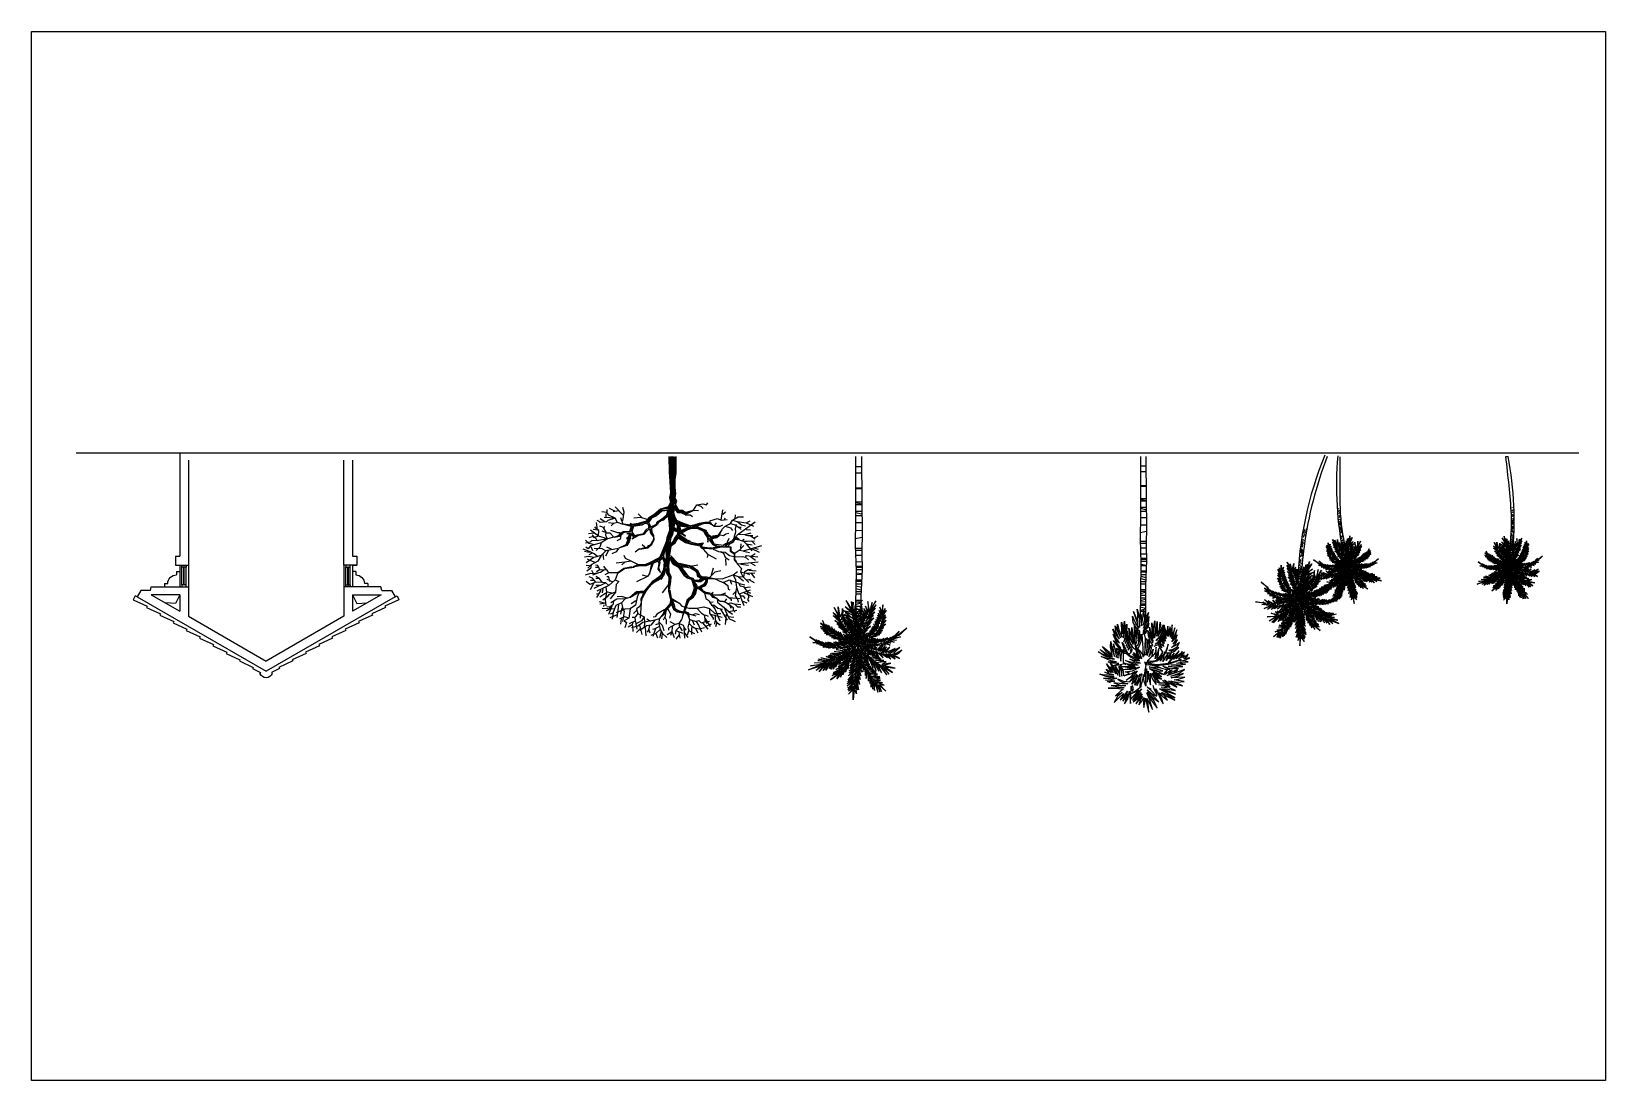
# Model space of a CAD drawing. Header units: millimetres. Extents: x 0 to 1800, y 0 to 1200.
import ezdxf

# ---------------------------------------------------------------- set-up
doc = ezdxf.new("R2010")
doc.units = ezdxf.units.MM
for name, color, linetype in [('1', 7, 'Continuous'), ('3', 3, 'Continuous'), ('GLASS', 9, 'Continuous'), ('LANDSCAPE', 9, 'Continuous'), ('WIN', 1, 'Continuous')]:
    doc.layers.add(name, color=color, linetype=linetype)

# ---------------------------------------------------------------- blocks, each defined once
blk = doc.blocks.new('ROOF-S1')
at = {"layer": '1'}
for p, q in [((-0.125, -0.122), (-0.14, -0.096)), ((0.125, -0.122), (0.14, -0.096)), ((-2.325, -2.154), (-2.325, -2.079)), ((-2.325, -2.154), (-2.25, -2.154)), ((-1.975, -2.579), (-1.975, -2.079)), ((-1.775, -2.579), (-1.775, -2.079)), ((1.775, -2.579), (1.775, -2.079)), ((1.975, -2.579), (1.975, -2.079)), ((2.325, -2.154), (2.25, -2.154)), ((2.325, -2.154), (2.325, -2.079)), ((-2.05, -2.429), (-2.05, -2.354)), ((-2.05, -2.429), (-1.975, -2.429)), ((2.05, -2.429), (1.975, -2.429)), ((2.05, -2.429), (2.05, -2.354))]:
    blk.add_line(p, q, dxfattribs=at)
at = {"layer": '1', "flags": 128}
for points in [[(-2.949, -1.853), (-2.995, -1.874), (-3.037, -1.784), (-3.037, -1.784), (-2.719, -1.635), (-2.734, -1.609), (-2.416, -1.46), (-2.431, -1.434), (-2.113, -1.285), (-2.128, -1.259), (-1.81, -1.11), (-1.825, -1.084), (-1.507, -0.935), (-1.522, -0.909), (-1.204, -0.76), (-1.219, -0.734), (-0.9, -0.585), (-0.915, -0.559), (-0.597, -0.41), (-0.612, -0.384), (-0.294, -0.235), (-0.309, -0.209), (-0.125, -0.122)], [(2.949, -1.853), (2.995, -1.874), (3.037, -1.784), (3.037, -1.784), (2.719, -1.635), (2.734, -1.609), (2.416, -1.46), (2.431, -1.434), (2.113, -1.285), (2.128, -1.259), (1.81, -1.11), (1.825, -1.084), (1.507, -0.935), (1.522, -0.909), (1.204, -0.76), (1.219, -0.734), (0.9, -0.585), (0.915, -0.559), (0.597, -0.41), (0.612, -0.384), (0.294, -0.235), (0.309, -0.209), (0.125, -0.122)]]:
    blk.add_lwpolyline(points, dxfattribs=at)
at = {"layer": '1'}
for points in [[(-1.975, -1.899), (-2.073, -1.697), (-2.302, -1.716)], [(1.975, -1.899), (2.073, -1.697), (2.302, -1.716)]]:
    blk.add_lwpolyline(points, dxfattribs=at)
for centre, radius, start, end in [((0, -0.15), 0.15, 20.9808, 159.0181), ((-2.05, -2.154), 0.2, 180, 270), ((2.05, -2.154), 0.2, 270, 360)]:
    blk.add_arc(centre, radius, start, end, dxfattribs=at)
at = {"layer": '3'}
for p, q in [((-2.949, -1.853), (0, -0.15)), ((2.949, -1.853), (0, -0.15)), ((-1.775, -1.406), (0, -0.381)), ((1.775, -1.406), (0, -0.381)), ((-1.775, -2.079), (-1.775, -1.406)), ((1.775, -2.079), (1.775, -1.406)), ((-2.63, -1.899), (-1.975, -1.521)), ((-1.975, -1.899), (-1.975, -1.521)), ((1.975, -1.899), (1.975, -1.521)), ((2.63, -1.899), (1.975, -1.521)), ((-2.865, -1.999), (-2.949, -1.853)), ((-2.645, -1.999), (-2.865, -1.999)), ((-2.645, -1.999), (-2.625, -2.079)), ((-1.975, -1.899), (-2.63, -1.899)), ((-2.625, -2.079), (-1.775, -2.079)), ((2.625, -2.079), (1.775, -2.079)), ((1.975, -1.899), (2.63, -1.899)), ((1.975, -2.579), (1.975, -2.079)), ((2.645, -1.999), (2.625, -2.079)), ((2.645, -1.999), (2.865, -1.999)), ((2.865, -1.999), (2.949, -1.853)), ((-2.075, -2.579), (-1.775, -2.579)), ((-2.075, -2.779), (-2.075, -2.579)), ((-2.075, -2.779), (-1.975, -2.779)), ((-1.975, -5.149), (-1.975, -2.779)), ((-1.775, -4.979), (-1.775, -2.579)), ((1.775, -2.579), (1.775, -4.979)), ((2.075, -2.579), (1.775, -2.579)), ((1.975, -2.579), (2.075, -2.579)), ((1.975, -2.779), (2.075, -2.779)), ((1.975, -4.979), (1.975, -2.779)), ((2.075, -2.779), (2.075, -2.579))]:
    blk.add_line(p, q, dxfattribs=at)
at = {"layer": 'GLASS'}
for p, q in [((-1.881, -2.129), (-1.881, -2.529)), ((-1.871, -2.129), (-1.871, -2.529)), ((1.871, -2.129), (1.871, -2.529)), ((1.881, -2.129), (1.881, -2.529))]:
    blk.add_line(p, q, dxfattribs=at)
at = {"layer": 'WIN'}
for p, q in [((-1.925, -2.129), (-1.925, -2.529)), ((-1.825, -2.129), (-1.825, -2.529)), ((1.825, -2.129), (1.825, -2.529)), ((1.925, -2.129), (1.925, -2.529))]:
    blk.add_line(p, q, dxfattribs=at)
at = {"layer": 'WIN', "color": 2}
for points in [[(-1.925, -2.079), (-1.825, -2.079), (-1.825, -2.129), (-1.871, -2.129), (-1.871, -2.119), (-1.881, -2.119), (-1.881, -2.129), (-1.925, -2.129)], [(1.925, -2.079), (1.825, -2.079), (1.825, -2.129), (1.871, -2.129), (1.871, -2.119), (1.881, -2.119), (1.881, -2.129), (1.925, -2.129)], [(-1.925, -2.579), (-1.825, -2.579), (-1.825, -2.529), (-1.871, -2.529), (-1.871, -2.539), (-1.881, -2.539), (-1.881, -2.529), (-1.925, -2.529)], [(1.925, -2.579), (1.825, -2.579), (1.825, -2.529), (1.871, -2.529), (1.871, -2.539), (1.881, -2.539), (1.881, -2.529), (1.925, -2.529)]]:
    blk.add_lwpolyline(points, close=True, dxfattribs=at)

msp = doc.modelspace()

# ---------------------------------------------------------------- linework, layer by layer
at = {"extrusion": (0, -1e-16, -1)}
for p, q in [((0, 1200), (1800, 1200)), ((0, 0), (0, 1200)), ((1800, 1200), (1800, 0)), ((1800, 0), (0, 0))]:
    msp.add_line(p, q, dxfattribs=at)
for p, q in [((51, 718.2), (1769.4, 718.2)), ((731.1, 660.6), (728.7, 655.5)), ((731.1, 660.6), (728.7, 655.5)), ((734.1, 660.6), (731.1, 653.1)), ((734.1, 660.6), (731.1, 653.1)), ((1265.2, 533.9), (1264.6, 539.2)), ((1264.6, 539.2), (1266.4, 532.6)), ((1265.2, 533.9), (1264.6, 539.2)), ((1264.6, 539.2), (1266.4, 532.6))]:
    msp.add_line(p, q)
at = {"color": 249}
for p, q in [((728.7, 713.7), (729.4, 695.8)), ((728.7, 713.7), (729.4, 695.8)), ((729.7, 713.4), (730, 703.3)), ((729.7, 713.4), (730, 703.3)), ((730, 703.3), (730.3, 691.9)), ((730, 703.3), (730.3, 691.9)), ((730.8, 713.7), (730.6, 708.9)), ((730.8, 713.7), (730.6, 708.9)), ((730.6, 708.9), (730.8, 701.2)), ((730.6, 708.9), (730.8, 701.2)), ((732, 713.7), (731.4, 706.8)), ((732, 713.7), (731.4, 706.8)), ((731.4, 706.8), (732.3, 696.1)), ((731.4, 706.8), (732.3, 696.1)), ((732.3, 708.4), (732.3, 702.4)), ((732.3, 708.4), (732.3, 702.4)), ((733, 713.7), (733.2, 706.5)), ((733, 713.7), (733.2, 706.5)), ((733.2, 706.5), (733.5, 699.1)), ((733.2, 706.5), (733.5, 699.1)), ((734.1, 713.7), (734.4, 704.4)), ((734.1, 713.7), (734.4, 704.4)), ((734.4, 704.4), (734.4, 694.9)), ((734.4, 704.4), (734.4, 694.9)), ((735.3, 713.4), (735.3, 707.7)), ((735.3, 713.4), (735.3, 707.7)), ((735.3, 707.7), (735.6, 695.2)), ((735.3, 707.7), (735.6, 695.2)), ((736.2, 694.6), (736.5, 706.3)), ((736.2, 694.6), (736.5, 706.3)), ((736.5, 706.3), (736.5, 713.1)), ((736.5, 706.3), (736.5, 713.1)), ((737.1, 694.6), (737.4, 713.7)), ((737.1, 694.6), (737.4, 713.7)), ((942.4, 713.7), (942.4, 703.9)), ((942.4, 713.7), (942.4, 703.9)), ((942.4, 703.9), (942.4, 686.6)), ((942.4, 703.9), (942.4, 686.6)), ((942.4, 702.4), (949, 702.4)), ((942.4, 702.4), (949, 702.4)), ((949, 713.7), (949, 697.3)), ((949, 713.7), (949, 697.3)), ((1268.3, 713.7), (1268.3, 704.6)), ((1268.3, 713.7), (1268.3, 704.6)), ((1268.3, 704.6), (1268.3, 688.6)), ((1268.3, 704.6), (1268.3, 688.6)), ((1268.3, 703.2), (1274.3, 703.2)), ((1268.3, 703.2), (1274.3, 703.2)), ((1274.3, 713.7), (1274.3, 698.5)), ((1274.3, 713.7), (1274.3, 698.5)), ((1686, 713.7), (1688.7, 713.7)), ((1686, 713.7), (1688.7, 713.7)), ((729.4, 695.8), (730, 685.3)), ((729.4, 695.8), (730, 685.3)), ((730, 685.3), (730.6, 672.2)), ((730, 685.3), (730.6, 672.2)), ((730.3, 691.9), (730.8, 686.2)), ((730.3, 691.9), (730.8, 686.2)), ((730.8, 701.2), (731.4, 687.4)), ((730.8, 701.2), (731.4, 687.4)), ((730.8, 686.2), (731.1, 679.7)), ((730.8, 686.2), (731.1, 679.7)), ((731.4, 687.4), (732, 675.5)), ((731.4, 687.4), (732, 675.5)), ((732.3, 696.1), (732.7, 685.9)), ((732.3, 696.1), (732.7, 685.9)), ((732.7, 685.9), (733, 677.3)), ((732.7, 685.9), (733, 677.3)), ((733.5, 699.1), (733.8, 684.8)), ((733.5, 699.1), (733.8, 684.8)), ((733.8, 684.8), (734.4, 673.7)), ((733.8, 684.8), (734.4, 673.7)), ((734.4, 694.9), (735, 681.5)), ((734.4, 694.9), (735, 681.5)), ((735.6, 695.2), (735.6, 685.9)), ((735.6, 695.2), (735.6, 685.9)), ((735.9, 678.2), (736.2, 687.4)), ((735.9, 678.2), (736.2, 687.4)), ((736.2, 687.4), (737.1, 694.6)), ((736.2, 687.4), (737.1, 694.6)), ((942.4, 695.3), (949, 695.2)), ((942.4, 695.3), (949, 695.2)), ((942.4, 686.6), (942.4, 666.5)), ((942.4, 686.6), (942.4, 666.5)), ((949, 697.3), (949.5, 677.2)), ((949, 697.3), (949.5, 677.2)), ((1268.3, 696.6), (1274.4, 696.6)), ((1268.3, 696.6), (1274.4, 696.6)), ((1268.3, 688.6), (1268.3, 670)), ((1268.3, 688.6), (1268.3, 670)), ((1274.3, 698.5), (1274.8, 679.9)), ((1274.3, 698.5), (1274.8, 679.9)), ((730.6, 672.2), (729.7, 666.8)), ((730.6, 672.2), (729.7, 666.8)), ((729.7, 666.8), (730.6, 661.1)), ((729.7, 666.8), (730.6, 661.1)), ((731.4, 672.5), (730.6, 667.7)), ((731.4, 672.5), (730.6, 667.7)), ((730.6, 667.7), (731.1, 663)), ((730.6, 667.7), (731.1, 663)), ((731.1, 679.7), (731.1, 677.3)), ((731.1, 679.7), (731.1, 677.3)), ((731.1, 677.3), (731.4, 672.5)), ((731.1, 677.3), (731.4, 672.5)), ((732.7, 671.6), (731.7, 667.7)), ((732.7, 671.6), (731.7, 667.7)), ((731.7, 667.7), (732, 662)), ((731.7, 667.7), (732, 662)), ((732, 675.5), (732.7, 671.6)), ((732, 675.5), (732.7, 671.6)), ((733.8, 671.3), (732.7, 665.7)), ((733.8, 671.3), (732.7, 665.7)), ((733, 677.3), (733.8, 671.3)), ((733, 677.3), (733.8, 671.3)), ((734.7, 670.1), (733.5, 664.7)), ((734.7, 670.1), (733.5, 664.7)), ((734.4, 673.7), (734.7, 670.1)), ((734.4, 673.7), (734.7, 670.1)), ((735.9, 670.4), (734.4, 664.7)), ((735.9, 670.4), (734.4, 664.7)), ((735, 681.5), (735.9, 670.4)), ((735, 681.5), (735.9, 670.4)), ((736.8, 671.3), (735.9, 678.2)), ((736.8, 671.3), (735.9, 678.2)), ((736.2, 666.5), (736.8, 671.3)), ((736.2, 666.5), (736.8, 671.3)), ((738, 662.7), (736.2, 666.5)), ((738, 662.7), (736.2, 666.5)), ((942.4, 678.2), (949.4, 678.1)), ((942.4, 678.2), (949.4, 678.1)), ((942.4, 677.3), (949.5, 677.3)), ((942.4, 677.3), (949.5, 677.3)), ((942.4, 666.5), (942.4, 641.7)), ((942.4, 666.5), (942.4, 641.7)), ((949.5, 677.2), (949.5, 660.4)), ((949.5, 677.2), (949.5, 660.4)), ((1268.3, 680.8), (1274.7, 680.7)), ((1268.3, 680.8), (1274.7, 680.7)), ((1268.3, 680), (1274.8, 680)), ((1268.3, 680), (1274.8, 680)), ((1268.3, 670), (1268.3, 647)), ((1268.3, 670), (1268.3, 647)), ((1274.8, 679.9), (1274.8, 664.4)), ((1274.8, 679.9), (1274.8, 664.4)), ((730.6, 661.1), (727.9, 656.1)), ((730.6, 661.1), (727.9, 656.1)), ((732, 662), (730.6, 656.7)), ((732, 662), (730.6, 656.7)), ((733, 661.1), (730.8, 654.6)), ((733, 661.1), (730.8, 654.6)), ((731.1, 663), (731.1, 660.6)), ((731.1, 663), (731.1, 660.6)), ((732.7, 665.7), (733, 661.1)), ((732.7, 665.7), (733, 661.1)), ((733.5, 664.7), (734.1, 660.6)), ((733.5, 664.7), (734.1, 660.6)), ((734.4, 664.7), (734.7, 660.3)), ((734.4, 664.7), (734.7, 660.3)), ((735.3, 665.3), (735.3, 661.7)), ((735.3, 665.3), (735.3, 661.7)), ((735.3, 659.3), (736.2, 663)), ((735.3, 659.3), (736.2, 663)), ((735.3, 661.7), (735.3, 659.3)), ((735.3, 661.7), (735.3, 659.3)), ((735.6, 665.9), (737.4, 663.3)), ((735.6, 665.9), (737.4, 663.3)), ((737.4, 663.3), (735.6, 658.7)), ((737.4, 663.3), (735.6, 658.7)), ((736.2, 663), (735.9, 663.5)), ((736.2, 663), (735.9, 663.5)), ((736.5, 659), (738, 662.7)), ((736.5, 659), (738, 662.7)), ((942.4, 662), (949.5, 662)), ((942.4, 662), (949.5, 662)), ((942.4, 661.3), (949.5, 659.6)), ((942.4, 661.3), (949.5, 659.6)), ((942.4, 659), (949.5, 658.9)), ((942.4, 659), (949.5, 658.9)), ((942.4, 651.2), (949.6, 651.1)), ((942.4, 651.2), (949.6, 651.1)), ((942.4, 649.9), (949.6, 648.1)), ((942.4, 649.9), (949.6, 648.1)), ((949.5, 660.4), (949.9, 628.6)), ((949.5, 660.4), (949.9, 628.6)), ((1268.3, 665.9), (1274.8, 665.8)), ((1268.3, 665.9), (1274.8, 665.8)), ((1268.3, 665.2), (1274.8, 663.6)), ((1268.3, 665.2), (1274.8, 663.6)), ((1268.3, 663), (1274.8, 663)), ((1268.3, 663), (1274.8, 663)), ((1268.3, 655.8), (1274.9, 655.8)), ((1268.3, 655.8), (1274.9, 655.8)), ((1268.3, 654.6), (1274.9, 653)), ((1268.3, 654.6), (1274.9, 653)), ((1268.3, 651.3), (1275, 651.2)), ((1268.3, 651.3), (1275, 651.2)), ((1274.8, 664.4), (1275.2, 634.9)), ((1274.8, 664.4), (1275.2, 634.9)), ((1494.3, 651.7), (1495.2, 651.1)), ((1494.3, 651.7), (1495.2, 651.1)), ((1494.6, 649.5), (1495.5, 648.9)), ((1494.6, 649.5), (1495.5, 648.9)), ((1494.7, 654), (1495.2, 654.8)), ((1494.7, 654), (1495.2, 654.8)), ((1495.2, 651.1), (1495.7, 651.9)), ((1495.2, 651.1), (1495.7, 651.9)), ((1495.5, 648.9), (1496, 649.7)), ((1495.5, 648.9), (1496, 649.7)), ((1693.5, 649.7), (1692.9, 650.5)), ((1693.5, 649.7), (1692.9, 650.5)), ((1693.6, 652), (1693, 652.7)), ((1693.6, 652), (1693, 652.7)), ((1693.7, 654.8), (1693.1, 655.6)), ((1693.7, 654.8), (1693.1, 655.6)), ((1694.3, 650.4), (1693.5, 649.7)), ((1694.3, 650.4), (1693.5, 649.7)), ((1694.4, 652.6), (1693.6, 652)), ((1694.4, 652.6), (1693.6, 652)), ((942.4, 641.7), (942, 612.3)), ((942.4, 641.7), (942, 612.3)), ((942.4, 646.3), (949.7, 646.2)), ((942.4, 646.3), (949.7, 646.2)), ((942.4, 638.5), (949.8, 638.4)), ((942.4, 638.5), (949.8, 638.4)), ((1268.3, 647), (1267.8, 619.8)), ((1268.3, 647), (1267.8, 619.8)), ((1268.1, 635.6), (1275.2, 635.6)), ((1268.1, 635.6), (1275.2, 635.6)), ((1268.2, 644.1), (1275.1, 644)), ((1268.2, 644.1), (1275.1, 644)), ((1275.2, 634.9), (1274.8, 611.5)), ((1275.2, 634.9), (1274.8, 611.5)), ((1455.4, 629.5), (1456.2, 630.4)), ((1455.4, 629.5), (1456.2, 630.4)), ((1457.2, 630.2), (1458, 631.1)), ((1457.2, 630.2), (1458, 631.1)), ((1494.9, 646.5), (1495.8, 645.9)), ((1494.9, 646.5), (1495.8, 645.9)), ((1495.1, 644.9), (1496, 644.3)), ((1495.1, 644.9), (1496, 644.3)), ((1495.2, 641.3), (1495.7, 642.1)), ((1495.2, 641.3), (1495.7, 642.1)), ((1495.2, 633.5), (1496.1, 632.9)), ((1495.2, 633.5), (1496.1, 632.9)), ((1495.3, 639.5), (1495.8, 640.3)), ((1495.3, 639.5), (1495.8, 640.3)), ((1495.5, 638.3), (1496.5, 637.8)), ((1495.5, 638.3), (1496.5, 637.8)), ((1495.7, 636.5), (1496.2, 637.3)), ((1495.7, 636.5), (1496.2, 637.3)), ((1495.7, 632.2), (1496.6, 631.6)), ((1495.7, 632.2), (1496.6, 631.6)), ((1495.8, 645.9), (1496.3, 646.7)), ((1495.8, 645.9), (1496.3, 646.7)), ((1495.9, 637.8), (1496.8, 637.2)), ((1495.9, 637.8), (1496.8, 637.2)), ((1496, 644.3), (1496.5, 645.1)), ((1496, 644.3), (1496.5, 645.1)), ((1496, 640.3), (1496.9, 639.7)), ((1496, 640.3), (1496.9, 639.7)), ((1496, 635.8), (1497, 635.2)), ((1496, 635.8), (1497, 635.2)), ((1496.1, 642.1), (1497, 641.6)), ((1496.1, 642.1), (1497, 641.6)), ((1496.2, 639.3), (1497.2, 638.7)), ((1496.2, 639.3), (1497.2, 638.7)), ((1496.2, 636.7), (1497.2, 636.1)), ((1496.2, 636.7), (1497.2, 636.1)), ((1496.3, 646.4), (1497.2, 645.8)), ((1496.3, 646.4), (1497.2, 645.8)), ((1496.3, 635.2), (1496.8, 636)), ((1496.3, 635.2), (1496.8, 636)), ((1496.3, 633), (1496.8, 633.8)), ((1496.3, 633), (1496.8, 633.8)), ((1496.3, 633), (1497.3, 632.4)), ((1496.3, 633), (1497.3, 632.4)), ((1496.3, 630.7), (1497.2, 630.1)), ((1496.3, 630.7), (1497.2, 630.1)), ((1496.5, 637.8), (1497, 638.6)), ((1496.5, 637.8), (1497, 638.6)), ((1496.6, 631.6), (1497.1, 632.4)), ((1496.6, 631.6), (1497.1, 632.4)), ((1496.6, 631.4), (1497.5, 630.8)), ((1496.6, 631.4), (1497.5, 630.8)), ((1496.9, 639.7), (1497.4, 640.5)), ((1496.9, 639.7), (1497.4, 640.5)), ((1497, 641.6), (1497.5, 642.4)), ((1497, 641.6), (1497.5, 642.4)), ((1497.2, 638.7), (1497.7, 639.5)), ((1497.2, 638.7), (1497.7, 639.5)), ((1497.2, 636.1), (1497.6, 636.9)), ((1497.2, 636.1), (1497.6, 636.9)), ((1497.2, 630.1), (1497.7, 630.9)), ((1497.2, 630.1), (1497.7, 630.9)), ((1497.3, 632.4), (1497.7, 633.2)), ((1497.3, 632.4), (1497.7, 633.2)), ((1497.5, 630.8), (1498, 631.6)), ((1497.5, 630.8), (1498, 631.6)), ((1497.6, 632.4), (1498.6, 631.8)), ((1497.6, 632.4), (1498.6, 631.8)), ((1497.8, 630.6), (1498.7, 630)), ((1497.8, 630.6), (1498.7, 630)), ((1692.9, 647.1), (1692.1, 646.5)), ((1692.9, 647.1), (1692.1, 646.5)), ((1692.7, 642.2), (1692.1, 643)), ((1692.7, 642.2), (1692.1, 643)), ((1692.6, 629.3), (1692.1, 630)), ((1692.6, 629.3), (1692.1, 630)), ((1693, 633), (1692.2, 632.4)), ((1693, 633), (1692.2, 632.4)), ((1692.9, 639.4), (1692.3, 640.1)), ((1692.9, 639.4), (1692.3, 640.1)), ((1693.1, 631.2), (1692.3, 630.6)), ((1693.1, 631.2), (1692.3, 630.6)), ((1693, 640.4), (1692.4, 641.2)), ((1693, 640.4), (1692.4, 641.2)), ((1693.1, 636.8), (1692.6, 637.5)), ((1693.1, 636.8), (1692.6, 637.5)), ((1693.6, 642.9), (1692.7, 642.2)), ((1693.6, 642.9), (1692.7, 642.2)), ((1693.3, 631.5), (1692.8, 632.2)), ((1693.3, 631.5), (1692.8, 632.2)), ((1693.5, 646.7), (1692.9, 647.4)), ((1693.5, 646.7), (1692.9, 647.4)), ((1693.5, 645.1), (1692.9, 645.8)), ((1693.5, 645.1), (1692.9, 645.8)), ((1693.7, 640), (1692.9, 639.4)), ((1693.7, 640), (1692.9, 639.4)), ((1693.4, 633.1), (1692.9, 633.8)), ((1693.4, 633.1), (1692.9, 633.8)), ((1693.8, 641.1), (1693, 640.4)), ((1693.8, 641.1), (1693, 640.4)), ((1693.7, 638.5), (1693.1, 639.2)), ((1693.7, 638.5), (1693.1, 639.2)), ((1693.7, 630.9), (1693.1, 631.6)), ((1693.7, 630.9), (1693.1, 631.6)), ((1694, 637.4), (1693.1, 636.8)), ((1694, 637.4), (1693.1, 636.8)), ((1694.2, 632.2), (1693.3, 631.5)), ((1694.2, 632.2), (1693.3, 631.5)), ((1694.2, 638.6), (1693.4, 637.9)), ((1694.2, 638.6), (1693.4, 637.9)), ((1694.3, 636.6), (1693.4, 635.9)), ((1694.3, 636.6), (1693.4, 635.9)), ((1694.3, 633.8), (1693.4, 633.1)), ((1694.3, 633.8), (1693.4, 633.1)), ((1694.3, 647.4), (1693.5, 646.7)), ((1694.3, 647.4), (1693.5, 646.7)), ((1694.3, 645.7), (1693.5, 645.1)), ((1694.3, 645.7), (1693.5, 645.1)), ((1694.1, 636), (1693.5, 636.8)), ((1694.1, 636), (1693.5, 636.8)), ((1694.1, 632.3), (1693.6, 633.1)), ((1694.1, 632.3), (1693.6, 633.1)), ((1694.5, 639.2), (1693.7, 638.5)), ((1694.5, 639.2), (1693.7, 638.5)), ((1694.3, 633.8), (1693.7, 634.5)), ((1694.3, 633.8), (1693.7, 634.5)), ((1694.6, 631.5), (1693.7, 630.9)), ((1694.6, 631.5), (1693.7, 630.9)), ((1694.5, 637.3), (1693.9, 638)), ((1694.5, 637.3), (1693.9, 638)), ((1694.6, 642.1), (1694, 642.9)), ((1694.6, 642.1), (1694, 642.9)), ((1694.6, 640.3), (1694.1, 641.1)), ((1694.6, 640.3), (1694.1, 641.1)), ((1695, 633), (1694.1, 632.3)), ((1695, 633), (1694.1, 632.3)), ((1695.4, 634.4), (1694.5, 633.8)), ((1695.4, 634.4), (1694.5, 633.8)), ((942, 612.3), (942.9, 582.8)), ((942, 612.3), (942.9, 582.8)), ((942.1, 620), (949.8, 621.7)), ((942.1, 620), (949.8, 621.7)), ((942.2, 629.4), (949.9, 629.3)), ((942.2, 629.4), (949.9, 629.3)), ((949.9, 628.6), (949.5, 603.4)), ((949.9, 628.6), (949.5, 603.4)), ((1267.8, 619.8), (1268.7, 592.5)), ((1267.8, 619.8), (1268.7, 592.5)), ((1267.9, 627), (1275.1, 628.5)), ((1267.9, 627), (1275.1, 628.5)), ((1267.9, 616.9), (1274.9, 616.8)), ((1267.9, 616.9), (1274.9, 616.8)), ((1268, 614.7), (1274.8, 614.6)), ((1268, 614.7), (1274.8, 614.6)), ((1454.7, 627.3), (1455.5, 628.2)), ((1454.7, 627.3), (1455.5, 628.2)), ((1455.3, 629.3), (1456.3, 628.4)), ((1455.3, 629.3), (1456.3, 628.4)), ((1456.2, 627.5), (1457.2, 626.6)), ((1456.2, 627.5), (1457.2, 626.6)), ((1456.3, 628.4), (1457.1, 629.2)), ((1456.3, 628.4), (1457.1, 629.2)), ((1457.2, 626.6), (1458, 627.5)), ((1457.2, 626.6), (1458, 627.5)), ((1497, 628.1), (1497.9, 627.5)), ((1497, 628.1), (1497.9, 627.5)), ((1497.5, 629.3), (1498.4, 628.7)), ((1497.5, 629.3), (1498.4, 628.7)), ((1497.9, 627.5), (1498.4, 628.3)), ((1497.9, 627.5), (1498.4, 628.3)), ((1498.2, 627.6), (1499.1, 627)), ((1498.2, 627.6), (1499.1, 627)), ((1498.4, 628.7), (1498.9, 629.5)), ((1498.4, 628.7), (1498.9, 629.5)), ((1693, 628.2), (1692.1, 627.5)), ((1693, 628.2), (1692.1, 627.5)), ((1693.5, 630), (1692.6, 629.3)), ((1693.5, 630), (1692.6, 629.3)), ((1693.3, 628.2), (1692.7, 628.9)), ((1693.3, 628.2), (1692.7, 628.9)), ((1694.1, 628.9), (1693.3, 628.2)), ((1694.1, 628.9), (1693.3, 628.2)), ((1694.1, 627), (1693.6, 627.7)), ((1694.1, 627), (1693.6, 627.7)), ((1694.5, 624.6), (1693.9, 625.3)), ((1694.5, 624.6), (1693.9, 625.3)), ((1695, 627.7), (1694.1, 627)), ((1695, 627.7), (1694.1, 627)), ((942.1, 609.1), (949.6, 609.1)), ((942.1, 609.1), (949.6, 609.1)), ((942.2, 606.7), (949.5, 606.7)), ((942.2, 606.7), (949.5, 606.7)), ((942.3, 600.8), (949.5, 600.8)), ((942.3, 600.8), (949.5, 600.8)), ((949.5, 603.4), (949.9, 585.1)), ((949.5, 603.4), (949.9, 585.1)), ((1268.2, 609.2), (1274.8, 609.2)), ((1268.2, 609.2), (1274.8, 609.2)), ((1268.4, 602.5), (1275, 602.4)), ((1268.4, 602.5), (1275, 602.4)), ((1268.5, 597.6), (1275.1, 597.6)), ((1268.5, 597.6), (1275.1, 597.6)), ((1268.6, 596.1), (1275.1, 596.4)), ((1268.6, 596.1), (1275.1, 596.4)), ((1268.6, 594.1), (1275.2, 594)), ((1268.6, 594.1), (1275.2, 594)), ((1275.2, 594.7), (1273.9, 565.7)), ((1275.2, 594.7), (1273.9, 565.7)), ((1274.8, 611.5), (1275.2, 594.7)), ((1274.8, 611.5), (1275.2, 594.7)), ((942.9, 582.8), (942.4, 545.4)), ((942.9, 582.8), (942.4, 545.4)), ((942.6, 593.6), (949.7, 593.5)), ((942.6, 593.6), (949.7, 593.5)), ((942.7, 588.3), (949.8, 588.3)), ((942.7, 588.3), (949.8, 588.3)), ((942.8, 586.7), (949.9, 587.1)), ((942.8, 586.7), (949.9, 587.1)), ((942.9, 584.5), (949.9, 584.5)), ((942.9, 584.5), (949.9, 584.5)), ((942.9, 580.8), (949.7, 579.8)), ((942.9, 580.8), (949.7, 579.8)), ((942.9, 579.1), (949.7, 579)), ((942.9, 579.1), (949.7, 579)), ((949.9, 585.1), (948.5, 553.8)), ((949.9, 585.1), (948.5, 553.8)), ((1268.7, 592.5), (1268.3, 557.9)), ((1268.7, 592.5), (1268.3, 557.9)), ((1268.5, 579), (1274.5, 578.9)), ((1268.5, 579), (1274.5, 578.9)), ((1268.5, 576.9), (1274.3, 575.5)), ((1268.5, 576.9), (1274.3, 575.5)), ((1268.6, 583.2), (1274.7, 583.2)), ((1268.6, 583.2), (1274.7, 583.2)), ((1268.6, 581.7), (1274.6, 581.7)), ((1268.6, 581.7), (1274.6, 581.7)), ((1268.7, 590.7), (1275, 589.7)), ((1268.7, 590.7), (1275, 589.7)), ((1268.7, 589), (1274.9, 589)), ((1268.7, 589), (1274.9, 589)), ((942.6, 559.4), (948.8, 559.4)), ((942.6, 559.4), (948.8, 559.4)), ((942.7, 568.2), (949.2, 568.1)), ((942.7, 568.2), (949.2, 568.1)), ((942.7, 565.9), (949, 564.4)), ((942.7, 565.9), (949, 564.4)), ((942.7, 562.9), (948.9, 561.4)), ((942.7, 562.9), (948.9, 561.4)), ((942.8, 572.8), (949.4, 572.7)), ((942.8, 572.8), (949.4, 572.7)), ((942.8, 571.2), (949.3, 571.1)), ((942.8, 571.2), (949.3, 571.1)), ((1268.3, 561.8), (1273.9, 561.8)), ((1268.3, 561.8), (1273.9, 561.8)), ((1268.3, 559.8), (1273.9, 559.7)), ((1268.3, 559.8), (1273.9, 559.7)), ((1268.3, 557.1), (1273.9, 558.7)), ((1268.3, 557.1), (1273.9, 558.7)), ((1268.4, 570.8), (1274.1, 570.8)), ((1268.4, 570.8), (1274.1, 570.8)), ((1268.4, 568.3), (1274, 568.2)), ((1268.4, 568.3), (1274, 568.2)), ((1268.5, 574.1), (1274.2, 572.7)), ((1268.5, 574.1), (1274.2, 572.7)), ((1273.9, 565.7), (1273.9, 550.5)), ((1273.9, 565.7), (1273.9, 550.5)), ((942.4, 545.4), (942, 515.5)), ((942.4, 544.6), (948.5, 546.3)), ((942.4, 544.6), (948.5, 546.3)), ((942.4, 542.7), (948.5, 542.6)), ((942.4, 542.7), (948.5, 542.6)), ((942.5, 549.6), (948.5, 549.6)), ((942.5, 549.6), (948.5, 549.6)), ((942.5, 547.4), (948.5, 547.4)), ((942.5, 547.4), (948.5, 547.4)), ((942.6, 556.6), (948.6, 556.6)), ((942.6, 556.6), (948.6, 556.6)), ((948.5, 553.8), (948.5, 537.5)), ((948.5, 553.8), (948.5, 537.5)), ((1268.3, 557.9), (1267.8, 530.2)), ((1268.3, 557.9), (1267.8, 530.2)), ((1268, 543.9), (1273.9, 543.8)), ((1268, 543.9), (1273.9, 543.8)), ((1268, 541.9), (1273.9, 540.5)), ((1268, 541.9), (1273.9, 540.5)), ((1268.1, 549), (1273.9, 550.6)), ((1268.1, 549), (1273.9, 550.6)), ((1268.1, 547.8), (1273.9, 547.7)), ((1268.1, 547.8), (1273.9, 547.7)), ((1268.1, 545.4), (1273.9, 545.3)), ((1268.1, 545.4), (1273.9, 545.3)), ((1268.2, 555.3), (1273.9, 555.3)), ((1268.2, 555.3), (1273.9, 555.3)), ((1268.2, 552.2), (1273.9, 552.1)), ((1268.2, 552.2), (1273.9, 552.1)), ((1273.9, 550.5), (1273.9, 525.8)), ((1273.9, 550.5), (1273.9, 525.8)), ((942.1, 524.1), (948.5, 525.8)), ((942.1, 524.1), (948.5, 525.8)), ((942.1, 522.7), (948.5, 522.7)), ((942.1, 522.7), (948.5, 522.7)), ((942.2, 531.9), (948.5, 531.8)), ((942.2, 531.9), (948.5, 531.8)), ((942.2, 530.3), (948.5, 530.3)), ((942.2, 530.3), (948.5, 530.3)), ((942.2, 528.2), (948.5, 526.6)), ((942.2, 528.2), (948.5, 526.6)), ((942.3, 539.3), (948.5, 539.2)), ((942.3, 539.3), (948.5, 539.2)), ((942.3, 535.9), (948.5, 537.5)), ((942.3, 534.5), (948.5, 534.4)), ((942.3, 534.5), (948.5, 534.4)), ((948.5, 537.5), (948.5, 510.8)), ((1268, 538.1), (1273.9, 539.7)), ((1268, 538.1), (1273.9, 539.7))]:
    msp.add_line(p, q, dxfattribs=at)
at = {"color": 6}
for p, q in [((658.1, 649.8), (652.3, 650.4)), ((658.1, 649.8), (652.3, 650.4)), ((657.2, 644.4), (657.2, 648.1)), ((657.2, 644.4), (657.2, 648.1)), ((660.1, 646.7), (658.1, 649.8)), ((660.1, 646.7), (658.1, 649.8)), ((658.5, 649.7), (658.5, 653.1)), ((658.5, 649.7), (658.5, 653.1)), ((667.1, 651.1), (661, 654.5)), ((667.1, 651.1), (661, 654.5)), ((671.4, 651.5), (665.3, 650.6)), ((671.4, 651.5), (665.3, 650.6)), ((676.5, 646.8), (667.5, 656.2)), ((676.5, 646.8), (667.5, 656.2)), ((677.8, 650.2), (676.1, 655.4)), ((677.8, 650.2), (676.1, 655.4)), ((676.1, 640.3), (677.8, 650.2)), ((676.1, 640.3), (677.8, 650.2)), ((698.4, 643.8), (693.7, 648.1)), ((698.4, 643.8), (693.7, 648.1)), ((719.5, 653.7), (711.7, 647.1)), ((719.5, 653.7), (711.7, 647.1)), ((715.6, 649.8), (712, 646.2)), ((715.6, 649.8), (712, 646.2)), ((719.2, 651.9), (714.1, 647.4)), ((719.2, 651.9), (714.1, 647.4)), ((714.1, 646.2), (719.2, 651)), ((714.1, 646.2), (719.2, 651)), ((720.7, 651.3), (714.7, 645.9)), ((720.7, 651.3), (714.7, 645.9)), ((720.1, 653.1), (715.6, 649.8)), ((720.1, 653.1), (715.6, 649.8)), ((719.2, 651), (721.3, 652.8)), ((719.2, 651), (721.3, 652.8)), ((727.9, 656.1), (719.5, 653.7)), ((727.9, 656.1), (719.5, 653.7)), ((725.5, 654.6), (720.1, 653.1)), ((725.5, 654.6), (720.1, 653.1)), ((727.6, 651.9), (720.7, 651.3)), ((727.6, 651.9), (720.7, 651.3)), ((721.3, 652.8), (723.7, 652.2)), ((721.3, 652.8), (723.7, 652.2)), ((726.4, 654), (723.4, 653.4)), ((726.4, 654), (723.4, 653.4)), ((723.7, 652.2), (728.4, 652.8)), ((723.7, 652.2), (728.4, 652.8)), ((728.7, 655.5), (725.5, 654.6)), ((728.7, 655.5), (725.5, 654.6)), ((728.7, 654), (726.4, 654)), ((728.7, 654), (726.4, 654)), ((726.4, 647.1), (727.6, 651.9)), ((726.4, 647.1), (727.6, 651.9)), ((727.6, 649.2), (726.4, 645.9)), ((727.6, 649.2), (726.4, 645.9)), ((728.7, 653.4), (727.6, 645.9)), ((728.7, 653.4), (727.6, 645.9)), ((728.4, 652.8), (727.6, 649.2)), ((728.4, 652.8), (727.6, 649.2)), ((730.6, 656.7), (728.7, 654)), ((730.6, 656.7), (728.7, 654)), ((729.7, 653.1), (729, 646.5)), ((729.7, 653.1), (729, 646.5)), ((730.8, 654.6), (729.7, 653.1)), ((730.8, 654.6), (729.7, 653.1)), ((731.1, 653.1), (730, 650.7)), ((731.1, 653.1), (730, 650.7)), ((730, 650.7), (730, 648)), ((730, 650.7), (730, 648)), ((730, 648), (730.3, 645.6)), ((730, 648), (730.3, 645.6)), ((732, 653.4), (730.8, 650.1)), ((732, 653.4), (730.8, 650.1)), ((730.8, 650.1), (731.4, 646.2)), ((730.8, 650.1), (731.4, 646.2)), ((734.4, 657.9), (731.7, 649.5)), ((734.4, 657.9), (731.7, 649.5)), ((731.7, 649.5), (733.8, 640.8)), ((731.7, 649.5), (733.8, 640.8)), ((734.7, 660.3), (732, 653.4)), ((734.7, 660.3), (732, 653.4)), ((732.7, 649.5), (734.4, 655.2)), ((732.7, 649.5), (734.4, 655.2)), ((735.6, 639.6), (732.7, 648)), ((735.6, 639.6), (732.7, 648)), ((735.3, 656.1), (733.2, 648.9)), ((735.3, 656.1), (733.2, 648.9)), ((733.2, 648.9), (735.9, 641.1)), ((733.2, 648.9), (735.9, 641.1)), ((735.6, 655.5), (733.8, 649.2)), ((735.6, 655.5), (733.8, 649.2)), ((733.8, 649.2), (737.4, 639.6)), ((733.8, 649.2), (737.4, 639.6)), ((734.4, 649.5), (735.3, 654)), ((734.4, 649.5), (735.3, 654)), ((736.2, 644.1), (734.4, 649.5)), ((736.2, 644.1), (734.4, 649.5)), ((735, 658.2), (739.5, 651.3)), ((735, 658.2), (739.5, 651.3)), ((735.3, 654), (738.6, 649.8)), ((735.3, 654), (738.6, 649.8)), ((735.6, 658.7), (738.6, 654.3)), ((735.6, 658.7), (738.6, 654.3)), ((738.9, 650.7), (735.6, 655.5)), ((738.9, 650.7), (735.6, 655.5)), ((740.1, 652.5), (736.5, 659)), ((740.1, 652.5), (736.5, 659)), ((738.6, 654.3), (740.7, 651.6)), ((738.6, 654.3), (740.7, 651.6)), ((738.6, 649.8), (743.4, 649.5)), ((738.6, 649.8), (743.4, 649.5)), ((742.2, 649.8), (738.9, 650.7)), ((742.2, 649.8), (738.9, 650.7)), ((739.5, 651.3), (743.4, 650.7)), ((739.5, 651.3), (743.4, 650.7)), ((744.6, 651.9), (740.1, 652.5)), ((744.6, 651.9), (740.1, 652.5)), ((740.7, 651.6), (743.4, 651.6)), ((740.7, 651.6), (743.4, 651.6)), ((743.4, 651.6), (747.6, 649.5)), ((743.4, 651.6), (747.6, 649.5)), ((743.4, 650.7), (747.8, 648.3)), ((743.4, 650.7), (747.8, 648.3)), ((743.4, 649.5), (747.6, 647.4)), ((743.4, 649.5), (747.6, 647.4)), ((747.8, 649.8), (744.6, 651.9)), ((747.8, 649.8), (744.6, 651.9)), ((747.6, 647.4), (756.8, 651.9)), ((747.6, 647.4), (756.8, 651.9)), ((747.6, 649.5), (749.7, 649.5)), ((747.6, 649.5), (749.7, 649.5)), ((756.8, 651.9), (747.8, 649.8)), ((756.8, 651.9), (747.8, 649.8)), ((747.8, 648.3), (748.8, 648.9)), ((747.8, 648.3), (748.8, 648.9)), ((749.7, 649.5), (755.6, 651.3)), ((749.7, 649.5), (755.6, 651.3)), ((757.1, 652.3), (760.9, 658.6)), ((757.1, 652.3), (760.9, 658.6)), ((757.1, 652.3), (762.9, 651.9)), ((757.1, 652.3), (762.9, 651.9)), ((760.9, 658.6), (767.7, 659.6)), ((760.9, 658.6), (767.7, 659.6)), ((760.9, 658.6), (765.3, 657.1)), ((760.9, 658.6), (765.3, 657.1)), ((765.3, 657.1), (768.2, 654.3)), ((765.3, 657.1), (768.2, 654.3)), ((767.7, 659.6), (772, 658.6)), ((767.7, 659.6), (772, 658.6)), ((772, 658.6), (773.5, 661)), ((772, 658.6), (773.5, 661)), ((788.8, 640.9), (790.7, 652.9)), ((788.8, 640.9), (790.7, 652.9)), ((790.7, 648), (793.6, 650.4)), ((790.7, 648), (793.6, 650.4)), ((647.2, 629.4), (642.5, 630.4)), ((647.2, 629.4), (642.5, 630.4)), ((645.2, 631.7), (644.2, 633.5)), ((645.2, 631.7), (644.2, 633.5)), ((648.7, 629.1), (645.2, 631.7)), ((648.7, 629.1), (645.2, 631.7)), ((647.4, 629.6), (646, 638.2)), ((647.4, 629.6), (646, 638.2)), ((649.3, 639.5), (647, 640.5)), ((649.3, 639.5), (647, 640.5)), ((650.3, 638.2), (649.3, 639.5)), ((650.3, 638.2), (649.3, 639.5)), ((655.2, 632.1), (649.9, 634.1)), ((655.2, 632.1), (649.9, 634.1)), ((657.4, 638.9), (650.3, 638.2)), ((657.4, 638.9), (650.3, 638.2)), ((655.5, 639.1), (650.5, 642.7)), ((655.5, 639.1), (650.5, 642.7)), ((654.4, 631.7), (655.8, 634.2)), ((654.4, 631.7), (655.8, 634.2)), ((657.1, 627.4), (654.4, 631.7)), ((657.1, 627.4), (654.4, 631.7)), ((667.4, 643.2), (654.9, 644.2)), ((667.4, 643.2), (654.9, 644.2)), ((659.1, 640.5), (657.4, 638.9)), ((659.1, 640.5), (657.4, 638.9)), ((667.4, 643.2), (659.1, 640.5)), ((667.4, 643.2), (659.1, 640.5)), ((665.5, 637), (659.7, 638)), ((665.5, 637), (659.7, 638)), ((667.4, 643.2), (660.1, 646.7)), ((667.4, 643.2), (660.1, 646.7)), ((665.5, 637), (663, 634.6)), ((665.5, 637), (663, 634.6)), ((670.3, 638.4), (665.5, 637)), ((670.3, 638.4), (665.5, 637)), ((670.3, 638.4), (667.4, 643.2)), ((670.3, 638.4), (667.4, 643.2)), ((676.5, 636.1), (670.3, 638.4)), ((676.5, 636.1), (670.3, 638.4)), ((676.5, 636.1), (674, 643.8)), ((676.5, 636.1), (674, 643.8)), ((677.1, 636.4), (685.7, 634)), ((685.4, 635.4), (677.1, 636.4)), ((677.1, 636.4), (685.7, 634)), ((685.4, 635.4), (677.1, 636.4)), ((687.3, 635.4), (683.4, 634.8)), ((687.3, 635.4), (683.4, 634.8)), ((685.7, 634), (684, 627.7)), ((685.7, 634), (684, 627.7)), ((684.6, 637.2), (685.4, 635.4)), ((686.4, 636.1), (684.6, 637.2)), ((684.6, 637.2), (685.4, 635.4)), ((686.4, 636.1), (684.6, 637.2)), ((687.3, 634.6), (684.9, 627.1)), ((687.3, 634.6), (684.9, 627.1)), ((693.8, 637), (686.4, 636.1)), ((693.8, 637), (686.4, 636.1)), ((688.4, 634), (686.4, 627.7)), ((688.4, 634), (686.4, 627.7)), ((686.7, 634.3), (694.4, 635.8)), ((686.7, 634.3), (694.4, 635.8)), ((692.4, 635.8), (687.3, 635.4)), ((692.4, 635.8), (687.3, 635.4)), ((690.8, 634.3), (688.4, 634)), ((690.8, 634.3), (688.4, 634)), ((696.7, 644.2), (689, 643.4)), ((696.7, 644.2), (689, 643.4)), ((698, 635.1), (690.8, 634.3)), ((698, 635.1), (690.8, 634.3)), ((697.1, 637), (692.4, 635.8)), ((697.1, 637), (692.4, 635.8)), ((703.1, 639.9), (693.8, 637)), ((703.1, 639.9), (693.8, 637)), ((694.4, 635.8), (697.4, 635.8)), ((694.4, 635.8), (697.4, 635.8)), ((703.9, 641.6), (696.7, 644.2)), ((703.9, 641.6), (696.7, 644.2)), ((703.4, 639.1), (697.1, 637)), ((703.4, 639.1), (697.1, 637)), ((697.4, 635.8), (701, 637.2)), ((697.4, 635.8), (701, 637.2)), ((701.3, 637), (698, 635.1)), ((701.3, 637), (698, 635.1)), ((701, 637.2), (703.1, 637.5)), ((701, 637.2), (703.1, 637.5)), ((702.2, 637), (701.3, 637)), ((702.2, 637), (701.3, 637)), ((705.8, 643.8), (703.1, 639.9)), ((705.8, 643.8), (703.1, 639.9)), ((703.1, 637.5), (705.2, 636.4)), ((703.1, 637.5), (705.2, 636.4)), ((703.1, 629.8), (704.5, 631.3)), ((703.1, 629.8), (704.5, 631.3)), ((705.2, 642.3), (703.4, 639.1)), ((705.2, 642.3), (703.4, 639.1)), ((704, 638.1), (706.1, 642.3)), ((704, 638.1), (706.1, 642.3)), ((705.2, 638.8), (704, 638.1)), ((705.2, 638.8), (704, 638.1)), ((704, 628.6), (706.9, 631.3)), ((704, 628.6), (706.9, 631.3)), ((707.2, 644.1), (705.2, 642.3)), ((707.2, 644.1), (705.2, 642.3)), ((707.2, 642.3), (705.2, 639.1)), ((707.2, 642.3), (705.2, 639.1)), ((705.2, 636.4), (705.5, 633.4)), ((705.2, 636.4), (705.5, 633.4)), ((709.1, 643.2), (705.5, 638.4)), ((709.1, 643.2), (705.5, 638.4)), ((705.5, 638.4), (708.2, 633.4)), ((705.5, 638.4), (708.2, 633.4)), ((705.5, 633.4), (705.5, 631.5)), ((705.5, 633.4), (705.5, 631.5)), ((711.7, 647.1), (705.8, 643.8)), ((711.7, 647.1), (705.8, 643.8)), ((706.1, 642.3), (708.8, 643.8)), ((706.1, 642.3), (708.8, 643.8)), ((706.1, 635.8), (706.7, 632.2)), ((707.5, 632.5), (706.1, 635.8)), ((706.1, 635.8), (706.7, 632.2)), ((707.5, 632.5), (706.1, 635.8)), ((706.9, 631.3), (707.5, 627.7)), ((706.9, 631.3), (707.5, 627.7)), ((712, 646.2), (707.2, 644.1)), ((712, 646.2), (707.2, 644.1)), ((707.2, 631), (708.8, 626.2)), ((707.2, 631), (708.8, 626.2)), ((709.6, 633.4), (707.5, 632.5)), ((709.6, 633.4), (707.5, 632.5)), ((708.2, 633.4), (714.7, 636.4)), ((708.2, 633.4), (714.7, 636.4)), ((708.5, 631.9), (708.8, 627.7)), ((708.5, 631.9), (708.8, 627.7)), ((708.8, 643.8), (714.1, 646.2)), ((708.8, 643.8), (714.1, 646.2)), ((714.7, 645.9), (709.1, 643.2)), ((714.7, 645.9), (709.1, 643.2)), ((709.6, 627.4), (709.3, 631.3)), ((709.6, 627.4), (709.3, 631.3)), ((715.6, 635.5), (709.5, 631.9)), ((715.6, 635.5), (709.5, 631.9)), ((715.3, 635.8), (709.6, 633.4)), ((715.3, 635.8), (709.6, 633.4)), ((714.7, 636.4), (715.6, 639.1)), ((714.7, 636.4), (715.6, 639.1)), ((715.6, 638.4), (715.3, 635.8)), ((715.6, 638.4), (715.3, 635.8)), ((715.6, 639.1), (720.4, 642.3)), ((715.6, 639.1), (720.4, 642.3)), ((718.3, 639.9), (715.6, 638.4)), ((718.3, 639.9), (715.6, 638.4)), ((716.5, 638.1), (715.9, 636.1)), ((716.5, 638.1), (715.9, 636.1)), ((720.1, 640.2), (716.5, 637.8)), ((720.1, 640.2), (716.5, 637.8)), ((723.4, 643.8), (718.3, 639.9)), ((723.4, 643.8), (718.3, 639.9)), ((722.8, 641.1), (720.1, 640.2)), ((722.8, 641.1), (720.1, 640.2)), ((720.4, 642.3), (726.4, 647.1)), ((720.4, 642.3), (726.4, 647.1)), ((721.6, 641.8), (724.3, 643.2)), ((721.6, 641.8), (724.3, 643.2)), ((728.4, 646.5), (722.8, 641.1)), ((728.4, 646.5), (722.8, 641.1)), ((726.4, 645.9), (723.4, 643.8)), ((726.4, 645.9), (723.4, 643.8)), ((728.2, 645), (729.4, 637.2)), ((728.2, 645), (729.4, 637.2)), ((728.4, 645.3), (730, 640.8)), ((728.4, 645.3), (730, 640.8)), ((729, 646.5), (730.6, 642.9)), ((729, 646.5), (730.6, 642.9)), ((729.4, 637.2), (729.7, 629.2)), ((729.4, 637.2), (729.7, 629.2)), ((730, 640.8), (730, 636.4)), ((730, 640.8), (730, 636.4)), ((730, 636.4), (730.6, 630.7)), ((730, 636.4), (730.6, 630.7)), ((730.3, 645.6), (732, 640.8)), ((730.3, 645.6), (732, 640.8)), ((730.6, 630.7), (730.3, 627.7)), ((730.6, 630.7), (730.3, 627.7)), ((730.6, 642.9), (731.1, 638.8)), ((730.6, 642.9), (731.1, 638.8)), ((731.1, 638.8), (731.1, 634)), ((731.1, 638.8), (731.1, 634)), ((731.1, 634), (731.4, 627.1)), ((731.1, 634), (731.4, 627.1)), ((731.4, 646.2), (732.7, 641.4)), ((731.4, 646.2), (732.7, 641.4)), ((732, 640.8), (732.3, 636.7)), ((732, 640.8), (732.3, 636.7)), ((732.3, 636.7), (732.3, 629.2)), ((732.3, 636.7), (732.3, 629.2)), ((732.7, 641.4), (733.5, 633.4)), ((732.7, 641.4), (733.5, 633.4)), ((733.5, 633.4), (733.2, 629.5)), ((733.5, 633.4), (733.2, 629.5)), ((733.5, 631.3), (740.7, 628.3)), ((733.5, 631.3), (740.7, 628.3)), ((733.8, 640.8), (733.8, 638.4)), ((733.8, 640.8), (733.8, 638.4)), ((734.4, 640.2), (733.8, 632.2)), ((734.4, 640.2), (733.8, 632.2)), ((733.8, 632.2), (735.3, 631)), ((733.8, 632.2), (735.3, 631)), ((733.8, 630.1), (736.2, 629.2)), ((733.8, 630.1), (736.2, 629.2)), ((739.5, 635.1), (734.4, 640.2)), ((739.5, 635.1), (734.4, 640.2)), ((735.3, 638.4), (734.7, 632.8)), ((735.3, 638.4), (734.7, 632.8)), ((734.7, 632.8), (738.9, 629.8)), ((734.7, 632.8), (738.9, 629.8)), ((738.9, 634.8), (735.3, 638.4)), ((738.9, 634.8), (735.3, 638.4)), ((735.3, 631), (737.7, 630.4)), ((735.3, 631), (737.7, 630.4)), ((735.9, 641.1), (738, 638.1)), ((735.9, 641.1), (738, 638.1)), ((738, 640.5), (736.2, 644.1)), ((738, 640.5), (736.2, 644.1)), ((737.4, 639.6), (750.2, 634.6)), ((737.4, 639.6), (750.2, 634.6)), ((744.9, 637.5), (738, 640.5)), ((744.9, 637.5), (738, 640.5)), ((738, 638.1), (741.3, 636.7)), ((738, 638.1), (741.3, 636.7)), ((740.4, 636.4), (738.6, 636.7)), ((740.4, 636.4), (738.6, 636.7)), ((738.9, 629.8), (738.9, 634.8)), ((738.9, 629.8), (738.9, 634.8)), ((739.5, 630.1), (739.5, 635.1)), ((739.5, 630.1), (739.5, 635.1)), ((741.9, 628.9), (739.5, 630.1)), ((741.9, 628.9), (739.5, 630.1)), ((740.4, 635.1), (740.1, 630.4)), ((740.4, 635.1), (740.1, 630.4)), ((745.5, 633.7), (740.4, 636.4)), ((745.5, 633.7), (740.4, 636.4)), ((741.3, 630.1), (740.4, 635.1)), ((741.3, 630.1), (740.4, 635.1)), ((741.3, 636.7), (748.5, 634)), ((741.3, 636.7), (748.5, 634)), ((741.3, 634.6), (741.9, 629.5)), ((744, 633.7), (741.3, 634.6)), ((741.3, 634.6), (741.9, 629.5)), ((744, 633.7), (741.3, 634.6)), ((742.8, 628.6), (753.2, 632.8)), ((742.8, 628.6), (753.2, 632.8)), ((751.2, 632.5), (744, 633.7)), ((751.2, 632.5), (744, 633.7)), ((744, 629.8), (751.2, 632.5)), ((744, 629.8), (751.2, 632.5)), ((749.4, 630.7), (744.6, 628)), ((749.4, 630.7), (744.6, 628)), ((754.3, 634.1), (744.9, 637.5)), ((754.3, 634.1), (744.9, 637.5)), ((750.2, 630.1), (745.8, 627.4)), ((750.2, 630.1), (745.8, 627.4)), ((747.6, 647.1), (753.2, 647.1)), ((747.6, 647.1), (753.2, 647.1)), ((748.5, 634), (751.2, 634)), ((748.5, 634), (751.2, 634)), ((755.3, 632.2), (749.4, 630.7)), ((755.3, 632.2), (749.4, 630.7)), ((755.3, 631.6), (750.2, 630.1)), ((755.3, 631.6), (750.2, 630.1)), ((756.8, 633.1), (751.5, 633.4)), ((756.8, 633.1), (751.5, 633.4)), ((753.2, 647.1), (756.1, 645.2)), ((753.2, 647.1), (756.1, 645.2)), ((754.1, 635), (758.9, 636.1)), ((754.1, 635), (758.9, 636.1)), ((763.1, 631.3), (755.3, 632.2)), ((763.1, 631.3), (755.3, 632.2)), ((762.5, 631), (755.3, 631.6)), ((762.5, 631), (755.3, 631.6)), ((755.9, 634), (760.4, 635.8)), ((755.9, 634), (760.4, 635.8)), ((764.6, 637.2), (757.1, 633.1)), ((764.6, 637.2), (757.1, 633.1)), ((757.1, 633.1), (763.1, 631.3)), ((757.1, 633.1), (763.1, 631.3)), ((758.9, 636.1), (764, 637.5)), ((758.9, 636.1), (764, 637.5)), ((767.9, 637.8), (759.5, 633.7)), ((767.9, 637.8), (759.5, 633.7)), ((759.5, 633.7), (770, 628.9)), ((759.5, 633.7), (770, 628.9)), ((760.4, 635.8), (764.6, 637.2)), ((760.4, 635.8), (764.6, 637.2)), ((761.3, 633.4), (762.8, 634.8)), ((761.3, 633.4), (762.8, 634.8)), ((772.3, 628.6), (761.3, 633.4)), ((772.3, 628.6), (761.3, 633.4)), ((768.8, 628), (762.5, 631)), ((768.8, 628), (762.5, 631)), ((762.8, 634.8), (768.5, 637.2)), ((762.8, 634.8), (768.5, 637.2)), ((764, 637.5), (770, 638.8)), ((764, 637.5), (770, 638.8)), ((770, 628.3), (764, 631)), ((770, 628.3), (764, 631)), ((772, 638.4), (767.9, 637.8)), ((772, 638.4), (767.9, 637.8)), ((768.5, 637.2), (774.4, 637.5)), ((768.5, 637.2), (774.4, 637.5)), ((770, 638.8), (774.7, 639.1)), ((770, 638.8), (774.7, 639.1)), ((777.1, 637.5), (772, 638.4)), ((777.1, 637.5), (772, 638.4)), ((774.4, 637.5), (778.3, 635.8)), ((774.4, 637.5), (778.3, 635.8)), ((774.7, 639.1), (777.1, 637.5)), ((774.7, 639.1), (777.1, 637.5)), ((778.3, 635.8), (775.3, 639.6)), ((778.3, 635.8), (775.3, 639.6)), ((775.9, 640.2), (784.5, 642.8)), ((775.9, 640.2), (784.5, 642.8)), ((778.3, 636.1), (780.6, 634.1)), ((778.3, 636.1), (780.6, 634.1)), ((780.6, 634.1), (783.5, 638)), ((780.6, 634.1), (783.5, 638)), ((780.6, 634.1), (787.4, 634.1)), ((780.6, 634.1), (787.4, 634.1)), ((784.5, 642.8), (788.8, 640.9)), ((784.5, 642.8), (788.8, 640.9)), ((789.4, 630.1), (784.9, 623.5)), ((789.4, 630.1), (784.9, 623.5)), ((786.4, 623.5), (789.4, 630.1)), ((786.4, 623.5), (789.4, 630.1)), ((787.4, 634.1), (790.7, 635.5)), ((787.4, 634.1), (790.7, 635.5)), ((788.8, 640.9), (795.5, 641.8)), ((788.8, 640.9), (795.5, 641.8)), ((789.3, 630.3), (793.2, 634.1)), ((789.3, 630.3), (793.2, 634.1)), ((792.4, 641.4), (793.4, 643.7)), ((792.4, 641.4), (793.4, 643.7)), ((793.2, 634.1), (799.4, 637)), ((793.2, 634.1), (799.4, 637)), ((793.2, 634.1), (799.4, 632.2)), ((793.2, 634.1), (799.4, 632.2)), ((799.4, 637), (801.7, 640.9)), ((799.4, 637), (801.7, 640.9)), ((799.4, 637), (804.6, 635.5)), ((799.4, 637), (804.6, 635.5)), ((799.4, 632.2), (801.7, 629.3)), ((799.4, 632.2), (801.7, 629.3)), ((801.7, 640.9), (808, 644.7)), ((801.7, 640.9), (808, 644.7)), ((801.7, 640.9), (807.1, 639.4)), ((801.7, 640.9), (807.1, 639.4)), ((804.6, 635.5), (808, 633.2)), ((804.6, 635.5), (808, 633.2)), ((804.7, 642.7), (805, 647.1)), ((804.7, 642.7), (805, 647.1)), ((804.9, 631.1), (806.4, 636.2)), ((804.9, 631.1), (806.4, 636.2)), ((805.3, 627.7), (804.9, 631.1)), ((805.3, 627.7), (804.9, 631.1)), ((807.1, 639.4), (817.1, 638)), ((807.1, 639.4), (811.9, 635.5)), ((807.1, 639.4), (817.1, 638)), ((807.1, 639.4), (811.9, 635.5)), ((807.7, 633.1), (811.7, 633.1)), ((807.7, 633.1), (811.7, 633.1)), ((808, 644.7), (814.3, 644.7)), ((808, 644.7), (814.3, 644.7)), ((808, 625), (827.7, 638.9)), ((808, 625), (827.7, 638.9)), ((808, 633.2), (811.4, 630.3)), ((808, 633.2), (811.4, 630.3)), ((811.9, 635.5), (816.7, 634.6)), ((811.9, 635.5), (816.7, 634.6)), ((817.1, 638), (822, 640.3)), ((817.1, 638), (822, 640.3)), ((817.1, 638), (825.8, 634.1)), ((817.1, 638), (825.8, 634.1)), ((817.2, 630.5), (822.4, 630.1)), ((817.2, 630.5), (822.4, 630.1)), ((638.9, 615.8), (633.4, 614.8)), ((638.9, 615.8), (633.4, 614.8)), ((637.4, 614.2), (633.7, 618.3)), ((637.4, 614.2), (633.7, 618.3)), ((643.1, 626.2), (637, 625.3)), ((643.1, 626.2), (637, 625.3)), ((642.2, 622.4), (637.2, 620.7)), ((642.2, 622.4), (637.2, 620.7)), ((644.2, 612.8), (637.4, 614.2)), ((644.2, 612.8), (637.4, 614.2)), ((640.9, 617.6), (638.9, 615.8)), ((640.9, 617.6), (638.9, 615.8)), ((648.6, 622.6), (639.4, 629.7)), ((648.6, 622.6), (639.4, 629.7)), ((651.5, 614.9), (639.4, 611.6)), ((651.5, 614.9), (639.4, 611.6)), ((647, 617.3), (640.9, 617.6)), ((647, 617.3), (640.9, 617.6)), ((646.3, 619.3), (641.2, 624.3)), ((646.3, 619.3), (641.2, 624.3)), ((648.6, 622.6), (642.3, 620.6)), ((648.6, 622.6), (642.3, 620.6)), ((647, 617.3), (646.3, 619.3)), ((647, 617.3), (646.3, 619.3)), ((658.7, 619.7), (647, 617.3)), ((658.7, 619.7), (647, 617.3)), ((648.6, 622.6), (648.7, 629.1)), ((648.6, 622.6), (648.7, 629.1)), ((658.7, 619.7), (648.6, 622.6)), ((658.7, 619.7), (648.6, 622.6)), ((651.5, 614.9), (650, 610.2)), ((651.5, 614.9), (650, 610.2)), ((658.7, 619.7), (651.5, 614.9)), ((658.7, 619.7), (651.5, 614.9)), ((658.2, 626), (652.5, 628.4)), ((658.2, 626), (652.5, 628.4)), ((656.8, 623.6), (657.1, 627.4)), ((656.8, 623.6), (657.1, 627.4)), ((658.7, 619.7), (656.8, 623.6)), ((658.7, 619.7), (656.8, 623.6)), ((661.6, 626), (658.2, 626)), ((661.6, 626), (658.2, 626)), ((665.9, 621.6), (658.7, 619.7)), ((665.9, 621.6), (658.7, 619.7)), ((665.9, 621.6), (661.6, 626)), ((665.9, 621.6), (661.6, 626)), ((670.7, 626.4), (662.6, 629.3)), ((670.7, 626.4), (662.6, 629.3)), ((670.8, 623.2), (666.6, 621.4)), ((670.8, 623.2), (666.6, 621.4)), ((666.6, 621.4), (672.6, 622.6)), ((666.6, 621.4), (672.6, 622.6)), ((673.2, 619.3), (669.3, 617.3)), ((673.2, 619.3), (669.3, 617.3)), ((673.2, 626.4), (670.7, 626.4)), ((673.2, 626.4), (670.7, 626.4)), ((673.2, 625.9), (670.8, 623.2)), ((673.2, 625.9), (670.8, 623.2)), ((675, 625.9), (671.4, 623.2)), ((675, 625.9), (671.4, 623.2)), ((679.5, 612.8), (671.7, 608.9)), ((679.5, 612.8), (671.7, 608.9)), ((680.7, 612.2), (671.8, 608.8)), ((680.7, 612.2), (671.8, 608.8)), ((672.6, 622.6), (674.1, 624.1)), ((672.6, 622.6), (674.1, 624.1)), ((676.8, 627.7), (673.2, 625.9)), ((676.8, 627.7), (673.2, 625.9)), ((673.8, 623.5), (673.2, 619.3)), ((673.8, 623.5), (673.2, 619.3)), ((674.1, 624.1), (676.5, 625.6)), ((674.1, 624.1), (676.5, 625.6)), ((677.7, 626.8), (675, 625.9)), ((677.7, 626.8), (675, 625.9)), ((684, 627.7), (676.8, 627.7)), ((684, 627.7), (676.8, 627.7)), ((684.9, 627.1), (677.7, 626.8)), ((684.9, 627.1), (677.7, 626.8)), ((682.5, 619.6), (679.5, 612.8)), ((682.5, 619.6), (679.5, 612.8)), ((682.2, 621.4), (680.4, 619.9)), ((682.2, 621.4), (680.4, 619.9)), ((680.4, 619.9), (682.5, 619.6)), ((680.4, 619.9), (682.5, 619.6)), ((682.5, 616.6), (680.4, 613.1)), ((682.5, 616.6), (680.4, 613.1)), ((683.4, 616.3), (680.7, 612.2)), ((683.4, 616.3), (680.7, 612.2)), ((681, 625.9), (684.9, 625.9)), ((681, 625.9), (684.9, 625.9)), ((683.7, 625.3), (682.2, 621.4)), ((683.7, 625.3), (682.2, 621.4)), ((682.7, 620.8), (682.2, 620.2)), ((682.7, 620.8), (682.2, 620.2)), ((683.7, 621.4), (682.5, 616.6)), ((683.7, 621.4), (682.5, 616.6)), ((684.9, 625.9), (682.7, 620.8)), ((684.9, 625.9), (682.7, 620.8)), ((684.6, 620.2), (683.4, 616.3)), ((684.6, 620.2), (683.4, 616.3)), ((685.4, 625), (684.6, 620.2)), ((685.4, 625), (684.6, 620.2)), ((688.7, 621.7), (685.4, 625)), ((688.7, 621.7), (685.4, 625)), ((686.1, 626.2), (689.4, 622.3)), ((686.1, 626.2), (689.4, 622.3)), ((686.4, 627.7), (689.7, 623.2)), ((686.4, 627.7), (689.7, 623.2)), ((687, 619.6), (694.7, 623.8)), ((687, 619.6), (694.7, 623.8)), ((687, 619.9), (688.7, 621.7)), ((687, 619.9), (688.7, 621.7)), ((689.7, 623.2), (692.6, 624.4)), ((689.7, 623.2), (692.6, 624.4)), ((692, 623.8), (690, 622)), ((692, 623.8), (690, 622)), ((694.4, 624), (692, 622.9)), ((694.4, 624), (692, 622.9)), ((692.6, 624.4), (700.4, 625.6)), ((692.6, 624.4), (700.4, 625.6)), ((694.7, 623.8), (700.7, 625)), ((694.7, 623.8), (700.7, 625)), ((701.4, 610.2), (698.5, 612.9)), ((701.4, 610.2), (698.5, 612.9)), ((700.4, 625.6), (703.1, 629.8)), ((700.4, 625.6), (703.1, 629.8)), ((700.7, 625), (704, 628.6)), ((700.7, 625), (704, 628.6)), ((705.2, 609.5), (709.3, 613.1)), ((705.2, 609.5), (709.3, 613.1)), ((708.2, 613.3), (705.5, 611.6)), ((708.2, 613.3), (705.5, 611.6)), ((707.5, 627.7), (708.5, 625)), ((707.5, 627.7), (708.5, 625)), ((709.6, 616.6), (708.2, 613.3)), ((709.6, 616.6), (708.2, 613.3)), ((708.5, 625), (710.5, 622.6)), ((708.5, 625), (710.5, 622.6)), ((708.8, 626.2), (710.9, 623.5)), ((708.8, 626.2), (710.9, 623.5)), ((709.3, 613.1), (712, 619)), ((709.3, 613.1), (712, 619)), ((711.7, 622.9), (709.6, 627.4)), ((711.7, 622.9), (709.6, 627.4)), ((711.2, 619.6), (709.9, 615.2)), ((711.2, 619.6), (709.9, 615.2)), ((710.9, 623.5), (711.2, 619.6)), ((710.9, 623.5), (711.2, 619.6)), ((712, 619), (711.7, 622.9)), ((712, 619), (711.7, 622.9)), ((725.8, 616.3), (718.9, 599.6)), ((725.8, 616.3), (718.9, 599.6)), ((726.4, 616.9), (724.3, 610.1)), ((726.4, 616.9), (724.3, 610.1)), ((726.7, 616), (724.9, 609.8)), ((726.7, 616), (724.9, 609.8)), ((726.4, 620.8), (725.8, 616.3)), ((726.4, 620.8), (725.8, 616.3)), ((727.6, 614.6), (726, 609.8)), ((727.6, 614.6), (726, 609.8)), ((729.7, 629.2), (726.4, 620.8)), ((729.7, 629.2), (726.4, 620.8)), ((727, 620.2), (726.4, 616.9)), ((727, 620.2), (726.4, 616.9)), ((728.2, 620.2), (726.7, 616)), ((728.2, 620.2), (726.7, 616)), ((730.3, 627.7), (727, 620.2)), ((730.3, 627.7), (727, 620.2)), ((727.6, 612.8), (727, 609.5)), ((727.6, 612.8), (727, 609.5)), ((729.4, 621.4), (727.6, 614.6)), ((729.4, 621.4), (727.6, 614.6)), ((729.4, 619.3), (727.6, 612.8)), ((729.4, 619.3), (727.6, 612.8)), ((730, 624.7), (728.2, 620.2)), ((730, 624.7), (728.2, 620.2)), ((729.7, 616.3), (728.2, 610.1)), ((729.7, 616.3), (728.2, 610.1)), ((730, 614.6), (728.7, 609.8)), ((730, 614.6), (728.7, 609.8)), ((731.1, 624.7), (729.4, 621.4)), ((731.1, 624.7), (729.4, 621.4)), ((731.7, 623.2), (729.4, 619.3)), ((731.7, 623.2), (729.4, 619.3)), ((731.4, 627.1), (730, 624.7)), ((731.4, 627.1), (730, 624.7)), ((730.8, 611.2), (730, 614.6)), ((730.8, 611.2), (730, 614.6)), ((730.6, 619.9), (730.3, 615.5)), ((730.6, 619.9), (730.3, 615.5)), ((730.3, 615.5), (731.4, 613.9)), ((730.3, 615.5), (731.4, 613.9)), ((733.2, 624.1), (730.6, 619.9)), ((733.2, 624.1), (730.6, 619.9)), ((732.3, 629.2), (731.1, 624.7)), ((732.3, 629.2), (731.1, 624.7)), ((731.1, 613.1), (733.5, 613.6)), ((731.1, 613.1), (733.5, 613.6)), ((731.4, 611.2), (731.1, 613.1)), ((731.4, 611.2), (731.1, 613.1)), ((731.4, 613.9), (734.1, 616.9)), ((731.4, 613.9), (734.1, 616.9)), ((733.2, 629.5), (731.7, 623.2)), ((733.2, 629.5), (731.7, 623.2)), ((734.1, 616), (731.7, 613.9)), ((734.1, 616), (731.7, 613.9)), ((731.7, 613.9), (733.5, 614.6)), ((731.7, 613.9), (733.5, 614.6)), ((732, 611.9), (735.9, 615.2)), ((732, 611.9), (735.9, 615.2)), ((733.8, 629.2), (733.2, 624.1)), ((733.8, 629.2), (733.2, 624.1)), ((733.5, 614.6), (736.2, 617.9)), ((733.5, 614.6), (736.2, 617.9)), ((733.5, 613.6), (735.3, 615.5)), ((733.5, 613.6), (735.3, 615.5)), ((739.5, 627.4), (733.8, 629.2)), ((739.5, 627.4), (733.8, 629.2)), ((734.1, 616.9), (735.6, 620.8)), ((734.1, 616.9), (735.6, 620.8)), ((735, 618.1), (734.1, 616)), ((735, 618.1), (734.1, 616)), ((736.2, 620.2), (735, 618.1)), ((736.2, 620.2), (735, 618.1)), ((735.3, 615.5), (737.7, 619.3)), ((735.3, 615.5), (737.7, 619.3)), ((735.6, 620.8), (738.3, 623.8)), ((735.6, 620.8), (738.3, 623.8)), ((735.9, 615.2), (739.5, 620.8)), ((735.9, 615.2), (739.5, 620.8)), ((736.2, 629.2), (740.1, 627.7)), ((736.2, 629.2), (740.1, 627.7)), ((737.7, 622), (736.2, 620.2)), ((737.7, 622), (736.2, 620.2)), ((736.2, 617.9), (737.4, 620.2)), ((736.2, 617.9), (737.4, 620.2)), ((737.4, 620.2), (739.8, 623.5)), ((737.4, 620.2), (739.8, 623.5)), ((739.5, 625), (737.7, 622)), ((739.5, 625), (737.7, 622)), ((737.7, 619.3), (739.5, 621.7)), ((737.7, 619.3), (739.5, 621.7)), ((738.3, 623.8), (739.5, 627.4)), ((738.3, 623.8), (739.5, 627.4)), ((740.1, 627.7), (739.5, 625)), ((740.1, 627.7), (739.5, 625)), ((739.5, 621.7), (741.6, 620.5)), ((739.5, 621.7), (741.6, 620.5)), ((739.5, 620.8), (747.8, 615.5)), ((739.5, 620.8), (747.8, 615.5)), ((739.8, 623.5), (740.1, 622.3)), ((739.8, 623.5), (740.1, 622.3)), ((740.7, 628.3), (740.1, 624.1)), ((740.7, 628.3), (740.1, 624.1)), ((740.1, 623.8), (741.3, 621.7)), ((743.4, 621.4), (740.1, 623.8)), ((740.1, 623.8), (741.3, 621.7)), ((743.4, 621.4), (740.1, 623.8)), ((740.7, 624.4), (741.6, 627.4)), ((740.7, 624.4), (741.6, 627.4)), ((741.3, 621.7), (746.7, 618.4)), ((741.3, 621.7), (746.7, 618.4)), ((741.6, 627.4), (742.8, 625.9)), ((741.6, 627.4), (742.8, 625.9)), ((741.6, 625.6), (744.3, 625)), ((741.6, 623.8), (741.6, 625.6)), ((741.6, 625.6), (744.3, 625)), ((741.6, 623.8), (741.6, 625.6)), ((748.5, 618.7), (741.6, 623.8)), ((748.5, 618.7), (741.6, 623.8)), ((741.6, 620.5), (744.3, 618.4)), ((741.6, 620.5), (744.3, 618.4)), ((741.9, 629.5), (744, 629.8)), ((741.9, 629.5), (744, 629.8)), ((742.8, 627.4), (741.9, 628.9)), ((742.8, 627.4), (741.9, 628.9)), ((745.2, 625.9), (742.8, 627.4)), ((745.2, 625.9), (742.8, 627.4)), ((742.8, 625.9), (745.5, 625)), ((742.8, 625.9), (745.5, 625)), ((743.1, 627.7), (744.9, 628.6)), ((743.1, 627.7), (744.9, 628.6)), ((749.1, 617.2), (743.4, 621.4)), ((749.1, 617.2), (743.4, 621.4)), ((744.6, 628), (744.3, 627.1)), ((744.6, 628), (744.3, 627.1)), ((744.3, 625), (747.8, 622.6)), ((744.3, 625), (747.8, 622.6)), ((744.3, 618.4), (749.1, 616.3)), ((744.3, 618.4), (749.1, 616.3)), ((745.5, 625), (747.8, 623.2)), ((745.5, 625), (747.8, 623.2)), ((747.8, 615.5), (754.2, 613.6)), ((747.8, 615.5), (754.2, 613.6)), ((753.8, 616.6), (748.5, 618.7)), ((753.8, 616.6), (748.5, 618.7)), ((756.2, 615.2), (749.1, 617.2)), ((756.2, 615.2), (749.1, 617.2)), ((749.1, 616.3), (754.2, 614.2)), ((749.1, 616.3), (754.2, 614.2)), ((754.2, 614.2), (760.1, 613.6)), ((754.2, 614.2), (760.1, 613.6)), ((754.2, 613.6), (764.9, 611.8)), ((754.2, 613.6), (764.9, 611.8)), ((764.6, 613.3), (756.2, 615.2)), ((764.6, 613.3), (756.2, 615.2)), ((760.1, 613.6), (764, 613.1)), ((760.1, 613.6), (764, 613.1)), ((768.5, 614.6), (763.1, 613.9)), ((768.5, 614.6), (763.1, 613.9)), ((764, 613.1), (765.5, 612.5)), ((764, 613.1), (765.5, 612.5)), ((766.7, 613.9), (764.6, 613.3)), ((766.7, 613.9), (764.6, 613.3)), ((766.7, 612.5), (768.5, 614.6)), ((766.7, 612.5), (768.5, 614.6)), ((767, 609.8), (766.7, 612.5)), ((767, 609.8), (766.7, 612.5)), ((770.6, 624.7), (768.8, 628)), ((770.6, 624.7), (768.8, 628)), ((770, 628.9), (772.7, 627.4)), ((770, 628.9), (772.7, 627.4)), ((770.9, 625.3), (770, 628.3)), ((770.9, 625.3), (770, 628.3)), ((773, 621.7), (770.6, 624.7)), ((773, 621.7), (770.6, 624.7)), ((772.7, 622.9), (770.9, 625.3)), ((772.7, 622.9), (770.9, 625.3)), ((771.7, 627.1), (772, 624.4)), ((771.7, 627.1), (772, 624.4)), ((772, 624.4), (774.7, 622.6)), ((772, 624.4), (774.7, 622.6)), ((772.7, 627.4), (773.3, 625)), ((772.7, 627.4), (773.3, 625)), ((774.4, 622), (772.7, 622.9)), ((774.4, 622), (772.7, 622.9)), ((773.1, 621.4), (773.5, 616)), ((773.1, 621.4), (773.5, 616)), ((773.3, 625), (777.4, 622.3)), ((773.3, 625), (777.4, 622.3)), ((773.5, 616), (774.1, 620.6)), ((773.5, 616), (774.1, 620.6)), ((774.1, 620.6), (774.7, 618.7)), ((774.1, 620.6), (774.7, 618.7)), ((777.4, 622.3), (774.4, 622)), ((777.4, 622.3), (774.4, 622)), ((775, 618.4), (778.9, 613.6)), ((775, 618.4), (778.9, 613.6)), ((777.7, 621.4), (775.3, 620.5)), ((777.7, 621.4), (775.3, 620.5)), ((775.3, 620.5), (779.5, 615.2)), ((775.3, 620.5), (779.5, 615.2)), ((776, 619), (778, 615.7)), ((776, 619), (778, 615.7)), ((776.8, 619.6), (778, 620.5)), ((776.8, 619.6), (778, 620.5)), ((778.6, 617.6), (776.8, 619.6)), ((778.6, 617.6), (776.8, 619.6)), ((782.8, 622.3), (777.7, 621.4)), ((782.8, 622.3), (777.7, 621.4)), ((778, 620.5), (779.5, 621.4)), ((778, 620.5), (779.5, 621.4)), ((778, 615.7), (781, 612.8)), ((778, 615.7), (781, 612.8)), ((778.3, 619), (778.9, 620.2)), ((778.3, 619), (778.9, 620.2)), ((784.9, 623.5), (778.6, 622.6)), ((784.9, 623.5), (778.6, 622.6)), ((780.7, 613.6), (778.6, 617.6)), ((780.7, 613.6), (778.6, 617.6)), ((778.9, 620.2), (783.7, 621.1)), ((778.9, 620.2), (783.7, 621.1)), ((778.9, 613.6), (783.4, 610.9)), ((778.9, 613.6), (783.4, 610.9)), ((779.5, 621.4), (782.2, 621.4)), ((779.5, 621.4), (782.2, 621.4)), ((782.8, 613.1), (780.7, 613.6)), ((782.8, 613.1), (780.7, 613.6)), ((781, 612.8), (783.7, 611.6)), ((781, 612.8), (783.7, 611.6)), ((782.2, 621.4), (784.6, 622.9)), ((782.2, 621.4), (784.6, 622.9)), ((791.5, 611.9), (782.8, 613.1)), ((791.5, 611.9), (782.8, 613.1)), ((783.7, 621.1), (786.4, 623.5)), ((783.7, 621.1), (786.4, 623.5)), ((784.6, 622.9), (787, 625.3)), ((784.6, 622.9), (787, 625.3)), ((787, 624.1), (791.2, 623.5)), ((787, 624.1), (791.2, 623.5)), ((791.2, 623.5), (794.1, 625.5)), ((791.2, 623.5), (794.1, 625.5)), ((793.8, 613.9), (791.5, 611.9)), ((793.8, 613.9), (791.5, 611.9)), ((793.8, 612.8), (792.7, 611.9)), ((793.8, 612.8), (792.7, 611.9)), ((795.6, 614.2), (793.8, 613.9)), ((795.6, 614.2), (793.8, 613.9)), ((795.1, 612.8), (793.8, 612.8)), ((795.1, 612.8), (793.8, 612.8)), ((794.1, 625.5), (797.4, 626)), ((794.1, 625.5), (797.4, 626)), ((801.6, 616), (795.1, 612.8)), ((801.6, 616), (795.1, 612.8)), ((801.3, 617.2), (795.6, 614.2)), ((801.3, 617.2), (795.6, 614.2)), ((795.7, 615.4), (797.7, 620.4)), ((795.7, 615.4), (797.7, 620.4)), ((797.4, 611), (797.8, 613.6)), ((797.4, 611), (797.8, 613.6)), ((797.8, 613.6), (802.5, 615.7)), ((797.8, 613.6), (802.5, 615.7)), ((804.3, 621.4), (801.3, 617.2)), ((804.3, 621.4), (801.3, 617.2)), ((804.9, 621.1), (801.6, 616)), ((804.9, 621.1), (801.6, 616)), ((802.5, 615.7), (804.9, 620.2)), ((802.5, 615.7), (804.9, 620.2)), ((803.6, 621.3), (805.3, 627.7)), ((803.6, 621.3), (805.3, 627.7)), ((805.5, 621.4), (804.3, 621.4)), ((805.5, 621.4), (804.3, 621.4)), ((804.9, 620.2), (807.6, 619.6)), ((804.9, 620.2), (807.6, 619.6)), ((805.2, 621.6), (808, 625)), ((805.2, 621.6), (808, 625)), ((805.2, 619.3), (809.7, 618.4)), ((805.2, 619.3), (809.7, 618.4)), ((809.7, 618.4), (805.5, 621.4)), ((809.7, 618.4), (805.5, 621.4)), ((808, 625), (815.7, 624.5)), ((808, 625), (815.7, 624.5)), ((809.5, 606.7), (814.8, 612.2)), ((809.5, 606.7), (814.8, 612.2)), ((810, 618.3), (814.3, 616.8)), ((810, 618.3), (814.3, 616.8)), ((811, 609), (811.4, 614)), ((811, 609), (811.4, 614)), ((813.1, 618), (815.1, 619.4)), ((813.1, 618), (815.1, 619.4)), ((814.3, 616.8), (817.1, 613.9)), ((814.3, 616.8), (818.5, 616.8)), ((814.3, 616.8), (817.1, 613.9)), ((814.3, 616.8), (818.5, 616.8)), ((814.3, 605.8), (835.3, 612)), ((814.3, 605.8), (835.3, 612)), ((815.7, 624.5), (822.9, 626.4)), ((815.7, 624.5), (822.9, 626.4)), ((816.2, 624.3), (819.2, 623.3)), ((816.2, 624.3), (819.2, 623.3)), ((817.1, 613.9), (824.3, 612.9)), ((817.1, 613.9), (823.9, 605.8)), ((817.1, 613.9), (824.3, 612.9)), ((817.1, 613.9), (823.9, 605.8)), ((818.5, 616.8), (826.8, 617.3)), ((818.5, 616.8), (826.8, 617.3)), ((819.2, 623.3), (825, 623.3)), ((819.2, 623.3), (825, 623.3)), ((822.4, 623), (827.7, 619.7)), ((822.4, 623), (827.7, 619.7)), ((823.3, 617.2), (827.6, 613.3)), ((823.3, 617.2), (827.6, 613.3)), ((826.3, 620.6), (831, 623.2)), ((826.3, 620.6), (831, 623.2)), ((639.2, 604.8), (631, 607.7)), ((639.2, 604.8), (631, 607.7)), ((637.1, 599.6), (632.3, 598.6)), ((637.1, 599.6), (632.3, 598.6)), ((635.7, 604.4), (632.4, 605)), ((635.7, 604.4), (632.4, 605)), ((636.7, 608.2), (633.8, 610.2)), ((636.7, 608.2), (633.8, 610.2)), ((642.9, 598.1), (634.2, 592.3)), ((642.9, 598.1), (634.2, 592.3)), ((639.5, 604.4), (635.7, 604.4)), ((639.5, 604.4), (635.7, 604.4)), ((644.2, 592.6), (635.7, 596.2)), ((644.2, 592.6), (635.7, 596.2)), ((639.4, 611.6), (636.7, 608.2)), ((639.4, 611.6), (636.7, 608.2)), ((642.9, 598.1), (637.1, 599.6)), ((642.9, 598.1), (637.1, 599.6)), ((641.2, 603.3), (637.5, 601.3)), ((641.2, 603.3), (637.5, 601.3)), ((639.5, 611), (641.5, 606.3)), ((639.5, 611), (641.5, 606.3)), ((643.5, 602.4), (639.5, 604.4)), ((643.5, 602.4), (639.5, 604.4)), ((647.7, 594.2), (640, 589.9)), ((647.7, 594.2), (640, 589.9)), ((651.5, 600.5), (642.9, 598.1)), ((651.5, 600.5), (642.9, 598.1)), ((652.5, 608.2), (643.3, 608.7)), ((652.5, 608.2), (643.3, 608.7)), ((647.7, 599.2), (643.5, 602.4)), ((647.7, 599.2), (643.5, 602.4)), ((650, 610.2), (645.8, 606.3)), ((650, 610.2), (645.8, 606.3)), ((651.5, 600.5), (647.7, 594.2)), ((651.5, 600.5), (647.7, 594.2)), ((656.8, 605.8), (651.5, 600.5)), ((656.8, 605.8), (651.5, 600.5)), ((656.8, 605.8), (652.5, 608.2)), ((656.8, 605.8), (652.5, 608.2)), ((653.2, 602), (654.2, 596)), ((653.2, 602), (654.2, 596)), ((659.8, 606.4), (656.4, 599.9)), ((659.8, 606.4), (656.4, 599.9)), ((671.1, 608.7), (656.8, 605.8)), ((671.1, 608.7), (656.8, 605.8)), ((663.2, 607.7), (657.8, 610.2)), ((663.2, 607.7), (657.8, 610.2)), ((668.8, 604.8), (663.5, 602.5)), ((668.8, 604.8), (663.5, 602.5)), ((671.1, 608.7), (668.8, 604.8)), ((671.1, 608.7), (668.8, 604.8)), ((679.4, 597.1), (677.9, 600.5)), ((679.4, 597.1), (677.9, 600.5)), ((685.6, 594.2), (678.4, 592.8)), ((685.6, 594.2), (678.4, 592.8)), ((685.6, 594.2), (679.4, 597.1)), ((685.6, 594.2), (679.4, 597.1)), ((694.3, 589.9), (685.6, 594.2)), ((694.3, 589.9), (685.6, 594.2)), ((695.2, 608.2), (690.4, 604.4)), ((695.2, 608.2), (690.4, 604.4)), ((702.5, 609.8), (695.6, 608)), ((702.5, 609.8), (695.6, 608)), ((695.6, 608), (705.2, 609.5)), ((695.6, 608), (705.2, 609.5)), ((706.4, 611.2), (703.4, 609.5)), ((706.4, 611.2), (703.4, 609.5)), ((705.5, 611.6), (704.5, 610.7)), ((705.5, 611.6), (704.5, 610.7)), ((717.1, 597.5), (706.9, 592.1)), ((717.1, 597.5), (706.9, 592.1)), ((716.2, 596), (710.2, 593.4)), ((716.2, 596), (710.2, 593.4)), ((711.5, 592.1), (716.5, 594.2)), ((711.5, 592.1), (716.5, 594.2)), ((717.1, 595.4), (712.9, 593.9)), ((717.1, 595.4), (712.9, 593.9)), ((718.9, 597.8), (716.2, 596)), ((718.9, 597.8), (716.2, 596)), ((716.5, 594.2), (717.4, 591)), ((716.5, 594.2), (717.4, 591)), ((718.9, 599.6), (717.1, 597.5)), ((718.9, 599.6), (717.1, 597.5)), ((720.4, 598.7), (717.1, 595.4)), ((720.4, 598.7), (717.1, 595.4)), ((718, 594.8), (721.6, 598.7)), ((718, 594.8), (721.6, 598.7)), ((718, 592.7), (718, 594.8)), ((718, 592.7), (718, 594.8)), ((718.6, 594.5), (721.6, 597.5)), ((718.6, 594.5), (721.6, 597.5)), ((718.9, 592.4), (718.6, 594.5)), ((718.9, 592.4), (718.6, 594.5)), ((724.3, 610.1), (718.9, 597.8)), ((724.3, 610.1), (718.9, 597.8)), ((722.2, 603.2), (720.4, 598.7)), ((722.2, 603.2), (720.4, 598.7)), ((721.6, 598.7), (724.3, 593.7)), ((721.6, 598.7), (724.3, 593.7)), ((721.6, 597.5), (723.7, 593)), ((721.6, 597.5), (723.7, 593)), ((723.7, 604.7), (721.9, 599.9)), ((723.7, 604.7), (721.9, 599.9)), ((724.9, 609.8), (722.2, 603.2)), ((724.9, 609.8), (722.2, 603.2)), ((724.6, 595.7), (722.2, 599)), ((724.6, 595.7), (722.2, 599)), ((723.1, 600.1), (722.4, 598.9)), ((723.1, 600.1), (722.4, 598.9)), ((725, 596), (722.6, 599)), ((725, 596), (722.6, 599)), ((723, 600.1), (724.2, 605.8)), ((723, 600.1), (724.2, 605.8)), ((723.6, 606), (725.4, 608.6)), ((723.6, 606), (725.4, 608.6)), ((724.2, 605.8), (725.5, 608.1)), ((724.2, 605.8), (725.5, 608.1)), ((725.2, 593.4), (724.6, 595.7)), ((725.2, 593.4), (724.6, 595.7)), ((725.5, 594.8), (725, 596)), ((725.5, 594.8), (725, 596)), ((725.5, 608.1), (725.6, 607.4)), ((725.5, 608.1), (725.6, 607.4)), ((725.9, 597.7), (725.5, 594.8)), ((725.9, 597.7), (725.5, 594.8)), ((726, 596.3), (725.5, 593)), ((726, 596.3), (725.5, 593)), ((725.6, 607.4), (725.9, 597.7)), ((725.6, 607.4), (725.9, 597.7)), ((726, 609.8), (726, 607.4)), ((726, 609.8), (726, 607.4)), ((726, 607.4), (726, 602.9)), ((726, 607.4), (726, 602.9)), ((726, 602.9), (726, 599.6)), ((726, 602.9), (726, 599.6)), ((726, 599.6), (726, 596.3)), ((726, 599.6), (726, 596.3)), ((727, 599.9), (726.4, 593)), ((727, 599.9), (726.4, 593)), ((727, 609.5), (727, 599.9)), ((727, 609.5), (727, 599.9)), ((727.9, 596.3), (727.3, 593)), ((727.9, 596.3), (727.3, 593)), ((728.2, 610.1), (727.6, 607.1)), ((728.2, 610.1), (727.6, 607.1)), ((727.6, 607.1), (727.9, 596.3)), ((727.6, 607.1), (727.9, 596.3)), ((728.2, 592.7), (729.7, 600.2)), ((728.2, 592.7), (729.7, 600.2)), ((728.7, 609.8), (728.4, 602.9)), ((728.7, 609.8), (728.4, 602.9)), ((728.7, 599.6), (730, 608)), ((728.7, 599.6), (730, 608)), ((730, 611.9), (729, 608.6)), ((730, 611.9), (729, 608.6)), ((729, 588.6), (730, 597.8)), ((729, 588.6), (730, 597.8)), ((729.7, 600.2), (730.3, 603.5)), ((729.7, 600.2), (730.3, 603.5)), ((730, 608), (730.8, 611.2)), ((730, 608), (730.8, 611.2)), ((730, 597.8), (730.3, 598.1)), ((730, 597.8), (730.3, 598.1)), ((730.3, 603.5), (731.4, 611.2)), ((730.3, 603.5), (731.4, 611.2)), ((730.3, 598.1), (733.8, 591.8)), ((730.3, 598.1), (733.8, 591.8)), ((739.2, 591.8), (730.6, 600.5)), ((739.2, 591.8), (730.6, 600.5)), ((738.6, 591.3), (730.6, 599)), ((738.6, 591.3), (730.6, 599)), ((733.5, 590.7), (730.6, 596.3)), ((733.5, 590.7), (730.6, 596.3)), ((731.9, 596.7), (737.4, 591.3)), ((731.9, 596.7), (737.4, 591.3)), ((732, 596), (735, 591.8)), ((732, 596), (735, 591.8)), ((764.9, 610.7), (765.2, 611.9)), ((764.9, 610.7), (765.2, 611.9)), ((765.8, 609.5), (764.9, 610.7)), ((765.8, 609.5), (764.9, 610.7)), ((767.9, 608.2), (765.8, 609.5)), ((767.9, 608.2), (765.8, 609.5)), ((766, 611.8), (766.2, 610)), ((766, 611.8), (766.2, 610)), ((766.2, 610), (767.8, 609.1)), ((766.2, 610), (767.8, 609.1)), ((767, 610.6), (778.4, 609.1)), ((767, 610.6), (778.4, 609.1)), ((778.3, 609.1), (767, 609.8)), ((778.3, 609.1), (767, 609.8)), ((769.1, 608.9), (767.9, 608.2)), ((769.1, 608.9), (767.9, 608.2)), ((768.3, 607.7), (773.5, 601.8)), ((768.3, 607.7), (773.5, 601.8)), ((769.5, 608.8), (780.4, 608.2)), ((769.5, 608.8), (780.4, 608.2)), ((773.5, 601.8), (772.6, 598.3)), ((773.5, 601.8), (772.6, 598.3)), ((773.9, 601.8), (782.9, 596.6)), ((773.9, 601.8), (782.9, 596.6)), ((791.1, 610.7), (779.1, 609.5)), ((791.1, 610.7), (779.1, 609.5)), ((779.7, 607.7), (785.5, 605.3)), ((779.7, 607.7), (785.5, 605.3)), ((779.9, 608.6), (791.1, 610.7)), ((779.9, 608.6), (791.1, 610.7)), ((783.4, 610.9), (790.3, 610.4)), ((783.4, 610.9), (790.3, 610.4)), ((783.7, 611.6), (790, 610.9)), ((783.7, 611.6), (790, 610.9)), ((785.5, 605.3), (793.2, 604.4)), ((785.5, 605.3), (793.2, 604.4)), ((787, 605), (791.5, 603.4)), ((787, 605), (791.5, 603.4)), ((790, 610.9), (799.8, 610.4)), ((790, 610.9), (799.8, 610.4)), ((790.3, 610.4), (798.9, 610.1)), ((790.3, 610.4), (798.9, 610.1)), ((791.5, 603.4), (793.2, 598.6)), ((791.5, 603.4), (793.2, 598.6)), ((792.7, 611.9), (797.4, 611.1)), ((792.7, 611.9), (797.4, 611.1)), ((793.2, 604.4), (798.4, 600.5)), ((793.2, 604.4), (798.4, 600.5)), ((793.2, 598.6), (797.8, 595.6)), ((793.2, 598.6), (797.8, 595.6)), ((793.8, 596.9), (794.2, 589.1)), ((793.8, 596.9), (794.2, 589.1)), ((798.4, 600.5), (805.2, 599)), ((798.4, 600.5), (805.2, 599)), ((798.9, 610.1), (798.9, 605.6)), ((798.9, 610.1), (798.9, 605.6)), ((798.9, 605.6), (803.4, 602.6)), ((798.9, 605.6), (803.4, 602.6)), ((799.8, 610.4), (799.8, 605.9)), ((799.8, 610.4), (799.8, 605.9)), ((799.8, 605.9), (804.6, 602.9)), ((799.8, 605.9), (804.6, 602.9)), ((803.4, 602.6), (803.7, 595.7)), ((803.4, 602.6), (803.7, 595.7)), ((803.7, 595.7), (807.3, 591)), ((803.7, 595.7), (807.3, 591)), ((804.3, 596), (804.4, 602.8)), ((804.3, 596), (804.4, 602.8)), ((804.6, 603.5), (809.4, 606.7)), ((804.6, 603.5), (809.4, 606.7)), ((807.3, 591), (805, 595.6)), ((807.3, 591), (805, 595.6)), ((805.2, 599), (812.9, 599.6)), ((805.2, 599), (812.9, 599.6)), ((809.4, 606.7), (814.3, 605.8)), ((809.4, 606.7), (814.3, 605.8)), ((812.9, 599.6), (816.7, 598.6)), ((812.9, 599.6), (816.7, 598.6)), ((814.1, 605.7), (821.1, 604)), ((814.1, 605.7), (821.1, 604)), ((816.7, 598.6), (817.7, 600.5)), ((816.7, 598.6), (817.7, 600.5)), ((816.7, 598.6), (820, 595.7)), ((816.7, 598.6), (820, 595.7)), ((817.7, 600.5), (830.6, 599)), ((817.7, 600.5), (830.6, 599)), ((822, 600), (827.9, 595.3)), ((822, 600), (827.9, 595.3)), ((823.1, 599.7), (827.4, 603)), ((823.1, 599.7), (827.4, 603)), ((823.3, 608.6), (832.2, 604.3)), ((823.3, 608.6), (832.2, 604.3)), ((825.7, 609.3), (831.1, 608)), ((825.7, 609.3), (831.1, 608)), ((639.2, 580), (633.1, 578)), ((639.2, 580), (633.1, 578)), ((638.3, 588.8), (634.4, 589.3)), ((638.3, 588.8), (634.4, 589.3)), ((639.2, 585.8), (635.1, 582.7)), ((639.2, 585.8), (635.1, 582.7)), ((640, 589.9), (636.1, 586.1)), ((640, 589.9), (636.1, 586.1)), ((639.9, 589.8), (639.2, 585.8)), ((639.9, 589.8), (639.2, 585.8)), ((642.9, 579.7), (639.2, 580)), ((642.9, 579.7), (639.2, 580)), ((642.2, 580.3), (640.9, 583.3)), ((642.2, 580.3), (640.9, 583.3)), ((647.5, 580.3), (641.5, 578)), ((647.5, 580.3), (641.5, 578)), ((650.7, 581), (642.9, 579.7)), ((650.7, 581), (642.9, 579.7)), ((647.7, 589), (644.8, 589.5)), ((647.7, 589), (644.8, 589.5)), ((649.2, 587), (644.9, 587)), ((649.2, 587), (644.9, 587)), ((649.1, 574.5), (645.8, 576.5)), ((649.1, 574.5), (645.8, 576.5)), ((650, 584.2), (646.2, 581.8)), ((650, 584.2), (646.2, 581.8)), ((650, 584.2), (647.7, 589)), ((650, 584.2), (647.7, 589)), ((658.2, 583.7), (650, 584.2)), ((658.2, 583.7), (650, 584.2)), ((655.1, 584.1), (650.7, 581)), ((655.1, 584.1), (650.7, 581)), ((657.4, 584.1), (654.4, 588.5)), ((657.4, 584.1), (654.4, 588.5)), ((660.1, 580.8), (655.8, 578.4)), ((660.1, 580.8), (655.8, 578.4)), ((660.2, 576), (657.9, 576.3)), ((660.2, 576), (657.9, 576.3)), ((660.1, 580.8), (658.2, 583.7)), ((660.1, 580.8), (658.2, 583.7)), ((670.7, 580.8), (660.1, 580.8)), ((670.7, 580.8), (660.1, 580.8)), ((670.7, 580.8), (667.4, 572.7)), ((670.7, 580.8), (667.4, 572.7)), ((678.4, 592.8), (668.8, 591.9)), ((678.4, 592.8), (668.8, 591.9)), ((677.4, 585.6), (670.7, 580.8)), ((677.4, 585.6), (670.7, 580.8)), ((678.1, 585.4), (671, 580.2)), ((678.1, 585.4), (671, 580.2)), ((678.4, 592.8), (675, 589.9)), ((678.4, 592.8), (675, 589.9)), ((687.1, 587.6), (677.4, 585.6)), ((687.1, 587.6), (677.4, 585.6)), ((689.1, 587), (678.1, 585.4)), ((689.1, 587), (678.1, 585.4)), ((693.2, 590), (688.1, 587.7)), ((693.2, 590), (688.1, 587.7)), ((688.1, 587.7), (696.2, 589.1)), ((688.1, 587.7), (696.2, 589.1)), ((693.2, 589.4), (691.7, 588.6)), ((693.2, 589.4), (691.7, 588.6)), ((704.3, 576.5), (691.9, 570.4)), ((704.3, 576.5), (691.9, 570.4)), ((702.2, 590.4), (693.2, 590)), ((702.2, 590.4), (693.2, 590)), ((696.8, 589.4), (693.2, 589.4)), ((696.8, 589.4), (693.2, 589.4)), ((696.2, 589.1), (703.4, 589.1)), ((696.2, 589.1), (703.4, 589.1)), ((703.1, 590), (696.8, 589.4)), ((703.1, 590), (696.8, 589.4)), ((704.3, 576.5), (698.8, 578.1)), ((704.3, 576.5), (698.8, 578.1)), ((706.9, 592.1), (702.2, 590.4)), ((706.9, 592.1), (702.2, 590.4)), ((705.8, 591), (703.1, 590)), ((705.8, 591), (703.1, 590)), ((703.4, 589.1), (709.1, 591.5)), ((703.4, 589.1), (709.1, 591.5)), ((707.2, 580.3), (704.3, 576.5)), ((707.2, 580.3), (704.3, 576.5)), ((710.2, 593.4), (705.8, 591)), ((710.2, 593.4), (705.8, 591)), ((706.9, 579.9), (711.5, 592.1)), ((706.9, 579.9), (711.5, 592.1)), ((709.1, 591.5), (706.9, 579.9)), ((709.1, 591.5), (706.9, 579.9)), ((708.8, 585.6), (709.6, 592.1)), ((708.8, 585.6), (709.6, 592.1)), ((712.9, 593.9), (710.5, 592.1)), ((712.9, 593.9), (710.5, 592.1)), ((718.9, 576.9), (714.7, 573.9)), ((718.9, 576.9), (714.7, 573.9)), ((717.4, 591), (716.2, 585)), ((717.4, 591), (716.2, 585)), ((716.2, 585), (719.2, 581.1)), ((716.2, 585), (719.2, 581.1)), ((718, 591.5), (716.8, 585.6)), ((718, 591.5), (716.8, 585.6)), ((716.8, 585.6), (717.7, 584.7)), ((716.8, 585.6), (717.7, 584.7)), ((717.4, 586.2), (718.9, 592.4)), ((717.4, 586.2), (718.9, 592.4)), ((719.2, 581.1), (717.4, 586.2)), ((719.2, 581.1), (717.4, 586.2)), ((720.1, 578.1), (718.6, 575.4)), ((720.1, 578.1), (718.6, 575.4)), ((722.8, 584.7), (718.9, 576.9)), ((722.8, 584.7), (718.9, 576.9)), ((722.8, 582.6), (720.1, 578.1)), ((722.8, 582.6), (720.1, 578.1)), ((720.1, 575.4), (721, 578.4)), ((720.1, 573.3), (723.4, 578.4)), ((720.1, 575.4), (721, 578.4)), ((720.1, 573.3), (723.4, 578.4)), ((721, 578.4), (724.3, 583.2)), ((721, 578.4), (724.3, 583.2)), ((724.3, 583.2), (721.3, 576.6)), ((724.3, 583.2), (721.3, 576.6)), ((723.7, 593), (722.8, 584.7)), ((723.7, 593), (722.8, 584.7)), ((724.3, 589.4), (722.8, 582.6)), ((724.3, 589.4), (722.8, 582.6)), ((723.4, 578.4), (725.8, 585.6)), ((723.4, 578.4), (725.8, 585.6)), ((724.3, 593.7), (724.3, 589.4)), ((724.3, 593.7), (724.3, 589.4)), ((724.3, 584.1), (725.5, 588.6)), ((724.3, 584.1), (725.5, 588.6)), ((725.2, 590.4), (725.2, 593.4)), ((725.2, 590.4), (725.2, 593.4)), ((725.5, 588.6), (725.2, 590.4)), ((725.5, 588.6), (725.2, 590.4)), ((725.5, 593), (726.4, 586.5)), ((725.5, 593), (726.4, 586.5)), ((725.8, 585.6), (726, 580.2)), ((725.8, 585.6), (726, 580.2)), ((726, 580.2), (728.7, 576.3)), ((726, 580.2), (728.7, 576.3)), ((726.4, 593), (727, 590.7)), ((726.4, 593), (727, 590.7)), ((726.4, 586.5), (727, 581.7)), ((726.4, 586.5), (727, 581.7)), ((727, 581.7), (726.7, 579.9)), ((727, 581.7), (726.7, 579.9)), ((726.7, 579.9), (729.4, 577.2)), ((726.7, 579.9), (729.4, 577.2)), ((727, 590.7), (727.6, 586.5)), ((727, 590.7), (727.6, 586.5)), ((727.6, 586.5), (727.9, 580.5)), ((727.6, 586.5), (727.9, 580.5)), ((727.9, 580.5), (730, 576.9)), ((727.9, 580.5), (730, 576.9)), ((728.7, 579.9), (728.2, 592.7)), ((728.7, 579.9), (728.2, 592.7)), ((728.7, 576.3), (728.4, 566.2)), ((728.7, 576.3), (728.4, 566.2)), ((729.4, 583.5), (729, 588.6)), ((729.4, 583.5), (729, 588.6)), ((729.4, 580.8), (729.4, 583.5)), ((729.4, 580.8), (729.4, 583.5)), ((731.4, 576.6), (729.4, 580.8)), ((731.4, 576.6), (729.4, 580.8)), ((729.4, 577.2), (729.7, 571.2)), ((729.4, 577.2), (729.7, 571.2)), ((730, 576.9), (730.6, 571.2)), ((730, 576.9), (730.6, 571.2)), ((731.1, 570.3), (731.4, 576.6)), ((731.1, 570.3), (731.4, 576.6)), ((740.7, 586.5), (733.5, 590.7)), ((740.7, 586.5), (733.5, 590.7)), ((733.8, 591.8), (735, 591)), ((733.8, 591.8), (735, 591)), ((735, 591.8), (738.3, 589.4)), ((735, 591.8), (738.3, 589.4)), ((735, 591), (739.8, 587.7)), ((735, 591), (739.8, 587.7)), ((737.4, 591.3), (742.2, 588.9)), ((737.4, 591.3), (742.2, 588.9)), ((738.3, 589.4), (742.5, 587.7)), ((738.3, 589.4), (742.5, 587.7)), ((743.4, 590), (738.6, 591.3)), ((743.4, 590), (738.6, 591.3)), ((754.5, 588.3), (739.2, 591.8)), ((754.5, 588.3), (739.2, 591.8)), ((739.8, 587.7), (742.5, 585.9)), ((739.8, 587.7), (742.5, 585.9)), ((746.7, 577.5), (740.7, 586.5)), ((746.7, 577.5), (740.7, 586.5)), ((742.2, 588.9), (747.3, 587.7)), ((742.2, 588.9), (747.3, 587.7)), ((750.2, 588), (742.5, 589.4)), ((750.2, 588), (742.5, 589.4)), ((742.5, 587.7), (747, 580.2)), ((742.5, 587.7), (747, 580.2)), ((742.5, 585.9), (745.2, 581.1)), ((742.5, 585.9), (745.2, 581.1)), ((743.1, 587.4), (749.4, 578.7)), ((748.5, 587.4), (743.1, 587.4)), ((743.1, 587.4), (749.4, 578.7)), ((748.5, 587.4), (743.1, 587.4)), ((753.5, 587.7), (743.4, 590)), ((753.5, 587.7), (743.4, 590)), ((745.2, 581.1), (747, 578.1)), ((745.2, 581.1), (747, 578.1)), ((749.7, 574.5), (746.7, 577.5)), ((749.7, 574.5), (746.7, 577.5)), ((747, 580.2), (751.2, 576)), ((747, 580.2), (751.2, 576)), ((747, 578.1), (750.2, 575.4)), ((747, 578.1), (750.2, 575.4)), ((747.3, 587.7), (753.5, 586.5)), ((747.3, 587.7), (753.5, 586.5)), ((754.8, 585.6), (748.5, 587.4)), ((754.8, 585.6), (748.5, 587.4)), ((749.4, 578.7), (752.6, 575.7)), ((749.4, 578.7), (752.6, 575.7)), ((758.3, 585), (753.5, 587.7)), ((758.3, 585), (753.5, 587.7)), ((753.5, 586.5), (759.5, 582.9)), ((753.5, 586.5), (759.5, 582.9)), ((753.9, 588.5), (762, 589.8)), ((753.9, 588.5), (762, 589.8)), ((762.2, 582.9), (754.5, 588.3)), ((762.2, 582.9), (754.5, 588.3)), ((761, 581.4), (754.8, 585.6)), ((761, 581.4), (754.8, 585.6)), ((762.5, 581.7), (758.3, 585)), ((762.5, 581.7), (758.3, 585)), ((759.5, 582.9), (762.5, 580.5)), ((759.5, 582.9), (762.5, 580.5)), ((762.2, 576.3), (761, 581.4)), ((762.2, 576.3), (761, 581.4)), ((764.9, 577.5), (762.2, 582.9)), ((764.9, 577.5), (762.2, 582.9)), ((764.9, 575.1), (762.2, 576.3)), ((764.9, 575.1), (762.2, 576.3)), ((763.7, 577.8), (762.5, 581.7)), ((763.7, 577.8), (762.5, 581.7)), ((762.5, 580.5), (762.5, 576.9)), ((762.5, 580.5), (762.5, 576.9)), ((762.5, 576.9), (764.6, 575.7)), ((762.5, 576.9), (764.6, 575.7)), ((765.8, 576), (763.7, 577.8)), ((765.8, 576), (763.7, 577.8)), ((767.6, 575.7), (764.9, 577.5)), ((767.6, 575.7), (764.9, 577.5)), ((767.9, 575.1), (765.8, 576)), ((767.9, 575.1), (765.8, 576)), ((774.8, 575.2), (782, 582)), ((774.8, 575.2), (782, 582)), ((777.8, 578.6), (779.9, 586.3)), ((777.8, 578.6), (779.9, 586.3)), ((782, 582), (788.5, 583.3)), ((782, 582), (788.5, 583.3)), ((789.7, 573.7), (802.3, 578.4)), ((789.7, 573.7), (802.3, 578.4)), ((802.3, 578.4), (807.3, 582.3)), ((802.3, 578.4), (807.3, 582.3)), ((802.3, 578.4), (808, 576.5)), ((802.3, 578.4), (805.2, 572.7)), ((802.3, 578.4), (808, 576.5)), ((802.3, 578.4), (805.2, 572.7)), ((807.1, 590.9), (819.5, 592.3)), ((807.1, 590.9), (819.5, 592.3)), ((807.1, 590.9), (811.9, 585.6)), ((807.1, 590.9), (811.9, 585.6)), ((808, 576.5), (814.8, 576)), ((808, 576.5), (814.8, 576)), ((811.9, 585.6), (810.9, 581.8)), ((811.9, 585.6), (810.9, 581.8)), ((810.9, 581.8), (813.3, 576.5)), ((810.9, 581.8), (817.1, 580.3)), ((810.9, 581.8), (813.3, 576.5)), ((810.9, 581.8), (817.1, 580.3)), ((811, 590.7), (820.1, 589.7)), ((811, 590.7), (820.1, 589.7)), ((813.3, 576.5), (820.5, 569.8)), ((813.3, 576.5), (820.5, 569.8)), ((814.8, 576), (815.7, 582.2)), ((814.8, 576), (815.7, 582.2)), ((815.7, 582.2), (819.5, 584.7)), ((815.7, 582.2), (819.5, 584.7)), ((817.1, 580.3), (827.2, 580.8)), ((817.1, 580.3), (827.2, 580.8)), ((817.1, 580.3), (821, 578.9)), ((817.1, 580.3), (821, 578.9)), ((819.5, 592.3), (831.1, 593.4)), ((819.5, 592.3), (831.1, 593.4)), ((819.5, 584.7), (822.9, 585.1)), ((819.5, 584.7), (822.9, 585.1)), ((820.2, 583.7), (828.8, 582.9)), ((820.2, 583.7), (828.8, 582.9)), ((822.4, 592.3), (827.7, 589)), ((822.4, 592.3), (827.7, 589)), ((822.8, 580.8), (826.7, 575.2)), ((822.8, 580.8), (826.7, 575.2)), ((638.6, 567.4), (634.2, 570.8)), ((638.6, 567.4), (634.2, 570.8)), ((641.4, 574.5), (637.6, 576)), ((641.4, 574.5), (637.6, 576)), ((645.2, 570.2), (638.6, 567.4)), ((645.2, 570.2), (638.6, 567.4)), ((642.6, 568.7), (638.7, 561.4)), ((642.6, 568.7), (638.7, 561.4)), ((643.4, 572.1), (639.2, 572.1)), ((643.4, 572.1), (639.2, 572.1)), ((645.2, 570.2), (641.4, 574.5)), ((645.2, 570.2), (641.4, 574.5)), ((650, 566.4), (642.9, 562.7)), ((650, 566.4), (642.9, 562.7)), ((652.9, 569.8), (645.2, 570.2)), ((652.9, 569.8), (645.2, 570.2)), ((650.6, 566.4), (645.2, 566.4)), ((650.6, 566.4), (645.2, 566.4)), ((648.9, 574.3), (645.5, 574.3)), ((648.9, 574.3), (645.5, 574.3)), ((650.9, 560.9), (646.2, 552.6)), ((650.9, 560.9), (646.2, 552.6)), ((660.1, 566.4), (646.7, 559.6)), ((660.1, 566.4), (646.7, 559.6)), ((652.9, 569.8), (649.1, 574.5)), ((652.9, 569.8), (649.1, 574.5)), ((656.8, 569.3), (650.6, 566.4)), ((656.8, 569.3), (650.6, 566.4)), ((653.4, 563), (652.5, 557.7)), ((653.4, 563), (652.5, 557.7)), ((656.8, 569.3), (652.9, 569.8)), ((656.8, 569.3), (652.9, 569.8)), ((657.4, 558.3), (656.1, 549.8)), ((657.4, 558.3), (656.1, 549.8)), ((660.1, 566.4), (656.8, 569.3)), ((660.1, 566.4), (656.8, 569.3)), ((656.8, 564.7), (657.4, 558.3)), ((656.8, 564.7), (657.4, 558.3)), ((665.2, 569.9), (658.4, 573.2)), ((665.2, 569.9), (658.4, 573.2)), ((663.5, 557.6), (658.9, 558.6)), ((663.5, 557.6), (658.9, 558.6)), ((667.4, 572.7), (660.1, 566.4)), ((667.4, 572.7), (660.1, 566.4)), ((667.8, 558.7), (660.1, 555.8)), ((667.8, 558.7), (660.1, 555.8)), ((661.5, 571), (660.2, 576)), ((661.5, 571), (660.2, 576)), ((667.8, 558.7), (661.6, 551.1)), ((667.8, 558.7), (661.6, 551.1)), ((667.4, 572.7), (671.7, 570.8)), ((667.4, 572.7), (671.7, 570.8)), ((668.8, 567.4), (667.8, 558.7)), ((668.8, 567.4), (667.8, 558.7)), ((671.7, 570.8), (668.8, 567.4)), ((671.7, 570.8), (668.8, 567.4)), ((692, 559), (684.3, 552.4)), ((692, 559), (684.3, 552.4)), ((692, 558.1), (688.7, 555.4)), ((692, 558.1), (688.7, 555.4)), ((700.7, 559.9), (692, 559)), ((700.7, 559.9), (692, 559)), ((693.5, 558.4), (692, 558.1)), ((693.5, 558.4), (692, 558.1)), ((695.4, 559.3), (692.8, 553)), ((695.4, 559.3), (692.8, 553)), ((692.9, 557.8), (700.1, 558.1)), ((692.9, 557.8), (700.1, 558.1)), ((701, 559), (693.5, 558.4)), ((701, 559), (693.5, 558.4)), ((700.1, 558.1), (696.8, 550.6)), ((700.1, 558.1), (696.8, 550.6)), ((701, 558.7), (697.4, 550.3)), ((701, 558.7), (697.4, 550.3)), ((698.6, 552.1), (702.8, 559.9)), ((698.6, 552.1), (702.8, 559.9)), ((709.9, 570.6), (700.7, 559.9)), ((709.9, 570.6), (700.7, 559.9)), ((702.5, 561.1), (701, 559)), ((702.5, 561.1), (701, 559)), ((706.9, 566.2), (702.5, 561.1)), ((706.9, 566.2), (702.5, 561.1)), ((702.8, 559.9), (706.1, 563.8)), ((702.8, 559.9), (706.1, 563.8)), ((706.1, 564.1), (709.9, 568.2)), ((706.1, 564.1), (709.9, 568.2)), ((709.3, 569.2), (706.9, 566.2)), ((709.3, 569.2), (706.9, 566.2)), ((712, 571.2), (709.3, 569.2)), ((712, 571.2), (709.3, 569.2)), ((714.7, 573.9), (709.9, 570.6)), ((714.7, 573.9), (709.9, 570.6)), ((709.9, 568.2), (712.3, 570.6)), ((709.9, 568.2), (712.3, 570.6)), ((719.8, 573.9), (711.5, 569.2)), ((719.8, 573.9), (711.5, 569.2)), ((718.6, 575.4), (712, 571.2)), ((718.6, 575.4), (712, 571.2)), ((712.3, 570.6), (718.6, 574.2)), ((712.3, 570.6), (718.6, 574.2)), ((718.6, 574.2), (720.1, 575.4)), ((718.6, 574.2), (720.1, 575.4)), ((728.3, 567.4), (721.1, 557.7)), ((728.3, 567.4), (721.1, 557.7)), ((728.4, 566.2), (728.4, 559.6)), ((728.4, 566.2), (728.4, 559.6)), ((728.4, 559.6), (730.8, 550)), ((728.4, 559.6), (730.8, 550)), ((729.7, 571.2), (729, 569.8)), ((729.7, 571.2), (729, 569.8)), ((729, 569.8), (729, 565.8)), ((729, 569.8), (729, 565.8)), ((729, 565.8), (729, 560.8)), ((729, 565.8), (729, 560.8)), ((729, 560.8), (730, 555.7)), ((729, 560.8), (730, 555.7)), ((729.7, 562), (731.1, 570.3)), ((729.7, 562), (731.1, 570.3)), ((730, 568.5), (729.7, 562)), ((730, 568.5), (729.7, 562)), ((730.6, 571.2), (730, 568.5)), ((730.6, 571.2), (730, 568.5)), ((730, 560.8), (731.7, 551.8)), ((730, 560.8), (731.7, 551.8)), ((755, 573), (749.7, 574.5)), ((755, 573), (749.7, 574.5)), ((750.2, 575.4), (754.2, 574.2)), ((750.2, 575.4), (754.2, 574.2)), ((752.6, 575.7), (755.9, 574.8)), ((752.6, 575.7), (755.9, 574.8)), ((754.2, 574.2), (755.9, 572.7)), ((754.2, 574.2), (755.9, 572.7)), ((758.3, 563.5), (755, 573)), ((758.3, 563.5), (755, 573)), ((755.3, 554.8), (757.1, 559.9)), ((755.3, 554.8), (757.1, 559.9)), ((755.9, 574.8), (757.4, 572.7)), ((755.9, 574.8), (757.4, 572.7)), ((755.9, 572.7), (756.8, 569.2)), ((755.9, 572.7), (756.8, 569.2)), ((756.2, 572.4), (761, 571.2)), ((756.2, 572.4), (761, 571.2)), ((756.8, 569.2), (758.6, 565.5)), ((756.8, 569.2), (758.6, 565.5)), ((758.6, 562.3), (756.8, 556.9)), ((758.6, 562.3), (756.8, 556.9)), ((757.1, 571.2), (759.8, 568.5)), ((761.6, 570.6), (757.1, 571.2)), ((757.1, 571.2), (759.8, 568.5)), ((761.6, 570.6), (757.1, 571.2)), ((757.1, 559.9), (758.3, 563.5)), ((757.1, 559.9), (758.3, 563.5)), ((757.4, 572.7), (763.1, 572.2)), ((757.4, 572.7), (763.1, 572.2)), ((757.4, 570.3), (759.2, 565.2)), ((759.2, 567.9), (757.4, 570.3)), ((757.4, 570.3), (759.2, 565.2)), ((759.2, 567.9), (757.4, 570.3)), ((760.1, 563.5), (758, 556.9)), ((760.1, 563.5), (758, 556.9)), ((758.6, 565.5), (758.6, 562.3)), ((758.6, 565.5), (758.6, 562.3)), ((758.9, 556.6), (760.1, 563.5)), ((758.9, 556.6), (760.1, 563.5)), ((760.1, 565.8), (759.2, 567.9)), ((760.1, 565.8), (759.2, 567.9)), ((759.5, 563.8), (760.1, 565.8)), ((759.5, 563.8), (760.1, 565.8)), ((759.8, 568.5), (760.7, 566.2)), ((759.8, 568.5), (760.7, 566.2)), ((759.8, 564.1), (763.7, 563.2)), ((759.8, 564.1), (763.7, 563.2)), ((759.8, 557.2), (760.7, 562.8)), ((759.8, 557.2), (760.7, 562.8)), ((760.7, 566.2), (760.4, 564.7)), ((760.7, 566.2), (760.4, 564.7)), ((760.4, 564.7), (763.7, 564.7)), ((760.4, 564.7), (763.7, 564.7)), ((760.7, 562.8), (763.7, 562.3)), ((760.7, 562.8), (763.7, 562.3)), ((761, 571.2), (764.6, 571.2)), ((761, 571.2), (764.6, 571.2)), ((765.5, 570.6), (761.6, 570.6)), ((765.5, 570.6), (761.6, 570.6)), ((763.1, 572.2), (764.9, 573.6)), ((763.1, 572.2), (764.9, 573.6)), ((765.8, 563.2), (763.1, 564.1)), ((765.8, 563.2), (763.1, 564.1)), ((763.7, 564.7), (766.4, 566.8)), ((763.7, 564.7), (766.4, 566.8)), ((763.7, 563.2), (766.4, 561.7)), ((763.7, 563.2), (766.4, 561.7)), ((763.7, 562.3), (767.6, 559.3)), ((763.7, 562.3), (767.6, 559.3)), ((764, 571.5), (766.1, 574.2)), ((767.6, 574.2), (764, 571.5)), ((764, 571.5), (766.1, 574.2)), ((767.6, 574.2), (764, 571.5)), ((764.6, 575.7), (767.6, 574.2)), ((764.6, 575.7), (767.6, 574.2)), ((764.6, 571.2), (768.8, 573.9)), ((764.6, 571.2), (768.8, 573.9)), ((764.6, 564.1), (766.7, 566.2)), ((764.6, 564.1), (766.7, 566.2)), ((764.9, 573.6), (764.9, 575.1)), ((764.9, 573.6), (764.9, 575.1)), ((768.2, 572.4), (765.5, 570.6)), ((768.2, 572.4), (765.5, 570.6)), ((768.5, 559.9), (765.8, 563.2)), ((768.5, 559.9), (765.8, 563.2)), ((770.3, 565.8), (766.1, 564.1)), ((770.3, 565.8), (766.1, 564.1)), ((766.1, 564.1), (767, 565.5)), ((766.1, 564.1), (767, 565.5)), ((766.4, 566.8), (769.3, 567.6)), ((766.4, 566.8), (769.3, 567.6)), ((766.4, 561.7), (768.8, 559.3)), ((766.4, 561.7), (768.8, 559.3)), ((766.7, 566.2), (769.3, 566.8)), ((766.7, 566.2), (769.3, 566.8)), ((767, 565.5), (768.8, 565.8)), ((767, 565.5), (768.8, 565.8)), ((772.3, 575.7), (767.6, 575.7)), ((772.3, 575.7), (767.6, 575.7)), ((767.6, 559.3), (770, 557.5)), ((767.6, 559.3), (770, 557.5)), ((771.7, 575.1), (767.9, 575.1)), ((771.7, 575.1), (767.9, 575.1)), ((770.9, 573.6), (768.2, 572.4)), ((770.9, 573.6), (768.2, 572.4)), ((771.7, 558.4), (768.5, 559.9)), ((771.7, 558.4), (768.5, 559.9)), ((768.8, 573.9), (772.7, 574.8)), ((768.8, 573.9), (772.7, 574.8)), ((768.8, 559.3), (770.9, 557.8)), ((768.8, 559.3), (770.9, 557.8)), ((769.3, 567.6), (771.5, 571.2)), ((769.3, 567.6), (771.5, 571.2)), ((769.3, 566.8), (771.2, 568.8)), ((769.3, 566.8), (771.2, 568.8)), ((772.7, 570), (770.3, 565.8)), ((772.7, 570), (770.3, 565.8)), ((771.5, 571.2), (770.9, 573.6)), ((771.5, 571.2), (770.9, 573.6)), ((771.2, 568.8), (771.7, 571.8)), ((771.2, 568.8), (771.7, 571.8)), ((771.5, 574.2), (772.7, 570)), ((771.7, 571.8), (771.5, 574.2)), ((771.5, 574.2), (772.7, 570)), ((771.7, 571.8), (771.5, 574.2)), ((776.3, 557.5), (771.7, 558.4)), ((776.3, 557.5), (771.7, 558.4)), ((780.4, 573.9), (772.3, 575.7)), ((780.4, 573.9), (772.3, 575.7)), ((772.7, 574.8), (775.6, 574.5)), ((772.7, 574.8), (775.6, 574.5)), ((772.7, 574.2), (780.4, 573.9)), ((772.9, 574.2), (772.7, 571.3)), ((772.7, 574.2), (780.4, 573.9)), ((772.9, 574.2), (772.7, 571.3)), ((777.6, 557.1), (779.5, 558.7)), ((777.6, 557.1), (779.5, 558.7)), ((780.6, 574.1), (789.7, 573.7)), ((780.6, 574.1), (789.7, 570.2)), ((780.6, 574.1), (789.7, 573.7)), ((780.6, 574.1), (789.7, 570.2)), ((789.7, 570.2), (792.2, 570.2)), ((789.7, 570.2), (792.2, 570.2)), ((790.8, 570.2), (796.5, 566.1)), ((790.8, 570.2), (796.5, 566.1)), ((792.2, 570.2), (798, 572.7)), ((792.2, 570.2), (798, 572.7)), ((796.5, 566.1), (796.8, 562.1)), ((796.5, 566.1), (796.8, 562.1)), ((796.8, 562.1), (798.6, 561.4)), ((796.8, 562.1), (798.6, 561.4)), ((798, 572.7), (800.9, 571.7)), ((798, 572.7), (800.9, 571.7)), ((799, 572), (800.7, 567.9)), ((799, 572), (800.7, 567.9)), ((800.9, 571.7), (808.5, 569.3)), ((800.9, 571.7), (808.5, 569.3)), ((805, 558.9), (802, 555.9)), ((805, 558.9), (802, 555.9)), ((806.1, 564.5), (804.6, 554.4)), ((806.1, 564.5), (804.6, 554.4)), ((805.2, 572.7), (806.1, 564.5)), ((805.2, 572.7), (806.1, 564.5)), ((806.1, 564.5), (808.5, 557.3)), ((806.1, 564.5), (808.5, 557.3)), ((808.5, 569.3), (810.4, 566)), ((808.5, 569.3), (810.4, 566)), ((808.7, 576), (814.1, 571.5)), ((808.7, 576), (814.1, 571.5)), ((809.5, 556.7), (822.4, 561.4)), ((809.5, 556.7), (822.4, 561.4)), ((809.7, 568.5), (815.8, 567.1)), ((809.7, 568.5), (815.8, 567.1)), ((810.4, 566), (814.3, 565)), ((810.4, 566), (814.3, 565)), ((814.3, 565), (818.1, 559.6)), ((814.3, 565), (818.1, 559.6)), ((815.2, 564.1), (822.2, 564.7)), ((815.2, 564.1), (822.2, 564.7)), ((817.9, 572.9), (822.2, 573.5)), ((817.9, 572.9), (822.2, 573.5)), ((818.1, 559.6), (822.4, 557.3)), ((818.1, 559.6), (822.4, 557.3)), ((818.5, 558.6), (820.2, 553)), ((818.5, 558.6), (820.2, 553)), ((820.2, 573), (826.3, 569.6)), ((820.2, 573), (826.3, 569.6)), ((649, 556.7), (646, 556.3)), ((649, 556.7), (646, 556.3)), ((655.1, 545.9), (649.5, 547.7)), ((655.1, 545.9), (649.5, 547.7)), ((656.2, 546.2), (649.9, 544.9)), ((656.2, 546.2), (649.9, 544.9)), ((656.8, 557.6), (650, 553)), ((656.8, 557.6), (650, 553)), ((666.2, 539), (652.7, 540)), ((666.2, 539), (652.7, 540)), ((658.2, 553.4), (653.5, 549.6)), ((658.2, 553.4), (653.5, 549.6)), ((654.6, 544.3), (654.2, 542.1)), ((654.6, 544.3), (654.2, 542.1)), ((656.1, 549.8), (656.8, 543)), ((656.1, 549.8), (656.8, 543)), ((661.9, 541.9), (657.9, 541.6)), ((661.9, 541.9), (657.9, 541.6)), ((660.1, 555.8), (658.2, 553.4)), ((660.1, 555.8), (658.2, 553.4)), ((663.6, 542.5), (659.7, 533.1)), ((663.6, 542.5), (659.7, 533.1)), ((661.9, 542), (660.1, 538.4)), ((661.9, 542), (660.1, 538.4)), ((664.9, 544.2), (661.9, 542)), ((664.9, 544.2), (661.9, 542)), ((669.3, 550.5), (662.6, 546.3)), ((669.3, 550.5), (662.6, 546.3)), ((665.6, 548.2), (664.9, 544.2)), ((665.6, 548.2), (664.9, 544.2)), ((668.3, 543.4), (664.9, 534.7)), ((668.3, 543.4), (664.9, 534.7)), ((674.6, 546.3), (668.3, 543.4)), ((674.6, 546.3), (668.3, 543.4)), ((671.3, 544.2), (669.2, 529.6)), ((671.3, 544.2), (669.2, 529.6)), ((678.8, 551.1), (669.3, 550.5)), ((678.8, 551.1), (669.3, 550.5)), ((674.2, 553.6), (669.9, 553.3)), ((674.2, 553.6), (669.9, 553.3)), ((681.6, 551.9), (674.2, 553.6)), ((681.6, 551.9), (674.2, 553.6)), ((678.8, 551.1), (674.6, 546.3)), ((678.8, 551.1), (674.6, 546.3)), ((674.6, 546.3), (675.9, 540.9)), ((674.6, 546.3), (675.9, 540.9)), ((675.9, 540.9), (674.6, 539)), ((675.9, 540.9), (674.6, 539)), ((675.9, 540.9), (677.9, 536.6)), ((675.9, 540.9), (677.9, 536.6)), ((684.2, 552.5), (678.8, 551.1)), ((684.2, 552.5), (678.8, 551.1)), ((684.3, 552.4), (692.9, 557.8)), ((684.3, 552.4), (692.9, 557.8)), ((690.8, 543.8), (684.6, 539.5)), ((690.8, 543.8), (684.6, 539.5)), ((691.2, 548.6), (685.9, 545.2)), ((691.2, 548.6), (685.9, 545.2)), ((692.8, 553), (690.8, 543.8)), ((692.8, 553), (690.8, 543.8)), ((695.6, 542.4), (691.8, 539.5)), ((695.6, 542.4), (691.8, 539.5)), ((697.1, 546.3), (695.6, 542.4)), ((697.1, 546.3), (695.6, 542.4)), ((697.1, 546.3), (696.2, 528.9)), ((697.1, 546.3), (696.2, 528.9)), ((696.8, 550.6), (697.1, 546.1)), ((696.8, 550.6), (697.1, 546.1)), ((697.1, 546.1), (698.6, 552.1)), ((697.1, 546.1), (698.6, 552.1)), ((730.3, 545.6), (724, 538.1)), ((730.3, 545.6), (724, 538.1)), ((727.3, 541.1), (724.6, 537.5)), ((727.3, 541.1), (724.6, 537.5)), ((724.9, 536.6), (727.9, 540.2)), ((724.9, 536.6), (727.9, 540.2)), ((730, 543.7), (727.3, 541.1)), ((730, 543.7), (727.3, 541.1)), ((727.5, 540), (730.6, 534)), ((727.5, 540), (730.6, 534)), ((727.9, 540.2), (732, 544.6)), ((727.9, 540.2), (732, 544.6)), ((730, 555.7), (731.7, 550.3)), ((730, 555.7), (731.7, 550.3)), ((731.1, 544.9), (730, 543.7)), ((731.1, 544.9), (730, 543.7)), ((730.8, 550), (730.3, 545.6)), ((730.8, 550), (730.3, 545.6)), ((731.7, 550.3), (731.1, 547.3)), ((731.7, 550.3), (731.1, 547.3)), ((731.1, 547.3), (731.1, 544.9)), ((731.1, 547.3), (731.1, 544.9)), ((731.7, 551.8), (737.1, 548.3)), ((731.7, 551.8), (737.1, 548.3)), ((731.7, 548.3), (732, 545.9)), ((731.7, 548.3), (732, 545.9)), ((732, 550.3), (735, 549.1)), ((732, 550.3), (735, 549.1)), ((732, 545.9), (733.8, 542.6)), ((732, 545.9), (733.8, 542.6)), ((732, 544.6), (734.1, 539)), ((732, 544.6), (734.1, 539)), ((732.3, 549.1), (734.1, 543.2)), ((732.3, 549.1), (734.1, 543.2)), ((732.7, 549.4), (735, 544)), ((741.3, 545.6), (732.7, 549.4)), ((732.7, 549.4), (735, 544)), ((741.3, 545.6), (732.7, 549.4)), ((733.8, 542.6), (734.1, 540.5)), ((733.8, 542.6), (734.1, 540.5)), ((734.1, 540.5), (736.8, 538.1)), ((734.1, 540.5), (736.8, 538.1)), ((735, 544), (735.6, 539.9)), ((735, 544), (735.6, 539.9)), ((737.4, 548.3), (741.3, 545.6)), ((737.4, 548.3), (741.3, 545.6)), ((741.2, 545.7), (743.7, 542.8)), ((741.2, 545.7), (743.7, 542.8)), ((743.7, 542.8), (751.8, 540.5)), ((743.7, 542.8), (751.8, 540.5)), ((748.2, 542), (744.9, 532.1)), ((748.2, 542), (744.9, 532.1)), ((744.9, 532.1), (748.5, 540.8)), ((744.9, 532.1), (748.5, 540.8)), ((746.1, 536.3), (747.6, 541.6)), ((746.1, 536.3), (747.6, 541.6)), ((747.6, 541.6), (749.4, 547.6)), ((747.6, 541.6), (749.4, 547.6)), ((750.5, 549.4), (748.2, 542)), ((750.5, 549.4), (748.2, 542)), ((748.5, 540.8), (750.8, 547.3)), ((748.5, 540.8), (750.8, 547.3)), ((749.4, 547.6), (750, 549.7)), ((749.4, 547.6), (750, 549.7)), ((750, 549.7), (755.3, 554.8)), ((750, 549.7), (755.3, 554.8)), ((755.3, 553), (750.5, 549.4)), ((755.3, 553), (750.5, 549.4)), ((750.8, 547.3), (752.6, 550)), ((750.8, 547.3), (752.6, 550)), ((751.8, 540.5), (760.9, 540.5)), ((751.8, 540.5), (760.9, 540.5)), ((752.6, 550), (756.2, 552.7)), ((752.6, 550), (756.2, 552.7)), ((756.8, 556.9), (755.3, 553)), ((756.8, 556.9), (755.3, 553)), ((758, 556.9), (756.2, 554.2)), ((758, 556.9), (756.2, 554.2)), ((756.2, 552.7), (758.9, 556.6)), ((756.2, 552.7), (758.9, 556.6)), ((756.8, 552.4), (759.8, 557.2)), ((756.8, 552.4), (759.8, 557.2)), ((760.9, 540.5), (768.7, 541.9)), ((760.9, 540.5), (768.7, 541.9)), ((760.9, 540.5), (765.8, 535.1)), ((760.9, 540.5), (765.8, 535.1)), ((768.7, 541.9), (775.4, 540)), ((768.7, 541.9), (775.4, 540)), ((769.6, 557.7), (771, 551.5)), ((769.6, 557.7), (771, 551.5)), ((770, 557.5), (776.3, 556.3)), ((770, 557.5), (776.3, 556.3)), ((770.9, 557.8), (775, 556.9)), ((770.9, 557.8), (775, 556.9)), ((771, 551.5), (774.4, 549.2)), ((771, 551.5), (774.4, 549.2)), ((774.4, 549.2), (776.4, 545.7)), ((774.4, 549.2), (776.4, 545.7)), ((775, 556.9), (777.1, 556.9)), ((775, 556.9), (777.1, 556.9)), ((775.4, 540), (781.6, 534.3)), ((775.4, 540), (775.4, 534.7)), ((775.4, 540), (781.6, 534.3)), ((775.4, 540), (775.4, 534.7)), ((775.7, 547.3), (779.7, 547.6)), ((775.7, 547.3), (779.7, 547.6)), ((776.3, 556.3), (778.6, 553)), ((776.3, 556.3), (778.6, 553)), ((776.4, 545.7), (781.6, 539.5)), ((776.4, 545.7), (781.6, 539.5)), ((777.1, 556.9), (778, 555.1)), ((777.1, 556.9), (778, 555.1)), ((777.3, 543.9), (780.7, 543.9)), ((777.3, 543.9), (780.7, 543.9)), ((779.1, 555.8), (777.6, 557.1)), ((779.1, 555.8), (777.6, 557.1)), ((778, 555.1), (778.6, 553.3)), ((778, 555.1), (778.6, 553.3)), ((778.6, 553.3), (779.8, 553)), ((778.6, 553.3), (779.8, 553)), ((778.6, 553), (784, 551.2)), ((778.6, 553), (784, 551.2)), ((779.2, 554.2), (779.5, 555.4)), ((779.2, 554.2), (779.5, 555.4)), ((784, 551.2), (779.2, 554.2)), ((784, 551.2), (779.2, 554.2)), ((779.7, 555.4), (793.2, 555.4)), ((779.7, 555.4), (793.2, 555.4)), ((780.7, 543.9), (785, 540.2)), ((780.7, 543.9), (785, 540.2)), ((784.1, 551.1), (784.5, 547.2)), ((784.1, 551.1), (787.4, 548.2)), ((784.1, 551.1), (784.5, 547.2)), ((784.1, 551.1), (787.4, 548.2)), ((784.5, 547.2), (787, 544.8)), ((784.5, 547.2), (787, 544.8)), ((785, 540.2), (790.4, 539.2)), ((785, 540.2), (790.4, 539.2)), ((786.7, 555.3), (794.2, 558)), ((786.7, 555.3), (794.2, 558)), ((787, 544.8), (792.2, 540.9)), ((787, 544.8), (792.2, 540.9)), ((787.4, 548.2), (790.7, 548.2)), ((787.4, 548.2), (790.7, 548.2)), ((790.7, 548.2), (795.1, 546.3)), ((790.7, 548.2), (795.1, 546.3)), ((792.2, 540.9), (793.2, 538)), ((792.2, 540.9), (798, 536.1)), ((792.2, 540.9), (793.2, 538)), ((792.2, 540.9), (798, 536.1)), ((792.4, 547.3), (795, 550.9)), ((792.4, 547.3), (795, 550.9)), ((793.2, 555.4), (800.3, 550.5)), ((793.2, 555.4), (800.3, 550.5)), ((795.1, 546.3), (798.9, 543.8)), ((795.1, 546.3), (798.9, 543.8)), ((795.5, 545.8), (799.9, 546.5)), ((795.5, 545.8), (799.9, 546.5)), ((797.5, 552.6), (810.1, 551.2)), ((797.5, 552.6), (810.1, 551.2)), ((798.7, 543.6), (799.7, 540.2)), ((798.7, 543.6), (799.7, 540.2)), ((798.9, 543.8), (802.3, 540.9)), ((798.9, 543.8), (802.3, 540.9)), ((799.9, 546.5), (804.3, 544.8)), ((799.9, 546.5), (804.3, 544.8)), ((800.3, 550.5), (800.3, 548.6)), ((800.3, 550.5), (800.3, 548.6)), ((802.3, 540.9), (802.3, 538)), ((802.3, 540.9), (802.3, 538)), ((803.9, 545.1), (811.2, 544.7)), ((803.9, 545.1), (811.2, 544.7)), ((804.3, 544.8), (807.4, 542)), ((804.3, 544.8), (807.4, 542)), ((804.6, 554.4), (807.5, 550.5)), ((804.6, 554.4), (807.5, 550.5)), ((807.4, 542), (810.1, 542)), ((807.4, 542), (810.1, 542)), ((807.5, 550.5), (808, 547.2)), ((807.5, 550.5), (808, 547.2)), ((808.5, 557.3), (810.9, 554.4)), ((808.5, 557.3), (810.9, 554.4)), ((810.1, 542), (810.7, 541.4)), ((810.1, 542), (810.7, 541.4)), ((810.4, 554), (814.8, 543.5)), ((810.4, 554), (814.8, 543.5)), ((810.9, 554.4), (813.8, 554.4)), ((810.9, 554.4), (813.8, 554.4)), ((813.4, 548.5), (818.1, 546.4)), ((813.4, 548.5), (818.1, 546.4)), ((813.8, 554.4), (815.7, 551.5)), ((813.8, 554.4), (815.7, 551.5)), ((815.1, 558), (824.5, 553.7)), ((815.1, 558), (824.5, 553.7)), ((820.2, 553), (818.9, 550.2)), ((820.2, 553), (818.9, 550.2)), ((818.9, 550.2), (820.5, 547.8)), ((818.9, 550.2), (820.5, 547.8)), ((660.1, 538.4), (657.1, 537.4)), ((660.1, 538.4), (657.1, 537.4)), ((669.6, 532.7), (661.5, 529.2)), ((669.6, 532.7), (661.5, 529.2)), ((664.9, 534.7), (661.6, 533.3)), ((664.9, 534.7), (661.6, 533.3)), ((665.2, 535.6), (664.2, 527.6)), ((665.2, 535.6), (664.2, 527.6)), ((678.4, 539), (668.8, 535.1)), ((678.4, 539), (668.8, 535.1)), ((678.4, 530.4), (672.6, 528)), ((678.4, 530.4), (672.6, 528)), ((674.3, 528), (673.5, 521.9)), ((674.3, 528), (673.5, 521.9)), ((674.6, 539), (673.6, 533.3)), ((674.6, 539), (673.6, 533.3)), ((677.9, 536.6), (675.9, 525.1)), ((677.9, 536.6), (675.9, 525.1)), ((683.2, 528.9), (677.9, 526)), ((683.2, 528.9), (677.9, 526)), ((677.9, 526), (680.3, 524.1)), ((677.9, 526), (680.3, 524.1)), ((684.6, 539.5), (678.4, 539)), ((684.6, 539.5), (678.4, 539)), ((683.2, 528.9), (678.4, 530.4)), ((683.2, 528.9), (678.4, 530.4)), ((680.3, 524.1), (678.4, 517.9)), ((680.3, 524.1), (678.4, 517.9)), ((684.6, 539.5), (683.2, 528.9)), ((684.6, 539.5), (683.2, 528.9)), ((690.6, 525.8), (683.5, 522.5)), ((690.6, 525.8), (683.5, 522.5)), ((687.6, 524.5), (686.9, 521.2)), ((687.6, 524.5), (686.9, 521.2)), ((689.9, 529.5), (687.1, 529.5)), ((689.9, 529.5), (687.1, 529.5)), ((692.6, 538.4), (688.6, 534.3)), ((692.6, 538.4), (688.6, 534.3)), ((693.3, 534.3), (689.9, 529.5)), ((693.3, 534.3), (689.9, 529.5)), ((689.9, 528.9), (692.3, 516.3)), ((689.9, 528.9), (692.3, 516.3)), ((697.6, 526), (690.8, 522.2)), ((697.6, 526), (690.8, 522.2)), ((691.8, 539.5), (693.3, 534.3)), ((691.8, 539.5), (693.3, 534.3)), ((693.3, 534.3), (700.5, 530.4)), ((693.3, 534.3), (700.5, 530.4)), ((699.1, 524.1), (693.3, 519.8)), ((699.1, 524.1), (693.3, 519.8)), ((700.5, 530.4), (697.6, 526)), ((700.5, 530.4), (697.6, 526)), ((713, 526.6), (699.1, 524.1)), ((713, 526.6), (699.1, 524.1)), ((700.5, 530.4), (701, 523.2)), ((700.5, 530.4), (701, 523.2)), ((701, 523.2), (700.5, 518.9)), ((701, 523.2), (700.5, 518.9)), ((707.9, 524.9), (703.6, 527.6)), ((707.9, 524.9), (703.6, 527.6)), ((713, 526.6), (708.2, 520.8)), ((713, 526.6), (708.2, 520.8)), ((713.3, 530.6), (710.9, 529.9)), ((713.3, 530.6), (710.9, 529.9)), ((717.8, 528), (713, 526.6)), ((717.8, 528), (713, 526.6)), ((715, 533.3), (713.3, 530.6)), ((715, 533.3), (713.3, 530.6)), ((716.9, 522.5), (713.6, 521.2)), ((716.9, 522.5), (713.6, 521.2)), ((724.3, 538.8), (715, 533.3)), ((724.3, 538.8), (715, 533.3)), ((717.8, 528), (717.3, 522.7)), ((717.8, 528), (717.3, 522.7)), ((717.3, 522.7), (718.8, 516)), ((717.3, 522.7), (718.8, 516)), ((718.1, 524.1), (721.4, 520.8)), ((718.1, 524.1), (721.4, 520.8)), ((722.5, 533.9), (718.3, 528.5)), ((722.5, 533.9), (718.3, 528.5)), ((718.3, 528.5), (723.7, 533.6)), ((718.3, 528.5), (723.7, 533.6)), ((724.1, 530.3), (722.4, 526.5)), ((724.1, 530.3), (722.4, 526.5)), ((724, 538.1), (722.5, 533.9)), ((724, 538.1), (722.5, 533.9)), ((724.6, 537.5), (722.8, 533.3)), ((724.6, 537.5), (722.8, 533.3)), ((723.7, 533.6), (724.9, 536.6)), ((723.7, 533.6), (724.9, 536.6)), ((725.3, 536.5), (724.4, 529.9)), ((725.3, 536.5), (724.4, 529.9)), ((724.4, 529.9), (725.7, 526.8)), ((724.4, 529.9), (725.7, 526.8)), ((725.7, 526.8), (725.7, 522.1)), ((725.7, 526.8), (725.7, 522.1)), ((730.6, 534), (729.6, 529)), ((730.6, 534), (729.6, 529)), ((736, 521.8), (730.2, 524.6)), ((736, 521.8), (730.2, 524.6)), ((734.1, 539), (738.3, 536)), ((734.1, 539), (738.3, 536)), ((735.6, 539.9), (739.8, 537.5)), ((735.6, 539.9), (739.8, 537.5)), ((740.3, 522.7), (736, 521.8)), ((740.3, 522.7), (736, 521.8)), ((736.8, 538.1), (738.9, 536.9)), ((736.8, 538.1), (738.9, 536.9)), ((738.3, 536), (745.2, 535.1)), ((738.3, 536), (745.2, 535.1)), ((738.9, 536.9), (746.1, 536)), ((738.9, 536.9), (746.1, 536)), ((739.8, 537.5), (746.1, 536.3)), ((739.8, 537.5), (746.1, 536.3)), ((743.2, 527.5), (740.3, 522.7)), ((743.2, 527.5), (740.3, 522.7)), ((740.3, 522.7), (741.2, 518.9)), ((740.3, 522.7), (741.2, 518.9)), ((740.6, 522.8), (745.4, 520.8)), ((740.6, 522.8), (745.4, 520.8)), ((745.2, 535.1), (743.7, 527.9)), ((745.2, 535.1), (743.7, 527.9)), ((746.1, 536), (746.4, 535.4)), ((746.1, 536), (746.4, 535.4)), ((746.7, 535.4), (750.2, 533.6)), ((746.7, 535.4), (750.2, 533.6)), ((747.2, 536.4), (750.5, 533.9)), ((751.8, 534.5), (747.2, 536.4)), ((747.2, 536.4), (750.5, 533.9)), ((751.8, 534.5), (747.2, 536.4)), ((750.2, 533.6), (752.6, 527.3)), ((750.2, 533.6), (752.6, 527.3)), ((750.5, 533.9), (752.1, 531.2)), ((750.5, 533.9), (752.1, 531.2)), ((751.9, 522.5), (750.5, 518.7)), ((751.9, 522.5), (750.5, 518.7)), ((752.6, 527.3), (751.8, 534.5)), ((752.6, 527.3), (751.8, 534.5)), ((752.8, 527.5), (751.8, 523.2)), ((752.8, 527.5), (751.8, 523.2)), ((751.8, 523.2), (755.2, 519.8)), ((751.8, 523.2), (755.2, 519.8)), ((751.9, 533.9), (759.7, 531.6)), ((751.9, 533.9), (759.7, 531.6)), ((752.8, 527.5), (760, 525.1)), ((752.8, 527.5), (760, 525.1)), ((756, 532.6), (759.3, 534.2)), ((756, 532.6), (759.3, 534.2)), ((756, 525.9), (758, 521.2)), ((756, 525.9), (758, 521.2)), ((759.3, 534.2), (763.7, 532.9)), ((759.3, 534.2), (763.7, 532.9)), ((760, 525.1), (762.9, 520.8)), ((760, 525.1), (762.9, 520.8)), ((760.3, 525.5), (763.3, 526.1)), ((760.3, 525.5), (763.3, 526.1)), ((763.3, 526.1), (765.7, 523.5)), ((763.3, 526.1), (765.7, 523.5)), ((765.7, 523.5), (770.1, 524.8)), ((765.7, 523.5), (770.1, 524.8)), ((765.8, 535.1), (769.6, 532.4)), ((765.8, 535.1), (769.6, 532.4)), ((767.4, 523.7), (773.5, 516.3)), ((767.4, 523.7), (773.5, 516.3)), ((769.6, 532.4), (770, 526)), ((769.6, 532.4), (770, 526)), ((770, 526), (772.5, 522.7)), ((770, 526), (772.5, 522.7)), ((770.1, 528.9), (776.2, 519.5)), ((770.1, 528.9), (776.2, 519.5)), ((770.1, 524.8), (775.2, 525.5)), ((770.1, 524.8), (775.2, 525.5)), ((770.3, 532.6), (773.7, 531.2)), ((770.3, 532.6), (773.7, 531.2)), ((770.5, 519.4), (777.8, 522.4)), ((770.5, 519.4), (777.8, 522.4)), ((775.4, 534.7), (779.7, 528.9)), ((775.4, 534.7), (779.7, 528.9)), ((776.6, 533.3), (789.7, 529.9)), ((776.6, 533.3), (789.7, 529.9)), ((779.7, 528.9), (779.7, 527.5)), ((779.7, 528.9), (779.7, 527.5)), ((781.6, 525.4), (781.2, 521.9)), ((781.6, 525.4), (781.2, 521.9)), ((781.6, 539.5), (787, 526)), ((781.6, 539.5), (787, 526)), ((781.6, 534.3), (788.3, 534.3)), ((781.6, 534.3), (788.3, 534.3)), ((782, 531.6), (782, 526.6)), ((782, 531.6), (782, 526.6)), ((782, 526.6), (783.7, 523.5)), ((782, 526.6), (783.7, 523.5)), ((783.7, 523.5), (782.3, 518.9)), ((783.7, 523.5), (782.3, 518.9)), ((783.3, 524.5), (787.6, 521.1)), ((783.3, 524.5), (787.6, 521.1)), ((788.1, 539.1), (795.4, 526.7)), ((788.1, 539.1), (795.4, 526.7)), ((793.2, 538), (795.1, 533.7)), ((793.2, 538), (795.1, 533.7)), ((794.5, 533.6), (793.2, 521.8)), ((794.5, 533.6), (793.2, 521.8)), ((795.1, 533.7), (798, 528)), ((795.1, 533.7), (798, 528)), ((796.7, 536.5), (806.5, 538.2)), ((796.7, 536.5), (806.5, 538.2)), ((796.7, 530.9), (803, 530.2)), ((796.7, 530.9), (803, 530.2)), ((798, 536.1), (801.7, 533.3)), ((798, 536.1), (801.7, 533.3)), ((798, 528), (800.9, 527)), ((798, 528), (800.9, 527)), ((800.9, 527), (804.6, 525.1)), ((800.9, 527), (804.6, 525.1)), ((802.3, 538), (804.6, 535.7)), ((802.3, 538), (804.6, 535.7)), ((686.9, 521.2), (682.2, 518.5)), ((686.9, 521.2), (682.2, 518.5)), ((693.3, 519.8), (686.1, 517.9)), ((693.3, 519.8), (686.1, 517.9)), ((687.2, 520.6), (687.7, 513.8)), ((687.2, 520.6), (687.7, 513.8)), ((696.7, 517.6), (691.9, 512.5)), ((696.7, 517.6), (691.9, 512.5)), ((695.2, 520.9), (697.9, 510.2)), ((695.2, 520.9), (697.9, 510.2)), ((703.4, 520.3), (695.6, 514.6)), ((703.4, 520.3), (695.6, 514.6)), ((701.8, 518.1), (702.6, 508.6)), ((701.8, 518.1), (702.6, 508.6)), ((708.2, 520.8), (703.4, 520.3)), ((708.2, 520.8), (703.4, 520.3)), ((705.5, 515.3), (704.2, 512.7)), ((705.5, 515.3), (704.2, 512.7)), ((706.8, 520.8), (705.5, 515.3)), ((706.8, 520.8), (705.5, 515.3)), ((705.6, 516.5), (707.3, 512.2)), ((705.6, 516.5), (707.3, 512.2)), ((713.9, 511.2), (708.2, 509.2)), ((713.9, 511.2), (708.2, 509.2)), ((713, 516.5), (710.1, 516)), ((713, 516.5), (710.1, 516)), ((713.6, 517), (710.6, 507.9)), ((713.6, 517), (710.6, 507.9)), ((718, 519.3), (713, 516.5)), ((718, 519.3), (713, 516.5)), ((718.8, 516), (713.9, 511.2)), ((718.8, 516), (713.9, 511.2)), ((713.9, 511.2), (715.9, 506.3)), ((713.9, 511.2), (715.9, 506.3)), ((719.9, 513.8), (718.1, 506.5)), ((719.9, 513.8), (718.1, 506.5)), ((718.8, 516), (721.7, 511.2)), ((718.8, 516), (721.7, 511.2)), ((721.3, 510.9), (720.3, 505.2)), ((721.3, 510.9), (720.3, 505.2)), ((721.4, 520.8), (723.1, 514.7)), ((721.4, 520.8), (723.1, 514.7)), ((721.7, 511.2), (726.4, 506.9)), ((721.7, 511.2), (726.4, 506.9)), ((731.9, 512.9), (727.1, 509.9)), ((731.9, 512.9), (727.1, 509.9)), ((736, 521.8), (728.3, 517.5)), ((736, 521.8), (728.3, 517.5)), ((728.3, 517.5), (728.3, 515)), ((728.3, 517.5), (728.3, 515)), ((732.2, 513.3), (730.9, 508.9)), ((732.2, 513.3), (730.9, 508.9)), ((732.5, 519.5), (732.2, 513.3)), ((732.5, 519.5), (732.2, 513.3)), ((732.3, 514.2), (735, 506.9)), ((732.3, 514.2), (735, 506.9)), ((737, 514.6), (736, 510.7)), ((737, 514.6), (736, 510.7)), ((741.2, 518.9), (737, 514.6)), ((741.2, 518.9), (737, 514.6)), ((737, 514.6), (744.7, 511.7)), ((737, 514.6), (744.7, 511.7)), ((740.4, 509.5), (737, 504.8)), ((740.4, 509.5), (737, 504.8)), ((740.3, 512.9), (741.6, 506.2)), ((740.3, 512.9), (741.6, 506.2)), ((741.3, 518.5), (744, 514.5)), ((741.3, 518.5), (744, 514.5)), ((745.4, 520.8), (746.4, 517.7)), ((745.4, 520.8), (746.4, 517.7)), ((746, 517.9), (746.6, 505.9)), ((746, 517.9), (746.6, 505.9)), ((746.4, 517.7), (748.1, 515.3)), ((746.4, 517.7), (748.1, 515.3)), ((746.4, 512.5), (750.7, 506.9)), ((746.4, 512.5), (750.7, 506.9)), ((751.6, 515), (749.8, 509.6)), ((751.6, 515), (749.8, 509.6)), ((750.5, 518.7), (751.6, 515)), ((750.5, 518.7), (751.6, 515)), ((751.3, 514.9), (758.3, 511.5)), ((751.3, 514.9), (758.3, 511.5)), ((755.2, 519.8), (754.7, 516.5)), ((755.2, 519.8), (754.7, 516.5)), ((754.7, 516.5), (754.7, 510.2)), ((754.7, 516.5), (754.7, 510.2)), ((755.2, 519.8), (758.1, 517.9)), ((755.2, 519.8), (758.1, 517.9)), ((758.1, 517.9), (763.4, 516.5)), ((758.1, 517.9), (763.4, 516.5)), ((759.3, 517.2), (761.9, 512.1)), ((759.3, 517.2), (761.9, 512.1)), ((762.9, 520.8), (766.3, 513.1)), ((762.9, 520.8), (766.3, 513.1)), ((763.4, 516.5), (769.6, 518.3)), ((763.4, 516.5), (769.6, 518.3))]:
    msp.add_line(p, q, dxfattribs=at)
at = {"color": 3}
for p, q in [((1452.2, 612.1), (1453, 612.9)), ((1452.2, 612.1), (1453, 612.9)), ((1452.5, 615.8), (1453.3, 616.7)), ((1452.5, 615.8), (1453.3, 616.7)), ((1452.5, 614.4), (1453.5, 613.4)), ((1452.5, 614.4), (1453.5, 613.4)), ((1452.8, 613.6), (1453.7, 612.7)), ((1452.8, 613.6), (1453.7, 612.7)), ((1452.8, 612.1), (1453.8, 611.2)), ((1452.8, 612.1), (1453.8, 611.2)), ((1452.9, 618.1), (1453.7, 618.9)), ((1452.9, 618.1), (1453.7, 618.9)), ((1453.5, 613.4), (1454.3, 614.2)), ((1453.5, 613.4), (1454.3, 614.2)), ((1453.6, 616.6), (1454.6, 615.7)), ((1453.6, 616.6), (1454.6, 615.7)), ((1453.6, 615.3), (1454.6, 614.3)), ((1453.6, 615.3), (1454.6, 614.3)), ((1453.7, 622.5), (1454.7, 621.5)), ((1453.7, 622.5), (1454.7, 621.5)), ((1454, 622.9), (1454.8, 623.7)), ((1454, 622.9), (1454.8, 623.7)), ((1454.2, 618.8), (1455.2, 617.9)), ((1454.2, 618.8), (1455.2, 617.9)), ((1454.7, 626), (1455.5, 626.8)), ((1454.7, 626), (1455.5, 626.8)), ((1454.7, 621.5), (1455.5, 622.4)), ((1454.7, 621.5), (1455.5, 622.4)), ((1454.9, 625.5), (1455.8, 624.6)), ((1454.9, 625.5), (1455.8, 624.6)), ((1455.6, 624), (1456.6, 623)), ((1455.6, 624), (1456.6, 623)), ((1455.8, 624.6), (1456.6, 625.4)), ((1455.8, 624.6), (1456.6, 625.4)), ((1483.9, 606.6), (1481.2, 612.3)), ((1481.2, 612.3), (1483.5, 608.9)), ((1483.9, 606.6), (1481.2, 612.3)), ((1481.2, 612.3), (1483.5, 608.9)), ((1483.5, 609.8), (1482.7, 615.2)), ((1482.7, 615.2), (1483.8, 609.5)), ((1483.5, 609.8), (1482.7, 615.2)), ((1482.7, 615.2), (1483.8, 609.5)), ((1483.8, 609.5), (1485, 613.6)), ((1483.8, 609.5), (1485, 613.6)), ((1485, 613.6), (1484.1, 607.1)), ((1485, 613.6), (1484.1, 607.1)), ((1493, 609.5), (1487.6, 615.8)), ((1487.6, 615.8), (1492.5, 611.9)), ((1493, 609.5), (1487.6, 615.8)), ((1487.6, 615.8), (1492.5, 611.9)), ((1492.1, 612.2), (1487.7, 618.8)), ((1487.7, 618.8), (1492.3, 612.7)), ((1492.1, 612.2), (1487.7, 618.8)), ((1487.7, 618.8), (1492.3, 612.7)), ((1494.9, 606.8), (1488.5, 613.3)), ((1488.5, 613.3), (1493, 609.5)), ((1494.9, 606.8), (1488.5, 613.3)), ((1488.5, 613.3), (1493, 609.5)), ((1492.5, 611.9), (1490.6, 618)), ((1490.6, 618), (1493.3, 611.3)), ((1492.5, 611.9), (1490.6, 618)), ((1490.6, 618), (1493.3, 611.3)), ((1493.3, 611.3), (1493.6, 618.8)), ((1493.3, 611.3), (1493.6, 618.8)), ((1493.6, 618.8), (1494.1, 610.4)), ((1493.6, 618.8), (1494.1, 610.4)), ((1494.1, 610.4), (1495.9, 615.6)), ((1494.1, 610.4), (1495.9, 615.6)), ((1495.9, 615.6), (1494.8, 608.9)), ((1495.9, 615.6), (1494.8, 608.9)), ((1494.8, 608.9), (1497.3, 614)), ((1494.8, 608.9), (1497.3, 614)), ((1497.3, 614), (1495.4, 606.9)), ((1497.3, 614), (1495.4, 606.9)), ((1495.4, 606.9), (1499, 613.9)), ((1495.4, 606.9), (1499, 613.9)), ((1496.3, 626.8), (1497.2, 626.3)), ((1496.3, 626.8), (1497.2, 626.3)), ((1499, 613.9), (1496.6, 605.8)), ((1499, 613.9), (1496.6, 605.8)), ((1497.1, 623.8), (1497.5, 624.6)), ((1497.1, 623.8), (1497.5, 624.6)), ((1497.2, 626.3), (1497.7, 627.1)), ((1497.2, 626.3), (1497.7, 627.1)), ((1497.5, 622.2), (1498.5, 621.6)), ((1497.5, 622.2), (1498.5, 621.6)), ((1497.6, 620.3), (1498.5, 619.7)), ((1497.6, 620.3), (1498.5, 619.7)), ((1498, 621.5), (1498.5, 622.3)), ((1498, 621.5), (1498.5, 622.3)), ((1498, 617.4), (1498.9, 616.9)), ((1498, 617.4), (1498.9, 616.9)), ((1498.2, 623.2), (1499.1, 622.6)), ((1498.2, 623.2), (1499.1, 622.6)), ((1498.2, 613.6), (1498.7, 614.4)), ((1498.2, 613.6), (1498.7, 614.4)), ((1498.3, 615.4), (1498.8, 616.2)), ((1498.3, 615.4), (1498.8, 616.2)), ((1498.3, 615.2), (1499.3, 614.7)), ((1498.3, 615.2), (1499.3, 614.7)), ((1498.4, 624.2), (1499.4, 623.7)), ((1498.4, 624.2), (1499.4, 623.7)), ((1498.5, 619.7), (1499, 620.5)), ((1498.5, 619.7), (1499, 620.5)), ((1498.6, 618.6), (1499.6, 618)), ((1498.6, 618.6), (1499.6, 618)), ((1498.8, 615), (1499.3, 615.8)), ((1498.8, 615), (1499.3, 615.8)), ((1498.9, 616.9), (1499.4, 617.7)), ((1498.9, 616.9), (1499.4, 617.7)), ((1498.9, 613.2), (1499.4, 614)), ((1498.9, 613.2), (1499.4, 614)), ((1499, 621.4), (1499.4, 622.2)), ((1499, 621.4), (1499.4, 622.2)), ((1499.1, 622.6), (1499.6, 623.4)), ((1499.1, 622.6), (1499.6, 623.4)), ((1499.1, 612.1), (1500.1, 611.5)), ((1499.1, 612.1), (1500.1, 611.5)), ((1499.3, 614.7), (1499.8, 615.5)), ((1499.3, 614.7), (1499.8, 615.5)), ((1499.6, 618), (1500.1, 618.8)), ((1499.6, 618), (1500.1, 618.8)), ((1499.6, 614), (1500.5, 613.5)), ((1499.6, 614), (1500.5, 613.5)), ((1499.7, 615.9), (1500.6, 615.3)), ((1499.7, 615.9), (1500.6, 615.3)), ((1499.8, 613), (1500.7, 612.4)), ((1499.8, 613), (1500.7, 612.4)), ((1500.1, 611.5), (1500.5, 612.3)), ((1500.1, 611.5), (1500.5, 612.3)), ((1500.7, 612.4), (1501.2, 613.2)), ((1500.7, 612.4), (1501.2, 613.2)), ((1500.9, 612.1), (1501.9, 611.5)), ((1500.9, 612.1), (1501.9, 611.5)), ((1501.9, 611.5), (1502.4, 612.3)), ((1501.9, 611.5), (1502.4, 612.3)), ((1505.7, 606), (1502.5, 615)), ((1502.5, 615), (1505.5, 608)), ((1505.7, 606), (1502.5, 615)), ((1502.5, 615), (1505.5, 608)), ((1505.5, 608), (1503.3, 617.3)), ((1503.3, 617.3), (1505.8, 609.8)), ((1505.5, 608), (1503.3, 617.3)), ((1503.3, 617.3), (1505.8, 609.8)), ((1504.3, 589.5), (1507, 615.3)), ((1504.3, 589.5), (1507, 615.3)), ((1505.8, 609.8), (1504.8, 619.5)), ((1504.8, 619.5), (1506.1, 612.2)), ((1505.8, 609.8), (1504.8, 619.5)), ((1504.8, 619.5), (1506.1, 612.2)), ((1506.1, 612.2), (1506.2, 620.3)), ((1506.1, 612.2), (1506.2, 620.3)), ((1506.2, 620.3), (1506.4, 614.2)), ((1506.2, 620.3), (1506.4, 614.2)), ((1506.4, 614.2), (1510.2, 621.3)), ((1506.4, 614.2), (1510.2, 621.3)), ((1512.6, 613.8), (1506.5, 610.1)), ((1512.6, 613.8), (1506.5, 610.1)), ((1506.5, 610.1), (1511.5, 612.4)), ((1506.5, 610.1), (1511.5, 612.4)), ((1511.5, 612.4), (1506.6, 607.3)), ((1511.5, 612.4), (1506.6, 607.3)), ((1506.7, 615), (1507.6, 622.9)), ((1506.7, 615), (1507.6, 622.9)), ((1510.2, 621.3), (1506.8, 612.7)), ((1510.2, 621.3), (1506.8, 612.7)), ((1506.8, 612.7), (1511.4, 616.6)), ((1506.8, 612.7), (1511.4, 616.6)), ((1511.4, 616.6), (1507.1, 611.8)), ((1511.4, 616.6), (1507.1, 611.8)), ((1507.1, 611.8), (1512.6, 613.8)), ((1507.1, 611.8), (1512.6, 613.8)), ((1507.6, 622.9), (1507.3, 615.7)), ((1507.6, 622.9), (1507.3, 615.7)), ((1513.5, 615.7), (1513.3, 613.7)), ((1513.5, 615.7), (1513.3, 613.7)), ((1513.3, 613.7), (1514, 610.2)), ((1513.3, 613.7), (1514, 610.2)), ((1513.8, 613.4), (1513.5, 615.7)), ((1513.8, 613.4), (1513.5, 615.7)), ((1514.7, 610.9), (1513.8, 613.4)), ((1514.7, 610.9), (1513.8, 613.4)), ((1515.9, 606.2), (1520.8, 613.2)), ((1515.9, 606.2), (1520.8, 613.2)), ((1516.6, 617.1), (1516.3, 609.4)), ((1516.6, 617.1), (1516.3, 609.4)), ((1516.5, 608.6), (1519.8, 617)), ((1516.5, 608.6), (1519.8, 617)), ((1520.8, 613.2), (1516.5, 608.6)), ((1520.8, 613.2), (1516.5, 608.6)), ((1516.8, 610.3), (1516.6, 617.1)), ((1516.8, 610.3), (1516.6, 617.1)), ((1519.8, 617), (1516.8, 610.3)), ((1519.8, 617), (1516.8, 610.3)), ((1676.7, 607.5), (1672.6, 615.5)), ((1672.6, 615.5), (1676.3, 609.1)), ((1676.7, 607.5), (1672.6, 615.5)), ((1672.6, 615.5), (1676.3, 609.1)), ((1676.3, 609.1), (1675.8, 615.9)), ((1675.8, 615.9), (1676.9, 608.2)), ((1676.3, 609.1), (1675.8, 615.9)), ((1675.8, 615.9), (1676.9, 608.2)), ((1678.3, 609.9), (1678.9, 612.5)), ((1678.3, 609.9), (1678.9, 612.5)), ((1678.9, 612.5), (1679, 614.8)), ((1678.9, 612.5), (1679, 614.8)), ((1679, 614.8), (1679.4, 612.8)), ((1679, 614.8), (1679.4, 612.8)), ((1679.4, 612.8), (1679.1, 609.3)), ((1679.4, 612.8), (1679.1, 609.3)), ((1685.7, 611.6), (1680.1, 613)), ((1680.1, 613), (1686.5, 610)), ((1685.7, 611.6), (1680.1, 613)), ((1680.1, 613), (1686.5, 610)), ((1686, 612.5), (1681, 615.9)), ((1681, 615.9), (1685.7, 611.6)), ((1686, 612.5), (1681, 615.9)), ((1681, 615.9), (1685.7, 611.6)), ((1686.2, 614.1), (1681.7, 620.7)), ((1681.7, 620.7), (1686, 612.5)), ((1686.2, 614.1), (1681.7, 620.7)), ((1681.7, 620.7), (1686, 612.5)), ((1685.8, 614.8), (1684.2, 622.6)), ((1684.2, 622.6), (1685.2, 615.5)), ((1685.8, 614.8), (1684.2, 622.6)), ((1684.2, 622.6), (1685.2, 615.5)), ((1690.9, 589.7), (1685.5, 615.1)), ((1690.9, 589.7), (1685.5, 615.1)), ((1686.8, 612.1), (1685.8, 620.1)), ((1685.8, 620.1), (1686.2, 614.1)), ((1686.8, 612.1), (1685.8, 620.1)), ((1685.8, 620.1), (1686.2, 614.1)), ((1687.3, 619.5), (1686.8, 612.1)), ((1687.3, 619.5), (1686.8, 612.1)), ((1687.3, 609.7), (1687.3, 619.5)), ((1687.3, 609.7), (1687.3, 619.5)), ((1689, 617.5), (1687.3, 609.7)), ((1689, 617.5), (1687.3, 609.7)), ((1687.7, 607.9), (1689, 617.5)), ((1687.7, 607.9), (1689, 617.5)), ((1690, 615.3), (1687.7, 607.9)), ((1690, 615.3), (1687.7, 607.9)), ((1687.8, 606), (1690, 615.3)), ((1687.8, 606), (1690, 615.3)), ((1690.4, 612.1), (1687.8, 606)), ((1690.4, 612.1), (1687.8, 606)), ((1688.3, 603.8), (1690.4, 612.1)), ((1688.3, 603.8), (1690.4, 612.1)), ((1691, 611.8), (1690.4, 612.6)), ((1691, 611.8), (1690.4, 612.6)), ((1690.9, 589.7), (1700.7, 613.3)), ((1690.9, 589.7), (1700.7, 613.3)), ((1691.8, 612.5), (1691, 611.8)), ((1691.8, 612.5), (1691, 611.8)), ((1692, 612.9), (1691.4, 613.6)), ((1692, 612.9), (1691.4, 613.6)), ((1692.7, 616.4), (1691.8, 615.7)), ((1692.7, 616.4), (1691.8, 615.7)), ((1692.6, 623.2), (1692, 623.9)), ((1692.6, 623.2), (1692, 623.9)), ((1692.6, 618.6), (1692, 619.3)), ((1692.6, 618.6), (1692, 619.3)), ((1692.9, 613.5), (1692, 612.9)), ((1692.9, 613.5), (1692, 612.9)), ((1693, 614.6), (1692.1, 613.9)), ((1693, 614.6), (1692.1, 613.9)), ((1693.1, 624.9), (1692.2, 624.2)), ((1693.1, 624.9), (1692.2, 624.2)), ((1692.8, 612), (1692.2, 612.7)), ((1692.8, 612), (1692.2, 612.7)), ((1692.9, 622), (1692.3, 622.7)), ((1692.9, 622), (1692.3, 622.7)), ((1693.4, 612.1), (1692.5, 611.4)), ((1693.4, 612.1), (1692.5, 611.4)), ((1693.4, 623.9), (1692.6, 623.2)), ((1693.4, 623.9), (1692.6, 623.2)), ((1693.5, 619.2), (1692.6, 618.6)), ((1693.5, 619.2), (1692.6, 618.6)), ((1693.3, 615.2), (1692.7, 616)), ((1693.3, 615.2), (1692.7, 616)), ((1693.4, 617.5), (1692.8, 618.2)), ((1693.4, 617.5), (1692.8, 618.2)), ((1693.7, 612.7), (1692.8, 612)), ((1693.7, 612.7), (1692.8, 612)), ((1693.5, 620.3), (1692.9, 621.1)), ((1693.5, 620.3), (1692.9, 621.1)), ((1693.7, 615.6), (1693.1, 616.4)), ((1693.7, 615.6), (1693.1, 616.4)), ((1693.8, 622.2), (1693.2, 623)), ((1693.8, 622.2), (1693.2, 623)), ((1693.8, 613.8), (1693.2, 614.6)), ((1693.8, 613.8), (1693.2, 614.6)), ((1694.2, 622.9), (1693.3, 622.2)), ((1694.2, 622.9), (1693.3, 622.2)), ((1694.1, 615.9), (1693.3, 615.2)), ((1694.1, 615.9), (1693.3, 615.2)), ((1694.2, 618.1), (1693.4, 617.5)), ((1694.2, 618.1), (1693.4, 617.5)), ((1694.4, 621), (1693.5, 620.3)), ((1694.4, 621), (1693.5, 620.3)), ((1694.1, 616.1), (1693.6, 616.8)), ((1694.1, 616.1), (1693.6, 616.8)), ((1697.9, 607.9), (1693.6, 614.5)), ((1693.6, 614.5), (1696.8, 606.7)), ((1697.9, 607.9), (1693.6, 614.5)), ((1693.6, 614.5), (1696.8, 606.7)), ((1694.4, 614.3), (1693.8, 615)), ((1694.4, 614.3), (1693.8, 615)), ((1698.3, 610), (1695.2, 614.8)), ((1695.2, 614.8), (1697.9, 607.9)), ((1698.3, 610), (1695.2, 614.8)), ((1695.2, 614.8), (1697.9, 607.9)), ((1698.9, 611.5), (1696.5, 616.5)), ((1696.5, 616.5), (1698.3, 610)), ((1698.9, 611.5), (1696.5, 616.5)), ((1696.5, 616.5), (1698.3, 610)), ((1699.6, 612.5), (1698.4, 620)), ((1698.4, 620), (1698.9, 611.5)), ((1699.6, 612.5), (1698.4, 620)), ((1698.4, 620), (1698.9, 611.5)), ((1698.4, 607.8), (1704.1, 615)), ((1698.4, 607.8), (1704.1, 615)), ((1701.5, 619.4), (1699.6, 612.5)), ((1701.5, 619.4), (1699.6, 612.5)), ((1700, 610.7), (1704.7, 617.5)), ((1700, 610.7), (1704.7, 617.5)), ((1704.1, 615), (1700, 610.7)), ((1704.1, 615), (1700, 610.7)), ((1700.3, 613.2), (1701.5, 619.4)), ((1700.3, 613.2), (1701.5, 619.4)), ((1704.7, 617.5), (1700.3, 613.2)), ((1704.7, 617.5), (1700.3, 613.2)), ((1704.3, 620.5), (1700.4, 614)), ((1704.3, 620.5), (1700.4, 614)), ((1700.6, 613.6), (1704.3, 620.5)), ((1700.6, 613.6), (1704.3, 620.5)), ((1709.1, 609.3), (1707, 613.1)), ((1707, 613.1), (1708.8, 606.8)), ((1709.1, 609.3), (1707, 613.1)), ((1707, 613.1), (1708.8, 606.8)), ((1709.2, 611.7), (1707.6, 615.6)), ((1707.6, 615.6), (1709.1, 609.3)), ((1709.2, 611.7), (1707.6, 615.6)), ((1707.6, 615.6), (1709.1, 609.3)), ((1709.7, 617.5), (1709.2, 611.7)), ((1709.7, 617.5), (1709.2, 611.7)), ((1709.4, 612), (1709.7, 617.5)), ((1709.4, 612), (1709.7, 617.5)), ((1709.4, 608.8), (1711.5, 614.8)), ((1709.4, 608.8), (1711.5, 614.8)), ((1712.4, 613.4), (1709.4, 608.8)), ((1712.4, 613.4), (1709.4, 608.8)), ((1711.5, 614.8), (1709.5, 611.1)), ((1711.5, 614.8), (1709.5, 611.1)), ((1709.6, 607.8), (1712.4, 613.4)), ((1709.6, 607.8), (1712.4, 613.4)), ((1450, 596), (1451, 595.1)), ((1450, 596), (1451, 595.1)), ((1450.1, 600.2), (1451.1, 599.2)), ((1450.1, 600.2), (1451.1, 599.2)), ((1450.7, 608.6), (1451.7, 607.6)), ((1450.7, 608.6), (1451.7, 607.6)), ((1450.8, 594.9), (1451.8, 594)), ((1450.8, 594.9), (1451.8, 594)), ((1451, 606.8), (1451.9, 605.8)), ((1451, 606.8), (1451.9, 605.8)), ((1451, 595.1), (1451.8, 596)), ((1451, 595.1), (1451.8, 596)), ((1451.1, 599.2), (1451.9, 600)), ((1451.1, 599.2), (1451.9, 600)), ((1451.3, 604.9), (1452.2, 603.9)), ((1451.3, 604.9), (1452.2, 603.9)), ((1451.3, 594), (1452, 594.9)), ((1451.3, 594), (1452, 594.9)), ((1451.4, 601.5), (1452.3, 600.5)), ((1451.4, 601.5), (1452.3, 600.5)), ((1451.8, 605.6), (1452.8, 604.7)), ((1451.8, 605.6), (1452.8, 604.7)), ((1451.9, 605.8), (1452.7, 606.7)), ((1451.9, 605.8), (1452.7, 606.7)), ((1452, 607.6), (1452.8, 608.5)), ((1452, 607.6), (1452.8, 608.5)), ((1452, 607.6), (1452.9, 606.7)), ((1452, 607.6), (1452.9, 606.7)), ((1452.2, 603.9), (1453, 604.8)), ((1452.2, 603.9), (1453, 604.8)), ((1452.3, 602.8), (1453.3, 601.8)), ((1452.3, 602.8), (1453.3, 601.8)), ((1452.3, 600.5), (1453.2, 601.4)), ((1452.3, 600.5), (1453.2, 601.4)), ((1452.4, 611.1), (1453.3, 610.2)), ((1452.4, 611.1), (1453.3, 610.2)), ((1452.5, 610.4), (1453.3, 611.2)), ((1452.5, 610.4), (1453.3, 611.2)), ((1452.6, 597.2), (1453.5, 596.2)), ((1452.6, 597.2), (1453.5, 596.2)), ((1452.7, 600.5), (1453.7, 599.6)), ((1452.7, 600.5), (1453.7, 599.6)), ((1452.8, 604.7), (1453.6, 605.5)), ((1452.8, 604.7), (1453.6, 605.5)), ((1452.9, 606.7), (1453.7, 607.5)), ((1452.9, 606.7), (1453.7, 607.5)), ((1453, 604.3), (1454, 603.3)), ((1453, 604.3), (1454, 603.3)), ((1453.3, 601.8), (1454.1, 602.7)), ((1453.3, 601.8), (1454.1, 602.7)), ((1453.4, 606.5), (1454.3, 605.6)), ((1453.4, 606.5), (1454.3, 605.6)), ((1453.5, 596.2), (1454.3, 597.1)), ((1453.5, 596.2), (1454.3, 597.1)), ((1473.1, 590.6), (1466.2, 595.7)), ((1466.2, 595.7), (1473, 591.3)), ((1473.1, 590.6), (1466.2, 595.7)), ((1466.2, 595.7), (1473, 591.3)), ((1483.8, 605.5), (1480.4, 610.9)), ((1480.4, 610.9), (1483.9, 606.6)), ((1483.8, 605.5), (1480.4, 610.9)), ((1480.4, 610.9), (1483.9, 606.6)), ((1485.1, 601.2), (1481.2, 605.9)), ((1481.2, 605.9), (1484.4, 602.8)), ((1485.1, 601.2), (1481.2, 605.9)), ((1481.2, 605.9), (1484.4, 602.8)), ((1484.4, 602.8), (1481.3, 607.5)), ((1481.3, 607.5), (1483.8, 605.5)), ((1484.4, 602.8), (1481.3, 607.5)), ((1481.3, 607.5), (1483.8, 605.5)), ((1486.2, 598.7), (1481.5, 603)), ((1481.5, 603), (1485.1, 601.2)), ((1486.2, 598.7), (1481.5, 603)), ((1481.5, 603), (1485.1, 601.2)), ((1488.1, 596.5), (1482.2, 600.5)), ((1482.2, 600.5), (1486.2, 598.7)), ((1488.1, 596.5), (1482.2, 600.5)), ((1482.2, 600.5), (1486.2, 598.7)), ((1489.1, 594.9), (1483.8, 597.9)), ((1483.8, 597.9), (1488.1, 596.5)), ((1489.1, 594.9), (1483.8, 597.9)), ((1483.8, 597.9), (1488.1, 596.5)), ((1484.1, 607.1), (1485.8, 611.1)), ((1484.1, 607.1), (1485.8, 611.1)), ((1485.8, 611.1), (1484.6, 604.6)), ((1485.8, 611.1), (1484.6, 604.6)), ((1484.6, 604.6), (1486.8, 609.3)), ((1484.6, 604.6), (1486.8, 609.3)), ((1490.9, 593.6), (1484.9, 595.7)), ((1484.9, 595.7), (1489.1, 594.9)), ((1490.9, 593.6), (1484.9, 595.7)), ((1484.9, 595.7), (1489.1, 594.9)), ((1486.8, 609.3), (1485.6, 602.6)), ((1486.8, 609.3), (1485.6, 602.6)), ((1485.6, 602.6), (1487.2, 607.8)), ((1485.6, 602.6), (1487.2, 607.8)), ((1487.8, 593.4), (1486.1, 594.4)), ((1486.1, 594.4), (1490.9, 593.6)), ((1487.8, 593.4), (1486.1, 594.4)), ((1486.1, 594.4), (1490.9, 593.6)), ((1487.2, 607.8), (1486.5, 601)), ((1487.2, 607.8), (1486.5, 601)), ((1486.5, 601), (1487.9, 606.1)), ((1486.5, 601), (1487.9, 606.1)), ((1487.9, 606.1), (1487.6, 598.4)), ((1487.9, 606.1), (1487.6, 598.4)), ((1487.6, 598.4), (1488.8, 604.7)), ((1487.6, 598.4), (1488.8, 604.7)), ((1488.8, 604.7), (1488.6, 597.3)), ((1488.8, 604.7), (1488.6, 597.3)), ((1488.6, 597.3), (1489.8, 603.3)), ((1488.6, 597.3), (1489.8, 603.3)), ((1495.7, 604.9), (1489.1, 610.3)), ((1489.1, 610.3), (1494.9, 606.8)), ((1495.7, 604.9), (1489.1, 610.3)), ((1489.1, 610.3), (1494.9, 606.8)), ((1489.8, 603.3), (1489.4, 596.1)), ((1489.8, 603.3), (1489.4, 596.1)), ((1489.4, 596.1), (1490.9, 601.4)), ((1489.4, 596.1), (1490.9, 601.4)), ((1497.3, 602), (1490.6, 607.9)), ((1490.6, 607.9), (1495.7, 604.9)), ((1497.3, 602), (1490.6, 607.9)), ((1490.6, 607.9), (1495.7, 604.9)), ((1498.5, 599.4), (1490.6, 605.7)), ((1490.6, 605.7), (1497.3, 602)), ((1498.5, 599.4), (1490.6, 605.7)), ((1490.6, 605.7), (1497.3, 602)), ((1490.9, 601.4), (1490.7, 595.5)), ((1490.9, 601.4), (1490.7, 595.5)), ((1490.7, 595.5), (1491.9, 599.6)), ((1490.7, 595.5), (1491.9, 599.6)), ((1491.9, 599.6), (1491.6, 593.8)), ((1491.9, 599.6), (1491.6, 593.8)), ((1491.6, 593.8), (1492.7, 598.7)), ((1491.6, 593.8), (1492.7, 598.7)), ((1504.3, 589.5), (1492, 612)), ((1504.3, 589.5), (1492, 612)), ((1499.4, 597), (1492.7, 602.9)), ((1492.7, 602.9), (1498.5, 599.4)), ((1499.4, 597), (1492.7, 602.9)), ((1492.7, 602.9), (1498.5, 599.4)), ((1492.7, 598.7), (1492.8, 593.2)), ((1492.7, 598.7), (1492.8, 593.2)), ((1492.8, 593.2), (1493.7, 597.1)), ((1492.8, 593.2), (1493.7, 597.1)), ((1501.6, 594.5), (1493.6, 600.1)), ((1493.6, 600.1), (1499.4, 597)), ((1501.6, 594.5), (1493.6, 600.1)), ((1493.6, 600.1), (1499.4, 597)), ((1493.7, 597.1), (1494.2, 592.1)), ((1493.7, 597.1), (1494.2, 592.1)), ((1494.2, 592.1), (1494.3, 596.4)), ((1494.2, 592.1), (1494.3, 596.4)), ((1494.3, 596.4), (1495.2, 591.6)), ((1494.3, 596.4), (1495.2, 591.6)), ((1495.2, 591.6), (1495.5, 595.2)), ((1495.2, 591.6), (1495.5, 595.2)), ((1495.5, 595.2), (1497.4, 590.4)), ((1495.5, 595.2), (1497.4, 590.4)), ((1502.3, 592.3), (1496.2, 597.5)), ((1496.2, 597.5), (1501.6, 594.5)), ((1502.3, 592.3), (1496.2, 597.5)), ((1496.2, 597.5), (1501.6, 594.5)), ((1503.2, 590.5), (1496.5, 595)), ((1496.5, 595), (1502.3, 592.3)), ((1503.2, 590.5), (1496.5, 595)), ((1496.5, 595), (1502.3, 592.3)), ((1496.6, 605.8), (1499.3, 610.8)), ((1496.6, 605.8), (1499.3, 610.8)), ((1497.4, 590.4), (1497, 594.1)), ((1497, 594.1), (1498.6, 590.2)), ((1497.4, 590.4), (1497, 594.1)), ((1497, 594.1), (1498.6, 590.2)), ((1499.3, 610.8), (1497.5, 604.4)), ((1499.3, 610.8), (1497.5, 604.4)), ((1497.5, 604.4), (1500.2, 609.1)), ((1497.5, 604.4), (1500.2, 609.1)), ((1500.2, 609.1), (1498.1, 602.3)), ((1500.2, 609.1), (1498.1, 602.3)), ((1498.1, 602.3), (1500.9, 606.5)), ((1498.1, 602.3), (1500.9, 606.5)), ((1498.3, 599.3), (1499, 600.7)), ((1498.3, 599.3), (1499, 600.7)), ((1498.5, 597.2), (1498.3, 599.3)), ((1498.5, 597.2), (1498.3, 599.3)), ((1499, 600.7), (1498.4, 600.6)), ((1499, 600.7), (1498.4, 600.6)), ((1498.9, 597.4), (1498.5, 597.2)), ((1498.9, 597.4), (1498.5, 597.2)), ((1500.9, 606.5), (1498.7, 600.6)), ((1500.9, 606.5), (1498.7, 600.6)), ((1498.7, 600.6), (1501, 603.9)), ((1498.7, 600.6), (1501, 603.9)), ((1498.8, 594.6), (1498.9, 597.4)), ((1498.8, 594.6), (1498.9, 597.4)), ((1499.6, 595.2), (1498.8, 594.6)), ((1499.6, 595.2), (1498.8, 594.6)), ((1501, 603.9), (1499, 599.3)), ((1501, 603.9), (1499, 599.3)), ((1499, 599.3), (1501.7, 602.5)), ((1499, 599.3), (1501.7, 602.5)), ((1499.1, 592.9), (1499.6, 595.2)), ((1499.1, 592.9), (1499.6, 595.2)), ((1499.2, 596.4), (1500.5, 595)), ((1499.2, 596.4), (1500.5, 595)), ((1499.3, 610.2), (1499.8, 611)), ((1499.3, 610.2), (1499.8, 611)), ((1499.3, 597.2), (1500.2, 596.6)), ((1499.3, 597.2), (1500.2, 596.6)), ((1499.5, 611.5), (1500.4, 611)), ((1499.5, 611.5), (1500.4, 611)), ((1499.5, 594.1), (1500.7, 593.6)), ((1499.5, 594.1), (1500.7, 593.6)), ((1499.7, 606), (1500.3, 605.6)), ((1499.7, 606), (1500.3, 605.6)), ((1499.8, 610), (1500.7, 609.4)), ((1499.8, 610), (1500.7, 609.4)), ((1500, 610.9), (1500.9, 610.3)), ((1500, 610.9), (1500.9, 610.3)), ((1500, 607.3), (1500.8, 607)), ((1500, 607.3), (1500.8, 607)), ((1500.1, 609.4), (1500.5, 610.2)), ((1500.1, 609.4), (1500.5, 610.2)), ((1500.2, 608.4), (1500.8, 608.1)), ((1500.2, 608.4), (1500.8, 608.1)), ((1500.2, 607), (1500.5, 607.4)), ((1500.2, 607), (1500.5, 607.4)), ((1500.2, 596.6), (1501, 597.6)), ((1500.2, 596.6), (1501, 597.6)), ((1500.3, 605.6), (1500.7, 606.2)), ((1500.3, 605.6), (1500.7, 606.2)), ((1500.4, 595), (1502, 594.1)), ((1500.4, 595), (1502, 594.1)), ((1501.7, 602.5), (1500.5, 597.3)), ((1501.7, 602.5), (1500.5, 597.3)), ((1500.5, 597.3), (1502.3, 600.6)), ((1500.5, 597.3), (1502.3, 600.6)), ((1500.5, 595), (1501.3, 596.6)), ((1500.5, 595), (1501.3, 596.6)), ((1500.7, 593.6), (1502.1, 594.8)), ((1500.7, 593.6), (1502.1, 594.8)), ((1500.8, 608.1), (1501.5, 608.6)), ((1500.8, 608.1), (1501.5, 608.6)), ((1500.9, 610.3), (1501.4, 611.1)), ((1500.9, 610.3), (1501.4, 611.1)), ((1502.3, 600.6), (1500.9, 595.4)), ((1502.3, 600.6), (1500.9, 595.4)), ((1500.9, 595.4), (1502.8, 598.7)), ((1500.9, 595.4), (1502.8, 598.7)), ((1501, 606.8), (1501.6, 606.6)), ((1501, 606.8), (1501.6, 606.6)), ((1501.1, 596.9), (1502.1, 596.3)), ((1501.1, 596.9), (1502.1, 596.3)), ((1501.2, 607.8), (1501.8, 607.5)), ((1501.2, 607.8), (1501.8, 607.5)), ((1501.3, 596.6), (1501.9, 595.6)), ((1501.3, 596.6), (1501.9, 595.6)), ((1501.6, 606.6), (1502.3, 606.7)), ((1501.6, 606.6), (1502.3, 606.7)), ((1504.7, 600.2), (1501.6, 606.6)), ((1501.6, 606.6), (1505.2, 602.2)), ((1504.7, 600.2), (1501.6, 606.6)), ((1501.6, 606.6), (1505.2, 602.2)), ((1505.2, 602.2), (1501.8, 609.8)), ((1501.8, 609.8), (1505.3, 603.8)), ((1505.2, 602.2), (1501.8, 609.8)), ((1501.8, 609.8), (1505.3, 603.8)), ((1501.8, 607.5), (1502.4, 608.1)), ((1501.8, 607.5), (1502.4, 608.1)), ((1501.9, 595.6), (1503.5, 597.1)), ((1501.9, 595.6), (1503.5, 597.1)), ((1502, 594.1), (1502.3, 595.5)), ((1502, 594.1), (1502.3, 595.5)), ((1504.6, 597.8), (1502.1, 604.1)), ((1502.1, 604.1), (1504.7, 600.2)), ((1504.6, 597.8), (1502.1, 604.1)), ((1502.1, 604.1), (1504.7, 600.2)), ((1504.3, 595.4), (1502.1, 601.9)), ((1502.1, 601.9), (1504.6, 597.8)), ((1504.3, 595.4), (1502.1, 601.9)), ((1502.1, 601.9), (1504.6, 597.8)), ((1502.1, 596.3), (1503.2, 597.2)), ((1502.1, 596.3), (1503.2, 597.2)), ((1502.1, 594.8), (1502.9, 593.8)), ((1502.1, 594.8), (1502.9, 593.8)), ((1502.8, 598.7), (1502.2, 593.5)), ((1502.8, 598.7), (1502.2, 593.5)), ((1502.2, 593.5), (1503.9, 596.7)), ((1502.2, 593.5), (1503.9, 596.7)), ((1504.2, 591.4), (1502.3, 597.2)), ((1502.3, 597.2), (1503.8, 593.9)), ((1504.2, 591.4), (1502.3, 597.2)), ((1502.3, 597.2), (1503.8, 593.9)), ((1505.3, 603.8), (1502.5, 611.9)), ((1502.5, 611.9), (1505.7, 606)), ((1505.3, 603.8), (1502.5, 611.9)), ((1502.5, 611.9), (1505.7, 606)), ((1503.8, 593.9), (1502.5, 599.6)), ((1502.5, 599.6), (1504.3, 595.4)), ((1503.8, 593.9), (1502.5, 599.6)), ((1502.5, 599.6), (1504.3, 595.4)), ((1502.9, 593.8), (1504.1, 595.4)), ((1502.9, 593.8), (1504.1, 595.4)), ((1503.9, 596.7), (1503.1, 592)), ((1503.9, 596.7), (1503.1, 592)), ((1503.1, 592), (1504.7, 595.8)), ((1503.1, 592), (1504.7, 595.8)), ((1503.3, 595.3), (1504.9, 594.4)), ((1503.3, 595.3), (1504.9, 594.4)), ((1504.3, 597.8), (1503.5, 598.1)), ((1504.3, 597.8), (1503.5, 598.1)), ((1503.5, 597.1), (1504, 596.4)), ((1503.5, 597.1), (1504, 596.4)), ((1504.7, 595.8), (1503.8, 589.9)), ((1504.7, 595.8), (1503.8, 589.9)), ((1504, 596.4), (1505.1, 597.2)), ((1504, 596.4), (1505.1, 597.2)), ((1504.1, 595.4), (1505.9, 594.1)), ((1504.1, 595.4), (1505.9, 594.1)), ((1505, 598.9), (1504.3, 597.8)), ((1505, 598.9), (1504.3, 597.8)), ((1509.4, 596.9), (1504.7, 592.6)), ((1509.4, 596.9), (1504.7, 592.6)), ((1504.7, 592.6), (1508.8, 595.2)), ((1504.7, 592.6), (1508.8, 595.2)), ((1504.9, 594.4), (1505.6, 595.2)), ((1504.9, 594.4), (1505.6, 595.2)), ((1506, 598.9), (1505, 598.9)), ((1506, 598.9), (1505, 598.9)), ((1510.5, 599.4), (1505.1, 595.1)), ((1510.5, 599.4), (1505.1, 595.1)), ((1505.1, 597.2), (1505.6, 596.4)), ((1505.1, 597.2), (1505.6, 596.4)), ((1505.1, 595.1), (1509.4, 596.9)), ((1505.1, 595.1), (1509.4, 596.9)), ((1508.8, 595.2), (1505.1, 590.9)), ((1508.8, 595.2), (1505.1, 590.9)), ((1511.6, 602), (1505.4, 597.7)), ((1511.6, 602), (1505.4, 597.7)), ((1505.4, 597.7), (1509.7, 600.3)), ((1505.4, 597.7), (1509.7, 600.3)), ((1505.6, 596.4), (1506, 597.1)), ((1505.6, 596.4), (1506, 597.1)), ((1512.3, 606.8), (1505.7, 601.5)), ((1512.3, 606.8), (1505.7, 601.5)), ((1505.7, 601.5), (1513.4, 606.2)), ((1513.4, 606.2), (1505.7, 600.3)), ((1505.7, 601.5), (1513.4, 606.2)), ((1513.4, 606.2), (1505.7, 600.3)), ((1505.7, 600.3), (1511.3, 603.5)), ((1505.7, 600.3), (1511.3, 603.5)), ((1505.8, 596.1), (1506.2, 597.3)), ((1505.8, 596.1), (1506.2, 597.3)), ((1506.8, 594.4), (1505.8, 596.1)), ((1506.8, 594.4), (1505.8, 596.1)), ((1511.3, 603.5), (1505.9, 599.1)), ((1511.3, 603.5), (1505.9, 599.1)), ((1505.9, 599.1), (1511.6, 602)), ((1505.9, 599.1), (1511.6, 602)), ((1509.7, 600.3), (1505.9, 596.6)), ((1509.7, 600.3), (1505.9, 596.6)), ((1505.9, 596.6), (1510.5, 599.4)), ((1505.9, 596.6), (1510.5, 599.4)), ((1505.9, 598.2), (1506, 598.9)), ((1505.9, 598.2), (1506, 598.9)), ((1506.2, 597.3), (1505.9, 598.2)), ((1506.2, 597.3), (1505.9, 598.2)), ((1505.9, 594.1), (1506.4, 595.3)), ((1505.9, 594.1), (1506.4, 595.3)), ((1511.6, 608.5), (1506.2, 603.3)), ((1511.6, 608.5), (1506.2, 603.3)), ((1506.2, 603.3), (1512.3, 606.8)), ((1506.2, 603.3), (1512.3, 606.8)), ((1506.2, 593.4), (1506.8, 594.4)), ((1506.2, 593.4), (1506.8, 594.4)), ((1512.4, 610.8), (1506.3, 604.9)), ((1512.4, 610.8), (1506.3, 604.9)), ((1506.3, 604.9), (1511.6, 608.5)), ((1506.3, 604.9), (1511.6, 608.5)), ((1506.6, 607.3), (1512.4, 610.8)), ((1506.6, 607.3), (1512.4, 610.8)), ((1507.2, 593.1), (1506.7, 594.8)), ((1507.2, 593.1), (1506.7, 594.8)), ((1507.3, 592), (1512.8, 595.2)), ((1507.3, 592), (1512.8, 595.2)), ((1507.5, 590.5), (1511.3, 594.6)), ((1507.5, 590.5), (1511.3, 594.6)), ((1510.1, 596.2), (1508.5, 599)), ((1508.5, 599), (1508.9, 595.5)), ((1510.1, 596.2), (1508.5, 599)), ((1508.5, 599), (1508.9, 595.5)), ((1511.2, 597.6), (1508.8, 601.6)), ((1508.8, 601.6), (1510.1, 596.2)), ((1511.2, 597.6), (1508.8, 601.6)), ((1508.8, 601.6), (1510.1, 596.2)), ((1508.9, 590.7), (1513.5, 595.2)), ((1508.9, 590.7), (1513.5, 595.2)), ((1511.3, 594.6), (1508.9, 590.7)), ((1511.3, 594.6), (1508.9, 590.7)), ((1511.8, 599.4), (1509.1, 605.3)), ((1509.1, 605.3), (1511.2, 597.6)), ((1511.8, 599.4), (1509.1, 605.3)), ((1509.1, 605.3), (1511.2, 597.6)), ((1509.4, 594.1), (1515.2, 598)), ((1509.4, 594.1), (1515.2, 598)), ((1512.8, 595.2), (1509.4, 594.1)), ((1512.8, 595.2), (1509.4, 594.1)), ((1513.5, 595.2), (1510.3, 591.2)), ((1513.5, 595.2), (1510.3, 591.2)), ((1512.8, 601.6), (1511.1, 604.3)), ((1511.1, 604.3), (1511.8, 599.4)), ((1512.8, 601.6), (1511.1, 604.3)), ((1511.1, 604.3), (1511.8, 599.4)), ((1513.5, 603.6), (1511.9, 607.4)), ((1511.9, 607.4), (1512.8, 601.6)), ((1513.5, 603.6), (1511.9, 607.4)), ((1511.9, 607.4), (1512.8, 601.6)), ((1511.9, 597.5), (1519, 604.5)), ((1511.9, 597.5), (1519, 604.5)), ((1518, 602), (1511.9, 597.5)), ((1518, 602), (1511.9, 597.5)), ((1512.3, 597), (1518, 602)), ((1512.3, 597), (1518, 602)), ((1515.2, 598), (1512.3, 597)), ((1515.2, 598), (1512.3, 597)), ((1514.5, 605.4), (1512.5, 608.8)), ((1512.5, 608.8), (1513.5, 603.6)), ((1514.5, 605.4), (1512.5, 608.8)), ((1512.5, 608.8), (1513.5, 603.6)), ((1513.7, 608.8), (1513.1, 610.9)), ((1513.1, 610.9), (1513.1, 609.7)), ((1513.7, 608.8), (1513.1, 610.9)), ((1513.1, 610.9), (1513.1, 609.7)), ((1513.1, 609.7), (1514.1, 607.3)), ((1513.1, 609.7), (1514.1, 607.3)), ((1513.3, 593.3), (1514.8, 596.3)), ((1513.3, 593.3), (1514.8, 596.3)), ((1513.5, 600.5), (1520.2, 607.2)), ((1513.5, 600.5), (1520.2, 607.2)), ((1519, 604.5), (1513.5, 600.5)), ((1519, 604.5), (1513.5, 600.5)), ((1515.4, 607.1), (1513.7, 608.8)), ((1515.4, 607.1), (1513.7, 608.8)), ((1514.8, 596.3), (1513.8, 593)), ((1514.8, 596.3), (1513.8, 593)), ((1514, 610.2), (1514.9, 608.2)), ((1514, 610.2), (1514.9, 608.2)), ((1514.1, 607.3), (1514.5, 605.4)), ((1514.1, 607.3), (1514.5, 605.4)), ((1514.4, 603), (1521.2, 610.9)), ((1514.4, 603), (1521.2, 610.9)), ((1520.2, 607.2), (1514.4, 603)), ((1520.2, 607.2), (1514.4, 603)), ((1515.7, 609.7), (1514.7, 610.9)), ((1515.7, 609.7), (1514.7, 610.9)), ((1514.7, 592.9), (1515.5, 594.3)), ((1514.7, 592.9), (1515.5, 594.3)), ((1514.9, 608.2), (1515.4, 607.1)), ((1514.9, 608.2), (1515.4, 607.1)), ((1515.5, 594.3), (1517.2, 597.8)), ((1515.5, 594.3), (1517.2, 597.8)), ((1516.3, 609.4), (1515.7, 609.7)), ((1516.3, 609.4), (1515.7, 609.7)), ((1515.8, 593.3), (1518.7, 598.6)), ((1515.8, 593.3), (1518.7, 598.6)), ((1517.2, 597.8), (1515.8, 593.3)), ((1517.2, 597.8), (1515.8, 593.3)), ((1521.2, 610.9), (1515.9, 606.2)), ((1521.2, 610.9), (1515.9, 606.2)), ((1517, 594), (1520.1, 599.1)), ((1517, 594), (1520.1, 599.1)), ((1518.7, 598.6), (1517, 594)), ((1518.7, 598.6), (1517, 594)), ((1524.1, 594.6), (1517.8, 593.9)), ((1524.1, 594.6), (1517.8, 593.9)), ((1518.5, 594.6), (1521.8, 600.8)), ((1518.5, 594.6), (1521.8, 600.8)), ((1520.1, 599.1), (1518.5, 594.6)), ((1520.1, 599.1), (1518.5, 594.6)), ((1525.6, 595.8), (1519.5, 594.9)), ((1525.6, 595.8), (1519.5, 594.9)), ((1519.5, 594.9), (1524.1, 594.6)), ((1519.5, 594.9), (1524.1, 594.6)), ((1520.5, 596.2), (1523.3, 602.7)), ((1520.5, 596.2), (1523.3, 602.7)), ((1521.8, 600.8), (1520.5, 596.2)), ((1521.8, 600.8), (1520.5, 596.2)), ((1528, 597.2), (1521.2, 595.9)), ((1528, 597.2), (1521.2, 595.9)), ((1521.2, 595.9), (1525.6, 595.8)), ((1521.2, 595.9), (1525.6, 595.8)), ((1529, 598.4), (1521.7, 597)), ((1529, 598.4), (1521.7, 597)), ((1521.7, 597), (1528, 597.2)), ((1521.7, 597), (1528, 597.2)), ((1521.9, 597.3), (1525.4, 604)), ((1521.9, 597.3), (1525.4, 604)), ((1523.3, 602.7), (1521.9, 597.3)), ((1523.3, 602.7), (1521.9, 597.3)), ((1529.7, 599.8), (1523.2, 597.8)), ((1529.7, 599.8), (1523.2, 597.8)), ((1523.2, 597.8), (1529, 598.4)), ((1523.2, 597.8), (1529, 598.4)), ((1523.9, 598.8), (1527, 604.8)), ((1523.9, 598.8), (1527, 604.8)), ((1525.4, 604), (1523.9, 598.8)), ((1525.4, 604), (1523.9, 598.8)), ((1530.2, 600.8), (1524.5, 599.2)), ((1530.2, 600.8), (1524.5, 599.2)), ((1524.5, 599.2), (1529.7, 599.8)), ((1524.5, 599.2), (1529.7, 599.8)), ((1525.8, 600.6), (1528.2, 605)), ((1525.8, 600.6), (1528.2, 605)), ((1527, 604.8), (1525.8, 600.6)), ((1527, 604.8), (1525.8, 600.6)), ((1531.6, 602), (1526, 600.3)), ((1531.6, 602), (1526, 600.3)), ((1526, 600.3), (1530.2, 600.8)), ((1526, 600.3), (1530.2, 600.8)), ((1531.8, 603.7), (1526.1, 601)), ((1531.8, 603.7), (1526.1, 601)), ((1526.1, 601), (1531.6, 602)), ((1526.1, 601), (1531.6, 602)), ((1527.6, 602.7), (1529.7, 608.2)), ((1527.6, 602.7), (1529.7, 608.2)), ((1528.2, 605), (1527.6, 602.7)), ((1528.2, 605), (1527.6, 602.7)), ((1531.4, 606.2), (1527.7, 602.2)), ((1531.4, 606.2), (1527.7, 602.2)), ((1527.7, 602.2), (1531.8, 603.7)), ((1527.7, 602.2), (1531.8, 603.7)), ((1529.7, 608.2), (1528.6, 604)), ((1529.7, 608.2), (1528.6, 604)), ((1528.6, 604), (1531.4, 606.2)), ((1528.6, 604), (1531.4, 606.2)), ((1531.7, 590.2), (1536.2, 594)), ((1531.7, 590.2), (1536.2, 594)), ((1540.4, 596.8), (1532.9, 590.4)), ((1540.4, 596.8), (1532.9, 590.4)), ((1533.5, 590.8), (1540.4, 596.8)), ((1533.5, 590.8), (1540.4, 596.8)), ((1536.2, 594), (1533.5, 590.8)), ((1536.2, 594), (1533.5, 590.8)), ((1666.2, 599.9), (1662, 600.9)), ((1662, 600.9), (1668, 598.9)), ((1666.2, 599.9), (1662, 600.9)), ((1662, 600.9), (1668, 598.9)), ((1665.2, 601.7), (1662.1, 603.5)), ((1662.1, 603.5), (1666.2, 599.9)), ((1665.2, 601.7), (1662.1, 603.5)), ((1662.1, 603.5), (1666.2, 599.9)), ((1668, 598.9), (1662.4, 599.3)), ((1662.4, 599.3), (1668.1, 598.2)), ((1668, 598.9), (1662.4, 599.3)), ((1662.4, 599.3), (1668.1, 598.2)), ((1666.3, 600.4), (1663.7, 605.6)), ((1663.7, 605.6), (1665.2, 601.7)), ((1666.3, 600.4), (1663.7, 605.6)), ((1663.7, 605.6), (1665.2, 601.7)), ((1668.1, 598.2), (1664, 598.2)), ((1664, 598.2), (1669.8, 597.3)), ((1668.1, 598.2), (1664, 598.2)), ((1664, 598.2), (1669.8, 597.3)), ((1669.8, 597.3), (1664.5, 597.3)), ((1664.5, 597.3), (1671.2, 596)), ((1669.8, 597.3), (1664.5, 597.3)), ((1664.5, 597.3), (1671.2, 596)), ((1671.2, 596), (1665.3, 596)), ((1665.3, 596), (1672.7, 595.4)), ((1671.2, 596), (1665.3, 596)), ((1665.3, 596), (1672.7, 595.4)), ((1668.4, 598.5), (1665.5, 602.7)), ((1665.5, 602.7), (1666.3, 600.4)), ((1668.4, 598.5), (1665.5, 602.7)), ((1665.5, 602.7), (1666.3, 600.4)), ((1672.7, 595.4), (1666.5, 594.9)), ((1672.7, 595.4), (1666.5, 594.9)), ((1666.5, 594.9), (1673.4, 594.3)), ((1666.5, 594.9), (1673.4, 594.3)), ((1670.4, 596.9), (1666.7, 602.6)), ((1666.7, 602.6), (1668.4, 598.5)), ((1670.4, 596.9), (1666.7, 602.6)), ((1666.7, 602.6), (1668.4, 598.5)), ((1672.5, 595.7), (1668.4, 601.9)), ((1668.4, 601.9), (1670.4, 596.9)), ((1672.5, 595.7), (1668.4, 601.9)), ((1668.4, 601.9), (1670.4, 596.9)), ((1673.4, 594.3), (1669, 593.8)), ((1673.4, 594.3), (1669, 593.8)), ((1674, 594.7), (1670.5, 600.8)), ((1670.5, 600.8), (1672.5, 595.7)), ((1674, 594.7), (1670.5, 600.8)), ((1670.5, 600.8), (1672.5, 595.7)), ((1679.4, 602.1), (1671.8, 609.3)), ((1671.8, 609.3), (1677.6, 605.1)), ((1679.4, 602.1), (1671.8, 609.3)), ((1671.8, 609.3), (1677.6, 605.1)), ((1677.6, 605.1), (1672, 611.6)), ((1672, 611.6), (1676.7, 607.5)), ((1677.6, 605.1), (1672, 611.6)), ((1672, 611.6), (1676.7, 607.5)), ((1676.2, 593.3), (1672.3, 599.2)), ((1672.3, 599.2), (1674, 594.7)), ((1676.2, 593.3), (1672.3, 599.2)), ((1672.3, 599.2), (1674, 594.7)), ((1680.6, 599.7), (1673.2, 605.7)), ((1673.2, 605.7), (1679.4, 602.1)), ((1680.6, 599.7), (1673.2, 605.7)), ((1673.2, 605.7), (1679.4, 602.1)), ((1677.7, 592.8), (1674.2, 597.6)), ((1674.2, 597.6), (1676.2, 593.3)), ((1677.7, 592.8), (1674.2, 597.6)), ((1674.2, 597.6), (1676.2, 593.3)), ((1682.4, 596.8), (1674.7, 603.1)), ((1674.7, 603.1), (1680.6, 599.7)), ((1682.4, 596.8), (1674.7, 603.1)), ((1674.7, 603.1), (1680.6, 599.7)), ((1679, 592.3), (1675.6, 597.3)), ((1675.6, 597.3), (1677.7, 592.8)), ((1679, 592.3), (1675.6, 597.3)), ((1675.6, 597.3), (1677.7, 592.8)), ((1682.1, 596.3), (1675.9, 600.7)), ((1675.9, 600.7), (1682.4, 596.8)), ((1682.1, 596.3), (1675.9, 600.7)), ((1675.9, 600.7), (1682.4, 596.8)), ((1676.9, 608.2), (1677.4, 608.6)), ((1676.9, 608.2), (1677.4, 608.6)), ((1679.2, 593.3), (1677.2, 596.6)), ((1677.2, 596.6), (1679, 592.3)), ((1679.2, 593.3), (1677.2, 596.6)), ((1677.2, 596.6), (1679, 592.3)), ((1677.4, 608.6), (1678.3, 609.9)), ((1677.4, 608.6), (1678.3, 609.9)), ((1677.9, 606), (1679.5, 607.9)), ((1677.9, 606), (1679.5, 607.9)), ((1678.3, 607.2), (1677.9, 606)), ((1678.3, 607.2), (1677.9, 606)), ((1679.1, 609.3), (1678.3, 607.2)), ((1679.1, 609.3), (1678.3, 607.2)), ((1679, 604.4), (1680.7, 608.1)), ((1679, 604.4), (1680.7, 608.1)), ((1679.3, 606.4), (1679, 604.4)), ((1679.3, 606.4), (1679, 604.4)), ((1685.3, 593.8), (1679.2, 597)), ((1679.2, 597), (1682.1, 596.3)), ((1685.3, 593.8), (1679.2, 597)), ((1679.2, 597), (1682.1, 596.3)), ((1680, 608.9), (1679.3, 606.4)), ((1680, 608.9), (1679.3, 606.4)), ((1679.5, 607.9), (1679.9, 610.1)), ((1679.5, 607.9), (1679.9, 610.1)), ((1681.5, 592.5), (1679.7, 595.3)), ((1679.7, 595.3), (1681, 592.2)), ((1681.5, 592.5), (1679.7, 595.3)), ((1679.7, 595.3), (1681, 592.2)), ((1679.9, 610.1), (1680, 608.9)), ((1679.9, 610.1), (1680, 608.9)), ((1688.2, 601.5), (1680, 605.4)), ((1680, 605.4), (1688.3, 600.3)), ((1688.2, 601.5), (1680, 605.4)), ((1680, 605.4), (1688.3, 600.3)), ((1680.7, 608.1), (1680.2, 602.8)), ((1680.7, 608.1), (1680.2, 602.8)), ((1680.2, 602.8), (1681.4, 606.7)), ((1680.2, 602.8), (1681.4, 606.7)), ((1686.7, 607.2), (1680.6, 610)), ((1680.6, 610), (1687.2, 604.8)), ((1686.7, 607.2), (1680.6, 610)), ((1680.6, 610), (1687.2, 604.8)), ((1681.4, 606.7), (1681.1, 600.8)), ((1681.4, 606.7), (1681.1, 600.8)), ((1687.5, 603.3), (1681.1, 606.1)), ((1681.1, 606.1), (1688.2, 601.5)), ((1687.5, 603.3), (1681.1, 606.1)), ((1681.1, 606.1), (1688.2, 601.5)), ((1681.1, 600.8), (1682.6, 603.7)), ((1681.1, 600.8), (1682.6, 603.7)), ((1686.1, 590.4), (1681.1, 594.4)), ((1681.1, 594.4), (1684.7, 590.8)), ((1686.1, 590.4), (1681.1, 594.4)), ((1681.1, 594.4), (1684.7, 590.8)), ((1686.5, 610), (1681.3, 611.8)), ((1681.3, 611.8), (1686.7, 607.2)), ((1686.5, 610), (1681.3, 611.8)), ((1681.3, 611.8), (1686.7, 607.2)), ((1687.2, 604.8), (1681.6, 607.8)), ((1681.6, 607.8), (1687.5, 603.3)), ((1687.2, 604.8), (1681.6, 607.8)), ((1681.6, 607.8), (1687.5, 603.3)), ((1687.6, 591.9), (1681.8, 594.5)), ((1681.8, 594.5), (1685.3, 593.8)), ((1687.6, 591.9), (1681.8, 594.5)), ((1681.8, 594.5), (1685.3, 593.8)), ((1688.3, 599.1), (1682.3, 601.3)), ((1682.3, 601.3), (1688.9, 597.7)), ((1688.3, 599.1), (1682.3, 601.3)), ((1682.3, 601.3), (1688.9, 597.7)), ((1682.4, 598.8), (1684.5, 605)), ((1682.4, 598.8), (1684.5, 605)), ((1682.6, 603.7), (1682.4, 598.8)), ((1682.6, 603.7), (1682.4, 598.8)), ((1688.3, 600.3), (1682.4, 602.9)), ((1682.4, 602.9), (1688.3, 599.1)), ((1688.3, 600.3), (1682.4, 602.9)), ((1682.4, 602.9), (1688.3, 599.1)), ((1684.5, 605), (1683.1, 597)), ((1684.5, 605), (1683.1, 597)), ((1683.1, 597), (1685.1, 601.2)), ((1683.1, 597), (1685.1, 601.2)), ((1687.6, 590.3), (1683.4, 594)), ((1683.4, 594), (1686.1, 590.4)), ((1687.6, 590.3), (1683.4, 594)), ((1683.4, 594), (1686.1, 590.4)), ((1688.5, 596.6), (1683.7, 598.9)), ((1683.7, 598.9), (1689.4, 595.2)), ((1688.5, 596.6), (1683.7, 598.9)), ((1683.7, 598.9), (1689.4, 595.2)), ((1685.1, 601.2), (1684.4, 595.8)), ((1685.1, 601.2), (1684.4, 595.8)), ((1688.9, 597.7), (1684.4, 599.9)), ((1684.4, 599.9), (1688.5, 596.6)), ((1688.9, 597.7), (1684.4, 599.9)), ((1684.4, 599.9), (1688.5, 596.6)), ((1684.4, 595.8), (1685.6, 598.7)), ((1684.4, 595.8), (1685.6, 598.7)), ((1689.4, 595.2), (1685.1, 596.5)), ((1685.1, 596.5), (1690.1, 592.8)), ((1689.4, 595.2), (1685.1, 596.5)), ((1685.1, 596.5), (1690.1, 592.8)), ((1685.6, 598.7), (1685.7, 595.1)), ((1685.6, 598.7), (1685.7, 595.1)), ((1690.1, 592.8), (1685.8, 594.9)), ((1685.8, 594.9), (1689.9, 591)), ((1690.1, 592.8), (1685.8, 594.9)), ((1685.8, 594.9), (1689.9, 591)), ((1687.6, 593), (1687.9, 594.7)), ((1687.6, 593), (1687.9, 594.7)), ((1687.8, 594.3), (1688.6, 596.1)), ((1687.8, 594.3), (1688.6, 596.1)), ((1688.5, 593.4), (1687.8, 594.3)), ((1688.5, 593.4), (1687.8, 594.3)), ((1688.1, 598.9), (1689.2, 599)), ((1688.1, 598.9), (1689.2, 599)), ((1688.3, 598.1), (1688.1, 598.9)), ((1688.3, 598.1), (1688.1, 598.9)), ((1688.2, 597.3), (1688.3, 598.1)), ((1688.2, 597.3), (1688.3, 598.1)), ((1688.6, 596.1), (1688.2, 597.3)), ((1688.6, 596.1), (1688.2, 597.3)), ((1688.7, 594.1), (1688.2, 595.2)), ((1688.7, 594.1), (1688.2, 595.2)), ((1691.3, 610.1), (1688.3, 603.8)), ((1691.3, 610.1), (1688.3, 603.8)), ((1688.8, 596.4), (1688.4, 597.1)), ((1688.8, 596.4), (1688.4, 597.1)), ((1688.6, 602.2), (1691.3, 610.1)), ((1688.6, 602.2), (1691.3, 610.1)), ((1691.8, 607), (1688.6, 602.2)), ((1691.8, 607), (1688.6, 602.2)), ((1690.4, 595.6), (1688.7, 594.1)), ((1690.4, 595.6), (1688.7, 594.1)), ((1689.3, 597.2), (1688.8, 596.4)), ((1689.3, 597.2), (1688.8, 596.4)), ((1689.7, 594.5), (1688.9, 595.3)), ((1689.7, 594.5), (1688.9, 595.3)), ((1689.2, 599), (1690, 597.9)), ((1689.2, 599), (1690, 597.9)), ((1689.3, 600.3), (1691.8, 607)), ((1689.3, 600.3), (1691.8, 607)), ((1691.5, 604.4), (1689.3, 600.3)), ((1691.5, 604.4), (1689.3, 600.3)), ((1690.4, 596.6), (1689.3, 597.2)), ((1690.4, 596.6), (1689.3, 597.2)), ((1689.7, 597.9), (1691.5, 604.4)), ((1689.7, 597.9), (1691.5, 604.4)), ((1691.7, 602.3), (1689.7, 597.9)), ((1691.7, 602.3), (1689.7, 597.9)), ((1691.2, 595.6), (1689.7, 594.5)), ((1691.2, 595.6), (1689.7, 594.5)), ((1691.8, 592.3), (1689.8, 595.9)), ((1689.8, 595.9), (1691.3, 590.2)), ((1691.8, 592.3), (1689.8, 595.9)), ((1689.8, 595.9), (1691.3, 590.2)), ((1690, 597.9), (1690.8, 598.3)), ((1690, 597.9), (1690.8, 598.3)), ((1690.3, 595.5), (1691.7, 602.3)), ((1690.3, 595.5), (1691.7, 602.3)), ((1691.6, 599.9), (1690.3, 595.5)), ((1691.6, 599.9), (1690.3, 595.5)), ((1690.8, 597.3), (1690.4, 596.6)), ((1690.8, 597.3), (1690.4, 596.6)), ((1691.8, 594.1), (1690.4, 595.6)), ((1691.8, 594.1), (1690.4, 595.6)), ((1692.5, 593.8), (1690.5, 596.9)), ((1690.5, 596.9), (1691.8, 592.3)), ((1692.5, 593.8), (1690.5, 596.9)), ((1690.5, 596.9), (1691.8, 592.3)), ((1690.7, 591.6), (1692, 597.6)), ((1690.7, 591.6), (1692, 597.6)), ((1692.6, 596.1), (1690.8, 597.3)), ((1692.6, 596.1), (1690.8, 597.3)), ((1691.4, 607.9), (1690.9, 608.4)), ((1691.4, 607.9), (1690.9, 608.4)), ((1690.9, 594.1), (1691.6, 599.9)), ((1690.9, 594.1), (1691.6, 599.9)), ((1692, 597.6), (1690.9, 594.1)), ((1692, 597.6), (1690.9, 594.1)), ((1691.8, 607), (1691.1, 607)), ((1691.8, 607), (1691.1, 607)), ((1692.4, 596.7), (1691.2, 597.4)), ((1692.4, 596.7), (1691.2, 597.4)), ((1692, 608.2), (1691.4, 607.9)), ((1692, 608.2), (1691.4, 607.9)), ((1693.6, 596), (1691.4, 599)), ((1691.4, 599), (1692.5, 593.8)), ((1693.6, 596), (1691.4, 599)), ((1691.4, 599), (1692.5, 593.8)), ((1692.1, 610.7), (1691.5, 611.4)), ((1692.1, 610.7), (1691.5, 611.4)), ((1692.4, 608.5), (1691.6, 609)), ((1692.4, 608.5), (1691.6, 609)), ((1693.8, 597.9), (1691.7, 600.9)), ((1691.7, 600.9), (1693.6, 596)), ((1693.8, 597.9), (1691.7, 600.9)), ((1691.7, 600.9), (1693.6, 596)), ((1692.3, 607.3), (1691.8, 607)), ((1692.3, 607.3), (1691.8, 607)), ((1692.4, 595.2), (1691.8, 594.1)), ((1692.4, 595.2), (1691.8, 594.1)), ((1691.9, 590.8), (1698, 595.9)), ((1691.9, 590.8), (1698, 595.9)), ((1692.9, 611.4), (1692.1, 610.7)), ((1692.9, 611.4), (1692.1, 610.7)), ((1695.1, 600), (1692.1, 602.9)), ((1692.1, 602.9), (1693.8, 597.9)), ((1695.1, 600), (1692.1, 602.9)), ((1692.1, 602.9), (1693.8, 597.9)), ((1692.6, 594.5), (1692.2, 595.8)), ((1692.6, 594.5), (1692.2, 595.8)), ((1693, 609.9), (1692.4, 610.7)), ((1693, 609.9), (1692.4, 610.7)), ((1693.2, 610.5), (1692.4, 609.8)), ((1693.2, 610.5), (1692.4, 609.8)), ((1693, 609), (1692.4, 608.5)), ((1693, 609), (1692.4, 608.5)), ((1695.7, 603.1), (1692.4, 606.9)), ((1692.4, 606.9), (1695.3, 601.3)), ((1695.7, 603.1), (1692.4, 606.9)), ((1692.4, 606.9), (1695.3, 601.3)), ((1693.2, 597.3), (1692.4, 596.7)), ((1693.2, 597.3), (1692.4, 596.7)), ((1694, 594.1), (1692.4, 595.2)), ((1694, 594.1), (1692.4, 595.2)), ((1693.3, 607.8), (1692.5, 607.4)), ((1693.3, 607.8), (1692.5, 607.4)), ((1695.3, 601.3), (1692.6, 604.4)), ((1692.6, 604.4), (1695.1, 600)), ((1695.3, 601.3), (1692.6, 604.4)), ((1692.6, 604.4), (1695.1, 600)), ((1692.6, 592.7), (1698.1, 598.5)), ((1692.6, 592.7), (1698.1, 598.5)), ((1693.1, 597.1), (1692.6, 596.1)), ((1693.1, 597.1), (1692.6, 596.1)), ((1698, 595.9), (1692.6, 592.7)), ((1698, 595.9), (1692.6, 592.7)), ((1694.1, 595.6), (1692.6, 594.5)), ((1694.1, 595.6), (1692.6, 594.5)), ((1693.2, 606.1), (1692.7, 606.7)), ((1693.2, 606.1), (1692.7, 606.7)), ((1693.2, 607.5), (1692.8, 607.9)), ((1693.2, 607.5), (1692.8, 607.9)), ((1696.1, 605.2), (1692.9, 609.7)), ((1692.9, 609.7), (1695.7, 603.1)), ((1696.1, 605.2), (1692.9, 609.7)), ((1692.9, 609.7), (1695.7, 603.1)), ((1693, 595), (1700.4, 601.3)), ((1693, 595), (1700.4, 601.3)), ((1698.1, 598.5), (1693, 595)), ((1698.1, 598.5), (1693, 595)), ((1693.7, 610.8), (1693.1, 611.5)), ((1693.7, 610.8), (1693.1, 611.5)), ((1694, 595.6), (1693.1, 597.1)), ((1694, 595.6), (1693.1, 597.1)), ((1693.7, 606.6), (1693.2, 606.1)), ((1693.7, 606.6), (1693.2, 606.1)), ((1694.2, 597.2), (1693.3, 598.1)), ((1694.2, 597.2), (1693.3, 598.1)), ((1696.8, 606.7), (1693.6, 611.4)), ((1693.6, 611.4), (1696.1, 605.2)), ((1696.8, 606.7), (1693.6, 611.4)), ((1693.6, 611.4), (1696.1, 605.2)), ((1695.2, 597.1), (1694, 595.6)), ((1695.2, 597.1), (1694, 595.6)), ((1695.1, 594.8), (1694, 594.1)), ((1695.1, 594.8), (1694, 594.1)), ((1695.1, 597.8), (1694.2, 597.2)), ((1695.1, 597.8), (1694.2, 597.2)), ((1696.8, 594.4), (1694.8, 590.4)), ((1696.8, 594.4), (1694.8, 590.4)), ((1695, 597.7), (1701, 604.2)), ((1695, 597.7), (1701, 604.2)), ((1695.8, 600.1), (1695, 601.4)), ((1695, 601.4), (1695.6, 601.4)), ((1695.8, 600.1), (1695, 601.4)), ((1695, 601.4), (1695.6, 601.4)), ((1700.4, 601.3), (1695, 597.7)), ((1700.4, 601.3), (1695, 597.7)), ((1695.7, 593.7), (1695, 595.8)), ((1695, 595.8), (1695.8, 595.4)), ((1695.7, 593.7), (1695, 595.8)), ((1695, 595.8), (1695.8, 595.4)), ((1695.8, 595.4), (1695.4, 598.1)), ((1695.4, 598.1), (1695.8, 597.9)), ((1695.8, 595.4), (1695.4, 598.1)), ((1695.4, 598.1), (1695.8, 597.9)), ((1695.6, 600.2), (1702.8, 607.3)), ((1695.6, 600.2), (1702.8, 607.3)), ((1701, 604.2), (1695.6, 600.2)), ((1701, 604.2), (1695.6, 600.2)), ((1695.8, 597.9), (1695.8, 600.1)), ((1695.8, 597.9), (1695.8, 600.1)), ((1696.5, 602.9), (1702.6, 609.4)), ((1696.5, 602.9), (1702.6, 609.4)), ((1702.8, 607.3), (1696.5, 602.9)), ((1702.8, 607.3), (1696.5, 602.9)), ((1697.6, 595), (1696.5, 590.9)), ((1697.6, 595), (1696.5, 590.9)), ((1696.5, 590.9), (1696.8, 594.4)), ((1696.5, 590.9), (1696.8, 594.4)), ((1699, 596.3), (1697.6, 591.3)), ((1699, 596.3), (1697.6, 591.3)), ((1697.6, 591.3), (1697.6, 595)), ((1697.6, 591.3), (1697.6, 595)), ((1697.8, 605.9), (1703.8, 611.9)), ((1697.8, 605.9), (1703.8, 611.9)), ((1702.6, 609.4), (1697.8, 605.9)), ((1702.6, 609.4), (1697.8, 605.9)), ((1703.8, 611.9), (1698.4, 607.8)), ((1703.8, 611.9), (1698.4, 607.8)), ((1699.7, 592.7), (1699, 596.3)), ((1699.7, 592.7), (1699, 596.3)), ((1700, 597.6), (1699.7, 592.7)), ((1700, 597.6), (1699.7, 592.7)), ((1700.7, 593.3), (1700, 597.6)), ((1700.7, 593.3), (1700, 597.6)), ((1701.9, 594.6), (1700.6, 598.4)), ((1700.6, 598.4), (1700.7, 593.3)), ((1701.9, 594.6), (1700.6, 598.4)), ((1700.6, 598.4), (1700.7, 593.3)), ((1703.1, 595.3), (1701.5, 600.1)), ((1701.5, 600.1), (1701.9, 594.6)), ((1703.1, 595.3), (1701.5, 600.1)), ((1701.5, 600.1), (1701.9, 594.6)), ((1701.6, 593.5), (1707.4, 594.8)), ((1701.6, 593.5), (1707.4, 594.8)), ((1703.8, 597), (1702.2, 601)), ((1702.2, 601), (1703.1, 595.3)), ((1703.8, 597), (1702.2, 601)), ((1702.2, 601), (1703.1, 595.3)), ((1702.6, 594.4), (1706.8, 595.3)), ((1702.6, 594.4), (1706.8, 595.3)), ((1707.4, 594.8), (1702.6, 594.4)), ((1707.4, 594.8), (1702.6, 594.4)), ((1705, 597.8), (1702.9, 603)), ((1702.9, 603), (1703.8, 597)), ((1705, 597.8), (1702.9, 603)), ((1702.9, 603), (1703.8, 597)), ((1705.7, 599.1), (1703.8, 604.9)), ((1703.8, 604.9), (1705, 597.8)), ((1705.7, 599.1), (1703.8, 604.9)), ((1703.8, 604.9), (1705, 597.8)), ((1703.8, 595.1), (1709.5, 597.9)), ((1703.8, 595.1), (1709.5, 597.9)), ((1708.5, 596.5), (1703.8, 595.1)), ((1708.5, 596.5), (1703.8, 595.1)), ((1706.6, 600.2), (1704.7, 606.4)), ((1704.7, 606.4), (1705.7, 599.1)), ((1706.6, 600.2), (1704.7, 606.4)), ((1704.7, 606.4), (1705.7, 599.1)), ((1707.3, 602.9), (1705.4, 607.9)), ((1705.4, 607.9), (1706.6, 600.2)), ((1707.3, 602.9), (1705.4, 607.9)), ((1705.4, 607.9), (1706.6, 600.2)), ((1705.4, 596.6), (1710.3, 600.2)), ((1705.4, 596.6), (1710.3, 600.2)), ((1709.5, 597.9), (1705.4, 596.6)), ((1709.5, 597.9), (1705.4, 596.6)), ((1708.1, 604.7), (1706, 609.6)), ((1706, 609.6), (1707.3, 602.9)), ((1708.1, 604.7), (1706, 609.6)), ((1706, 609.6), (1707.3, 602.9)), ((1708.8, 606.8), (1706.2, 611.2)), ((1706.2, 611.2), (1708.1, 604.7)), ((1708.8, 606.8), (1706.2, 611.2)), ((1706.2, 611.2), (1708.1, 604.7)), ((1706.2, 598.3), (1711.7, 602.9)), ((1706.2, 598.3), (1711.7, 602.9)), ((1710.3, 600.2), (1706.2, 598.3)), ((1710.3, 600.2), (1706.2, 598.3)), ((1706.8, 595.3), (1708.5, 596.5)), ((1706.8, 595.3), (1708.5, 596.5)), ((1707.9, 600.7), (1712.2, 605.5)), ((1707.9, 600.7), (1712.2, 605.5)), ((1711.7, 602.9), (1707.9, 600.7)), ((1711.7, 602.9), (1707.9, 600.7)), ((1708.8, 603.3), (1712.2, 608.4)), ((1708.8, 603.3), (1712.2, 608.4)), ((1712.2, 605.5), (1708.8, 603.3)), ((1712.2, 605.5), (1708.8, 603.3)), ((1709.2, 605), (1711.9, 610)), ((1709.2, 605), (1711.9, 610)), ((1712.2, 608.4), (1709.2, 605)), ((1712.2, 608.4), (1709.2, 605)), ((1711.9, 610), (1709.6, 607.8)), ((1711.9, 610), (1709.6, 607.8)), ((1717.2, 592.3), (1722.2, 597.4)), ((1717.2, 592.3), (1722.2, 597.4)), ((1723.6, 595.4), (1718.5, 592.3)), ((1723.6, 595.4), (1718.5, 592.3)), ((1722.2, 597.4), (1719.2, 593.6)), ((1722.2, 597.4), (1719.2, 593.6)), ((1719.2, 593.6), (1723.6, 595.4)), ((1719.2, 593.6), (1723.6, 595.4)), ((1721.7, 594), (1728.1, 599.8)), ((1721.7, 594), (1728.1, 599.8)), ((1728.1, 599.8), (1721.8, 594.7)), ((1728.1, 599.8), (1721.8, 594.7)), ((1429, 571.8), (1425.3, 578.4)), ((1425.3, 578.4), (1428.6, 574)), ((1429, 571.8), (1425.3, 578.4)), ((1425.3, 578.4), (1428.6, 574)), ((1428.4, 577.4), (1425.4, 584.7)), ((1425.4, 584.7), (1428.8, 578.7)), ((1428.4, 577.4), (1425.4, 584.7)), ((1425.4, 584.7), (1428.8, 578.7)), ((1428.6, 574), (1425.8, 580.4)), ((1425.8, 580.4), (1428.4, 577.4)), ((1428.6, 574), (1425.8, 580.4)), ((1425.8, 580.4), (1428.4, 577.4)), ((1428.8, 578.7), (1426.7, 586.3)), ((1426.7, 586.3), (1428.8, 581.6)), ((1428.8, 578.7), (1426.7, 586.3)), ((1426.7, 586.3), (1428.8, 581.6)), ((1429, 582.7), (1429.2, 589.6)), ((1429, 582.7), (1429.2, 589.6)), ((1429.2, 589.6), (1429.2, 582.2)), ((1429.2, 589.6), (1429.2, 582.2)), ((1429.2, 582.2), (1431.6, 587.1)), ((1431.6, 587.1), (1429.2, 579.3)), ((1429.2, 582.2), (1431.6, 587.1)), ((1431.6, 587.1), (1429.2, 579.3)), ((1429.2, 579.3), (1432.1, 583.9)), ((1429.2, 579.3), (1432.1, 583.9)), ((1432.1, 583.9), (1429.3, 576.1)), ((1432.1, 583.9), (1429.3, 576.1)), ((1429.3, 576.1), (1432.9, 581.4)), ((1429.3, 576.1), (1432.9, 581.4)), ((1432.9, 581.4), (1430, 573.4)), ((1432.9, 581.4), (1430, 573.4)), ((1430, 573.4), (1433, 579.4)), ((1430, 573.4), (1433, 579.4)), ((1433, 579.4), (1430.8, 571.2)), ((1433, 579.4), (1430.8, 571.2)), ((1430.8, 571.2), (1433.6, 577.2)), ((1430.8, 571.2), (1433.6, 577.2)), ((1433.6, 577.2), (1431.5, 567.8)), ((1433.6, 577.2), (1431.5, 567.8)), ((1440.7, 580.2), (1435.4, 589.2)), ((1435.4, 589.2), (1440.5, 583.4)), ((1440.7, 580.2), (1435.4, 589.2)), ((1435.4, 589.2), (1440.5, 583.4)), ((1442.4, 576.5), (1435.9, 586)), ((1435.9, 586), (1440.7, 580.2)), ((1442.4, 576.5), (1435.9, 586)), ((1435.9, 586), (1440.7, 580.2)), ((1443, 574.1), (1436, 582.1)), ((1436, 582.1), (1442.4, 576.5)), ((1443, 574.1), (1436, 582.1)), ((1436, 582.1), (1442.4, 576.5)), ((1440.2, 583.8), (1436.1, 592.8)), ((1436.1, 592.8), (1440.5, 584.3)), ((1440.2, 583.8), (1436.1, 592.8)), ((1436.1, 592.8), (1440.5, 584.3)), ((1445.2, 566.7), (1436.9, 576.2)), ((1436.9, 576.2), (1444.3, 570.1)), ((1445.2, 566.7), (1436.9, 576.2)), ((1436.9, 576.2), (1444.3, 570.1)), ((1444.3, 570.1), (1437.3, 578.8)), ((1437.3, 578.8), (1443, 574.1)), ((1444.3, 570.1), (1437.3, 578.8)), ((1437.3, 578.8), (1443, 574.1)), ((1440.5, 583.4), (1439.5, 591.2)), ((1439.5, 591.2), (1441.3, 582.4)), ((1440.5, 583.4), (1439.5, 591.2)), ((1439.5, 591.2), (1441.3, 582.4)), ((1450.1, 553.2), (1440, 583.5)), ((1450.1, 553.2), (1440, 583.5)), ((1441.3, 582.4), (1443.4, 591.6)), ((1441.3, 582.4), (1443.4, 591.6)), ((1443.4, 591.6), (1442.1, 581.2)), ((1443.4, 591.6), (1442.1, 581.2)), ((1442.1, 581.2), (1445.6, 587.2)), ((1442.1, 581.2), (1445.6, 587.2)), ((1445.6, 587.2), (1442.7, 579.2)), ((1445.6, 587.2), (1442.7, 579.2)), ((1442.7, 579.2), (1446.9, 584.9)), ((1442.7, 579.2), (1446.9, 584.9)), ((1446.9, 584.9), (1443, 576.5)), ((1446.9, 584.9), (1443, 576.5)), ((1443, 576.5), (1449, 584.4)), ((1443, 576.5), (1449, 584.4)), ((1449, 584.4), (1444.2, 575)), ((1449, 584.4), (1444.2, 575)), ((1444.2, 575), (1448.7, 580.5)), ((1444.2, 575), (1448.7, 580.5)), ((1448.7, 580.5), (1445, 573)), ((1448.7, 580.5), (1445, 573)), ((1445, 573), (1449.4, 578.3)), ((1445, 573), (1449.4, 578.3)), ((1449.4, 578.3), (1445.3, 570.3)), ((1449.4, 578.3), (1445.3, 570.3)), ((1448.6, 579.8), (1449.3, 580.6)), ((1448.6, 579.8), (1449.3, 580.6)), ((1448.7, 583.6), (1449.4, 584.4)), ((1448.7, 583.6), (1449.4, 584.4)), ((1448.7, 582.1), (1449.7, 581.2)), ((1448.7, 582.1), (1449.7, 581.2)), ((1448.8, 576), (1449.7, 575.4)), ((1448.8, 576), (1449.7, 575.4)), ((1448.9, 585.8), (1449.7, 586.7)), ((1448.9, 585.8), (1449.7, 586.7)), ((1448.9, 575.6), (1449.4, 576.1)), ((1448.9, 575.6), (1449.4, 576.1)), ((1449, 581.4), (1450.1, 580.5)), ((1449, 581.4), (1450.1, 580.5)), ((1449.1, 579.4), (1450.1, 578.4)), ((1449.1, 579.4), (1450.1, 578.4)), ((1449.2, 577.4), (1449.9, 576.8)), ((1449.2, 577.4), (1449.9, 576.8)), ((1449.3, 578.6), (1450.1, 579.5)), ((1449.3, 578.6), (1450.1, 579.5)), ((1449.5, 580.4), (1450.5, 579.5)), ((1449.5, 580.4), (1450.5, 579.5)), ((1449.6, 590.3), (1450.6, 589.3)), ((1449.6, 590.3), (1450.6, 589.3)), ((1449.7, 584.4), (1450.7, 583.5)), ((1449.7, 584.4), (1450.7, 583.5)), ((1449.7, 581.2), (1450.5, 582.1)), ((1449.7, 581.2), (1450.5, 582.1)), ((1449.8, 583.1), (1450.8, 582.2)), ((1449.8, 583.1), (1450.8, 582.2)), ((1449.9, 576.8), (1450.9, 577.4)), ((1449.9, 576.8), (1450.9, 577.4)), ((1450.1, 553.2), (1459.1, 584.4)), ((1450.1, 553.2), (1459.1, 584.4)), ((1450.2, 586.7), (1451.3, 585.7)), ((1450.2, 586.7), (1451.3, 585.7)), ((1450.3, 576.4), (1451.1, 575.9)), ((1450.3, 576.4), (1451.1, 575.9)), ((1450.5, 592.3), (1451.2, 593.2)), ((1450.5, 592.3), (1451.2, 593.2)), ((1450.5, 579.5), (1451.3, 580.4)), ((1450.5, 579.5), (1451.3, 580.4)), ((1450.6, 589.3), (1451.3, 590.2)), ((1450.6, 589.3), (1451.3, 590.2)), ((1450.7, 583.5), (1451.5, 584.4)), ((1450.7, 583.5), (1451.5, 584.4)), ((1450.8, 582.2), (1451.6, 583)), ((1450.8, 582.2), (1451.6, 583)), ((1451, 581.7), (1452, 580.8)), ((1451, 581.7), (1452, 580.8)), ((1451.1, 575.9), (1451.8, 576.6)), ((1451.1, 575.9), (1451.8, 576.6)), ((1451.3, 588.3), (1452.3, 587.4)), ((1451.3, 588.3), (1452.3, 587.4)), ((1451.3, 585.7), (1452, 586.6)), ((1451.3, 585.7), (1452, 586.6)), ((1451.2, 585.5), (1452.3, 584.6)), ((1451.2, 585.5), (1452.3, 584.6)), ((1451.4, 591.9), (1452.4, 591)), ((1451.4, 591.9), (1452.4, 591)), ((1454.1, 568.6), (1451.5, 578.7)), ((1451.5, 578.7), (1454.6, 570.6)), ((1454.1, 568.6), (1451.5, 578.7)), ((1451.5, 578.7), (1454.6, 570.6)), ((1452, 580.8), (1452.7, 581.7)), ((1452, 580.8), (1452.7, 581.7)), ((1452.3, 587.4), (1453.1, 588.2)), ((1452.3, 587.4), (1453.1, 588.2)), ((1452.3, 584.6), (1453, 585.5)), ((1452.3, 584.6), (1453, 585.5)), ((1452.4, 591), (1453.2, 591.8)), ((1452.4, 591), (1453.2, 591.8)), ((1454.6, 570.6), (1452.8, 581.1)), ((1452.8, 581.1), (1455.4, 573.2)), ((1454.6, 570.6), (1452.8, 581.1)), ((1452.8, 581.1), (1455.4, 573.2)), ((1455.4, 573.2), (1453.5, 585)), ((1453.5, 585), (1455.7, 575.7)), ((1455.4, 573.2), (1453.5, 585)), ((1453.5, 585), (1455.7, 575.7)), ((1455.7, 575.7), (1455, 587.6)), ((1455, 587.6), (1456.4, 577.9)), ((1455.7, 575.7), (1455, 587.6)), ((1455, 587.6), (1456.4, 577.9)), ((1464.8, 577.6), (1456, 571.8)), ((1464.8, 577.6), (1456, 571.8)), ((1456.4, 577.9), (1457.3, 590)), ((1456.4, 577.9), (1457.3, 590)), ((1464, 579.8), (1456.9, 574.7)), ((1464, 579.8), (1456.9, 574.7)), ((1456.9, 574.7), (1464.8, 577.6)), ((1456.9, 574.7), (1464.8, 577.6)), ((1457.3, 580.8), (1459.2, 590.7)), ((1457.3, 580.8), (1459.2, 590.7)), ((1457.3, 590), (1457.3, 580.8)), ((1457.3, 590), (1457.3, 580.8)), ((1465.7, 581.3), (1457.4, 578.1)), ((1465.7, 581.3), (1457.4, 578.1)), ((1457.4, 578.1), (1464, 579.8)), ((1457.4, 578.1), (1464, 579.8)), ((1458.2, 583.2), (1464.3, 591.1)), ((1458.2, 583.2), (1464.3, 591.1)), ((1459.2, 590.7), (1458.2, 583.2)), ((1459.2, 590.7), (1458.2, 583.2)), ((1464.3, 591.1), (1458.3, 581.2)), ((1464.3, 591.1), (1458.3, 581.2)), ((1458.3, 581.2), (1464.8, 585)), ((1458.3, 581.2), (1464.8, 585)), ((1464.8, 585), (1458.5, 580)), ((1464.8, 585), (1458.5, 580)), ((1458.5, 580), (1465.7, 581.3)), ((1458.5, 580), (1465.7, 581.3)), ((1458.7, 584), (1461.5, 593.6)), ((1458.7, 584), (1461.5, 593.6)), ((1461.5, 593.6), (1459.6, 584.8)), ((1461.5, 593.6), (1459.6, 584.8)), ((1465.6, 577.6), (1465.4, 576.1)), ((1465.6, 577.6), (1465.4, 576.1)), ((1465.4, 576.1), (1466.1, 572.9)), ((1465.4, 576.1), (1466.1, 572.9)), ((1466, 574.9), (1465.6, 577.6)), ((1466, 574.9), (1465.6, 577.6)), ((1467.2, 583.4), (1466.5, 581)), ((1467.2, 583.4), (1466.5, 581)), ((1466.5, 581), (1466.6, 576.6)), ((1466.5, 581), (1466.6, 576.6)), ((1466.6, 576.6), (1467.4, 573.9)), ((1466.6, 576.6), (1467.4, 573.9)), ((1467.1, 580.5), (1467.2, 583.4)), ((1467.1, 580.5), (1467.2, 583.4)), ((1467.7, 577.3), (1467.1, 580.5)), ((1467.7, 577.3), (1467.1, 580.5)), ((1468.6, 575.6), (1467.7, 577.3)), ((1468.6, 575.6), (1467.7, 577.3)), ((1468.1, 571.2), (1475.7, 578.8)), ((1468.1, 571.2), (1475.7, 578.8)), ((1471.3, 584.5), (1469.2, 575.1)), ((1471.3, 584.5), (1469.2, 575.1)), ((1469.4, 574.1), (1475.2, 583.7)), ((1469.4, 574.1), (1475.2, 583.7)), ((1475.7, 578.8), (1469.4, 574.1)), ((1475.7, 578.8), (1469.4, 574.1)), ((1470.1, 576), (1471.3, 584.5)), ((1470.1, 576), (1471.3, 584.5)), ((1475.2, 583.7), (1470.1, 576)), ((1475.2, 583.7), (1470.1, 576)), ((1475.7, 590.5), (1471.1, 591.8)), ((1471.1, 591.8), (1476.5, 589.2)), ((1475.7, 590.5), (1471.1, 591.8)), ((1471.1, 591.8), (1476.5, 589.2)), ((1476.5, 589.2), (1471.7, 589.5)), ((1471.7, 589.5), (1478.2, 588.1)), ((1476.5, 589.2), (1471.7, 589.5)), ((1471.7, 589.5), (1478.2, 588.1)), ((1473.7, 577.7), (1471.9, 579.2)), ((1471.9, 579.2), (1474.1, 578.4)), ((1473.7, 577.7), (1471.9, 579.2)), ((1471.9, 579.2), (1474.1, 578.4)), ((1477.8, 589.4), (1472.3, 593.9)), ((1472.3, 593.9), (1475.7, 590.5)), ((1477.8, 589.4), (1472.3, 593.9)), ((1472.3, 593.9), (1475.7, 590.5)), ((1478.2, 577.8), (1473, 581.6)), ((1473, 581.6), (1478.2, 579.2)), ((1478.2, 577.8), (1473, 581.6)), ((1473, 581.6), (1478.2, 579.2)), ((1475.9, 576.7), (1473.7, 577.7)), ((1475.9, 576.7), (1473.7, 577.7)), ((1474.1, 578.4), (1476.5, 577.4)), ((1474.1, 578.4), (1476.5, 577.4)), ((1481.3, 577.3), (1474.3, 573.3)), ((1481.3, 577.3), (1474.3, 573.3)), ((1474.3, 573.3), (1479.3, 577)), ((1474.3, 573.3), (1479.3, 577)), ((1478.2, 588.1), (1475, 587.4)), ((1478.2, 588.1), (1475, 587.4)), ((1475, 587.4), (1480.1, 587.6)), ((1475, 587.4), (1480.1, 587.6)), ((1479.3, 577), (1475.9, 576.7)), ((1479.3, 577), (1475.9, 576.7)), ((1476.5, 577.4), (1478.2, 577.8)), ((1476.5, 577.4), (1478.2, 577.8)), ((1482.5, 578.3), (1476.7, 581.2)), ((1476.7, 581.2), (1484.2, 578.5)), ((1482.5, 578.3), (1476.7, 581.2)), ((1476.7, 581.2), (1484.2, 578.5)), ((1481.5, 588), (1476.8, 590.8)), ((1476.8, 590.8), (1477.8, 589.4)), ((1481.5, 588), (1476.8, 590.8)), ((1476.8, 590.8), (1477.8, 589.4)), ((1480.1, 587.6), (1477, 586.1)), ((1480.1, 587.6), (1477, 586.1)), ((1477, 586.1), (1481.7, 586.8)), ((1477, 586.1), (1481.7, 586.8)), ((1484, 578.1), (1477.4, 573.4)), ((1484, 578.1), (1477.4, 573.4)), ((1477.4, 573.4), (1481.3, 577.3)), ((1477.4, 573.4), (1481.3, 577.3)), ((1478.2, 579.2), (1480.2, 577.9)), ((1478.2, 579.2), (1480.2, 577.9)), ((1484.9, 587.3), (1478.9, 590.2)), ((1478.9, 590.2), (1481.5, 588)), ((1484.9, 587.3), (1478.9, 590.2)), ((1478.9, 590.2), (1481.5, 588)), ((1481.7, 586.8), (1479.9, 585.6)), ((1481.7, 586.8), (1479.9, 585.6)), ((1479.9, 585.6), (1483.5, 586.7)), ((1479.9, 585.6), (1483.5, 586.7)), ((1483.5, 586.7), (1480.1, 584)), ((1483.5, 586.7), (1480.1, 584)), ((1480.1, 584), (1485.1, 586.2)), ((1480.1, 584), (1485.1, 586.2)), ((1480.2, 577.9), (1482.5, 578.3)), ((1480.2, 577.9), (1482.5, 578.3)), ((1484.2, 578.5), (1480.7, 582.5)), ((1480.7, 582.5), (1486.2, 578.8)), ((1484.2, 578.5), (1480.7, 582.5)), ((1480.7, 582.5), (1486.2, 578.8)), ((1485.8, 578.2), (1480.7, 573.6)), ((1485.8, 578.2), (1480.7, 573.6)), ((1480.7, 573.6), (1484, 578.1)), ((1480.7, 573.6), (1484, 578.1)), ((1487.3, 587.1), (1481.6, 589.8)), ((1481.6, 589.8), (1484.9, 587.3)), ((1487.3, 587.1), (1481.6, 589.8)), ((1481.6, 589.8), (1484.9, 587.3)), ((1491.9, 586.4), (1482.4, 589.7)), ((1482.4, 589.7), (1487.3, 587.1)), ((1491.9, 586.4), (1482.4, 589.7)), ((1482.4, 589.7), (1487.3, 587.1)), ((1488.9, 579.2), (1483.1, 574.8)), ((1488.9, 579.2), (1483.1, 574.8)), ((1483.1, 574.8), (1485.8, 578.2)), ((1483.1, 574.8), (1485.8, 578.2)), ((1486.2, 578.8), (1483.2, 583.1)), ((1483.2, 583.1), (1487.5, 579)), ((1486.2, 578.8), (1483.2, 583.1)), ((1483.2, 583.1), (1487.5, 579)), ((1485.1, 586.2), (1483.7, 584.2)), ((1485.1, 586.2), (1483.7, 584.2)), ((1483.7, 584.2), (1486.8, 585.6)), ((1483.7, 584.2), (1486.8, 585.6)), ((1487.5, 579), (1484.1, 583.6)), ((1484.1, 583.6), (1488.3, 579.9)), ((1487.5, 579), (1484.1, 583.6)), ((1484.1, 583.6), (1488.3, 579.9)), ((1494, 586.7), (1484.6, 589.6)), ((1484.6, 589.6), (1491.9, 586.4)), ((1494, 586.7), (1484.6, 589.6)), ((1484.6, 589.6), (1491.9, 586.4)), ((1485.7, 583.5), (1490.6, 586)), ((1485.7, 583.5), (1490.6, 586)), ((1486.8, 585.6), (1485.7, 583.5)), ((1486.8, 585.6), (1485.7, 583.5)), ((1488.3, 579.9), (1486.2, 584)), ((1486.2, 584), (1489.7, 580.5)), ((1488.3, 579.9), (1486.2, 584)), ((1486.2, 584), (1489.7, 580.5)), ((1491.2, 580.6), (1486.5, 574.9)), ((1491.2, 580.6), (1486.5, 574.9)), ((1486.5, 574.9), (1488.9, 579.2)), ((1486.5, 574.9), (1488.9, 579.2)), ((1487.3, 592.9), (1492.1, 593)), ((1487.3, 592.9), (1492.1, 593)), ((1493.2, 592.2), (1487.3, 592.9)), ((1493.2, 592.2), (1487.3, 592.9)), ((1495.7, 587), (1487.4, 589.5)), ((1487.4, 589.5), (1494, 586.7)), ((1495.7, 587), (1487.4, 589.5)), ((1487.4, 589.5), (1494, 586.7)), ((1489.7, 580.5), (1487.7, 584)), ((1487.7, 584), (1491.1, 581.1)), ((1489.7, 580.5), (1487.7, 584)), ((1487.7, 584), (1491.1, 581.1)), ((1492.1, 593), (1487.8, 593.4)), ((1492.1, 593), (1487.8, 593.4)), ((1488.9, 575), (1496.7, 576.6)), ((1488.9, 575), (1496.7, 576.6)), ((1497.3, 587.4), (1489.2, 589.7)), ((1489.2, 589.7), (1495.7, 587)), ((1497.3, 587.4), (1489.2, 589.7)), ((1489.2, 589.7), (1495.7, 587)), ((1489.3, 592), (1493.2, 592.2)), ((1489.3, 592), (1493.2, 592.2)), ((1495.2, 591.1), (1489.3, 592)), ((1495.2, 591.1), (1489.3, 592)), ((1489.5, 584.3), (1493.4, 586.2)), ((1489.5, 584.3), (1493.4, 586.2)), ((1490.6, 586), (1489.5, 584.3)), ((1490.6, 586), (1489.5, 584.3)), ((1493.8, 581.3), (1489.7, 575.4)), ((1493.8, 581.3), (1489.7, 575.4)), ((1489.7, 575.4), (1491.2, 580.6)), ((1489.7, 575.4), (1491.2, 580.6)), ((1491.1, 581.1), (1490.6, 583.6)), ((1490.6, 583.6), (1492.4, 581.7)), ((1491.1, 581.1), (1490.6, 583.6)), ((1490.6, 583.6), (1492.4, 581.7)), ((1490.6, 576.5), (1499.3, 579.2)), ((1490.6, 576.5), (1499.3, 579.2)), ((1496.7, 576.6), (1490.6, 576.5)), ((1496.7, 576.6), (1490.6, 576.5)), ((1498.7, 588), (1490.8, 590.4)), ((1490.8, 590.4), (1497.3, 587.4)), ((1498.7, 588), (1490.8, 590.4)), ((1490.8, 590.4), (1497.3, 587.4)), ((1491, 583.3), (1495.3, 586.3)), ((1491, 583.3), (1495.3, 586.3)), ((1493.4, 586.2), (1491, 583.3)), ((1493.4, 586.2), (1491, 583.3)), ((1491.6, 590.2), (1495.2, 591.1)), ((1491.6, 590.2), (1495.2, 591.1)), ((1497.3, 590.1), (1491.6, 590.2)), ((1497.3, 590.1), (1491.6, 590.2)), ((1492.4, 581.7), (1491.6, 583.6)), ((1491.6, 583.6), (1493.7, 582.1)), ((1492.4, 581.7), (1491.6, 583.6)), ((1491.6, 583.6), (1493.7, 582.1)), ((1495.3, 582), (1491.9, 575.3)), ((1495.3, 582), (1491.9, 575.3)), ((1491.9, 575.3), (1493.8, 581.3)), ((1491.9, 575.3), (1493.8, 581.3)), ((1500.9, 588.3), (1492.6, 590.4)), ((1492.6, 590.4), (1498.7, 588)), ((1500.9, 588.3), (1492.6, 590.4)), ((1492.6, 590.4), (1498.7, 588)), ((1493, 579.3), (1499.3, 581.5)), ((1493, 579.3), (1499.3, 581.5)), ((1499.3, 579.2), (1493, 579.3)), ((1499.3, 579.2), (1493, 579.3)), ((1493.3, 583.6), (1497.1, 586.6)), ((1493.3, 583.6), (1497.1, 586.6)), ((1495.3, 586.3), (1493.3, 583.6)), ((1495.3, 586.3), (1493.3, 583.6)), ((1493.7, 582.1), (1493.3, 583.4)), ((1493.3, 583.4), (1494.6, 582.4)), ((1493.7, 582.1), (1493.3, 583.4)), ((1493.3, 583.4), (1494.6, 582.4)), ((1496.9, 582.8), (1493.9, 576)), ((1496.9, 582.8), (1493.9, 576)), ((1493.9, 576), (1495.3, 582)), ((1493.9, 576), (1495.3, 582)), ((1494.6, 582.4), (1494.2, 584.2)), ((1494.2, 584.2), (1495.8, 583)), ((1494.6, 582.4), (1494.2, 584.2)), ((1494.2, 584.2), (1495.8, 583)), ((1494.7, 581.2), (1501, 583.8)), ((1494.7, 581.2), (1501, 583.8)), ((1499.3, 581.5), (1494.7, 581.2)), ((1499.3, 581.5), (1494.7, 581.2)), ((1498.2, 578.1), (1495, 568.5)), ((1498.2, 578.1), (1495, 568.5)), ((1495.3, 589.4), (1497.3, 590.1)), ((1495.3, 589.4), (1497.3, 590.1)), ((1499.1, 589.8), (1495.3, 589.4)), ((1499.1, 589.8), (1495.3, 589.4)), ((1495.8, 583), (1495.6, 584.8)), ((1495.6, 584.8), (1496.9, 584)), ((1495.8, 583), (1495.6, 584.8)), ((1495.6, 584.8), (1496.9, 584)), ((1495.7, 583.8), (1499.5, 587.7)), ((1495.7, 583.8), (1499.5, 587.7)), ((1497.1, 586.6), (1495.7, 583.8)), ((1497.1, 586.6), (1495.7, 583.8)), ((1498.2, 583.6), (1495.9, 578.1)), ((1498.2, 583.6), (1495.9, 578.1)), ((1495.9, 578.1), (1496.9, 582.8)), ((1495.9, 578.1), (1496.9, 582.8)), ((1496, 583.5), (1501.6, 585.9)), ((1496, 583.5), (1501.6, 585.9)), ((1501, 583.8), (1496, 583.5)), ((1501, 583.8), (1496, 583.5)), ((1496.8, 588.7), (1499.1, 589.8)), ((1496.8, 588.7), (1499.1, 589.8)), ((1501.8, 589.6), (1496.8, 588.7)), ((1501.8, 589.6), (1496.8, 588.7)), ((1500.3, 585.7), (1496.9, 578.3)), ((1500.3, 585.7), (1496.9, 578.3)), ((1496.9, 584), (1497.3, 585.6)), ((1496.9, 584), (1497.3, 585.6)), ((1496.9, 578.3), (1498.2, 583.6)), ((1496.9, 578.3), (1498.2, 583.6)), ((1497.3, 585.6), (1498.3, 584.6)), ((1497.3, 585.6), (1498.3, 584.6)), ((1498.6, 590.2), (1497.9, 593.6)), ((1497.9, 593.6), (1500.3, 589.8)), ((1498.6, 590.2), (1497.9, 593.6)), ((1497.9, 593.6), (1500.3, 589.8)), ((1500, 580.5), (1498, 571.6)), ((1500, 580.5), (1498, 571.6)), ((1498, 571.6), (1498.2, 578.1)), ((1498, 571.6), (1498.2, 578.1)), ((1498.3, 585.2), (1501.5, 588.6)), ((1498.3, 585.2), (1501.5, 588.6)), ((1499.5, 587.7), (1498.3, 585.2)), ((1499.5, 587.7), (1498.3, 585.2)), ((1498.9, 573.7), (1503.1, 576.6)), ((1498.9, 573.7), (1503.1, 576.6)), ((1502.9, 588), (1499, 581.9)), ((1502.9, 588), (1499, 581.9)), ((1499, 581.9), (1500.3, 585.7)), ((1499, 581.9), (1500.3, 585.7)), ((1499.7, 593.2), (1499.1, 592.9)), ((1499.7, 593.2), (1499.1, 592.9)), ((1499.5, 592.9), (1500.9, 592.1)), ((1499.5, 592.9), (1500.9, 592.1)), ((1500.3, 589.8), (1499.5, 592.7)), ((1499.5, 592.7), (1501.9, 590.3)), ((1500.3, 589.8), (1499.5, 592.7)), ((1499.5, 592.7), (1501.9, 590.3)), ((1500.9, 581.1), (1499.5, 571.7)), ((1500.9, 581.1), (1499.5, 571.7)), ((1499.5, 571.7), (1500, 580.5)), ((1499.5, 571.7), (1500, 580.5)), ((1499.7, 591.7), (1499.7, 593.2)), ((1499.7, 591.7), (1499.7, 593.2)), ((1499.9, 591.4), (1501.2, 590.9)), ((1499.9, 591.4), (1501.2, 590.9)), ((1501.5, 588.6), (1500.6, 586.5)), ((1500.6, 586.5), (1502.6, 588.6)), ((1501.5, 588.6), (1500.6, 586.5)), ((1500.6, 586.5), (1502.6, 588.6)), ((1501.9, 583.7), (1500.7, 574.1)), ((1501.9, 583.7), (1500.7, 574.1)), ((1500.7, 574.1), (1500.9, 581.1)), ((1500.7, 574.1), (1500.9, 581.1)), ((1500.8, 590.3), (1501.7, 589.7)), ((1500.8, 590.3), (1501.7, 589.7)), ((1500.9, 592.1), (1501.2, 593)), ((1500.9, 592.1), (1501.2, 593)), ((1500.9, 576.6), (1504.5, 578.8)), ((1500.9, 576.6), (1504.5, 578.8)), ((1503.6, 577.6), (1500.9, 576.6)), ((1503.6, 577.6), (1500.9, 576.6)), ((1501.1, 579.4), (1503.8, 581.5)), ((1501.1, 579.4), (1503.8, 581.5)), ((1503.7, 579.8), (1501.1, 579.4)), ((1503.7, 579.8), (1501.1, 579.4)), ((1501.2, 590.9), (1502.2, 592.5)), ((1501.2, 590.9), (1502.2, 592.5)), ((1501.9, 590.3), (1501.5, 592.6)), ((1501.5, 592.6), (1502.9, 590)), ((1501.9, 590.3), (1501.5, 592.6)), ((1501.5, 592.6), (1502.9, 590)), ((1501.5, 576), (1503.6, 577.6)), ((1501.5, 576), (1503.6, 577.6)), ((1503.1, 576.6), (1501.5, 576)), ((1503.1, 576.6), (1501.5, 576)), ((1501.7, 589.7), (1502.3, 590.6)), ((1501.7, 589.7), (1502.3, 590.6)), ((1502.7, 578.5), (1501.9, 583.7)), ((1502.7, 578.5), (1501.9, 583.7)), ((1502, 578.1), (1503.7, 579.8)), ((1502, 578.1), (1503.7, 579.8)), ((1504.5, 578.8), (1502, 578.1)), ((1504.5, 578.8), (1502, 578.1)), ((1502.2, 592.5), (1503.4, 591.8)), ((1502.2, 592.5), (1503.4, 591.8)), ((1502.9, 586.4), (1502.7, 578.5)), ((1502.9, 586.4), (1502.7, 578.5)), ((1504.3, 588.5), (1503, 584.8)), ((1504.3, 588.5), (1503, 584.8)), ((1503, 584.8), (1504.8, 587.3)), ((1503, 584.8), (1504.8, 587.3)), ((1505.4, 581), (1503, 575.1)), ((1505.4, 581), (1503, 575.1)), ((1503, 575.1), (1506.1, 579.8)), ((1503, 575.1), (1506.1, 579.8)), ((1505.3, 584), (1503.2, 578.1)), ((1505.3, 584), (1503.2, 578.1)), ((1503.2, 578.1), (1505.4, 581)), ((1503.2, 578.1), (1505.4, 581)), ((1503.4, 591.8), (1504.4, 592.5)), ((1503.4, 591.8), (1504.4, 592.5)), ((1504.8, 587.3), (1503.5, 580.6)), ((1504.8, 587.3), (1503.5, 580.6)), ((1503.5, 580.6), (1505.3, 584)), ((1503.5, 580.6), (1505.3, 584)), ((1506.2, 577.8), (1503.5, 569)), ((1506.2, 577.8), (1503.5, 569)), ((1506.1, 579.8), (1503.6, 572.7)), ((1506.1, 579.8), (1503.6, 572.7)), ((1503.6, 572.7), (1506.2, 577.8)), ((1503.6, 572.7), (1506.2, 577.8)), ((1504.4, 592.5), (1505.5, 591.5)), ((1504.4, 592.5), (1505.5, 591.5)), ((1504.5, 592.3), (1505.5, 591.9)), ((1504.5, 592.3), (1505.5, 591.9)), ((1504.6, 588.9), (1511.1, 552.8)), ((1504.6, 588.9), (1511.1, 552.8)), ((1507.9, 581.4), (1505, 584.1)), ((1505, 584.1), (1509.1, 582.5)), ((1507.9, 581.4), (1505, 584.1)), ((1505, 584.1), (1509.1, 582.5)), ((1505.1, 588.5), (1507.1, 584.5)), ((1505.1, 588.5), (1507.1, 584.5)), ((1505.5, 591.5), (1506, 592.8)), ((1505.5, 591.5), (1506, 592.8)), ((1505.5, 591.9), (1505.9, 592.5)), ((1505.5, 591.9), (1505.9, 592.5)), ((1505.6, 589.8), (1509, 593.1)), ((1505.6, 589.8), (1509, 593.1)), ((1505.6, 590.8), (1511.8, 592.9)), ((1505.6, 590.8), (1511.8, 592.9)), ((1507.6, 588.1), (1505.6, 589.5)), ((1507.6, 588.1), (1505.6, 589.5)), ((1507.5, 588.1), (1505.8, 588)), ((1507.5, 588.1), (1505.8, 588)), ((1509.1, 582.5), (1505.8, 585.8)), ((1509.1, 582.5), (1505.8, 585.8)), ((1508.7, 580.2), (1505.8, 582)), ((1505.8, 582), (1507.9, 581.4)), ((1508.7, 580.2), (1505.8, 582)), ((1505.8, 582), (1507.9, 581.4)), ((1510, 578.7), (1505.9, 581.1)), ((1505.9, 581.1), (1508.7, 580.2)), ((1510, 578.7), (1505.9, 581.1)), ((1505.9, 581.1), (1508.7, 580.2)), ((1506, 592.8), (1506.5, 591.8)), ((1506, 592.8), (1506.5, 591.8)), ((1507.5, 591.8), (1506.2, 593.4)), ((1507.5, 591.8), (1506.2, 593.4)), ((1510.4, 576.5), (1506.3, 579.5)), ((1506.3, 579.5), (1510, 578.7)), ((1510.4, 576.5), (1506.3, 579.5)), ((1506.3, 579.5), (1510, 578.7)), ((1506.5, 591.8), (1507, 592)), ((1506.5, 591.8), (1507, 592)), ((1509, 588.4), (1506.6, 589.5)), ((1506.6, 589.5), (1507.6, 588.1)), ((1509, 588.4), (1506.6, 589.5)), ((1506.6, 589.5), (1507.6, 588.1)), ((1511.8, 574), (1506.6, 577.8)), ((1506.6, 577.8), (1510.4, 576.5)), ((1511.8, 574), (1506.6, 577.8)), ((1506.6, 577.8), (1510.4, 576.5)), ((1507.1, 584.5), (1506.9, 587.2)), ((1506.9, 587.2), (1509.4, 582.8)), ((1507.1, 584.5), (1506.9, 587.2)), ((1506.9, 587.2), (1509.4, 582.8)), ((1507, 592), (1507.2, 593.1)), ((1507, 592), (1507.2, 593.1)), ((1507, 587.2), (1507.5, 588.1)), ((1507, 587.2), (1507.5, 588.1)), ((1508.8, 587.7), (1507, 587.2)), ((1508.8, 587.7), (1507, 587.2)), ((1512.2, 571.6), (1507.2, 576.4)), ((1507.2, 576.4), (1511.8, 574)), ((1512.2, 571.6), (1507.2, 576.4)), ((1507.2, 576.4), (1511.8, 574)), ((1511.8, 592.9), (1507.3, 592)), ((1511.8, 592.9), (1507.3, 592)), ((1507.3, 588.3), (1512.7, 585.8)), ((1507.3, 588.3), (1512.7, 585.8)), ((1507.4, 590.3), (1507.5, 591.8)), ((1507.4, 590.3), (1507.5, 591.8)), ((1509, 593.1), (1507.5, 590.5)), ((1509, 593.1), (1507.5, 590.5)), ((1511, 589.1), (1507.5, 590.2)), ((1507.5, 590.2), (1509, 588.4)), ((1511, 589.1), (1507.5, 590.2)), ((1507.5, 590.2), (1509, 588.4)), ((1507.5, 583.2), (1509, 578)), ((1507.5, 583.2), (1509, 578)), ((1508.3, 588.4), (1513.8, 591.5)), ((1508.3, 588.4), (1513.8, 591.5)), ((1508.5, 586.9), (1508.8, 587.7)), ((1508.5, 586.9), (1508.8, 587.7)), ((1509.9, 586.9), (1508.5, 586.9)), ((1509.9, 586.9), (1508.5, 586.9)), ((1513.2, 580.4), (1508.5, 583.3)), ((1513.2, 580.4), (1508.5, 583.3)), ((1509.4, 582.8), (1508.7, 585.8)), ((1508.7, 585.8), (1511.7, 579.4)), ((1509.4, 582.8), (1508.7, 585.8)), ((1508.7, 585.8), (1511.7, 579.4)), ((1509, 585.9), (1509.9, 586.9)), ((1509, 585.9), (1509.9, 586.9)), ((1511.4, 586.4), (1509, 585.9)), ((1511.4, 586.4), (1509, 585.9)), ((1509, 578), (1509.1, 582)), ((1509, 578), (1509.1, 582)), ((1512.6, 589.9), (1509.1, 590.4)), ((1509.1, 590.4), (1511, 589.1)), ((1512.6, 589.9), (1509.1, 590.4)), ((1509.1, 590.4), (1511, 589.1)), ((1509.1, 582), (1511.8, 574.8)), ((1509.1, 582), (1511.8, 574.8)), ((1513.8, 591.5), (1509.4, 587.8)), ((1513.8, 591.5), (1509.4, 587.8)), ((1509.4, 587.8), (1514.8, 590.4)), ((1509.4, 587.8), (1514.8, 590.4)), ((1516.3, 578.1), (1509.8, 581.1)), ((1509.8, 581.1), (1513.2, 580.4)), ((1516.3, 578.1), (1509.8, 581.1)), ((1509.8, 581.1), (1513.2, 580.4)), ((1510.3, 591.2), (1513.3, 593.3)), ((1510.3, 591.2), (1513.3, 593.3)), ((1510.3, 587.2), (1517.5, 591)), ((1510.3, 587.2), (1517.5, 591)), ((1514.8, 590.4), (1510.3, 587.2)), ((1514.8, 590.4), (1510.3, 587.2)), ((1511.7, 579.4), (1510.5, 585)), ((1510.5, 585), (1513.9, 578.2)), ((1511.7, 579.4), (1510.5, 585)), ((1510.5, 585), (1513.9, 578.2)), ((1514.1, 590), (1510.6, 590.9)), ((1510.6, 590.9), (1512.6, 589.9)), ((1514.1, 590), (1510.6, 590.9)), ((1510.6, 590.9), (1512.6, 589.9)), ((1510.7, 585), (1511.4, 586.4)), ((1510.7, 585), (1511.4, 586.4)), ((1513.7, 585.8), (1510.7, 585)), ((1513.7, 585.8), (1510.7, 585)), ((1519.2, 576.4), (1511.3, 578.8)), ((1511.3, 578.8), (1516.3, 578.1)), ((1519.2, 576.4), (1511.3, 578.8)), ((1511.3, 578.8), (1516.3, 578.1)), ((1511.5, 583.6), (1513.7, 585.8)), ((1511.5, 583.6), (1513.7, 585.8)), ((1518.1, 585.5), (1511.5, 583.6)), ((1518.1, 585.5), (1511.5, 583.6)), ((1511.8, 574.8), (1512, 577.5)), ((1511.8, 574.8), (1512, 577.5)), ((1512.7, 585.8), (1511.9, 586.6)), ((1511.9, 586.6), (1515.1, 585.3)), ((1512.7, 585.8), (1511.9, 586.6)), ((1511.9, 586.6), (1515.1, 585.3)), ((1517.5, 591), (1512, 586.8)), ((1517.5, 591), (1512, 586.8)), ((1512, 586.8), (1518.9, 590.8)), ((1512, 586.8), (1518.9, 590.8)), ((1512, 577.5), (1514.3, 569.3)), ((1512, 577.5), (1514.3, 569.3)), ((1513.8, 593), (1512.1, 591.6)), ((1513.8, 593), (1512.1, 591.6)), ((1512.1, 591.6), (1514.7, 592.9)), ((1512.1, 591.6), (1514.7, 592.9)), ((1520.1, 574), (1512.2, 577.4)), ((1512.2, 577.4), (1519.2, 576.4)), ((1520.1, 574), (1512.2, 577.4)), ((1512.2, 577.4), (1519.2, 576.4)), ((1516.4, 590.2), (1512.5, 591.4)), ((1512.5, 591.4), (1514.1, 590)), ((1516.4, 590.2), (1512.5, 591.4)), ((1512.5, 591.4), (1514.1, 590)), ((1513.9, 578.2), (1512.5, 583.2)), ((1512.5, 583.2), (1516.4, 576)), ((1513.9, 578.2), (1512.5, 583.2)), ((1512.5, 583.2), (1516.4, 576)), ((1513, 582.9), (1518.1, 585.5)), ((1513, 582.9), (1518.1, 585.5)), ((1521.5, 585.1), (1513, 582.9)), ((1521.5, 585.1), (1513, 582.9)), ((1519, 591.8), (1513.5, 592.1)), ((1513.5, 592.1), (1516.4, 590.2)), ((1519, 591.8), (1513.5, 592.1)), ((1513.5, 592.1), (1516.4, 590.2)), ((1513.8, 582.1), (1521.5, 585.1)), ((1513.8, 582.1), (1521.5, 585.1)), ((1523.3, 583.5), (1513.8, 582.1)), ((1523.3, 583.5), (1513.8, 582.1)), ((1515.1, 585.3), (1514.2, 586.6)), ((1514.2, 586.6), (1518.2, 585.2)), ((1515.1, 585.3), (1514.2, 586.6)), ((1514.2, 586.6), (1518.2, 585.2)), ((1516.4, 576), (1514.2, 582.2)), ((1514.2, 582.2), (1518, 576)), ((1516.4, 576), (1514.2, 582.2)), ((1514.2, 582.2), (1518, 576)), ((1514.5, 587.2), (1521.5, 591)), ((1514.5, 587.2), (1521.5, 591)), ((1518.9, 590.8), (1514.5, 587.2)), ((1518.9, 590.8), (1514.5, 587.2)), ((1521.5, 591), (1514.6, 586.2)), ((1521.5, 591), (1514.6, 586.2)), ((1514.6, 586.2), (1522.7, 590.8)), ((1514.6, 586.2), (1522.7, 590.8)), ((1520, 592.8), (1514.8, 592.5)), ((1520, 592.8), (1514.8, 592.5)), ((1514.8, 592.5), (1519, 591.8)), ((1514.8, 592.5), (1519, 591.8)), ((1515.8, 581.3), (1523.3, 583.5)), ((1515.8, 581.3), (1523.3, 583.5)), ((1525, 582.5), (1515.8, 581.3)), ((1525, 582.5), (1515.8, 581.3)), ((1518, 576), (1516.1, 581.1)), ((1516.1, 581.1), (1520.7, 573.4)), ((1518, 576), (1516.1, 581.1)), ((1516.1, 581.1), (1520.7, 573.4)), ((1522.7, 593.6), (1516.7, 593)), ((1522.7, 593.6), (1516.7, 593)), ((1516.7, 593), (1520, 592.8)), ((1516.7, 593), (1520, 592.8)), ((1517.2, 586.4), (1525.7, 590.9)), ((1517.2, 586.4), (1525.7, 590.9)), ((1522.7, 590.8), (1517.2, 586.4)), ((1522.7, 590.8), (1517.2, 586.4)), ((1518.2, 585.2), (1517.6, 586.5)), ((1517.6, 586.5), (1521.1, 585.6)), ((1518.2, 585.2), (1517.6, 586.5)), ((1517.6, 586.5), (1521.1, 585.6)), ((1520.7, 573.4), (1517.6, 580.6)), ((1517.6, 580.6), (1523.3, 571.6)), ((1520.7, 573.4), (1517.6, 580.6)), ((1517.6, 580.6), (1523.3, 571.6)), ((1517.8, 593.9), (1522.7, 593.6)), ((1517.8, 593.9), (1522.7, 593.6)), ((1518.4, 580.5), (1525, 582.5)), ((1518.4, 580.5), (1525, 582.5)), ((1526.3, 582.1), (1518.4, 580.5)), ((1526.3, 582.1), (1518.4, 580.5)), ((1518.9, 579.5), (1526.3, 582.1)), ((1518.9, 579.5), (1526.3, 582.1)), ((1527.1, 581.1), (1518.9, 579.5)), ((1527.1, 581.1), (1518.9, 579.5)), ((1519.2, 586.7), (1527.3, 591.1)), ((1519.2, 586.7), (1527.3, 591.1)), ((1525.7, 590.9), (1519.2, 586.7)), ((1525.7, 590.9), (1519.2, 586.7)), ((1523.3, 571.6), (1519.5, 579.2)), ((1519.5, 579.2), (1525.2, 570.4)), ((1523.3, 571.6), (1519.5, 579.2)), ((1519.5, 579.2), (1525.2, 570.4)), ((1521.1, 585.6), (1520.7, 586.6)), ((1520.7, 586.6), (1523.9, 586.1)), ((1521.1, 585.6), (1520.7, 586.6)), ((1520.7, 586.6), (1523.9, 586.1)), ((1525.2, 570.4), (1521, 578.7)), ((1521, 578.7), (1527.1, 570.5)), ((1525.2, 570.4), (1521, 578.7)), ((1521, 578.7), (1527.1, 570.5)), ((1521.3, 578.7), (1527.1, 581.1)), ((1521.3, 578.7), (1527.1, 581.1)), ((1528.2, 580.9), (1521.3, 578.7)), ((1528.2, 580.9), (1521.3, 578.7)), ((1521.6, 587.1), (1529.1, 591.2)), ((1521.6, 587.1), (1529.1, 591.2)), ((1527.3, 591.1), (1521.6, 587.1)), ((1527.3, 591.1), (1521.6, 587.1)), ((1529.1, 591.2), (1522.4, 586.4)), ((1529.1, 591.2), (1522.4, 586.4)), ((1522.4, 586.4), (1529.4, 590.2)), ((1522.4, 586.4), (1529.4, 590.2)), ((1523.1, 578.1), (1528.2, 580.9)), ((1523.1, 578.1), (1528.2, 580.9)), ((1529.5, 580.4), (1523.1, 578.1)), ((1529.5, 580.4), (1523.1, 578.1)), ((1527.1, 570.5), (1523.2, 577.7)), ((1523.2, 577.7), (1528.1, 571.2)), ((1527.1, 570.5), (1523.2, 577.7)), ((1523.2, 577.7), (1528.1, 571.2)), ((1523.9, 586.1), (1523.3, 586.8)), ((1523.3, 586.8), (1527.2, 586.5)), ((1523.9, 586.1), (1523.3, 586.8)), ((1523.3, 586.8), (1527.2, 586.5)), ((1524.3, 577.5), (1529.5, 580.4)), ((1524.3, 577.5), (1529.5, 580.4)), ((1533.7, 579.9), (1524.3, 577.5)), ((1533.7, 579.9), (1524.3, 577.5)), ((1528.1, 571.2), (1525.4, 576.9)), ((1525.4, 576.9), (1530.9, 570.1)), ((1528.1, 571.2), (1525.4, 576.9)), ((1525.4, 576.9), (1530.9, 570.1)), ((1525.9, 587.1), (1528.7, 587.2)), ((1525.9, 587.1), (1528.7, 587.2)), ((1527.2, 586.5), (1525.9, 587.1)), ((1527.2, 586.5), (1525.9, 587.1)), ((1526, 577), (1533.7, 579.9)), ((1526, 577), (1533.7, 579.9)), ((1535.7, 579), (1526, 577)), ((1535.7, 579), (1526, 577)), ((1526.6, 587.8), (1532, 592)), ((1526.6, 587.8), (1532, 592)), ((1529.4, 590.2), (1526.6, 587.8)), ((1529.4, 590.2), (1526.6, 587.8)), ((1530.9, 570.1), (1527.1, 576.6)), ((1527.1, 576.6), (1533.1, 570.1)), ((1530.9, 570.1), (1527.1, 576.6)), ((1527.1, 576.6), (1533.1, 570.1)), ((1527.2, 587.3), (1531.4, 588)), ((1527.2, 587.3), (1531.4, 588)), ((1528.7, 587.2), (1527.2, 587.3)), ((1528.7, 587.2), (1527.2, 587.3)), ((1528.2, 576.6), (1535.7, 579)), ((1528.2, 576.6), (1535.7, 579)), ((1536.2, 578), (1528.2, 576.6)), ((1536.2, 578), (1528.2, 576.6)), ((1529.3, 588.8), (1534.4, 593.4)), ((1529.3, 588.8), (1534.4, 593.4)), ((1532, 592), (1529.3, 588.8)), ((1532, 592), (1529.3, 588.8)), ((1529.9, 575.9), (1536.2, 578)), ((1529.9, 575.9), (1536.2, 578)), ((1538.9, 576.5), (1529.9, 575.9)), ((1538.9, 576.5), (1529.9, 575.9)), ((1530.3, 588.6), (1533.7, 589.5)), ((1530.3, 588.6), (1533.7, 589.5)), ((1531.4, 588), (1530.3, 588.6)), ((1531.4, 588), (1530.3, 588.6)), ((1531.5, 575.4), (1538.9, 576.5)), ((1531.5, 575.4), (1538.9, 576.5)), ((1534.4, 593.4), (1531.7, 590.2)), ((1534.4, 593.4), (1531.7, 590.2)), ((1532, 589.6), (1536, 590.8)), ((1532, 589.6), (1536, 590.8)), ((1533.7, 589.5), (1532, 589.6)), ((1533.7, 589.5), (1532, 589.6)), ((1534.3, 591), (1538.8, 592)), ((1534.3, 591), (1538.8, 592)), ((1536, 590.8), (1534.3, 591)), ((1536, 590.8), (1534.3, 591)), ((1538.8, 592), (1536.3, 591.9)), ((1538.8, 592), (1536.3, 591.9)), ((1661.7, 588), (1654.2, 593.2)), ((1654.2, 593.2), (1662.3, 587.6)), ((1661.7, 588), (1654.2, 593.2)), ((1654.2, 593.2), (1662.3, 587.6)), ((1660.9, 588.1), (1656.3, 588.7)), ((1656.3, 588.7), (1658.8, 588.7)), ((1660.9, 588.1), (1656.3, 588.7)), ((1656.3, 588.7), (1658.8, 588.7)), ((1663.5, 587.5), (1658.7, 590.9)), ((1658.7, 590.9), (1661.7, 588)), ((1663.5, 587.5), (1658.7, 590.9)), ((1658.7, 590.9), (1661.7, 588)), ((1659.2, 587.7), (1660.9, 588.1)), ((1659.2, 587.7), (1660.9, 588.1)), ((1663.3, 587), (1659.2, 587.7)), ((1663.3, 587), (1659.2, 587.7)), ((1666, 586.5), (1660.5, 590.4)), ((1660.5, 590.4), (1663.5, 587.5)), ((1666, 586.5), (1660.5, 590.4)), ((1660.5, 590.4), (1663.5, 587.5)), ((1668.4, 574.4), (1660.7, 576.1)), ((1660.7, 576.1), (1670.6, 575)), ((1668.4, 574.4), (1660.7, 576.1)), ((1660.7, 576.1), (1670.6, 575)), ((1661.6, 586.7), (1663.3, 587)), ((1661.6, 586.7), (1663.3, 587)), ((1665, 586.1), (1661.6, 586.7)), ((1665, 586.1), (1661.6, 586.7)), ((1670.6, 575), (1662.6, 577.1)), ((1662.6, 577.1), (1672.2, 575.7)), ((1670.6, 575), (1662.6, 577.1)), ((1662.6, 577.1), (1672.2, 575.7)), ((1668.8, 585.7), (1663.1, 589.3)), ((1663.1, 589.3), (1666, 586.5)), ((1668.8, 585.7), (1663.1, 589.3)), ((1663.1, 589.3), (1666, 586.5)), ((1664, 585.4), (1665, 586.1)), ((1664, 585.4), (1665, 586.1)), ((1668.3, 585.2), (1664, 585.4)), ((1668.3, 585.2), (1664, 585.4)), ((1673.2, 584.8), (1665.8, 587.8)), ((1665.8, 587.8), (1668.8, 585.7)), ((1673.2, 584.8), (1665.8, 587.8)), ((1665.8, 587.8), (1668.8, 585.7)), ((1673.9, 585.5), (1666, 588.8)), ((1666, 588.8), (1673.2, 584.8)), ((1673.9, 585.5), (1666, 588.8)), ((1666, 588.8), (1673.2, 584.8)), ((1672.2, 575.7), (1666.7, 578)), ((1666.7, 578), (1673.3, 576.4)), ((1672.2, 575.7), (1666.7, 578)), ((1666.7, 578), (1673.3, 576.4)), ((1666.8, 584.9), (1668.3, 585.2)), ((1666.8, 584.9), (1668.3, 585.2)), ((1669.6, 585.1), (1666.8, 584.9)), ((1669.6, 585.1), (1666.8, 584.9)), ((1676.3, 585.4), (1667.8, 588.9)), ((1667.8, 588.9), (1673.9, 585.5)), ((1676.3, 585.4), (1667.8, 588.9)), ((1667.8, 588.9), (1673.9, 585.5)), ((1673.3, 576.4), (1668, 578.7)), ((1668, 578.7), (1675, 577.2)), ((1673.3, 576.4), (1668, 578.7)), ((1668, 578.7), (1675, 577.2)), ((1668.4, 584.4), (1669.6, 585.1)), ((1668.4, 584.4), (1669.6, 585.1)), ((1672.2, 585), (1668.4, 584.4)), ((1672.2, 585), (1668.4, 584.4)), ((1669, 593.8), (1675.2, 593.5)), ((1669, 593.8), (1675.2, 593.5)), ((1675, 577.2), (1669.1, 579)), ((1669.1, 579), (1677.4, 578.2)), ((1675, 577.2), (1669.1, 579)), ((1669.1, 579), (1677.4, 578.2)), ((1673.3, 576), (1669.1, 569)), ((1673.3, 576), (1669.1, 569)), ((1678.3, 585.3), (1669.4, 588.8)), ((1669.4, 588.8), (1676.3, 585.4)), ((1678.3, 585.3), (1669.4, 588.8)), ((1669.4, 588.8), (1676.3, 585.4)), ((1677.4, 578.2), (1669.7, 580.1)), ((1669.7, 580.1), (1677.8, 579.3)), ((1677.4, 578.2), (1669.7, 580.1)), ((1669.7, 580.1), (1677.8, 579.3)), ((1675.3, 577.2), (1670.1, 568.4)), ((1675.3, 577.2), (1670.1, 568.4)), ((1670.1, 568.4), (1673.3, 576)), ((1670.1, 568.4), (1673.3, 576)), ((1675.2, 593.5), (1670.7, 592.7)), ((1675.2, 593.5), (1670.7, 592.7)), ((1670.7, 592.7), (1677, 592.7)), ((1670.7, 592.7), (1677, 592.7)), ((1677.8, 579.3), (1671, 580.6)), ((1671, 580.6), (1680.3, 580.3)), ((1677.8, 579.3), (1671, 580.6)), ((1671, 580.6), (1680.3, 580.3)), ((1674.9, 585.1), (1671.7, 584.2)), ((1674.9, 585.1), (1671.7, 584.2)), ((1671.7, 584.2), (1672.2, 585)), ((1671.7, 584.2), (1672.2, 585)), ((1676.8, 577.9), (1672, 568.5)), ((1676.8, 577.9), (1672, 568.5)), ((1672, 568.5), (1675.3, 577.2)), ((1672, 568.5), (1675.3, 577.2)), ((1677, 592.7), (1672.1, 591.9)), ((1677, 592.7), (1672.1, 591.9)), ((1672.1, 591.9), (1678.2, 591.9)), ((1672.1, 591.9), (1678.2, 591.9)), ((1680.9, 585.4), (1672.4, 589.1)), ((1672.4, 589.1), (1678.3, 585.3)), ((1680.9, 585.4), (1672.4, 589.1)), ((1672.4, 589.1), (1678.3, 585.3)), ((1680.3, 580.3), (1672.6, 581.8)), ((1672.6, 581.8), (1682.2, 581.4)), ((1680.3, 580.3), (1672.6, 581.8)), ((1672.6, 581.8), (1682.2, 581.4)), ((1681, 586.4), (1673.6, 589.4)), ((1673.6, 589.4), (1680.9, 585.4)), ((1681, 586.4), (1673.6, 589.4)), ((1673.6, 589.4), (1680.9, 585.4)), ((1678.6, 579.5), (1673.8, 569.9)), ((1678.6, 579.5), (1673.8, 569.9)), ((1673.8, 569.9), (1676.8, 577.9)), ((1673.8, 569.9), (1676.8, 577.9)), ((1682.2, 581.4), (1674.2, 583.6)), ((1674.2, 583.6), (1682.9, 582.2)), ((1682.2, 581.4), (1674.2, 583.6)), ((1674.2, 583.6), (1682.9, 582.2)), ((1678, 585.3), (1674.5, 584.1)), ((1678, 585.3), (1674.5, 584.1)), ((1674.5, 584.1), (1674.9, 585.1)), ((1674.5, 584.1), (1674.9, 585.1)), ((1678.2, 591.9), (1674.9, 591.4)), ((1678.2, 591.9), (1674.9, 591.4)), ((1674.9, 591.4), (1680.1, 591.5)), ((1674.9, 591.4), (1680.1, 591.5)), ((1680.1, 591.5), (1676, 590.4)), ((1680.1, 591.5), (1676, 590.4)), ((1676, 590.4), (1681.4, 591.3)), ((1676, 590.4), (1681.4, 591.3)), ((1683.4, 586.3), (1676.2, 589.5)), ((1676.2, 589.5), (1681, 586.4)), ((1683.4, 586.3), (1676.2, 589.5)), ((1676.2, 589.5), (1681, 586.4)), ((1680, 580.2), (1676.2, 572)), ((1680, 580.2), (1676.2, 572)), ((1676.2, 572), (1678.6, 579.5)), ((1676.2, 572), (1678.6, 579.5)), ((1676.7, 572.6), (1684.3, 576.8)), ((1676.7, 572.6), (1684.3, 576.8)), ((1677.3, 575.1), (1685, 578.4)), ((1677.3, 575.1), (1685, 578.4)), ((1684.3, 576.8), (1677.3, 575.1)), ((1684.3, 576.8), (1677.3, 575.1)), ((1681.3, 585.8), (1677.4, 584)), ((1681.3, 585.8), (1677.4, 584)), ((1677.4, 584), (1678, 585.3)), ((1677.4, 584), (1678, 585.3)), ((1685.1, 586.8), (1677.5, 589.8)), ((1677.5, 589.8), (1683.4, 586.3)), ((1685.1, 586.8), (1677.5, 589.8)), ((1677.5, 589.8), (1683.4, 586.3)), ((1682.9, 582.2), (1677.5, 584.3)), ((1677.5, 584.3), (1684.3, 583.1)), ((1682.9, 582.2), (1677.5, 584.3)), ((1677.5, 584.3), (1684.3, 583.1)), ((1681.7, 581.4), (1678.6, 574.9)), ((1681.7, 581.4), (1678.6, 574.9)), ((1678.6, 574.9), (1680, 580.2)), ((1678.6, 574.9), (1680, 580.2)), ((1681.4, 591.3), (1678.8, 589.1)), ((1681.4, 591.3), (1678.8, 589.1)), ((1678.8, 589.1), (1682.5, 590.7)), ((1678.8, 589.1), (1682.5, 590.7)), ((1680.1, 592), (1679.2, 593.3)), ((1680.1, 592), (1679.2, 593.3)), ((1682.9, 591), (1680.1, 592)), ((1682.9, 591), (1680.1, 592)), ((1680.1, 577.2), (1686.3, 580.8)), ((1680.1, 577.2), (1686.3, 580.8)), ((1685, 578.4), (1680.1, 577.2)), ((1685, 578.4), (1680.1, 577.2)), ((1683.3, 582.6), (1680.2, 575)), ((1683.3, 582.6), (1680.2, 575)), ((1680.2, 575), (1681.7, 581.4)), ((1680.2, 575), (1681.7, 581.4)), ((1686, 587.5), (1680.3, 589.5)), ((1680.3, 589.5), (1685.1, 586.8)), ((1686, 587.5), (1680.3, 589.5)), ((1680.3, 589.5), (1685.1, 586.8)), ((1683.6, 586), (1680.6, 584.4)), ((1683.6, 586), (1680.6, 584.4)), ((1680.6, 584.4), (1681.3, 585.8)), ((1680.6, 584.4), (1681.3, 585.8)), ((1681, 592.2), (1682.9, 591)), ((1681, 592.2), (1682.9, 591)), ((1682.5, 590.7), (1681.1, 589.2)), ((1682.5, 590.7), (1681.1, 589.2)), ((1681.1, 589.2), (1684.4, 590.5)), ((1681.1, 589.2), (1684.4, 590.5)), ((1687, 588.2), (1681.2, 590.7)), ((1681.2, 590.7), (1686, 587.5)), ((1687, 588.2), (1681.2, 590.7)), ((1681.2, 590.7), (1686, 587.5)), ((1684.7, 590.8), (1681.5, 592.5)), ((1684.7, 590.8), (1681.5, 592.5)), ((1684.3, 583.1), (1681.9, 585.1)), ((1681.9, 585.1), (1685, 584.5)), ((1684.3, 583.1), (1681.9, 585.1)), ((1681.9, 585.1), (1685, 584.5)), ((1685.1, 584.5), (1682.5, 577.5)), ((1685.1, 584.5), (1682.5, 577.5)), ((1682.5, 577.5), (1683.3, 582.6)), ((1682.5, 577.5), (1683.3, 582.6)), ((1684.4, 590.5), (1682.6, 589.3)), ((1684.4, 590.5), (1682.6, 589.3)), ((1682.6, 589.3), (1686, 590.1)), ((1682.6, 589.3), (1686, 590.1)), ((1688, 588.2), (1682.9, 585.1)), ((1688, 588.2), (1682.9, 585.1)), ((1682.9, 585.1), (1683.6, 586)), ((1682.9, 585.1), (1683.6, 586)), ((1682.9, 579.7), (1687.3, 583.1)), ((1682.9, 579.7), (1687.3, 583.1)), ((1686.3, 580.8), (1682.9, 579.7)), ((1686.3, 580.8), (1682.9, 579.7)), ((1684.4, 577), (1683, 568.6)), ((1684.4, 577), (1683, 568.6)), ((1689.4, 590.9), (1683.1, 592.3)), ((1683.1, 592.3), (1687.6, 591.9)), ((1689.4, 590.9), (1683.1, 592.3)), ((1683.1, 592.3), (1687.6, 591.9)), ((1685, 584.5), (1684.1, 585.9)), ((1684.1, 585.9), (1686.6, 585.6)), ((1685, 584.5), (1684.1, 585.9)), ((1684.1, 585.9), (1686.6, 585.6)), ((1686, 590.1), (1684.2, 588.6)), ((1684.2, 588.6), (1687.6, 590.1)), ((1686, 590.1), (1684.2, 588.6)), ((1684.2, 588.6), (1687.6, 590.1)), ((1684.9, 574.3), (1684.4, 577)), ((1684.9, 574.3), (1684.4, 577)), ((1686.9, 585.6), (1684.6, 578.8)), ((1686.9, 585.6), (1684.6, 578.8)), ((1684.6, 578.8), (1685.1, 584.5)), ((1684.6, 578.8), (1685.1, 584.5)), ((1684.8, 571.1), (1689.3, 576.4)), ((1684.8, 571.1), (1689.3, 576.4)), ((1686.8, 581.7), (1684.9, 574.3)), ((1686.8, 581.7), (1684.9, 574.3)), ((1684.9, 573.5), (1689.8, 577.9)), ((1684.9, 573.5), (1689.8, 577.9)), ((1689.3, 576.4), (1684.9, 573.5)), ((1689.3, 576.4), (1684.9, 573.5)), ((1685.5, 586.6), (1686.9, 586.7)), ((1685.5, 586.6), (1686.9, 586.7)), ((1686.6, 585.6), (1685.5, 586.6)), ((1686.6, 585.6), (1685.5, 586.6)), ((1689.5, 589.8), (1685.8, 592.7)), ((1685.8, 592.7), (1687.6, 590.3)), ((1689.5, 589.8), (1685.8, 592.7)), ((1685.8, 592.7), (1687.6, 590.3)), ((1686.2, 576.2), (1689.9, 579.5)), ((1686.2, 576.2), (1689.9, 579.5)), ((1689.8, 577.9), (1686.2, 576.2)), ((1689.8, 577.9), (1686.2, 576.2)), ((1687.6, 590.1), (1686.3, 588.1)), ((1687.6, 590.1), (1686.3, 588.1)), ((1686.3, 588.1), (1688.5, 589.4)), ((1686.3, 588.1), (1688.5, 589.4)), ((1686.3, 578.4), (1690.1, 581.2)), ((1686.3, 578.4), (1690.1, 581.2)), ((1689.9, 579.5), (1686.3, 578.4)), ((1689.9, 579.5), (1686.3, 578.4)), ((1688.5, 587.2), (1686.4, 582.5)), ((1688.5, 587.2), (1686.4, 582.5)), ((1686.4, 582.5), (1686.9, 585.6)), ((1686.4, 582.5), (1686.9, 585.6)), ((1686.9, 586.7), (1686.5, 587.4)), ((1686.5, 587.4), (1688.4, 587.2)), ((1686.9, 586.7), (1686.5, 587.4)), ((1686.5, 587.4), (1688.4, 587.2)), ((1686.7, 582.3), (1689.7, 585.8)), ((1686.7, 582.3), (1689.7, 585.8)), ((1690.7, 584.3), (1686.7, 582.3)), ((1690.7, 584.3), (1686.7, 582.3)), ((1687.3, 577.8), (1686.8, 581.7)), ((1687.3, 577.8), (1686.8, 581.7)), ((1688.4, 583.1), (1687.3, 577.8)), ((1688.4, 583.1), (1687.3, 577.8)), ((1687.4, 580), (1690.2, 582.1)), ((1687.4, 580), (1690.2, 582.1)), ((1690.1, 581.2), (1687.4, 580)), ((1690.1, 581.2), (1687.4, 580)), ((1687.5, 591.6), (1688.5, 593.4)), ((1687.5, 591.6), (1688.5, 593.4)), ((1687.6, 590.2), (1687.5, 591.6)), ((1687.6, 590.2), (1687.5, 591.6)), ((1687.9, 591.9), (1687.6, 593)), ((1687.9, 591.9), (1687.6, 593)), ((1687.7, 588), (1689.5, 589.5)), ((1687.7, 588), (1689.5, 589.5)), ((1688.5, 589.4), (1687.7, 588)), ((1688.5, 589.4), (1687.7, 588)), ((1687.8, 587.9), (1689.5, 588)), ((1687.8, 587.9), (1689.5, 588)), ((1688.4, 587.2), (1687.8, 587.9)), ((1688.4, 587.2), (1687.8, 587.9)), ((1688.4, 591.8), (1687.9, 591.9)), ((1688.4, 591.8), (1687.9, 591.9)), ((1690.6, 589.1), (1687.9, 552.4)), ((1690.6, 589.1), (1687.9, 552.4)), ((1688.1, 581.3), (1690.7, 584.3)), ((1688.1, 581.3), (1690.7, 584.3)), ((1690.2, 582.1), (1688.1, 581.3)), ((1690.2, 582.1), (1688.1, 581.3)), ((1688.8, 592.8), (1688.4, 591.8)), ((1688.8, 592.8), (1688.4, 591.8)), ((1688.6, 584.4), (1688.5, 587.2)), ((1688.6, 584.4), (1688.5, 587.2)), ((1690.1, 588.6), (1688.6, 584.4)), ((1690.1, 588.6), (1688.6, 584.4)), ((1689.5, 591.6), (1688.8, 592.8)), ((1689.5, 591.6), (1688.8, 592.8)), ((1689.4, 592), (1688.9, 592.5)), ((1689.4, 592), (1688.9, 592.5)), ((1690.4, 592.5), (1689.4, 592)), ((1690.4, 592.5), (1689.4, 592)), ((1690.4, 592.7), (1689.5, 591.6)), ((1690.4, 592.7), (1689.5, 591.6)), ((1693.6, 575.5), (1690.1, 579.9)), ((1690.1, 579.9), (1693.3, 573.1)), ((1693.6, 575.5), (1690.1, 579.9)), ((1690.1, 579.9), (1693.3, 573.1)), ((1693.3, 573.1), (1690.1, 577.9)), ((1690.1, 577.9), (1693.8, 569.4)), ((1693.3, 573.1), (1690.1, 577.9)), ((1690.1, 577.9), (1693.8, 569.4)), ((1691.5, 592.1), (1690.4, 592.7)), ((1691.5, 592.1), (1690.4, 592.7)), ((1692.6, 580.9), (1690.4, 584.1)), ((1690.4, 584.1), (1693.1, 578.5)), ((1692.6, 580.9), (1690.4, 584.1)), ((1690.4, 584.1), (1693.1, 578.5)), ((1692.6, 585.1), (1690.6, 587.4)), ((1690.6, 587.4), (1692.6, 580.9)), ((1692.6, 585.1), (1690.6, 587.4)), ((1690.6, 587.4), (1692.6, 580.9)), ((1693.1, 578.5), (1690.6, 581.2)), ((1690.6, 581.2), (1693.6, 575.5)), ((1693.1, 578.5), (1690.6, 581.2)), ((1690.6, 581.2), (1693.6, 575.5)), ((1690.9, 588.7), (1692.6, 585.1)), ((1690.9, 588.7), (1692.6, 585.1)), ((1692.6, 592.9), (1691.5, 592.1)), ((1692.6, 592.9), (1691.5, 592.1)), ((1695.5, 577.2), (1691.7, 579.1)), ((1691.7, 579.1), (1694.3, 578.6)), ((1695.5, 577.2), (1691.7, 579.1)), ((1691.7, 579.1), (1694.3, 578.6)), ((1693.3, 593), (1692.2, 590.3)), ((1693.3, 593), (1692.2, 590.3)), ((1695, 580), (1692.2, 581.8)), ((1695, 580), (1692.2, 581.8)), ((1692.4, 588.4), (1696.9, 582.7)), ((1692.4, 588.4), (1696.9, 582.7)), ((1694.3, 578.6), (1692.4, 580.1)), ((1692.4, 580.1), (1695, 580)), ((1694.3, 578.6), (1692.4, 580.1)), ((1692.4, 580.1), (1695, 580)), ((1693.7, 591.4), (1692.6, 592.9)), ((1693.7, 591.4), (1692.6, 592.9)), ((1694.8, 587.1), (1692.6, 589)), ((1694.8, 587.1), (1692.6, 589)), ((1692.6, 586.8), (1693.6, 578.9)), ((1692.6, 586.8), (1693.6, 578.9)), ((1693.4, 590.2), (1692.7, 591)), ((1693.4, 590.2), (1692.7, 591)), ((1695, 576.5), (1692.8, 577.9)), ((1692.8, 577.9), (1695.5, 577.2)), ((1695, 576.5), (1692.8, 577.9)), ((1692.8, 577.9), (1695.5, 577.2)), ((1695.3, 593.3), (1693.2, 590.7)), ((1695.3, 593.3), (1693.2, 590.7)), ((1693.2, 590.7), (1693.3, 593)), ((1693.2, 590.7), (1693.3, 593)), ((1693.3, 590.1), (1698.4, 589.7)), ((1693.3, 590.1), (1698.4, 589.7)), ((1697.9, 574.5), (1693.3, 577)), ((1693.3, 577), (1695, 576.5)), ((1697.9, 574.5), (1693.3, 577)), ((1693.3, 577), (1695, 576.5)), ((1694.3, 590.9), (1693.4, 590.2)), ((1694.3, 590.9), (1693.4, 590.2)), ((1694, 592.6), (1693.5, 593.5)), ((1694, 592.6), (1693.5, 593.5)), ((1693.6, 578.9), (1693.8, 584.2)), ((1693.6, 578.9), (1693.8, 584.2)), ((1695, 592), (1693.7, 591.4)), ((1695, 592), (1693.7, 591.4)), ((1697.2, 586), (1693.7, 589.1)), ((1693.7, 589.1), (1694.8, 587.1)), ((1697.2, 586), (1693.7, 589.1)), ((1693.7, 589.1), (1694.8, 587.1)), ((1693.8, 584.2), (1696, 574.7)), ((1693.8, 584.2), (1696, 574.7)), ((1699.7, 584.6), (1693.9, 586.4)), ((1699.7, 584.6), (1693.9, 586.4)), ((1695.2, 593.5), (1694, 592.6)), ((1695.2, 593.5), (1694, 592.6)), ((1694.4, 588.9), (1702.4, 591.8)), ((1694.4, 588.9), (1702.4, 591.8)), ((1694.7, 584.3), (1699.7, 584.6)), ((1694.7, 584.3), (1699.7, 584.6)), ((1701.2, 582.5), (1694.7, 584.3)), ((1701.2, 582.5), (1694.7, 584.3)), ((1694.8, 590.4), (1695.3, 593.3)), ((1694.8, 590.4), (1695.3, 593.3)), ((1695.2, 592.4), (1695, 593.8)), ((1695, 593.8), (1695.7, 593.7)), ((1695.2, 592.4), (1695, 593.8)), ((1695, 593.8), (1695.7, 593.7)), ((1696, 574.7), (1695.1, 581.6)), ((1695.1, 581.6), (1697.5, 572.5)), ((1696, 574.7), (1695.1, 581.6)), ((1695.1, 581.6), (1697.5, 572.5)), ((1696.9, 582.7), (1695.3, 586.3)), ((1695.3, 586.3), (1699.4, 579.3)), ((1696.9, 582.7), (1695.3, 586.3)), ((1695.3, 586.3), (1699.4, 579.3)), ((1700, 584.9), (1695.8, 588.4)), ((1695.8, 588.4), (1697.2, 586)), ((1700, 584.9), (1695.8, 588.4)), ((1695.8, 588.4), (1697.2, 586)), ((1698.4, 589.7), (1696, 590.5)), ((1696, 590.5), (1699.8, 590.5)), ((1698.4, 589.7), (1696, 590.5)), ((1696, 590.5), (1699.8, 590.5)), ((1697.5, 572.5), (1696, 581.1)), ((1696, 581.1), (1698.9, 572.6)), ((1697.5, 572.5), (1696, 581.1)), ((1696, 581.1), (1698.9, 572.6)), ((1696.5, 588.8), (1704.2, 592)), ((1696.5, 588.8), (1704.2, 592)), ((1702.4, 591.8), (1696.5, 588.8)), ((1702.4, 591.8), (1696.5, 588.8)), ((1696.6, 582.2), (1701.2, 582.5)), ((1696.6, 582.2), (1701.2, 582.5)), ((1703.1, 580.7), (1696.6, 582.2)), ((1703.1, 580.7), (1696.6, 582.2)), ((1696.9, 580), (1703.1, 580.7)), ((1696.9, 580), (1703.1, 580.7)), ((1705.8, 578.2), (1696.9, 580)), ((1705.8, 578.2), (1696.9, 580)), ((1698.2, 586.5), (1697.4, 585.4)), ((1698.2, 586.5), (1697.4, 585.4)), ((1699.4, 579.3), (1697.5, 584.4)), ((1697.5, 584.4), (1700.4, 579.2)), ((1699.4, 579.3), (1697.5, 584.4)), ((1697.5, 584.4), (1700.4, 579.2)), ((1697.7, 591), (1703.4, 591.6)), ((1697.7, 591), (1703.4, 591.6)), ((1699.8, 590.5), (1697.7, 591)), ((1699.8, 590.5), (1697.7, 591)), ((1704.2, 592), (1698, 588.3)), ((1704.2, 592), (1698, 588.3)), ((1698, 588.3), (1705.8, 591.5)), ((1698, 588.3), (1705.8, 591.5)), ((1698.9, 572.6), (1698, 579)), ((1698, 579), (1702.2, 569.7)), ((1698.9, 572.6), (1698, 579)), ((1698, 579), (1702.2, 569.7)), ((1698.8, 585), (1698.2, 586.5)), ((1698.8, 585), (1698.2, 586.5)), ((1702.4, 585), (1698.3, 587.5)), ((1698.3, 587.5), (1700, 584.9)), ((1702.4, 585), (1698.3, 587.5)), ((1698.3, 587.5), (1700, 584.9)), ((1700, 585.9), (1698.8, 585)), ((1700, 585.9), (1698.8, 585)), ((1700.4, 579.2), (1698.9, 583.8)), ((1698.9, 583.8), (1702.6, 577.4)), ((1700.4, 579.2), (1698.9, 583.8)), ((1698.9, 583.8), (1702.6, 577.4)), ((1705.8, 591.5), (1699.6, 588.1)), ((1705.8, 591.5), (1699.6, 588.1)), ((1699.6, 588.1), (1707.6, 591.4)), ((1699.6, 588.1), (1707.6, 591.4)), ((1699.7, 592.3), (1705.5, 593.7)), ((1699.7, 592.3), (1705.5, 593.7)), ((1703.4, 591.6), (1699.7, 592.3)), ((1703.4, 591.6), (1699.7, 592.3)), ((1699.7, 577.7), (1705.8, 578.2)), ((1699.7, 577.7), (1705.8, 578.2)), ((1707.7, 576.8), (1699.7, 577.7)), ((1707.7, 576.8), (1699.7, 577.7)), ((1699.9, 584.1), (1700, 585.9)), ((1699.9, 584.1), (1700, 585.9)), ((1701.5, 585.4), (1699.9, 584.1)), ((1701.5, 585.4), (1699.9, 584.1)), ((1702.2, 569.7), (1699.9, 576.9)), ((1699.9, 576.9), (1704.7, 567.4)), ((1702.2, 569.7), (1699.9, 576.9)), ((1699.9, 576.9), (1704.7, 567.4)), ((1704.7, 584.9), (1700.1, 587.4)), ((1700.1, 587.4), (1702.4, 585)), ((1704.7, 584.9), (1700.1, 587.4)), ((1700.1, 587.4), (1702.4, 585)), ((1702.6, 577.4), (1700.5, 583.1)), ((1700.5, 583.1), (1704.7, 576.9)), ((1702.6, 577.4), (1700.5, 583.1)), ((1700.5, 583.1), (1704.7, 576.9)), ((1701.2, 583.7), (1701.5, 585.4)), ((1701.2, 583.7), (1701.5, 585.4)), ((1702.4, 584.8), (1701.2, 583.7)), ((1702.4, 584.8), (1701.2, 583.7)), ((1701.2, 576.2), (1707.7, 576.8)), ((1701.2, 576.2), (1707.7, 576.8)), ((1708.4, 576), (1701.2, 576.2)), ((1708.4, 576), (1701.2, 576.2)), ((1701.4, 588), (1710.5, 591.9)), ((1701.4, 588), (1710.5, 591.9)), ((1707.6, 591.4), (1701.4, 588)), ((1707.6, 591.4), (1701.4, 588)), ((1705.5, 593.7), (1701.6, 593.5)), ((1705.5, 593.7), (1701.6, 593.5)), ((1704.7, 567.4), (1701.6, 576.2)), ((1701.6, 576.2), (1706.7, 567)), ((1704.7, 567.4), (1701.6, 576.2)), ((1701.6, 576.2), (1706.7, 567)), ((1706.1, 586), (1702.1, 587.5)), ((1702.1, 587.5), (1704.7, 584.9)), ((1706.1, 586), (1702.1, 587.5)), ((1702.1, 587.5), (1704.7, 584.9)), ((1704.1, 585.1), (1702.2, 583.4)), ((1704.1, 585.1), (1702.2, 583.4)), ((1702.2, 583.4), (1702.4, 584.8)), ((1702.2, 583.4), (1702.4, 584.8)), ((1704.7, 576.9), (1702.2, 582.7)), ((1702.2, 582.7), (1706.8, 577.2)), ((1704.7, 576.9), (1702.2, 582.7)), ((1702.2, 582.7), (1706.8, 577.2)), ((1703.5, 587.9), (1712.6, 592.2)), ((1703.5, 587.9), (1712.6, 592.2)), ((1710.5, 591.9), (1703.5, 587.9)), ((1710.5, 591.9), (1703.5, 587.9)), ((1705.1, 585.3), (1703.5, 583.2)), ((1705.1, 585.3), (1703.5, 583.2)), ((1703.5, 583.2), (1704.1, 585.1)), ((1703.5, 583.2), (1704.1, 585.1)), ((1704.2, 575), (1708.4, 576)), ((1704.2, 575), (1708.4, 576)), ((1710, 585.6), (1704.8, 587.6)), ((1704.8, 587.6), (1706.1, 586)), ((1710, 585.6), (1704.8, 587.6)), ((1704.8, 587.6), (1706.1, 586)), ((1707.9, 585.9), (1704.8, 582.7)), ((1707.9, 585.9), (1704.8, 582.7)), ((1704.8, 582.7), (1705.1, 585.3)), ((1704.8, 582.7), (1705.1, 585.3)), ((1706.8, 577.2), (1704.8, 582.1)), ((1704.8, 582.1), (1710.1, 577)), ((1706.8, 577.2), (1704.8, 582.1)), ((1704.8, 582.1), (1710.1, 577)), ((1709.4, 586), (1706.2, 582.3)), ((1709.4, 586), (1706.2, 582.3)), ((1706.2, 582.3), (1707.9, 585.9)), ((1706.2, 582.3), (1707.9, 585.9)), ((1710.1, 577), (1707.2, 581.1)), ((1707.2, 581.1), (1713.4, 577.3)), ((1710.1, 577), (1707.2, 581.1)), ((1707.2, 581.1), (1713.4, 577.3)), ((1707.7, 581.8), (1709.4, 586)), ((1707.7, 581.8), (1709.4, 586)), ((1711.5, 585.9), (1707.7, 581.8)), ((1711.5, 585.9), (1707.7, 581.8)), ((1708, 589), (1713.4, 592.3)), ((1708, 589), (1713.4, 592.3)), ((1712.6, 592.2), (1708, 589)), ((1712.6, 592.2), (1708, 589)), ((1711.9, 586.5), (1708.6, 587.6)), ((1708.6, 587.6), (1710, 585.6)), ((1711.9, 586.5), (1708.6, 587.6)), ((1708.6, 587.6), (1710, 585.6)), ((1708.6, 581), (1711.5, 585.9)), ((1708.6, 581), (1711.5, 585.9)), ((1712.5, 585.5), (1708.6, 581)), ((1712.5, 585.5), (1708.6, 581)), ((1710, 580.9), (1712.5, 585.5)), ((1710, 580.9), (1712.5, 585.5)), ((1715.1, 585.2), (1710, 580.9)), ((1715.1, 585.2), (1710, 580.9)), ((1710.3, 589.5), (1716.1, 593)), ((1710.3, 589.5), (1716.1, 593)), ((1713.4, 592.3), (1710.3, 589.5)), ((1713.4, 592.3), (1710.3, 589.5)), ((1715.5, 586.7), (1710.3, 588.3)), ((1710.3, 588.3), (1711.9, 586.5)), ((1715.5, 586.7), (1710.3, 588.3)), ((1710.3, 588.3), (1711.9, 586.5)), ((1713.4, 577.3), (1710.4, 580.3)), ((1710.4, 580.3), (1716, 576.4)), ((1713.4, 577.3), (1710.4, 580.3)), ((1710.4, 580.3), (1716, 576.4)), ((1715.5, 588.3), (1711.8, 589.1)), ((1711.8, 589.1), (1715.5, 586.7)), ((1715.5, 588.3), (1711.8, 589.1)), ((1711.8, 589.1), (1715.5, 586.7)), ((1711.9, 580.8), (1715.1, 585.2)), ((1711.9, 580.8), (1715.1, 585.2)), ((1719.1, 584.2), (1711.9, 580.8)), ((1719.1, 584.2), (1711.9, 580.8)), ((1716, 576.4), (1712.2, 580.4)), ((1712.2, 580.4), (1719.3, 576.4)), ((1716, 576.4), (1712.2, 580.4)), ((1712.2, 580.4), (1719.3, 576.4)), ((1718.4, 589.1), (1713.6, 589.4)), ((1713.6, 589.4), (1715.5, 588.3)), ((1718.4, 589.1), (1713.6, 589.4)), ((1713.6, 589.4), (1715.5, 588.3)), ((1713.7, 590.5), (1718.1, 593.9)), ((1713.7, 590.5), (1718.1, 593.9)), ((1716.1, 593), (1713.7, 590.5)), ((1716.1, 593), (1713.7, 590.5)), ((1713.7, 580.8), (1719.1, 584.2)), ((1713.7, 580.8), (1719.1, 584.2)), ((1716, 580.7), (1713.7, 580.8)), ((1716, 580.7), (1713.7, 580.8)), ((1719.3, 576.4), (1715, 579.9)), ((1715, 579.9), (1722.4, 576.7)), ((1719.3, 576.4), (1715, 579.9)), ((1715, 579.9), (1722.4, 576.7)), ((1720.2, 590.6), (1715.1, 590.3)), ((1720.2, 590.6), (1715.1, 590.3)), ((1715.1, 590.3), (1718.4, 589.1)), ((1715.1, 590.3), (1718.4, 589.1)), ((1717.9, 582.1), (1716, 580.7)), ((1717.9, 582.1), (1716, 580.7)), ((1723.3, 593), (1717, 591)), ((1723.3, 593), (1717, 591)), ((1717, 591), (1720.2, 590.6)), ((1717, 591), (1720.2, 590.6)), ((1717, 579.8), (1720.4, 579.9)), ((1717, 579.8), (1720.4, 579.9)), ((1722.4, 576.7), (1717, 579.8)), ((1722.4, 576.7), (1717, 579.8)), ((1718.1, 593.9), (1717.2, 592.3)), ((1718.1, 593.9), (1717.2, 592.3)), ((1722.8, 585), (1717.9, 582.1)), ((1722.8, 585), (1717.9, 582.1)), ((1718, 580.8), (1722.8, 585)), ((1718, 580.8), (1722.8, 585)), ((1719.8, 580.5), (1718, 580.8)), ((1719.8, 580.5), (1718, 580.8)), ((1718.5, 592.3), (1723.3, 593)), ((1718.5, 592.3), (1723.3, 593)), ((1722, 581.8), (1719.8, 580.5)), ((1722, 581.8), (1719.8, 580.5)), ((1720.4, 579.9), (1722.4, 581.2)), ((1720.4, 579.9), (1722.4, 581.2)), ((1724.2, 582.8), (1722, 581.8)), ((1724.2, 582.8), (1722, 581.8)), ((1722.4, 581.2), (1724.2, 582.8)), ((1722.4, 581.2), (1724.2, 582.8)), ((1414.4, 563.1), (1406.2, 570.2)), ((1406.2, 570.2), (1414.3, 564)), ((1414.4, 563.1), (1406.2, 570.2)), ((1406.2, 570.2), (1414.3, 564)), ((1415.1, 560.6), (1409.9, 563.2)), ((1409.9, 563.2), (1415.9, 558.9)), ((1415.1, 560.6), (1409.9, 563.2)), ((1409.9, 563.2), (1415.9, 558.9)), ((1415.9, 558.9), (1410, 560.3)), ((1410, 560.3), (1417.7, 557.2)), ((1415.9, 558.9), (1410, 560.3)), ((1410, 560.3), (1417.7, 557.2)), ((1417.5, 558.9), (1411.8, 565.6)), ((1411.8, 565.6), (1415.1, 560.6)), ((1417.5, 558.9), (1411.8, 565.6)), ((1411.8, 565.6), (1415.1, 560.6)), ((1421.8, 556.3), (1416.6, 560.8)), ((1416.6, 560.8), (1417.5, 558.9)), ((1421.8, 556.3), (1416.6, 560.8)), ((1416.6, 560.8), (1417.5, 558.9)), ((1425.8, 554.7), (1419, 559.6)), ((1419, 559.6), (1421.8, 556.3)), ((1425.8, 554.7), (1419, 559.6)), ((1419, 559.6), (1421.8, 556.3)), ((1428.7, 553.9), (1422.2, 558.5)), ((1422.2, 558.5), (1425.8, 554.7)), ((1428.7, 553.9), (1422.2, 558.5)), ((1422.2, 558.5), (1425.8, 554.7)), ((1434.2, 552.1), (1423.3, 558.2)), ((1423.3, 558.2), (1428.7, 553.9)), ((1434.2, 552.1), (1423.3, 558.2)), ((1423.3, 558.2), (1428.7, 553.9)), ((1429.9, 568.5), (1425, 574.8)), ((1425, 574.8), (1429, 571.8)), ((1429.9, 568.5), (1425, 574.8)), ((1425, 574.8), (1429, 571.8)), ((1431.7, 565.4), (1425.4, 571.5)), ((1425.4, 571.5), (1429.9, 568.5)), ((1431.7, 565.4), (1425.4, 571.5)), ((1425.4, 571.5), (1429.9, 568.5)), ((1432.6, 563.2), (1426.8, 568)), ((1426.8, 568), (1431.7, 565.4)), ((1432.6, 563.2), (1426.8, 568)), ((1426.8, 568), (1431.7, 565.4)), ((1434.5, 561.1), (1427.6, 565.1)), ((1427.6, 565.1), (1432.6, 563.2)), ((1434.5, 561.1), (1427.6, 565.1)), ((1427.6, 565.1), (1432.6, 563.2)), ((1430.7, 561.6), (1428.8, 563.3)), ((1428.8, 563.3), (1434.5, 561.1)), ((1430.7, 561.6), (1428.8, 563.3)), ((1428.8, 563.3), (1434.5, 561.1)), ((1437.1, 558.9), (1430, 561.1)), ((1430, 561.1), (1435.9, 560.2)), ((1437.1, 558.9), (1430, 561.1)), ((1430, 561.1), (1435.9, 560.2)), ((1435.9, 560.2), (1430.7, 561.6)), ((1435.9, 560.2), (1430.7, 561.6)), ((1431.5, 567.8), (1434.4, 575.3)), ((1431.5, 567.8), (1434.4, 575.3)), ((1439.3, 557.2), (1432.2, 559.6)), ((1432.2, 559.6), (1437.1, 558.9)), ((1439.3, 557.2), (1432.2, 559.6)), ((1432.2, 559.6), (1437.1, 558.9)), ((1434.4, 575.3), (1432.5, 566.3)), ((1434.4, 575.3), (1432.5, 566.3)), ((1432.5, 566.3), (1435.3, 573.3)), ((1432.5, 566.3), (1435.3, 573.3)), ((1435.3, 573.3), (1433.3, 564.6)), ((1435.3, 573.3), (1433.3, 564.6)), ((1433.3, 564.6), (1436.3, 570.8)), ((1433.3, 564.6), (1436.3, 570.8)), ((1436.3, 570.8), (1434.7, 563.5)), ((1436.3, 570.8), (1434.7, 563.5)), ((1434.7, 563.5), (1437.1, 568.4)), ((1434.7, 563.5), (1437.1, 568.4)), ((1437.1, 568.4), (1435.4, 561.3)), ((1437.1, 568.4), (1435.4, 561.3)), ((1435.4, 561.3), (1437.9, 567.1)), ((1435.4, 561.3), (1437.9, 567.1)), ((1437.9, 567.1), (1436.8, 560.3)), ((1437.9, 567.1), (1436.8, 560.3)), ((1436.8, 560.3), (1438.8, 564.9)), ((1436.8, 560.3), (1438.8, 564.9)), ((1438.8, 564.9), (1438.2, 558.6)), ((1438.8, 564.9), (1438.2, 558.6)), ((1438.2, 558.6), (1439.4, 563.9)), ((1438.2, 558.6), (1439.4, 563.9)), ((1445.8, 563.5), (1438.8, 572.2)), ((1438.8, 572.2), (1445.2, 566.7)), ((1445.8, 563.5), (1438.8, 572.2)), ((1438.8, 572.2), (1445.2, 566.7)), ((1447.9, 560), (1439.3, 568.5)), ((1439.3, 568.5), (1445.8, 563.5)), ((1447.9, 560), (1439.3, 568.5)), ((1439.3, 568.5), (1445.8, 563.5)), ((1439.4, 563.9), (1439.4, 557.8)), ((1439.4, 563.9), (1439.4, 557.8)), ((1439.4, 557.8), (1440.6, 562.2)), ((1439.4, 557.8), (1440.6, 562.2)), ((1440.6, 562.2), (1441.9, 555.8)), ((1440.6, 562.2), (1441.9, 555.8)), ((1449, 554.6), (1441.8, 561.6)), ((1441.8, 561.6), (1448.2, 557.1)), ((1449, 554.6), (1441.8, 561.6)), ((1441.8, 561.6), (1448.2, 557.1)), ((1448.2, 557.1), (1441.9, 564.8)), ((1441.9, 564.8), (1447.9, 560)), ((1448.2, 557.1), (1441.9, 564.8)), ((1441.9, 564.8), (1447.9, 560)), ((1441.9, 555.8), (1442.2, 560.4)), ((1441.9, 555.8), (1442.2, 560.4)), ((1442.2, 560.4), (1443.3, 555.2)), ((1442.2, 560.4), (1443.3, 555.2)), ((1443.3, 555.2), (1443.2, 559.6)), ((1443.2, 559.6), (1445.3, 554.5)), ((1443.3, 555.2), (1443.2, 559.6)), ((1443.2, 559.6), (1445.3, 554.5)), ((1444.5, 560.7), (1445.2, 564.1)), ((1444.5, 560.7), (1445.2, 564.1)), ((1444.5, 558.6), (1445.6, 561.2)), ((1445.6, 561.2), (1444.5, 560.7)), ((1444.5, 558.6), (1445.6, 561.2)), ((1445.6, 561.2), (1444.5, 560.7)), ((1445.4, 558.7), (1444.5, 558.6)), ((1445.4, 558.7), (1444.5, 558.6)), ((1444.8, 563.9), (1445, 566.6)), ((1444.8, 563.9), (1445, 566.6)), ((1445.2, 564.1), (1444.8, 563.9)), ((1445.2, 564.1), (1444.8, 563.9)), ((1445, 566.6), (1446.1, 568.2)), ((1445, 566.6), (1446.1, 568.2)), ((1445, 557), (1445.4, 558.7)), ((1445, 557), (1445.4, 558.7)), ((1445, 558.4), (1446.5, 557.1)), ((1445, 558.4), (1446.5, 557.1)), ((1445.3, 554.5), (1445, 558.1)), ((1445, 558.1), (1447.4, 554.7)), ((1445.3, 554.5), (1445, 558.1)), ((1445, 558.1), (1447.4, 554.7)), ((1445.3, 570.3), (1449.7, 574.9)), ((1445.3, 570.3), (1449.7, 574.9)), ((1446.1, 568.2), (1445.3, 568.2)), ((1446.1, 568.2), (1445.3, 568.2)), ((1445.3, 559.9), (1446.6, 559)), ((1445.3, 559.9), (1446.6, 559)), ((1445.4, 562.8), (1446.7, 560.8)), ((1445.4, 562.8), (1446.7, 560.8)), ((1445.6, 563.7), (1446.7, 562.8)), ((1445.6, 563.7), (1446.7, 562.8)), ((1449.7, 574.9), (1445.7, 568.1)), ((1449.7, 574.9), (1445.7, 568.1)), ((1445.7, 568.1), (1449.3, 571.7)), ((1445.7, 568.1), (1449.3, 571.7)), ((1449.3, 571.7), (1445.8, 566.4)), ((1449.3, 571.7), (1445.8, 566.4)), ((1445.8, 566.4), (1449.8, 569.7)), ((1445.8, 566.4), (1449.8, 569.7)), ((1446.5, 557.1), (1447.1, 558.2)), ((1446.5, 557.1), (1447.1, 558.2)), ((1446.6, 560.8), (1448.4, 559.4)), ((1446.6, 560.8), (1448.4, 559.4)), ((1446.6, 559), (1448.7, 560.2)), ((1446.6, 559), (1448.7, 560.2)), ((1446.7, 562.8), (1447.9, 563.8)), ((1446.7, 562.8), (1447.9, 563.8)), ((1446.7, 560.8), (1448, 562.6)), ((1446.7, 560.8), (1448, 562.6)), ((1449.8, 569.7), (1447.2, 563.7)), ((1449.8, 569.7), (1447.2, 563.7)), ((1447.2, 563.7), (1450.2, 567.3)), ((1447.2, 563.7), (1450.2, 567.3)), ((1450.2, 567.3), (1447.3, 561.2)), ((1450.2, 567.3), (1447.3, 561.2)), ((1447.3, 561.2), (1450.3, 564.8)), ((1447.3, 561.2), (1450.3, 564.8)), ((1447.9, 562.9), (1448.9, 562)), ((1447.9, 562.9), (1448.9, 562)), ((1448, 562.6), (1448.5, 561.3)), ((1448, 562.6), (1448.5, 561.3)), ((1448.1, 574.5), (1448.7, 573.9)), ((1448.1, 574.5), (1448.7, 573.9)), ((1448.4, 559.4), (1449, 561)), ((1448.4, 559.4), (1449, 561)), ((1450.3, 564.8), (1448.5, 558.5)), ((1450.3, 564.8), (1448.5, 558.5)), ((1448.5, 561.3), (1450.9, 562.7)), ((1448.5, 561.3), (1450.9, 562.7)), ((1448.5, 558.5), (1451.2, 562.1)), ((1448.5, 558.5), (1451.2, 562.1)), ((1448.7, 573.9), (1449.4, 574.6)), ((1448.7, 573.9), (1449.4, 574.6)), ((1448.7, 560.2), (1449.4, 558.7)), ((1448.7, 560.2), (1449.4, 558.7)), ((1448.9, 562), (1450.4, 562.9)), ((1448.9, 562), (1450.4, 562.9)), ((1451.2, 562.1), (1449.3, 556.6)), ((1451.2, 562.1), (1449.3, 556.6)), ((1449.3, 556.6), (1452, 560.9)), ((1449.3, 556.6), (1452, 560.9)), ((1450.5, 555.5), (1449.4, 563.1)), ((1449.4, 563.1), (1450.5, 558.7)), ((1450.5, 555.5), (1449.4, 563.1)), ((1449.4, 563.1), (1450.5, 558.7)), ((1449.4, 558.7), (1451.2, 560.5)), ((1449.4, 558.7), (1451.2, 560.5)), ((1452, 560.9), (1449.6, 553.9)), ((1452, 560.9), (1449.6, 553.9)), ((1449.9, 575.3), (1450.6, 574.8)), ((1449.9, 575.3), (1450.6, 574.8)), ((1450.5, 558.7), (1450.1, 566.1)), ((1450.1, 566.1), (1451.4, 560.4)), ((1450.5, 558.7), (1450.1, 566.1)), ((1450.1, 566.1), (1451.4, 560.4)), ((1451.4, 560.4), (1450.2, 569)), ((1450.2, 569), (1452.3, 563.3)), ((1451.4, 560.4), (1450.2, 569)), ((1450.2, 569), (1452.3, 563.3)), ((1450.2, 560.6), (1452, 559.1)), ((1450.2, 560.6), (1452, 559.1)), ((1450.6, 574.8), (1451.4, 574.8)), ((1450.6, 574.8), (1451.4, 574.8)), ((1453, 566.2), (1450.6, 574.8)), ((1450.6, 574.8), (1454.1, 568.6)), ((1453, 566.2), (1450.6, 574.8)), ((1450.6, 574.8), (1454.1, 568.6)), ((1452.3, 563.3), (1450.7, 571.6)), ((1450.7, 571.6), (1453, 566.2)), ((1452.3, 563.3), (1450.7, 571.6)), ((1450.7, 571.6), (1453, 566.2)), ((1450.9, 562.7), (1451.3, 561.8)), ((1450.9, 562.7), (1451.3, 561.8)), ((1451.9, 563.4), (1451, 563.9)), ((1451.9, 563.4), (1451, 563.9)), ((1451.3, 561.8), (1452.8, 562.5)), ((1451.3, 561.8), (1452.8, 562.5)), ((1458, 561.2), (1451.3, 557)), ((1458, 561.2), (1451.3, 557)), ((1451.2, 560.5), (1453.2, 558.5)), ((1451.2, 560.5), (1453.2, 558.5)), ((1451.3, 557), (1456.9, 559.3)), ((1451.3, 557), (1456.9, 559.3)), ((1456.9, 559.3), (1451.5, 554.8)), ((1456.9, 559.3), (1451.5, 554.8)), ((1453, 564.6), (1451.9, 563.4)), ((1453, 564.6), (1451.9, 563.4)), ((1452, 559.1), (1453, 560)), ((1452, 559.1), (1453, 560)), ((1459.9, 564.1), (1452.4, 559.9)), ((1459.9, 564.1), (1452.4, 559.9)), ((1452.4, 559.9), (1458, 561.2)), ((1452.4, 559.9), (1458, 561.2)), ((1452.8, 562.5), (1453.3, 561.4)), ((1452.8, 562.5), (1453.3, 561.4)), ((1454.4, 564.4), (1453, 564.6)), ((1454.4, 564.4), (1453, 564.6)), ((1453.2, 558.5), (1454, 559.9)), ((1453.2, 558.5), (1454, 559.9)), ((1461.8, 567), (1453.3, 563)), ((1461.8, 567), (1453.3, 563)), ((1453.3, 563), (1459.1, 565.3)), ((1453.3, 563), (1459.1, 565.3)), ((1453.3, 561.4), (1453.9, 562.2)), ((1453.3, 561.4), (1453.9, 562.2)), ((1453.4, 557.6), (1454.3, 558.7)), ((1453.4, 557.6), (1454.3, 558.7)), ((1453.5, 561), (1454.2, 562.4)), ((1453.5, 561), (1454.2, 562.4)), ((1454.3, 558.7), (1453.5, 561)), ((1454.3, 558.7), (1453.5, 561)), ((1459.1, 565.3), (1453.7, 561.6)), ((1459.1, 565.3), (1453.7, 561.6)), ((1453.7, 561.6), (1459.9, 564.1)), ((1453.7, 561.6), (1459.9, 564.1)), ((1454, 563.5), (1454.4, 564.4)), ((1454, 563.5), (1454.4, 564.4)), ((1454.2, 562.4), (1454, 563.5)), ((1454.2, 562.4), (1454, 563.5)), ((1465, 571.8), (1454.2, 566.2)), ((1465, 571.8), (1454.2, 566.2)), ((1454.2, 566.2), (1461.9, 568.9)), ((1461.9, 568.9), (1454.2, 564.7)), ((1454.2, 566.2), (1461.9, 568.9)), ((1461.9, 568.9), (1454.2, 564.7)), ((1454.2, 564.7), (1461.8, 567)), ((1454.2, 564.7), (1461.8, 567)), ((1454.5, 557), (1454.3, 559.1)), ((1454.5, 557), (1454.3, 559.1)), ((1454.4, 555.7), (1461.8, 558.4)), ((1454.4, 555.7), (1461.8, 558.4)), ((1463.8, 572.8), (1454.5, 567.7)), ((1463.8, 572.8), (1454.5, 567.7)), ((1454.5, 567.7), (1465, 571.8)), ((1454.5, 567.7), (1465, 571.8)), ((1463.3, 575), (1455.6, 569.8)), ((1463.3, 575), (1455.6, 569.8)), ((1455.6, 569.8), (1463.8, 572.8)), ((1455.6, 569.8), (1463.8, 572.8)), ((1456, 571.8), (1463.3, 575)), ((1456, 571.8), (1463.3, 575)), ((1456.1, 553.7), (1462.8, 558.2)), ((1456.1, 553.7), (1462.8, 558.2)), ((1457.5, 563.9), (1457.1, 559.5)), ((1457.5, 563.9), (1457.1, 559.5)), ((1458.8, 560.2), (1457.5, 563.9)), ((1458.8, 560.2), (1457.5, 563.9)), ((1457.5, 557.8), (1465.4, 561.2)), ((1457.5, 557.8), (1465.4, 561.2)), ((1461.8, 558.4), (1457.5, 557.8)), ((1461.8, 558.4), (1457.5, 557.8)), ((1462.8, 558.2), (1457.9, 554)), ((1462.8, 558.2), (1457.9, 554)), ((1460.5, 561.6), (1458.4, 567)), ((1458.4, 567), (1458.8, 560.2)), ((1460.5, 561.6), (1458.4, 567)), ((1458.4, 567), (1458.8, 560.2)), ((1461.5, 563.8), (1459.5, 571.7)), ((1459.5, 571.7), (1460.5, 561.6)), ((1461.5, 563.8), (1459.5, 571.7)), ((1459.5, 571.7), (1460.5, 561.6)), ((1461.3, 561.4), (1471.5, 568.4)), ((1461.3, 561.4), (1471.5, 568.4)), ((1469.8, 565.5), (1461.3, 561.4)), ((1469.8, 565.5), (1461.3, 561.4)), ((1461.7, 569.9), (1461.5, 563.8)), ((1461.7, 569.9), (1461.5, 563.8)), ((1463.3, 566.2), (1461.7, 569.9)), ((1463.3, 566.2), (1461.7, 569.9)), ((1461.7, 560.6), (1469.8, 565.5)), ((1461.7, 560.6), (1469.8, 565.5)), ((1465.4, 561.2), (1461.7, 560.6)), ((1465.4, 561.2), (1461.7, 560.6)), ((1462.1, 555.9), (1464.6, 559.2)), ((1462.1, 555.9), (1464.6, 559.2)), ((1464.6, 559.2), (1462.7, 555.5)), ((1464.6, 559.2), (1462.7, 555.5)), ((1463.5, 573.5), (1463.3, 566.2)), ((1463.5, 573.5), (1463.3, 566.2)), ((1464.6, 568.6), (1463.5, 573.5)), ((1464.6, 568.6), (1463.5, 573.5)), ((1463.8, 564.7), (1473.6, 571.5)), ((1463.8, 564.7), (1473.6, 571.5)), ((1471.5, 568.4), (1463.8, 564.7)), ((1471.5, 568.4), (1463.8, 564.7)), ((1466.2, 570.5), (1464.5, 575.2)), ((1464.5, 575.2), (1464.6, 568.6)), ((1466.2, 570.5), (1464.5, 575.2)), ((1464.5, 575.2), (1464.6, 568.6)), ((1465, 556.7), (1467.8, 560.6)), ((1465, 556.7), (1467.8, 560.6)), ((1465.1, 555.4), (1469.8, 561.3)), ((1465.1, 555.4), (1469.8, 561.3)), ((1467.8, 560.6), (1465.1, 555.4)), ((1467.8, 560.6), (1465.1, 555.4)), ((1465.5, 567.6), (1475.6, 575.9)), ((1465.5, 567.6), (1475.6, 575.9)), ((1473.6, 571.5), (1465.5, 567.6)), ((1473.6, 571.5), (1465.5, 567.6)), ((1467.7, 572.4), (1466, 574.9)), ((1467.7, 572.4), (1466, 574.9)), ((1466.1, 572.9), (1466.2, 570.5)), ((1466.1, 572.9), (1466.2, 570.5)), ((1466.8, 555.9), (1471.7, 561.6)), ((1466.8, 555.9), (1471.7, 561.6)), ((1469.8, 561.3), (1466.8, 555.9)), ((1469.8, 561.3), (1466.8, 555.9)), ((1467.4, 573.9), (1467.7, 572.4)), ((1467.4, 573.9), (1467.7, 572.4)), ((1475.6, 575.9), (1468.1, 571.2)), ((1475.6, 575.9), (1468.1, 571.2)), ((1469.2, 575.1), (1468.6, 575.6)), ((1469.2, 575.1), (1468.6, 575.6)), ((1468.8, 556.4), (1474.1, 563.3)), ((1468.8, 556.4), (1474.1, 563.3)), ((1471.7, 561.6), (1468.8, 556.4)), ((1471.7, 561.6), (1468.8, 556.4)), ((1471.6, 558), (1476.5, 565.3)), ((1471.6, 558), (1476.5, 565.3)), ((1474.1, 563.3), (1471.6, 558)), ((1474.1, 563.3), (1471.6, 558)), ((1482.6, 558.8), (1473.3, 558.6)), ((1482.6, 558.8), (1473.3, 558.6)), ((1473.3, 558.6), (1481, 557.5)), ((1473.3, 558.6), (1481, 557.5)), ((1473.6, 559), (1479.3, 566.4)), ((1473.6, 559), (1479.3, 566.4)), ((1476.5, 565.3), (1473.6, 559)), ((1476.5, 565.3), (1473.6, 559)), ((1483.7, 560.4), (1475.3, 559.3)), ((1483.7, 560.4), (1475.3, 559.3)), ((1475.3, 559.3), (1482.6, 558.8)), ((1475.3, 559.3), (1482.6, 558.8)), ((1476.3, 560.4), (1481.4, 567.1)), ((1476.3, 560.4), (1481.4, 567.1)), ((1479.3, 566.4), (1476.3, 560.4)), ((1479.3, 566.4), (1476.3, 560.4)), ((1484.4, 561.4), (1477.1, 560.7)), ((1484.4, 561.4), (1477.1, 560.7)), ((1477.1, 560.7), (1483.7, 560.4)), ((1477.1, 560.7), (1483.7, 560.4)), ((1478.2, 566.3), (1487.5, 569.1)), ((1478.2, 566.3), (1487.5, 569.1)), ((1486.1, 568.1), (1478.2, 566.3)), ((1486.1, 568.1), (1478.2, 566.3)), ((1481.4, 567.1), (1479, 562.1)), ((1479, 562.1), (1482.9, 567.1)), ((1481.4, 567.1), (1479, 562.1)), ((1479, 562.1), (1482.9, 567.1)), ((1486.5, 562.6), (1479.3, 561.7)), ((1486.5, 562.6), (1479.3, 561.7)), ((1479.3, 561.7), (1484.4, 561.4)), ((1479.3, 561.7), (1484.4, 561.4)), ((1487.1, 564.6), (1479.5, 562.6)), ((1487.1, 564.6), (1479.5, 562.6)), ((1479.5, 562.6), (1486.5, 562.6)), ((1479.5, 562.6), (1486.5, 562.6)), ((1480.7, 563.2), (1486.1, 568.1)), ((1480.7, 563.2), (1486.1, 568.1)), ((1486.9, 567.9), (1480.7, 563.2)), ((1486.9, 567.9), (1480.7, 563.2)), ((1487.5, 569.1), (1481.2, 570.4)), ((1481.2, 570.4), (1488.2, 570.1)), ((1487.5, 569.1), (1481.2, 570.4)), ((1481.2, 570.4), (1488.2, 570.1)), ((1481.8, 564.4), (1485.5, 570.6)), ((1481.8, 564.4), (1485.5, 570.6)), ((1487.2, 567.9), (1481.8, 563.7)), ((1487.2, 567.9), (1481.8, 563.7)), ((1482.9, 567.1), (1481.8, 564.4)), ((1482.9, 567.1), (1481.8, 564.4)), ((1481.8, 563.7), (1487.1, 564.6)), ((1481.8, 563.7), (1487.1, 564.6)), ((1485.5, 570.6), (1483.2, 565.8)), ((1485.5, 570.6), (1483.2, 565.8)), ((1489.2, 569.3), (1483.2, 562.1)), ((1489.2, 569.3), (1483.2, 562.1)), ((1483.2, 562.1), (1486.9, 567.9)), ((1483.2, 565.8), (1487.2, 567.9)), ((1483.2, 562.1), (1486.9, 567.9)), ((1483.2, 565.8), (1487.2, 567.9)), ((1488.2, 570.1), (1484.7, 572.1)), ((1484.7, 572.1), (1492.1, 571.8)), ((1488.2, 570.1), (1484.7, 572.1)), ((1484.7, 572.1), (1492.1, 571.8)), ((1491.3, 571.1), (1485.1, 561.9)), ((1491.3, 571.1), (1485.1, 561.9)), ((1485.1, 561.9), (1489.2, 569.3)), ((1485.1, 561.9), (1489.2, 569.3)), ((1486.3, 573), (1492.6, 573.5)), ((1486.3, 573), (1492.6, 573.5)), ((1492.1, 571.8), (1486.3, 573)), ((1492.1, 571.8), (1486.3, 573)), ((1488.2, 574.1), (1495.4, 575)), ((1488.2, 574.1), (1495.4, 575)), ((1492.6, 573.5), (1488.2, 574.1)), ((1492.6, 573.5), (1488.2, 574.1)), ((1495.4, 575), (1488.9, 575)), ((1495.4, 575), (1488.9, 575)), ((1492.8, 571.9), (1489, 563.8)), ((1492.8, 571.9), (1489, 563.8)), ((1489, 563.8), (1491.3, 571.1)), ((1489, 563.8), (1491.3, 571.1)), ((1489, 556), (1495.6, 558.7)), ((1489, 556), (1495.6, 558.7)), ((1490.3, 559.7), (1496.6, 561.2)), ((1490.3, 559.7), (1496.6, 561.2)), ((1495.9, 559.8), (1490.3, 559.7)), ((1495.9, 559.8), (1490.3, 559.7)), ((1490.4, 560.9), (1496.8, 562)), ((1490.4, 560.9), (1496.8, 562)), ((1496.6, 561.2), (1490.4, 560.9)), ((1496.6, 561.2), (1490.4, 560.9)), ((1490.4, 558.2), (1495.9, 559.8)), ((1490.4, 558.2), (1495.9, 559.8)), ((1495.6, 558.7), (1490.4, 558.2)), ((1495.6, 558.7), (1490.4, 558.2)), ((1495, 575), (1490.9, 565.3)), ((1495, 575), (1490.9, 565.3)), ((1490.9, 565.3), (1492.8, 571.9)), ((1490.9, 565.3), (1492.8, 571.9)), ((1492.1, 563.2), (1499.2, 565.2)), ((1492.1, 563.2), (1499.2, 565.2)), ((1492.1, 562.4), (1498.6, 564)), ((1498.6, 564), (1492.1, 563.2)), ((1492.1, 562.4), (1498.6, 564)), ((1498.6, 564), (1492.1, 563.2)), ((1496.8, 562), (1492.1, 562.4)), ((1496.8, 562), (1492.1, 562.4)), ((1496.6, 575.8), (1492.8, 565.9)), ((1496.6, 575.8), (1492.8, 565.9)), ((1492.8, 565.9), (1495, 575)), ((1492.8, 565.9), (1495, 575)), ((1492.9, 565.2), (1499.4, 567.8)), ((1492.9, 565.2), (1499.4, 567.8)), ((1499.7, 566.7), (1492.9, 565.2)), ((1499.7, 566.7), (1492.9, 565.2)), ((1493.1, 564.1), (1499.7, 566.7)), ((1493.1, 564.1), (1499.7, 566.7)), ((1499.2, 565.2), (1493.1, 564.1)), ((1499.2, 565.2), (1493.1, 564.1)), ((1494.3, 566.3), (1501.2, 569.4)), ((1494.3, 566.3), (1501.2, 569.4)), ((1499.4, 567.8), (1494.3, 566.3)), ((1499.4, 567.8), (1494.3, 566.3)), ((1494.9, 567.7), (1501, 570.7)), ((1494.9, 567.7), (1501, 570.7)), ((1501.2, 569.4), (1494.9, 567.7)), ((1501.2, 569.4), (1494.9, 567.7)), ((1495, 568.5), (1496.6, 575.8)), ((1495, 568.5), (1496.6, 575.8)), ((1496, 558.5), (1495.5, 550.8)), ((1496, 558.5), (1495.5, 550.8)), ((1496.8, 551.9), (1496, 558.5)), ((1496.8, 551.9), (1496, 558.5)), ((1496.7, 569.4), (1501.5, 571.7)), ((1496.7, 569.4), (1501.5, 571.7)), ((1501, 570.7), (1496.7, 569.4)), ((1501, 570.7), (1496.7, 569.4)), ((1496.9, 560.7), (1496.8, 551.9)), ((1496.9, 560.7), (1496.8, 551.9)), ((1498, 553.6), (1496.9, 560.7)), ((1498, 553.6), (1496.9, 560.7)), ((1497.2, 570.8), (1502.7, 573.3)), ((1497.2, 570.8), (1502.7, 573.3)), ((1501.5, 571.7), (1497.2, 570.8)), ((1501.5, 571.7), (1497.2, 570.8)), ((1498.3, 556.4), (1497.6, 562.3)), ((1497.6, 562.3), (1498, 553.6)), ((1498.3, 556.4), (1497.6, 562.3)), ((1497.6, 562.3), (1498, 553.6)), ((1498.6, 564.7), (1498.3, 556.4)), ((1498.6, 564.7), (1498.3, 556.4)), ((1498.4, 572.3), (1502.4, 574.4)), ((1498.4, 572.3), (1502.4, 574.4)), ((1502.7, 573.3), (1498.4, 572.3)), ((1502.7, 573.3), (1498.4, 572.3)), ((1499.4, 558.5), (1498.6, 564.7)), ((1499.4, 558.5), (1498.6, 564.7)), ((1502.4, 574.4), (1498.9, 573.7)), ((1502.4, 574.4), (1498.9, 573.7)), ((1499.8, 566.4), (1499.4, 558.5)), ((1499.8, 566.4), (1499.4, 558.5)), ((1501, 560.8), (1499.8, 566.4)), ((1501, 560.8), (1499.8, 566.4)), ((1501.4, 562.9), (1500.5, 568)), ((1500.5, 568), (1501, 560.8)), ((1501.4, 562.9), (1500.5, 568)), ((1500.5, 568), (1501, 560.8)), ((1501.5, 569.8), (1501.4, 562.9)), ((1501.5, 569.8), (1501.4, 562.9)), ((1503, 565.9), (1501.5, 569.8)), ((1503, 565.9), (1501.5, 569.8)), ((1503.8, 568.3), (1502, 571.6)), ((1502, 571.6), (1503, 565.9)), ((1503.8, 568.3), (1502, 571.6)), ((1502, 571.6), (1503, 565.9)), ((1504.7, 569.5), (1502.9, 574.1)), ((1502.9, 574.1), (1503.8, 568.3)), ((1504.7, 569.5), (1502.9, 574.1)), ((1502.9, 574.1), (1503.8, 568.3)), ((1503.5, 569), (1506.5, 575.8)), ((1503.5, 569), (1506.5, 575.8)), ((1503.6, 575.3), (1504.7, 569.5)), ((1503.6, 575.3), (1504.7, 569.5)), ((1506.5, 575.8), (1503.8, 565.8)), ((1506.5, 575.8), (1503.8, 565.8)), ((1503.8, 565.8), (1507.1, 574.2)), ((1503.8, 565.8), (1507.1, 574.2)), ((1507.1, 574.2), (1504.8, 563.2)), ((1507.1, 574.2), (1504.8, 563.2)), ((1504.8, 563.2), (1507.6, 570.9)), ((1504.8, 563.2), (1507.6, 570.9)), ((1507.6, 570.9), (1505.7, 560.4)), ((1507.6, 570.9), (1505.7, 560.4)), ((1505.7, 560.4), (1508.1, 567.8)), ((1505.7, 560.4), (1508.1, 567.8)), ((1508.1, 567.8), (1506.6, 556.6)), ((1508.1, 567.8), (1506.6, 556.6)), ((1506.6, 556.6), (1508.6, 565.1)), ((1506.6, 556.6), (1508.6, 565.1)), ((1512.7, 569.4), (1507.5, 574.8)), ((1507.5, 574.8), (1512.2, 571.6)), ((1512.7, 569.4), (1507.5, 574.8)), ((1507.5, 574.8), (1512.2, 571.6)), ((1513.4, 567.7), (1507.8, 572.6)), ((1507.8, 572.6), (1512.7, 569.4)), ((1513.4, 567.7), (1507.8, 572.6)), ((1507.8, 572.6), (1512.7, 569.4)), ((1508.6, 565.1), (1507.8, 552.6)), ((1508.6, 565.1), (1507.8, 552.6)), ((1507.8, 552.6), (1509.2, 560.9)), ((1507.8, 552.6), (1509.2, 560.9)), ((1513.7, 566), (1508.1, 570.8)), ((1508.1, 570.8), (1513.4, 567.7)), ((1513.7, 566), (1508.1, 570.8)), ((1508.1, 570.8), (1513.4, 567.7)), ((1514.3, 564.1), (1508.4, 568.8)), ((1508.4, 568.8), (1513.7, 566)), ((1514.3, 564.1), (1508.4, 568.8)), ((1508.4, 568.8), (1513.7, 566)), ((1515.3, 559.2), (1508.5, 565.8)), ((1508.5, 565.8), (1514.8, 560.8)), ((1515.3, 559.2), (1508.5, 565.8)), ((1508.5, 565.8), (1514.8, 560.8)), ((1514.8, 560.8), (1508.9, 567.5)), ((1508.9, 567.5), (1514.3, 564.1)), ((1514.8, 560.8), (1508.9, 567.5)), ((1508.9, 567.5), (1514.3, 564.1)), ((1509.2, 560.9), (1509, 552.4)), ((1509.2, 560.9), (1509, 552.4)), ((1516, 558), (1509.3, 562.9)), ((1509.3, 562.9), (1515.3, 559.2)), ((1516, 558), (1509.3, 562.9)), ((1509.3, 562.9), (1515.3, 559.2)), ((1516.2, 556.7), (1509.7, 561.1)), ((1509.7, 561.1), (1516, 558)), ((1516.2, 556.7), (1509.7, 561.1)), ((1509.7, 561.1), (1516, 558)), ((1515.7, 554.7), (1509.8, 559.6)), ((1509.8, 559.6), (1516.2, 556.7)), ((1515.7, 554.7), (1509.8, 559.6)), ((1509.8, 559.6), (1516.2, 556.7)), ((1514.3, 569.3), (1513.3, 574.2)), ((1513.3, 574.2), (1516.2, 567.2)), ((1514.3, 569.3), (1513.3, 574.2)), ((1513.3, 574.2), (1516.2, 567.2)), ((1521.4, 572), (1513.6, 575.7)), ((1513.6, 575.7), (1520.1, 574)), ((1521.4, 572), (1513.6, 575.7)), ((1513.6, 575.7), (1520.1, 574)), ((1516.2, 567.2), (1514.7, 573.2)), ((1514.7, 573.2), (1518.4, 565.3)), ((1516.2, 567.2), (1514.7, 573.2)), ((1514.7, 573.2), (1518.4, 565.3)), ((1523.3, 569.9), (1514.8, 574)), ((1514.8, 574), (1521.4, 572)), ((1523.3, 569.9), (1514.8, 574)), ((1514.8, 574), (1521.4, 572)), ((1518.4, 565.3), (1516.1, 571.3)), ((1516.1, 571.3), (1520.3, 563.7)), ((1518.4, 565.3), (1516.1, 571.3)), ((1516.1, 571.3), (1520.3, 563.7)), ((1525.5, 567.7), (1516.6, 571.2)), ((1516.6, 571.2), (1523.3, 569.9)), ((1525.5, 567.7), (1516.6, 571.2)), ((1516.6, 571.2), (1523.3, 569.9)), ((1520.3, 563.7), (1517.6, 568.8)), ((1517.6, 568.8), (1523.3, 562.7)), ((1520.3, 563.7), (1517.6, 568.8)), ((1517.6, 568.8), (1523.3, 562.7)), ((1525.7, 566.9), (1517.8, 570)), ((1517.8, 570), (1525.5, 567.7)), ((1525.7, 566.9), (1517.8, 570)), ((1517.8, 570), (1525.5, 567.7)), ((1526.6, 565.6), (1519.8, 567.9)), ((1519.8, 567.9), (1525.7, 566.9)), ((1526.6, 565.6), (1519.8, 567.9)), ((1519.8, 567.9), (1525.7, 566.9)), ((1523.3, 562.7), (1520.1, 567.3)), ((1520.1, 567.3), (1528.1, 562.4)), ((1523.3, 562.7), (1520.1, 567.3)), ((1520.1, 567.3), (1528.1, 562.4)), ((1528.1, 562.4), (1521.4, 566.4)), ((1521.4, 566.4), (1526.6, 565.6)), ((1528.1, 562.4), (1521.4, 566.4)), ((1521.4, 566.4), (1526.6, 565.6)), ((1533.1, 570.1), (1529.5, 575.3)), ((1529.5, 575.3), (1536, 569.4)), ((1533.1, 570.1), (1529.5, 575.3)), ((1529.5, 575.3), (1536, 569.4)), ((1536, 569.4), (1531.3, 574.8)), ((1531.3, 574.8), (1538.4, 570.7)), ((1536, 569.4), (1531.3, 574.8)), ((1531.3, 574.8), (1538.4, 570.7)), ((1542.3, 574.6), (1531.5, 575.4)), ((1542.3, 574.6), (1531.5, 575.4)), ((1538.4, 570.7), (1532.9, 574.9)), ((1532.9, 574.9), (1536.3, 573.1)), ((1538.4, 570.7), (1532.9, 574.9)), ((1532.9, 574.9), (1536.3, 573.1)), ((1544, 571.7), (1534.8, 574.6)), ((1534.8, 574.6), (1542.3, 574.6)), ((1544, 571.7), (1534.8, 574.6)), ((1534.8, 574.6), (1542.3, 574.6)), ((1536.3, 573.1), (1544, 571.7)), ((1536.3, 573.1), (1544, 571.7)), ((1653.2, 567.9), (1662, 571.7)), ((1653.2, 567.9), (1662, 571.7)), ((1660.7, 570.1), (1653.2, 567.9)), ((1660.7, 570.1), (1653.2, 567.9)), ((1654.6, 571), (1665.2, 572.9)), ((1654.6, 571), (1665.2, 572.9)), ((1662, 571.7), (1654.6, 571)), ((1662, 571.7), (1654.6, 571)), ((1657.8, 573.2), (1666.8, 573.5)), ((1657.8, 573.2), (1666.8, 573.5)), ((1665.2, 572.9), (1657.8, 573.2)), ((1665.2, 572.9), (1657.8, 573.2)), ((1665.5, 572.3), (1658.9, 567.4)), ((1665.5, 572.3), (1658.9, 567.4)), ((1658.9, 567.4), (1663.9, 572.2)), ((1658.9, 567.4), (1663.9, 572.2)), ((1666.8, 573.5), (1660.3, 575)), ((1660.3, 575), (1668.4, 574.4)), ((1666.8, 573.5), (1660.3, 575)), ((1660.3, 575), (1668.4, 574.4)), ((1663.9, 572.2), (1660.7, 570.1)), ((1663.9, 572.2), (1660.7, 570.1)), ((1667.2, 573), (1661.3, 566.4)), ((1667.2, 573), (1661.3, 566.4)), ((1661.3, 566.4), (1665.5, 572.3)), ((1661.3, 566.4), (1665.5, 572.3)), ((1669.5, 574.5), (1664.2, 567.4)), ((1669.5, 574.5), (1664.2, 567.4)), ((1664.2, 567.4), (1667.2, 573)), ((1664.2, 567.4), (1667.2, 573)), ((1671.2, 575), (1666.4, 567.7)), ((1671.2, 575), (1666.4, 567.7)), ((1666.4, 567.7), (1669.5, 574.5)), ((1666.4, 567.7), (1669.5, 574.5)), ((1669.1, 569), (1671.2, 575)), ((1669.1, 569), (1671.2, 575)), ((1677.4, 566), (1669.9, 560.2)), ((1677.4, 566), (1669.9, 560.2)), ((1669.9, 560.2), (1676.2, 565)), ((1669.9, 560.2), (1676.2, 565)), ((1671.2, 563.6), (1677.6, 566.6)), ((1671.2, 563.6), (1677.6, 566.6)), ((1676.2, 565), (1671.2, 563.6)), ((1676.2, 565), (1671.2, 563.6)), ((1671.9, 565), (1679.4, 568.9)), ((1671.9, 565), (1679.4, 568.9)), ((1677.6, 566.6), (1671.9, 565)), ((1677.6, 566.6), (1671.9, 565)), ((1672, 565.8), (1680.5, 570.3)), ((1672, 565.8), (1680.5, 570.3)), ((1679.4, 568.9), (1672, 565.8)), ((1679.4, 568.9), (1672, 565.8)), ((1674, 568.2), (1682, 573.2)), ((1674, 568.2), (1682, 573.2)), ((1680.5, 570.3), (1674, 568.2)), ((1680.5, 570.3), (1674, 568.2)), ((1679.8, 567.8), (1674.7, 561.1)), ((1679.8, 567.8), (1674.7, 561.1)), ((1674.7, 561.1), (1677.4, 566)), ((1674.7, 561.1), (1677.4, 566)), ((1675.7, 570.5), (1683, 575)), ((1675.7, 570.5), (1683, 575)), ((1682, 573.2), (1675.7, 570.5)), ((1682, 573.2), (1675.7, 570.5)), ((1683, 575), (1676.7, 572.6)), ((1683, 575), (1676.7, 572.6)), ((1680.9, 570.4), (1677.5, 562.4)), ((1680.9, 570.4), (1677.5, 562.4)), ((1677.5, 562.4), (1679.8, 567.8)), ((1677.5, 562.4), (1679.8, 567.8)), ((1682.2, 572.4), (1679.3, 564.2)), ((1682.2, 572.4), (1679.3, 564.2)), ((1679.3, 564.2), (1680.9, 570.4)), ((1679.3, 564.2), (1680.9, 570.4)), ((1683.4, 573.6), (1681.3, 566.3)), ((1683.4, 573.6), (1681.3, 566.3)), ((1681.3, 566.3), (1682.2, 572.4)), ((1681.3, 566.3), (1682.2, 572.4)), ((1682.4, 555.8), (1688.4, 560.9)), ((1682.4, 555.8), (1688.4, 560.9)), ((1688.5, 559.4), (1682.4, 555.8)), ((1688.5, 559.4), (1682.4, 555.8)), ((1682.5, 557.1), (1688.7, 562.8)), ((1682.5, 557.1), (1688.7, 562.8)), ((1688.4, 560.9), (1682.5, 557.1)), ((1688.4, 560.9), (1682.5, 557.1)), ((1683, 568.6), (1683.4, 573.6)), ((1683, 568.6), (1683.4, 573.6)), ((1683, 558.4), (1689.1, 565.7)), ((1683, 558.4), (1689.1, 565.7)), ((1688.7, 562.8), (1683, 558.4)), ((1688.7, 562.8), (1683, 558.4)), ((1683.1, 554), (1688.5, 559.4)), ((1683.1, 554), (1688.5, 559.4)), ((1683.4, 560), (1688.6, 567.4)), ((1683.4, 560), (1688.6, 567.4)), ((1689.1, 565.7), (1683.4, 560)), ((1689.1, 565.7), (1683.4, 560)), ((1683.6, 563.4), (1688.9, 568.7)), ((1683.6, 563.4), (1688.9, 568.7)), ((1688.6, 567.4), (1683.6, 563.4)), ((1688.6, 567.4), (1683.6, 563.4)), ((1684, 567), (1689.1, 572.5)), ((1684, 567), (1689.1, 572.5)), ((1684, 565.4), (1689, 570.7)), ((1689, 570.7), (1684, 567)), ((1684, 565.4), (1689, 570.7)), ((1689, 570.7), (1684, 567)), ((1688.9, 568.7), (1684, 565.4)), ((1688.9, 568.7), (1684, 565.4)), ((1684.6, 568.9), (1689.2, 574.8)), ((1684.6, 568.9), (1689.2, 574.8)), ((1689.1, 572.5), (1684.6, 568.9)), ((1689.1, 572.5), (1684.6, 568.9)), ((1689.2, 574.8), (1684.8, 571.1)), ((1689.2, 574.8), (1684.8, 571.1)), ((1691.1, 552.7), (1688.9, 560.7)), ((1688.9, 560.7), (1690, 552.3)), ((1691.1, 552.7), (1688.9, 560.7)), ((1688.9, 560.7), (1690, 552.3)), ((1692, 556.7), (1689.1, 565)), ((1689.1, 565), (1691.1, 552.7)), ((1692, 556.7), (1689.1, 565)), ((1689.1, 565), (1691.1, 552.7)), ((1692.4, 560.6), (1689.3, 567.7)), ((1689.3, 567.7), (1692, 556.7)), ((1692.4, 560.6), (1689.3, 567.7)), ((1689.3, 567.7), (1692, 556.7)), ((1693, 563.5), (1689.5, 570.9)), ((1689.5, 570.9), (1692.4, 560.6)), ((1693, 563.5), (1689.5, 570.9)), ((1689.5, 570.9), (1692.4, 560.6)), ((1693.8, 566.2), (1689.6, 574.2)), ((1689.6, 574.2), (1693, 563.5)), ((1693.8, 566.2), (1689.6, 574.2)), ((1689.6, 574.2), (1693, 563.5)), ((1693.8, 569.4), (1690, 575.8)), ((1690, 575.8), (1693.8, 566.2)), ((1693.8, 569.4), (1690, 575.8)), ((1690, 575.8), (1693.8, 566.2)), ((1693, 575.7), (1692.5, 569.8)), ((1693, 575.7), (1692.5, 569.8)), ((1692.5, 569.8), (1693.8, 574.5)), ((1692.5, 569.8), (1693.8, 574.5)), ((1693.8, 574.5), (1693.6, 568.6)), ((1693.8, 574.5), (1693.6, 568.6)), ((1693.6, 568.6), (1695, 572.1)), ((1693.6, 568.6), (1695, 572.1)), ((1699.8, 571.9), (1694.1, 573.8)), ((1694.1, 573.8), (1698.4, 573.2)), ((1699.8, 571.9), (1694.1, 573.8)), ((1694.1, 573.8), (1698.4, 573.2)), ((1698.4, 573.2), (1694.3, 574.9)), ((1694.3, 574.9), (1697.9, 574.5)), ((1698.4, 573.2), (1694.3, 574.9)), ((1694.3, 574.9), (1697.9, 574.5)), ((1695, 572.1), (1694.6, 566.4)), ((1695, 572.1), (1694.6, 566.4)), ((1694.6, 566.4), (1695.7, 570.4)), ((1694.6, 566.4), (1695.7, 570.4)), ((1700.5, 570.5), (1695.4, 572.2)), ((1695.4, 572.2), (1699.8, 571.9)), ((1700.5, 570.5), (1695.4, 572.2)), ((1695.4, 572.2), (1699.8, 571.9)), ((1695.7, 570.4), (1696.4, 563.5)), ((1695.7, 570.4), (1696.4, 563.5)), ((1702.4, 569), (1696, 571.3)), ((1696, 571.3), (1700.5, 570.5)), ((1702.4, 569), (1696, 571.3)), ((1696, 571.3), (1700.5, 570.5)), ((1703.2, 567.6), (1696, 570)), ((1696, 570), (1702.4, 569)), ((1703.2, 567.6), (1696, 570)), ((1696, 570), (1702.4, 569)), ((1696.4, 563.5), (1696.8, 568.7)), ((1696.4, 563.5), (1696.8, 568.7)), ((1696.8, 568.7), (1697.1, 561.4)), ((1696.8, 568.7), (1697.1, 561.4)), ((1697.1, 561.4), (1697.7, 567.2)), ((1697.1, 561.4), (1697.7, 567.2)), ((1704.6, 565.5), (1697.7, 567.5)), ((1697.7, 567.5), (1704.7, 566.6)), ((1704.6, 565.5), (1697.7, 567.5)), ((1697.7, 567.5), (1704.7, 566.6)), ((1697.7, 567.2), (1698.9, 559.3)), ((1697.7, 567.2), (1698.9, 559.3)), ((1704.7, 566.6), (1697.9, 568.6)), ((1697.9, 568.6), (1703.2, 567.6)), ((1704.7, 566.6), (1697.9, 568.6)), ((1697.9, 568.6), (1703.2, 567.6)), ((1705.7, 564.7), (1698.4, 566)), ((1698.4, 566), (1704.6, 565.5)), ((1705.7, 564.7), (1698.4, 566)), ((1698.4, 566), (1704.6, 565.5)), ((1698.9, 559.3), (1699, 565.6)), ((1698.9, 559.3), (1699, 565.6)), ((1699, 565.6), (1700.2, 557.4)), ((1699, 565.6), (1700.2, 557.4)), ((1705.8, 564), (1699.1, 564.9)), ((1699.1, 564.9), (1705.7, 564.7)), ((1705.8, 564), (1699.1, 564.9)), ((1699.1, 564.9), (1705.7, 564.7)), ((1700.2, 557.4), (1700.3, 563.3)), ((1700.2, 557.4), (1700.3, 563.3)), ((1700.3, 563.3), (1700.9, 554.6)), ((1700.3, 563.3), (1700.9, 554.6)), ((1700.9, 554.6), (1701.2, 561.8)), ((1700.9, 554.6), (1701.2, 561.8)), ((1701.1, 563.1), (1705.8, 564)), ((1701.1, 563.1), (1705.8, 564)), ((1707.6, 562.6), (1701.1, 563.1)), ((1707.6, 562.6), (1701.1, 563.1)), ((1701.2, 561.8), (1702.2, 553.1)), ((1701.2, 561.8), (1702.2, 553.1)), ((1701.4, 562.4), (1707.6, 562.6)), ((1701.4, 562.4), (1707.6, 562.6)), ((1707.9, 561.5), (1701.4, 562.4)), ((1707.9, 561.5), (1701.4, 562.4)), ((1702.2, 561), (1707.9, 561.5)), ((1702.2, 561), (1707.9, 561.5)), ((1707.9, 560), (1702.2, 561)), ((1707.9, 560), (1702.2, 561)), ((1702.2, 553.1), (1702.3, 559.7)), ((1702.2, 553.1), (1702.3, 559.7)), ((1702.3, 559.7), (1703.5, 552.1)), ((1702.3, 559.7), (1703.5, 552.1)), ((1702.7, 559.9), (1707.9, 560)), ((1702.7, 559.9), (1707.9, 560)), ((1709.5, 557.9), (1702.7, 559.9)), ((1709.5, 557.9), (1702.7, 559.9)), ((1703.5, 552.1), (1703.8, 558.2)), ((1703.5, 552.1), (1703.8, 558.2)), ((1703.8, 558.2), (1706, 550.9)), ((1703.8, 558.2), (1706, 550.9)), ((1706.7, 567), (1704.1, 573.4)), ((1704.1, 573.4), (1708.7, 565.7)), ((1706.7, 567), (1704.1, 573.4)), ((1704.1, 573.4), (1708.7, 565.7)), ((1710.5, 575.2), (1704.2, 575)), ((1710.5, 575.2), (1704.2, 575)), ((1704.8, 573.4), (1710.5, 575.2)), ((1704.8, 573.4), (1710.5, 575.2)), ((1712.2, 574.4), (1704.8, 573.4)), ((1712.2, 574.4), (1704.8, 573.4)), ((1710.7, 556.2), (1705.2, 558.3)), ((1705.2, 558.3), (1709.5, 557.9)), ((1710.7, 556.2), (1705.2, 558.3)), ((1705.2, 558.3), (1709.5, 557.9)), ((1708.7, 565.7), (1705.6, 572.7)), ((1705.6, 572.7), (1712.8, 564.2)), ((1708.7, 565.7), (1705.6, 572.7)), ((1705.6, 572.7), (1712.8, 564.2)), ((1712.8, 564.2), (1707.9, 571.2)), ((1707.9, 571.2), (1714.6, 564.6)), ((1712.8, 564.2), (1707.9, 571.2)), ((1707.9, 571.2), (1714.6, 564.6)), ((1708.9, 572.1), (1712.2, 574.4)), ((1708.9, 572.1), (1712.2, 574.4)), ((1715.8, 573), (1708.9, 572.1)), ((1715.8, 573), (1708.9, 572.1)), ((1709.7, 571.1), (1715.8, 573)), ((1709.7, 571.1), (1715.8, 573)), ((1719.2, 569.3), (1709.7, 571.1)), ((1719.2, 569.3), (1709.7, 571.1)), ((1714.6, 564.6), (1710.4, 570)), ((1710.4, 570), (1717, 565.9)), ((1714.6, 564.6), (1710.4, 570)), ((1710.4, 570), (1717, 565.9)), ((1717, 565.9), (1711.2, 570.3)), ((1711.2, 570.3), (1719.2, 569.3)), ((1717, 565.9), (1711.2, 570.3)), ((1711.2, 570.3), (1719.2, 569.3)), ((924, 529.1), (917.9, 541.1)), ((917.9, 541.1), (923.3, 531.5)), ((924, 529.1), (917.9, 541.1)), ((917.9, 541.1), (923.3, 531.5)), ((923.3, 531.5), (922.6, 541.8)), ((922.6, 541.8), (924.3, 530.2)), ((923.3, 531.5), (922.6, 541.8)), ((922.6, 541.8), (924.3, 530.2)), ((927.3, 536.6), (927.4, 540.1)), ((927.3, 536.6), (927.4, 540.1)), ((927.4, 540.1), (928, 537.1)), ((927.4, 540.1), (928, 537.1)), ((937.9, 536.7), (930.4, 541.7)), ((930.4, 541.7), (937.5, 535.2)), ((937.9, 536.7), (930.4, 541.7)), ((930.4, 541.7), (937.5, 535.2)), ((938.2, 539), (931.5, 549)), ((931.5, 549), (937.9, 536.7)), ((938.2, 539), (931.5, 549)), ((931.5, 549), (937.9, 536.7)), ((945.3, 502.4), (937.2, 540.5)), ((945.3, 502.4), (937.2, 540.5)), ((939, 536), (937.6, 548.1)), ((937.6, 548.1), (938.2, 539)), ((939, 536), (937.6, 548.1)), ((937.6, 548.1), (938.2, 539)), ((939.8, 547.1), (939, 536)), ((939.8, 547.1), (939, 536)), ((939.9, 532.5), (939.8, 547.1)), ((939.9, 532.5), (939.8, 547.1)), ((942.4, 544.1), (939.9, 532.5)), ((942.4, 544.1), (939.9, 532.5)), ((940.5, 529.8), (942.4, 544.1)), ((940.5, 529.8), (942.4, 544.1)), ((943.9, 540.8), (940.5, 529.8)), ((943.9, 540.8), (940.5, 529.8)), ((940.6, 526.9), (943.9, 540.8)), ((940.6, 526.9), (943.9, 540.8)), ((942.4, 545.4), (942, 515.5)), ((948, 542.5), (946.7, 541.5)), ((948, 542.5), (946.7, 541.5)), ((947.8, 545.7), (947, 546.8)), ((947.8, 545.7), (947, 546.8)), ((949.1, 546.7), (947.8, 545.7)), ((949.1, 546.7), (947.8, 545.7)), ((948.8, 540.7), (948, 541.8)), ((948.8, 540.7), (948, 541.8)), ((949, 544.1), (948.1, 545.2)), ((949, 544.1), (948.1, 545.2)), ((949.2, 548.4), (948.3, 549.5)), ((949.2, 548.4), (948.3, 549.5)), ((949.5, 541.3), (948.6, 542.4)), ((949.5, 541.3), (948.6, 542.4)), ((950.1, 541.7), (948.8, 540.7)), ((950.1, 541.7), (948.8, 540.7)), ((950.2, 545.1), (949, 544.1)), ((950.2, 545.1), (949, 544.1)), ((950.5, 549.4), (949.2, 548.4)), ((950.5, 549.4), (949.2, 548.4)), ((950.1, 542), (949.3, 543.1)), ((950.1, 542), (949.3, 543.1)), ((950.5, 539.3), (949.7, 540.4)), ((950.5, 539.3), (949.7, 540.4)), ((956.4, 532.9), (951.8, 540.1)), ((951.8, 540.1), (955.7, 529.7)), ((956.4, 532.9), (951.8, 540.1)), ((951.8, 540.1), (955.7, 529.7)), ((957.2, 535.2), (953.6, 542.7)), ((953.6, 542.7), (956.4, 532.9)), ((957.2, 535.2), (953.6, 542.7)), ((953.6, 542.7), (956.4, 532.9)), ((956.5, 529.6), (965.1, 540.4)), ((956.5, 529.6), (965.1, 540.4)), ((958.3, 536.6), (956.6, 547.8)), ((956.6, 547.8), (957.2, 535.2)), ((958.3, 536.6), (956.6, 547.8)), ((956.6, 547.8), (957.2, 535.2)), ((961.2, 547), (958.3, 536.6)), ((961.2, 547), (958.3, 536.6)), ((958.9, 533.9), (966, 544.2)), ((958.9, 533.9), (966, 544.2)), ((965.1, 540.4), (958.9, 533.9)), ((965.1, 540.4), (958.9, 533.9)), ((959.3, 537.7), (961.2, 547)), ((959.3, 537.7), (961.2, 547)), ((966, 544.2), (959.3, 537.7)), ((966, 544.2), (959.3, 537.7)), ((965.4, 548.6), (959.5, 538.8)), ((965.4, 548.6), (959.5, 538.8)), ((959.8, 538.2), (965.4, 548.6)), ((959.8, 538.2), (965.4, 548.6)), ((972.7, 535.4), (970.3, 541.3)), ((970.3, 541.3), (972.6, 531.9)), ((972.7, 535.4), (970.3, 541.3)), ((970.3, 541.3), (972.6, 531.9)), ((973.4, 544.1), (972.7, 535.4)), ((973.4, 544.1), (972.7, 535.4)), ((973, 535.9), (973.4, 544.1)), ((973, 535.9), (973.4, 544.1)), ((973, 531.1), (976.2, 540)), ((973, 531.1), (976.2, 540)), ((976.2, 540), (973.2, 534.5)), ((976.2, 540), (973.2, 534.5)), ((1411.4, 545.5), (1399.7, 547.5)), ((1399.7, 547.5), (1410.9, 546.4)), ((1411.4, 545.5), (1399.7, 547.5)), ((1399.7, 547.5), (1410.9, 546.4)), ((1407, 544.7), (1409.5, 545)), ((1407, 544.7), (1409.5, 545)), ((1409.9, 544.3), (1407, 544.7)), ((1409.9, 544.3), (1407, 544.7)), ((1410, 545.4), (1408, 547.7)), ((1408, 547.7), (1410.6, 546.1)), ((1410, 545.4), (1408, 547.7)), ((1408, 547.7), (1410.6, 546.1)), ((1409.5, 545), (1410.8, 545.4)), ((1409.5, 545), (1410.8, 545.4)), ((1409.6, 539.8), (1416.7, 543.3)), ((1409.6, 539.8), (1416.7, 543.3)), ((1419.2, 543.2), (1409.6, 539.8)), ((1419.2, 543.2), (1409.6, 539.8)), ((1415.5, 544.5), (1409.9, 550.3)), ((1409.9, 550.3), (1415.8, 546.2)), ((1415.5, 544.5), (1409.9, 550.3)), ((1409.9, 550.3), (1415.8, 546.2)), ((1414, 545.1), (1409.9, 544.3)), ((1414, 545.1), (1409.9, 544.3)), ((1412.4, 543.6), (1410, 545.4)), ((1412.4, 543.6), (1410, 545.4)), ((1410.6, 546.1), (1413.2, 544.3)), ((1410.6, 546.1), (1413.2, 544.3)), ((1410.8, 545.4), (1411.4, 545.8)), ((1410.8, 545.4), (1411.4, 545.8)), ((1416.7, 543.3), (1412.4, 543.6)), ((1416.7, 543.3), (1412.4, 543.6)), ((1413.2, 544.3), (1415.5, 544.5)), ((1413.2, 544.3), (1415.5, 544.5)), ((1422.7, 543.6), (1413.5, 539.2)), ((1422.7, 543.6), (1413.5, 539.2)), ((1413.5, 539.2), (1419.2, 543.2)), ((1413.5, 539.2), (1419.2, 543.2)), ((1417.7, 557.2), (1413.6, 557)), ((1417.7, 557.2), (1413.6, 557)), ((1413.6, 557), (1419.9, 556.1)), ((1413.6, 557), (1419.9, 556.1)), ((1420.8, 544.1), (1414.4, 548.9)), ((1414.4, 548.9), (1423.1, 544.1)), ((1420.8, 544.1), (1414.4, 548.9)), ((1414.4, 548.9), (1423.1, 544.1)), ((1419.9, 556.1), (1415.8, 555)), ((1419.9, 556.1), (1415.8, 555)), ((1415.8, 555), (1421.7, 554.8)), ((1415.8, 555), (1421.7, 554.8)), ((1415.8, 546.2), (1418, 544.2)), ((1415.8, 546.2), (1418, 544.2)), ((1417.6, 538.8), (1422.7, 543.6)), ((1417.6, 538.8), (1422.7, 543.6)), ((1424.9, 543.3), (1417.6, 538.8)), ((1424.9, 543.3), (1417.6, 538.8)), ((1418, 544.2), (1420.8, 544.1)), ((1418, 544.2), (1420.8, 544.1)), ((1421.7, 554.8), (1419.2, 553.7)), ((1421.7, 554.8), (1419.2, 553.7)), ((1419.2, 553.7), (1424, 554.3)), ((1424, 554.3), (1419.2, 551.7)), ((1419.2, 553.7), (1424, 554.3)), ((1424, 554.3), (1419.2, 551.7)), ((1419.2, 551.7), (1425.8, 553.3)), ((1419.2, 551.7), (1425.8, 553.3)), ((1423.1, 544.1), (1419.5, 549.8)), ((1419.5, 549.8), (1425.5, 544)), ((1423.1, 544.1), (1419.5, 549.8)), ((1419.5, 549.8), (1425.5, 544)), ((1429, 543.9), (1420.9, 539.7)), ((1429, 543.9), (1420.9, 539.7)), ((1420.9, 539.7), (1424.9, 543.3)), ((1420.9, 539.7), (1424.9, 543.3)), ((1425.5, 544), (1422.8, 549.9)), ((1422.8, 549.9), (1427.2, 544)), ((1425.5, 544), (1422.8, 549.9)), ((1422.8, 549.9), (1427.2, 544)), ((1425.8, 553.3), (1423.7, 551.1)), ((1425.8, 553.3), (1423.7, 551.1)), ((1423.7, 551.1), (1427.8, 552.3)), ((1423.7, 551.1), (1427.8, 552.3)), ((1427.2, 544), (1424.1, 550.4)), ((1424.1, 550.4), (1428.4, 544.9)), ((1427.2, 544), (1424.1, 550.4)), ((1424.1, 550.4), (1428.4, 544.9)), ((1432.1, 545), (1425, 539.1)), ((1432.1, 545), (1425, 539.1)), ((1425, 539.1), (1429, 543.9)), ((1425, 539.1), (1429, 543.9)), ((1436.8, 552), (1425.9, 557.7)), ((1425.9, 557.7), (1434.2, 552.1)), ((1436.8, 552), (1425.9, 557.7)), ((1425.9, 557.7), (1434.2, 552.1)), ((1427.8, 552.3), (1425.9, 549.9)), ((1427.8, 552.3), (1425.9, 549.9)), ((1425.9, 549.9), (1432.5, 551.9)), ((1425.9, 549.9), (1432.5, 551.9)), ((1428.4, 544.9), (1426.7, 550.3)), ((1426.7, 550.3), (1430.3, 545.3)), ((1428.4, 544.9), (1426.7, 550.3)), ((1426.7, 550.3), (1430.3, 545.3)), ((1430.3, 545.3), (1428.6, 550)), ((1428.6, 550), (1432.1, 545.8)), ((1430.3, 545.3), (1428.6, 550)), ((1428.6, 550), (1432.1, 545.8)), ((1435.4, 545.5), (1429.1, 539)), ((1435.4, 545.5), (1429.1, 539)), ((1429.1, 539), (1432.1, 545)), ((1429.1, 539), (1432.1, 545)), ((1439.1, 551.9), (1429.4, 556.8)), ((1429.4, 556.8), (1436.8, 552)), ((1439.1, 551.9), (1429.4, 556.8)), ((1429.4, 556.8), (1436.8, 552)), ((1430.5, 540.2), (1441.7, 541.7)), ((1430.5, 540.2), (1441.7, 541.7)), ((1438, 539), (1430.5, 540.2)), ((1438, 539), (1430.5, 540.2)), ((1432.5, 551.9), (1430.8, 550)), ((1432.5, 551.9), (1430.8, 550)), ((1430.8, 550), (1436, 551.5)), ((1430.8, 550), (1436, 551.5)), ((1441.1, 552.1), (1431.6, 556.8)), ((1431.6, 556.8), (1439.1, 551.9)), ((1441.1, 552.1), (1431.6, 556.8)), ((1431.6, 556.8), (1439.1, 551.9)), ((1437.5, 545.9), (1431.8, 538.5)), ((1437.5, 545.9), (1431.8, 538.5)), ((1431.8, 538.5), (1435.4, 545.5)), ((1431.8, 538.5), (1435.4, 545.5)), ((1432.1, 545.8), (1432, 549)), ((1432, 549), (1433.8, 546.2)), ((1432.1, 545.8), (1432, 549)), ((1432, 549), (1433.8, 546.2)), ((1436, 551.5), (1432.4, 548.5)), ((1436, 551.5), (1432.4, 548.5)), ((1432.4, 548.5), (1438.4, 551.2)), ((1432.4, 548.5), (1438.4, 551.2)), ((1433.8, 546.2), (1433.3, 548.7)), ((1433.3, 548.7), (1435.5, 546.4)), ((1433.8, 546.2), (1433.3, 548.7)), ((1433.3, 548.7), (1435.5, 546.4)), ((1443, 552.6), (1433.7, 557.2)), ((1433.7, 557.2), (1441.1, 552.1)), ((1443, 552.6), (1433.7, 557.2)), ((1433.7, 557.2), (1441.1, 552.1)), ((1434, 543), (1442.3, 544.4)), ((1434, 543), (1442.3, 544.4)), ((1441.7, 541.7), (1434, 543)), ((1441.7, 541.7), (1434, 543)), ((1440.2, 540.5), (1434.2, 529.3)), ((1440.2, 540.5), (1434.2, 529.3)), ((1439.6, 546.6), (1434.4, 538.9)), ((1439.6, 546.6), (1434.4, 538.9)), ((1434.4, 538.9), (1437.5, 545.9)), ((1434.4, 538.9), (1437.5, 545.9)), ((1434.7, 556.8), (1439.3, 557.2)), ((1434.7, 556.8), (1439.3, 557.2)), ((1441.7, 555.5), (1434.7, 556.8)), ((1441.7, 555.5), (1434.7, 556.8)), ((1438.4, 551.2), (1435.3, 548.4)), ((1435.3, 548.4), (1440.7, 551.2)), ((1438.4, 551.2), (1435.3, 548.4)), ((1435.3, 548.4), (1440.7, 551.2)), ((1435.5, 546.4), (1435.3, 548.1)), ((1435.3, 548.1), (1436.7, 546.6)), ((1435.5, 546.4), (1435.3, 548.1)), ((1435.3, 548.1), (1436.7, 546.6)), ((1445.7, 552.5), (1435.9, 556.9)), ((1435.9, 556.9), (1443, 552.6)), ((1445.7, 552.5), (1435.9, 556.9)), ((1435.9, 556.9), (1443, 552.6)), ((1436.7, 546.6), (1436.5, 548.8)), ((1436.5, 548.8), (1438.3, 547.1)), ((1436.7, 546.6), (1436.5, 548.8)), ((1436.5, 548.8), (1438.3, 547.1)), ((1436.6, 545.1), (1444.8, 546.9)), ((1436.6, 545.1), (1444.8, 546.9)), ((1442.3, 544.4), (1436.6, 545.1)), ((1442.3, 544.4), (1436.6, 545.1)), ((1441.4, 547.2), (1437.4, 541)), ((1441.4, 547.2), (1437.4, 541)), ((1437.4, 541), (1439.6, 546.6)), ((1437.4, 541), (1439.6, 546.6)), ((1438.3, 547.1), (1438.4, 549.3)), ((1438.3, 547.1), (1438.4, 549.3)), ((1438.4, 548.1), (1443.8, 552.1)), ((1438.4, 548.1), (1443.8, 552.1)), ((1440.7, 551.2), (1438.4, 548.1)), ((1440.7, 551.2), (1438.4, 548.1)), ((1438.4, 549.3), (1439.8, 548)), ((1438.4, 549.3), (1439.8, 548)), ((1442.9, 543), (1438.5, 532.6)), ((1442.9, 543), (1438.5, 532.6)), ((1438.5, 532.6), (1440.2, 540.5)), ((1438.5, 532.6), (1440.2, 540.5)), ((1438.6, 547.6), (1446.1, 549.4)), ((1444.4, 549.4), (1438.6, 541)), ((1438.6, 547.6), (1446.1, 549.4)), ((1444.4, 549.4), (1438.6, 541)), ((1444.8, 546.9), (1438.6, 547.6)), ((1444.8, 546.9), (1438.6, 547.6)), ((1438.6, 541), (1441.4, 547.2)), ((1438.6, 541), (1441.4, 547.2)), ((1439.1, 555), (1441.7, 555.5)), ((1439.1, 555), (1441.7, 555.5)), ((1443.8, 554.7), (1439.1, 555)), ((1443.8, 554.7), (1439.1, 555)), ((1439.8, 548), (1440.7, 549.9)), ((1439.8, 548), (1440.7, 549.9)), ((1444.1, 543.6), (1440.3, 532.3)), ((1444.1, 543.6), (1440.3, 532.3)), ((1440.3, 532.3), (1442.9, 543)), ((1440.3, 532.3), (1442.9, 543)), ((1440.7, 553.9), (1443.8, 554.7)), ((1440.7, 553.9), (1443.8, 554.7)), ((1447.1, 553.9), (1440.7, 553.9)), ((1447.1, 553.9), (1440.7, 553.9)), ((1440.7, 549.9), (1441.7, 548.5)), ((1440.7, 549.9), (1441.7, 548.5)), ((1441.9, 549.2), (1446.5, 552.7)), ((1441.9, 549.2), (1446.5, 552.7)), ((1443.8, 552.1), (1441.9, 549.2)), ((1443.8, 552.1), (1441.9, 549.2)), ((1448.1, 551.7), (1442, 545)), ((1448.1, 551.7), (1442, 545)), ((1442, 545), (1444.4, 549.4)), ((1442, 545), (1444.4, 549.4)), ((1446, 546.6), (1442.4, 535)), ((1446, 546.6), (1442.4, 535)), ((1442.4, 535), (1444.1, 543.6)), ((1442.4, 535), (1444.1, 543.6)), ((1443.2, 538.1), (1448.1, 540)), ((1443.2, 538.1), (1448.1, 540)), ((1444.1, 541.5), (1447.8, 543.5)), ((1444.1, 541.5), (1447.8, 543.5)), ((1447.4, 541.4), (1444.1, 541.5)), ((1447.4, 541.4), (1444.1, 541.5)), ((1444.8, 539.7), (1447.4, 541.4)), ((1444.8, 539.7), (1447.4, 541.4)), ((1448.1, 540), (1444.8, 539.7)), ((1448.1, 540), (1444.8, 539.7)), ((1446.5, 552.7), (1445, 550.3)), ((1446.5, 552.7), (1445, 550.3)), ((1445, 550.3), (1447.9, 552.4)), ((1445, 550.3), (1447.9, 552.4)), ((1445.2, 556.5), (1446.7, 555.6)), ((1445.2, 556.5), (1446.7, 555.6)), ((1449.7, 542.5), (1445.5, 535.7)), ((1449.7, 542.5), (1445.5, 535.7)), ((1445.5, 535.7), (1450.3, 540.9)), ((1445.5, 535.7), (1450.3, 540.9)), ((1450.3, 540.9), (1445.6, 532.7)), ((1450.3, 540.9), (1445.6, 532.7)), ((1447.7, 549.7), (1445.8, 540)), ((1447.7, 549.7), (1445.8, 540)), ((1445.8, 540), (1446, 546.6)), ((1445.8, 540), (1446, 546.6)), ((1446, 555), (1447, 554.1)), ((1446, 555), (1447, 554.1)), ((1450.2, 546.2), (1446.3, 539.4)), ((1450.2, 546.2), (1446.3, 539.4)), ((1446.3, 539.4), (1449.7, 542.5)), ((1446.3, 539.4), (1449.7, 542.5)), ((1446.7, 555.6), (1448.3, 557.3)), ((1446.7, 555.6), (1448.3, 557.3)), ((1447, 554.1), (1448, 554.9)), ((1447, 554.1), (1448, 554.9)), ((1450.3, 550.4), (1447.2, 542.4)), ((1450.3, 550.4), (1447.2, 542.4)), ((1447.2, 542.4), (1450.2, 546.2)), ((1447.2, 542.4), (1450.2, 546.2)), ((1447.4, 554.7), (1447.4, 557.6)), ((1447.4, 557.6), (1448.6, 554.1)), ((1447.4, 554.7), (1447.4, 557.6)), ((1447.4, 557.6), (1448.6, 554.1)), ((1450, 552), (1447.5, 547.7)), ((1450, 552), (1447.5, 547.7)), ((1447.5, 547.7), (1450.3, 550.4)), ((1447.5, 547.7), (1450.3, 550.4)), ((1448.3, 557.3), (1449.6, 556.2)), ((1448.3, 557.3), (1449.6, 556.2)), ((1449.6, 556.2), (1451, 556.9)), ((1449.6, 556.2), (1451, 556.9)), ((1452.8, 542.4), (1449.8, 546.4)), ((1449.8, 546.4), (1454.6, 543.6)), ((1452.8, 542.4), (1449.8, 546.4)), ((1449.8, 546.4), (1454.6, 543.6)), ((1453.6, 540.8), (1450.3, 543.7)), ((1450.3, 543.7), (1452.8, 542.4)), ((1453.6, 540.8), (1450.3, 543.7)), ((1450.3, 543.7), (1452.8, 542.4)), ((1454.9, 538.7), (1450.3, 542.5)), ((1450.3, 542.5), (1453.6, 540.8)), ((1454.9, 538.7), (1450.3, 542.5)), ((1450.3, 542.5), (1453.6, 540.8)), ((1450.4, 552.4), (1450.5, 506.5)), ((1450.4, 552.4), (1450.5, 506.5)), ((1454.8, 535.9), (1450.4, 540.4)), ((1450.4, 540.4), (1454.9, 538.7)), ((1454.8, 535.9), (1450.4, 540.4)), ((1450.4, 540.4), (1454.9, 538.7)), ((1450.9, 551.7), (1452.5, 546.4)), ((1450.9, 551.7), (1452.5, 546.4)), ((1451, 556.9), (1452, 555.4)), ((1451, 556.9), (1452, 555.4)), ((1451, 556.6), (1452.2, 555.9)), ((1451, 556.6), (1452.2, 555.9)), ((1454.6, 543.6), (1451.2, 548.3)), ((1454.6, 543.6), (1451.2, 548.3)), ((1453.8, 550.7), (1451.7, 551)), ((1453.8, 550.7), (1451.7, 551)), ((1451.8, 553.2), (1456.8, 556.5)), ((1451.8, 553.2), (1456.8, 556.5)), ((1453.9, 550.8), (1451.8, 552.9)), ((1453.9, 550.8), (1451.8, 552.9)), ((1452, 555.4), (1453, 556.8)), ((1452, 555.4), (1453, 556.8)), ((1452.1, 554.5), (1460.1, 555.8)), ((1452.1, 554.5), (1460.1, 555.8)), ((1452.2, 555.9), (1452.8, 556.6)), ((1452.2, 555.9), (1452.8, 556.6)), ((1452.5, 546.4), (1452.8, 549.8)), ((1452.5, 546.4), (1452.8, 549.8)), ((1452.7, 544.7), (1453.5, 538)), ((1452.7, 544.7), (1453.5, 538)), ((1452.8, 549.8), (1455, 543.8)), ((1452.8, 549.8), (1455, 543.8)), ((1453, 556.8), (1453.4, 555.6)), ((1453, 556.8), (1453.4, 555.6)), ((1455.7, 550.8), (1453, 552.7)), ((1453, 552.7), (1453.9, 550.8)), ((1455.7, 550.8), (1453, 552.7)), ((1453, 552.7), (1453.9, 550.8)), ((1453, 549.8), (1453.8, 550.7)), ((1453, 549.8), (1453.8, 550.7)), ((1455.3, 550), (1453, 549.8)), ((1455.3, 550), (1453, 549.8)), ((1454.6, 555.3), (1453.4, 557.6)), ((1454.6, 555.3), (1453.4, 557.6)), ((1453.4, 555.6), (1454, 555.7)), ((1453.4, 555.6), (1454, 555.7)), ((1453.5, 538), (1454.4, 542.9)), ((1453.5, 538), (1454.4, 542.9)), ((1453.6, 551.1), (1459.7, 546.8)), ((1453.6, 551.1), (1459.7, 546.8)), ((1454, 555.7), (1454.5, 557)), ((1454, 555.7), (1454.5, 557)), ((1459.1, 540), (1454, 544.7)), ((1459.1, 540), (1454, 544.7)), ((1454.2, 553.5), (1454.6, 555.3)), ((1454.2, 553.5), (1454.6, 555.3)), ((1454.3, 553.7), (1459.9, 557.9)), ((1454.3, 553.7), (1459.9, 557.9)), ((1456.8, 556.5), (1454.3, 553.7)), ((1456.8, 556.5), (1454.3, 553.7)), ((1458.3, 551.3), (1454.3, 553.4)), ((1454.3, 553.4), (1455.7, 550.8)), ((1458.3, 551.3), (1454.3, 553.4)), ((1454.3, 553.4), (1455.7, 550.8)), ((1460.1, 555.8), (1454.4, 555.7)), ((1460.1, 555.8), (1454.4, 555.7)), ((1454.4, 542.9), (1456.1, 533.4)), ((1454.4, 542.9), (1456.1, 533.4)), ((1454.7, 549.1), (1455.3, 550)), ((1454.7, 549.1), (1455.3, 550)), ((1456.5, 548.8), (1454.7, 549.1)), ((1456.5, 548.8), (1454.7, 549.1)), ((1455, 543.8), (1454.7, 547.7)), ((1454.7, 547.7), (1457, 539.1)), ((1455, 543.8), (1454.7, 547.7)), ((1454.7, 547.7), (1457, 539.1)), ((1454.9, 551), (1462.3, 553.5)), ((1454.9, 551), (1462.3, 553.5)), ((1462.5, 536.6), (1455, 541.7)), ((1455, 541.7), (1459.1, 540)), ((1462.5, 536.6), (1455, 541.7)), ((1455, 541.7), (1459.1, 540)), ((1455.1, 547.7), (1456.5, 548.8)), ((1455.1, 547.7), (1456.5, 548.8)), ((1458.2, 547.8), (1455.1, 547.7)), ((1458.2, 547.8), (1455.1, 547.7)), ((1459.9, 557.9), (1456.1, 553.7)), ((1459.9, 557.9), (1456.1, 553.7)), ((1462.3, 553.5), (1456.1, 550)), ((1462.3, 553.5), (1456.1, 550)), ((1456.1, 550), (1463.3, 552)), ((1456.1, 550), (1463.3, 552)), ((1460.5, 551.9), (1456.2, 553.3)), ((1456.2, 553.3), (1458.3, 551.3)), ((1460.5, 551.9), (1456.2, 553.3)), ((1456.2, 553.3), (1458.3, 551.3)), ((1457, 539.1), (1456.8, 546.3)), ((1456.8, 546.3), (1459.5, 537.2)), ((1457, 539.1), (1456.8, 546.3)), ((1456.8, 546.3), (1459.5, 537.2)), ((1457, 546.3), (1458.2, 547.8)), ((1457, 546.3), (1458.2, 547.8)), ((1460.9, 546.6), (1457, 546.3)), ((1460.9, 546.6), (1457, 546.3)), ((1457.1, 549), (1466.8, 552.2)), ((1457.1, 549), (1466.8, 552.2)), ((1463.3, 552), (1457.1, 549)), ((1463.3, 552), (1457.1, 549)), ((1457.7, 544.4), (1460.9, 546.6)), ((1457.7, 544.4), (1460.9, 546.6)), ((1466.3, 545.3), (1457.7, 544.4)), ((1466.3, 545.3), (1457.7, 544.4)), ((1457.9, 554), (1462.1, 555.9)), ((1457.9, 554), (1462.1, 555.9)), ((1462.3, 551.7), (1458.2, 553.6)), ((1458.2, 553.6), (1460.5, 551.9)), ((1462.3, 551.7), (1458.2, 553.6)), ((1458.2, 553.6), (1460.5, 551.9)), ((1459.7, 546.8), (1458.9, 548)), ((1458.9, 548), (1462.5, 545.7)), ((1459.7, 546.8), (1458.9, 548)), ((1458.9, 548), (1462.5, 545.7)), ((1459.5, 537.2), (1458.9, 543.7)), ((1458.9, 543.7), (1462.1, 533.9)), ((1459.5, 537.2), (1458.9, 543.7)), ((1458.9, 543.7), (1462.1, 533.9)), ((1466.8, 552.2), (1459.1, 548.2)), ((1466.8, 552.2), (1459.1, 548.2)), ((1459.1, 548.2), (1468.4, 551.6)), ((1459.1, 548.2), (1468.4, 551.6)), ((1459.4, 543.2), (1466.3, 545.3)), ((1459.4, 543.2), (1466.3, 545.3)), ((1470.3, 544.1), (1459.4, 543.2)), ((1470.3, 544.1), (1459.4, 543.2)), ((1462.7, 555.5), (1460.2, 554.1)), ((1462.7, 555.5), (1460.2, 554.1)), ((1460.2, 554.1), (1463.7, 555.1)), ((1460.2, 554.1), (1463.7, 555.1)), ((1460.2, 542), (1470.3, 544.1)), ((1460.2, 542), (1470.3, 544.1)), ((1472.2, 541.7), (1460.2, 542)), ((1472.2, 541.7), (1460.2, 542)), ((1465.2, 551.4), (1460.7, 553.7)), ((1460.7, 553.7), (1462.3, 551.7)), ((1465.2, 551.4), (1460.7, 553.7)), ((1460.7, 553.7), (1462.3, 551.7)), ((1462.1, 533.9), (1460.8, 542)), ((1460.8, 542), (1464, 533.6)), ((1462.1, 533.9), (1460.8, 542)), ((1460.8, 542), (1464, 533.6)), ((1462.5, 545.7), (1461.7, 547.4)), ((1461.7, 547.4), (1466.4, 544.9)), ((1462.5, 545.7), (1461.7, 547.4)), ((1461.7, 547.4), (1466.4, 544.9)), ((1468.7, 552.8), (1462, 554.4)), ((1462, 554.4), (1465.2, 551.4)), ((1468.7, 552.8), (1462, 554.4)), ((1462, 554.4), (1465.2, 551.4)), ((1471.7, 551.3), (1462.1, 546.9)), ((1471.7, 551.3), (1462.1, 546.9)), ((1462.1, 546.9), (1473.1, 550.8)), ((1462.1, 546.9), (1473.1, 550.8)), ((1468.4, 551.6), (1462.2, 548.2)), ((1468.4, 551.6), (1462.2, 548.2)), ((1462.2, 548.2), (1471.7, 551.3)), ((1462.2, 548.2), (1471.7, 551.3)), ((1462.5, 540.6), (1472.2, 541.7)), ((1462.5, 540.6), (1472.2, 541.7)), ((1474.1, 540), (1462.5, 540.6)), ((1474.1, 540), (1462.5, 540.6)), ((1464, 533.6), (1462.9, 540.3)), ((1462.9, 540.3), (1466.8, 529.8)), ((1464, 533.6), (1462.9, 540.3)), ((1462.9, 540.3), (1466.8, 529.8)), ((1463.7, 555.1), (1465, 556.7)), ((1463.7, 555.1), (1465, 556.7)), ((1470.2, 553.8), (1463.7, 554.5)), ((1463.7, 554.5), (1468.7, 552.8)), ((1470.2, 553.8), (1463.7, 554.5)), ((1463.7, 554.5), (1468.7, 552.8)), ((1473.1, 550.8), (1465.4, 546.6)), ((1473.1, 550.8), (1465.4, 546.6)), ((1465.4, 546.6), (1476.8, 550.2)), ((1465.4, 546.6), (1476.8, 550.2)), ((1465.5, 539.1), (1474.1, 540)), ((1465.5, 539.1), (1474.1, 540)), ((1466.4, 544.9), (1465.8, 546.6)), ((1465.8, 546.6), (1470.1, 544.8)), ((1466.4, 544.9), (1465.8, 546.6)), ((1465.8, 546.6), (1470.1, 544.8)), ((1473.8, 554.3), (1466.2, 554.8)), ((1466.2, 554.8), (1470.2, 553.8)), ((1473.8, 554.3), (1466.2, 554.8)), ((1466.2, 554.8), (1470.2, 553.8)), ((1475.6, 555.1), (1467.7, 555.7)), ((1467.7, 555.7), (1473.8, 554.3)), ((1475.6, 555.1), (1467.7, 555.7)), ((1467.7, 555.7), (1473.8, 554.3)), ((1476.8, 550.2), (1467.9, 546.5)), ((1467.9, 546.5), (1478.8, 550.2)), ((1476.8, 550.2), (1467.9, 546.5)), ((1467.9, 546.5), (1478.8, 550.2)), ((1470.1, 544.8), (1469.7, 546)), ((1469.7, 546), (1473.5, 544.7)), ((1470.1, 544.8), (1469.7, 546)), ((1469.7, 546), (1473.5, 544.7)), ((1477.8, 556.3), (1470, 556.6)), ((1470, 556.6), (1475.6, 555.1)), ((1477.8, 556.3), (1470, 556.6)), ((1470, 556.6), (1475.6, 555.1)), ((1478.8, 550.2), (1470.9, 546.5)), ((1478.8, 550.2), (1470.9, 546.5)), ((1470.9, 546.5), (1481.1, 549.8)), ((1470.9, 546.5), (1481.1, 549.8)), ((1481.1, 549.8), (1471.7, 545.5)), ((1481.1, 549.8), (1471.7, 545.5)), ((1471.7, 545.5), (1481.2, 548.6)), ((1471.7, 545.5), (1481.2, 548.6)), ((1481, 557.5), (1472.3, 557.4)), ((1481, 557.5), (1472.3, 557.4)), ((1472.3, 557.4), (1477.8, 556.3)), ((1472.3, 557.4), (1477.8, 556.3)), ((1473.5, 544.7), (1473, 545.7)), ((1473, 545.7), (1477.6, 544.6)), ((1473.5, 544.7), (1473, 545.7)), ((1473, 545.7), (1477.6, 544.6)), ((1477.6, 544.6), (1476.2, 545.6)), ((1476.2, 545.6), (1479.7, 545)), ((1477.6, 544.6), (1476.2, 545.6)), ((1476.2, 545.6), (1479.7, 545)), ((1477.3, 546.3), (1484.8, 550.2)), ((1477.3, 546.3), (1484.8, 550.2)), ((1481.2, 548.6), (1477.3, 546.3)), ((1481.2, 548.6), (1477.3, 546.3)), ((1479.7, 545), (1477.9, 545.5)), ((1477.9, 545.5), (1483.2, 545.4)), ((1479.7, 545), (1477.9, 545.5)), ((1477.9, 545.5), (1483.2, 545.4)), ((1480.8, 546.9), (1488.1, 551.4)), ((1480.8, 546.9), (1488.1, 551.4)), ((1484.8, 550.2), (1480.8, 546.9)), ((1484.8, 550.2), (1480.8, 546.9)), ((1482, 546.4), (1486.3, 546.8)), ((1482, 546.4), (1486.3, 546.8)), ((1483.2, 545.4), (1482, 546.4)), ((1483.2, 545.4), (1482, 546.4)), ((1484.1, 548), (1490.3, 551.8)), ((1484.1, 548), (1490.3, 551.8)), ((1488.1, 551.4), (1484.1, 548)), ((1488.1, 551.4), (1484.1, 548)), ((1484.3, 547.3), (1489.4, 547.9)), ((1484.3, 547.3), (1489.4, 547.9)), ((1486.3, 546.8), (1484.3, 547.3)), ((1486.3, 546.8), (1484.3, 547.3)), ((1496.1, 554.3), (1485.5, 548)), ((1496.1, 554.3), (1485.5, 548)), ((1486.4, 548.5), (1496.1, 554.3)), ((1486.4, 548.5), (1496.1, 554.3)), ((1490.3, 551.8), (1486.4, 548.5)), ((1490.3, 551.8), (1486.4, 548.5)), ((1487.1, 549.3), (1491.5, 555)), ((1487.1, 549.3), (1491.5, 555)), ((1491.9, 554.5), (1487.1, 549.3)), ((1491.9, 554.5), (1487.1, 549.3)), ((1487.4, 548.5), (1493.1, 548.8)), ((1487.4, 548.5), (1493.1, 548.8)), ((1489.4, 547.9), (1487.4, 548.5)), ((1489.4, 547.9), (1487.4, 548.5)), ((1488, 554.1), (1493.2, 556.8)), ((1488, 554.1), (1493.2, 556.8)), ((1491.5, 555), (1488, 554.1)), ((1491.5, 555), (1488, 554.1)), ((1493.2, 556.8), (1489, 556)), ((1493.2, 556.8), (1489, 556)), ((1493.1, 548.8), (1490.1, 549.1)), ((1493.1, 548.8), (1490.1, 549.1)), ((1492.7, 555.2), (1490.4, 549.6)), ((1492.7, 555.2), (1490.4, 549.6)), ((1490.4, 549.6), (1491.9, 554.5)), ((1490.4, 549.6), (1491.9, 554.5)), ((1493.7, 555.7), (1491.7, 549.5)), ((1493.7, 555.7), (1491.7, 549.5)), ((1491.7, 549.5), (1492.7, 555.2)), ((1491.7, 549.5), (1492.7, 555.2)), ((1494.6, 556.8), (1493.3, 549.3)), ((1494.6, 556.8), (1493.3, 549.3)), ((1493.3, 549.3), (1493.7, 555.7)), ((1493.3, 549.3), (1493.7, 555.7)), ((1495.5, 550.8), (1494.6, 556.8)), ((1495.5, 550.8), (1494.6, 556.8)), ((1509, 552.4), (1510, 556.9)), ((1509, 552.4), (1510, 556.9)), ((1510, 556.9), (1509.6, 549.9)), ((1510, 556.9), (1509.6, 549.9)), ((1509.6, 549.9), (1511, 553.5)), ((1509.6, 549.9), (1511, 553.5)), ((1515.8, 553.6), (1510.5, 557.7)), ((1510.5, 557.7), (1515.7, 554.7)), ((1515.8, 553.6), (1510.5, 557.7)), ((1510.5, 557.7), (1515.7, 554.7)), ((1515.5, 552.5), (1510.6, 555.9)), ((1510.6, 555.9), (1515.8, 553.6)), ((1515.5, 552.5), (1510.6, 555.9)), ((1510.6, 555.9), (1515.8, 553.6)), ((1511, 553.5), (1512.5, 545.5)), ((1511, 553.5), (1512.5, 545.5)), ((1515.7, 550.1), (1511.2, 554.4)), ((1511.2, 554.4), (1515.5, 552.5)), ((1515.7, 550.1), (1511.2, 554.4)), ((1511.2, 554.4), (1515.5, 552.5)), ((1512.5, 545.5), (1511.8, 553.2)), ((1511.8, 553.2), (1515.7, 550.1)), ((1512.5, 545.5), (1511.8, 553.2)), ((1511.8, 553.2), (1515.7, 550.1)), ((1683.1, 552.8), (1687.9, 557.4)), ((1687.9, 557.4), (1683.1, 554)), ((1683.1, 552.8), (1687.9, 557.4)), ((1687.9, 557.4), (1683.1, 554)), ((1688, 555.6), (1683.1, 552.8)), ((1688, 555.6), (1683.1, 552.8)), ((1683.5, 551.7), (1688, 555.6)), ((1683.5, 551.7), (1688, 555.6)), ((1683.5, 549.3), (1687.6, 554.1)), ((1687.6, 554.1), (1683.5, 551.7)), ((1683.5, 549.3), (1687.6, 554.1)), ((1687.6, 554.1), (1683.5, 551.7)), ((1687.1, 552.8), (1683.5, 549.3)), ((1687.1, 552.8), (1683.5, 549.3)), ((1687.2, 545.1), (1687.1, 552.8)), ((1687.2, 545.1), (1687.1, 552.8)), ((1687.9, 553.2), (1687.2, 545.1)), ((1687.9, 553.2), (1687.2, 545.1)), ((1689.6, 549.8), (1687.9, 553.2)), ((1689.6, 549.8), (1687.9, 553.2)), ((1690, 552.3), (1688.5, 556.7)), ((1688.5, 556.7), (1689.6, 549.8)), ((1690, 552.3), (1688.5, 556.7)), ((1688.5, 556.7), (1689.6, 549.8)), ((1706, 550.9), (1704.9, 557.2)), ((1704.9, 557.2), (1707.5, 551.2)), ((1706, 550.9), (1704.9, 557.2)), ((1704.9, 557.2), (1707.5, 551.2)), ((1707.5, 551.2), (1705.9, 556.8)), ((1705.9, 556.8), (1708.8, 551.5)), ((1707.5, 551.2), (1705.9, 556.8)), ((1705.9, 556.8), (1708.8, 551.5)), ((1708.8, 551.5), (1706.8, 556.2)), ((1706.8, 556.2), (1712.1, 551.5)), ((1708.8, 551.5), (1706.8, 556.2)), ((1706.8, 556.2), (1712.1, 551.5)), ((1712.1, 551.5), (1707.2, 556.7)), ((1707.2, 556.7), (1710.7, 556.2)), ((1712.1, 551.5), (1707.2, 556.7)), ((1707.2, 556.7), (1710.7, 556.2)), ((906.7, 520.4), (902.1, 523.2)), ((902.1, 523.2), (908.3, 517.7)), ((906.7, 520.4), (902.1, 523.2)), ((902.1, 523.2), (908.3, 517.7)), ((908.3, 518.5), (904.5, 526.3)), ((904.5, 526.3), (906.7, 520.4)), ((908.3, 518.5), (904.5, 526.3)), ((904.5, 526.3), (906.7, 520.4)), ((928, 521), (916.7, 531.8)), ((916.7, 531.8), (925.3, 525.5)), ((928, 521), (916.7, 531.8)), ((916.7, 531.8), (925.3, 525.5)), ((925.3, 525.5), (916.9, 535.3)), ((916.9, 535.3), (924, 529.1)), ((925.3, 525.5), (916.9, 535.3)), ((916.9, 535.3), (924, 529.1)), ((929.8, 517.4), (918.7, 526.4)), ((918.7, 526.4), (928, 521)), ((929.8, 517.4), (918.7, 526.4)), ((918.7, 526.4), (928, 521)), ((932.6, 513.2), (921, 522.5)), ((921, 522.5), (929.8, 517.4)), ((932.6, 513.2), (921, 522.5)), ((921, 522.5), (929.8, 517.4)), ((924.3, 530.2), (925, 530.8)), ((924.3, 530.2), (925, 530.8)), ((925, 530.8), (926.3, 532.8)), ((925, 530.8), (926.3, 532.8)), ((925.8, 526.9), (928.2, 529.8)), ((925.8, 526.9), (928.2, 529.8)), ((926.4, 528.7), (925.8, 526.9)), ((926.4, 528.7), (925.8, 526.9)), ((926.3, 532.8), (927.3, 536.6)), ((926.3, 532.8), (927.3, 536.6)), ((927.5, 531.8), (926.4, 528.7)), ((927.5, 531.8), (926.4, 528.7)), ((927.4, 524.5), (929.9, 530)), ((927.4, 524.5), (929.9, 530)), ((927.8, 527.4), (927.4, 524.5)), ((927.8, 527.4), (927.4, 524.5)), ((928, 537.1), (927.5, 531.8)), ((928, 537.1), (927.5, 531.8)), ((929, 531.2), (927.8, 527.4)), ((929, 531.2), (927.8, 527.4)), ((928.2, 529.8), (928.8, 533)), ((928.2, 529.8), (928.8, 533)), ((928.8, 533), (929, 531.2)), ((928.8, 533), (929, 531.2)), ((937.5, 535.2), (929, 537.4)), ((929, 537.4), (938.6, 532.8)), ((937.5, 535.2), (929, 537.4)), ((929, 537.4), (938.6, 532.8)), ((941.3, 520.1), (929, 525.9)), ((929, 525.9), (941.4, 518.3)), ((941.3, 520.1), (929, 525.9)), ((929, 525.9), (941.4, 518.3)), ((929.9, 530), (929.3, 522.1)), ((929.9, 530), (929.3, 522.1)), ((929.3, 522.1), (931, 527.9)), ((929.3, 522.1), (931, 527.9)), ((939, 528.7), (929.8, 532.9)), ((929.8, 532.9), (939.8, 525.1)), ((939, 528.7), (929.8, 532.9)), ((929.8, 532.9), (939.8, 525.1)), ((940.2, 522.8), (930.5, 527)), ((930.5, 527), (941.3, 520.1)), ((940.2, 522.8), (930.5, 527)), ((930.5, 527), (941.3, 520.1)), ((931, 527.9), (930.6, 519.1)), ((931, 527.9), (930.6, 519.1)), ((930.6, 519.1), (932.8, 523.4)), ((930.6, 519.1), (932.8, 523.4)), ((938.6, 532.8), (930.9, 535.5)), ((930.9, 535.5), (939, 528.7)), ((938.6, 532.8), (930.9, 535.5)), ((930.9, 535.5), (939, 528.7)), ((939.8, 525.1), (931.4, 529.6)), ((931.4, 529.6), (940.2, 522.8)), ((939.8, 525.1), (931.4, 529.6)), ((931.4, 529.6), (940.2, 522.8)), ((932.5, 516.1), (935.6, 525.3)), ((932.5, 516.1), (935.6, 525.3)), ((932.8, 523.4), (932.5, 516.1)), ((932.8, 523.4), (932.5, 516.1)), ((941.4, 518.3), (932.5, 522.2)), ((932.5, 522.2), (941.4, 516.6)), ((941.4, 518.3), (932.5, 522.2)), ((932.5, 522.2), (941.4, 516.6)), ((935.6, 525.3), (933.6, 513.4)), ((935.6, 525.3), (933.6, 513.4)), ((944.5, 536.1), (940.6, 526.9)), ((944.5, 536.1), (940.6, 526.9)), ((941.4, 523.6), (944.5, 536.1)), ((941.4, 523.6), (944.5, 536.1)), ((945.8, 533.1), (941.4, 523.6)), ((945.8, 533.1), (941.4, 523.6)), ((941.8, 521.2), (945.8, 533.1)), ((941.8, 521.2), (945.8, 533.1)), ((946.6, 528.3), (941.8, 521.2)), ((946.6, 528.3), (941.8, 521.2)), ((942.3, 535.9), (948.5, 537.5)), ((942.9, 518.3), (946.6, 528.3)), ((942.9, 518.3), (946.6, 528.3)), ((946.2, 524.5), (942.9, 518.3)), ((946.2, 524.5), (942.9, 518.3)), ((943.5, 514.7), (946.2, 524.5)), ((943.5, 514.7), (946.2, 524.5)), ((945.4, 535.6), (944.6, 536.7)), ((945.4, 535.6), (944.6, 536.7)), ((946.1, 529.7), (945.2, 530.5)), ((946.1, 529.7), (945.2, 530.5)), ((945.3, 502.4), (960, 537.8)), ((945.3, 502.4), (960, 537.8)), ((946.7, 536.6), (945.4, 535.6)), ((946.7, 536.6), (945.4, 535.6)), ((946.6, 528.3), (945.6, 528.4)), ((946.6, 528.3), (945.6, 528.4)), ((946.9, 537.2), (946.1, 538.3)), ((946.9, 537.2), (946.1, 538.3)), ((947, 530.2), (946.1, 529.7)), ((947, 530.2), (946.1, 529.7)), ((947, 533.9), (946.2, 535)), ((947, 533.9), (946.2, 535)), ((947.6, 530.7), (946.4, 531.4)), ((947.6, 530.7), (946.4, 531.4)), ((947.4, 528.8), (946.6, 528.3)), ((947.4, 528.8), (946.6, 528.3)), ((948.2, 538.2), (946.9, 537.2)), ((948.2, 538.2), (946.9, 537.2)), ((948.3, 534.9), (947, 533.9)), ((948.3, 534.9), (947, 533.9)), ((951.5, 517.9), (947, 522.2)), ((947, 522.2), (949.6, 514.7)), ((951.5, 517.9), (947, 522.2)), ((947, 522.2), (949.6, 514.7)), ((948.4, 539.8), (947.1, 538.7)), ((948.4, 539.8), (947.1, 538.7)), ((948.1, 535.9), (947.3, 537)), ((948.1, 535.9), (947.3, 537)), ((948.7, 533.6), (947.5, 532.6)), ((948.7, 533.6), (947.5, 532.6)), ((948.4, 532.8), (947.6, 533.9)), ((948.4, 532.8), (947.6, 533.9)), ((948.4, 531.3), (947.6, 530.7)), ((948.4, 531.3), (947.6, 530.7)), ((952.5, 522.5), (947.6, 528.3)), ((947.6, 528.3), (951.9, 519.9)), ((952.5, 522.5), (947.6, 528.3)), ((947.6, 528.3), (951.9, 519.9)), ((949, 536), (947.7, 535)), ((949, 536), (947.7, 535)), ((948.8, 529.6), (947.7, 529)), ((948.8, 529.6), (947.7, 529)), ((951.9, 519.9), (947.9, 524.5)), ((947.9, 524.5), (951.5, 517.9)), ((951.9, 519.9), (947.9, 524.5)), ((947.9, 524.5), (951.5, 517.9)), ((948.7, 527.1), (948, 527.9)), ((948.7, 527.1), (948, 527.9)), ((949.4, 536.9), (948.1, 535.9)), ((949.4, 536.9), (948.1, 535.9)), ((948.6, 529.2), (948.1, 529.7)), ((948.6, 529.2), (948.1, 529.7)), ((953.1, 525.7), (948.2, 532.4)), ((948.2, 532.4), (952.5, 522.5)), ((953.1, 525.7), (948.2, 532.4)), ((948.2, 532.4), (952.5, 522.5)), ((948.5, 537.5), (948.5, 510.8)), ((949.4, 534.1), (948.6, 535.2)), ((949.4, 534.1), (948.6, 535.2)), ((949.5, 527.7), (948.7, 527.1)), ((949.5, 527.7), (948.7, 527.1)), ((949.6, 538.6), (948.8, 539.7)), ((949.6, 538.6), (948.8, 539.7)), ((955.7, 529.7), (949.3, 539.7)), ((949.3, 539.7), (954.2, 528)), ((955.7, 529.7), (949.3, 539.7)), ((949.3, 539.7), (954.2, 528)), ((954.2, 528), (949.3, 535)), ((949.3, 535), (953.1, 525.7)), ((954.2, 528), (949.3, 535)), ((949.3, 535), (953.1, 525.7)), ((951.4, 514.4), (960.4, 524.2)), ((951.4, 514.4), (960.4, 524.2)), ((952.3, 518.1), (963.1, 528.8)), ((952.3, 518.1), (963.1, 528.8)), ((960.4, 524.2), (952.3, 518.1)), ((960.4, 524.2), (952.3, 518.1)), ((953.7, 522.2), (962.8, 532)), ((953.7, 522.2), (962.8, 532)), ((963.1, 528.8), (953.7, 522.2)), ((963.1, 528.8), (953.7, 522.2)), ((955.6, 526.8), (964.6, 535.7)), ((955.6, 526.8), (964.6, 535.7)), ((962.8, 532), (955.6, 526.8)), ((962.8, 532), (955.6, 526.8)), ((964.6, 535.7), (956.5, 529.6)), ((964.6, 535.7), (956.5, 529.6)), ((966.4, 514.5), (963.3, 522.3)), ((963.3, 522.3), (964.6, 513.4)), ((966.4, 514.5), (963.3, 522.3)), ((963.3, 522.3), (964.6, 513.4)), ((967.5, 516.5), (964.7, 525.2)), ((964.7, 525.2), (966.4, 514.5)), ((967.5, 516.5), (964.7, 525.2)), ((964.7, 525.2), (966.4, 514.5)), ((968.8, 518.2), (966, 527.5)), ((966, 527.5), (967.5, 516.5)), ((968.8, 518.2), (966, 527.5)), ((966, 527.5), (967.5, 516.5)), ((969.9, 522.3), (967.1, 529.7)), ((967.1, 529.7), (968.8, 518.2)), ((969.9, 522.3), (967.1, 529.7)), ((967.1, 529.7), (968.8, 518.2)), ((971, 524.9), (967.9, 532.3)), ((967.9, 532.3), (969.9, 522.3)), ((971, 524.9), (967.9, 532.3)), ((967.9, 532.3), (969.9, 522.3)), ((972.2, 528.1), (968.3, 534.7)), ((968.3, 534.7), (971, 524.9)), ((972.2, 528.1), (968.3, 534.7)), ((968.3, 534.7), (971, 524.9)), ((968.3, 515.4), (976.5, 522.2)), ((968.3, 515.4), (976.5, 522.2)), ((972.6, 531.9), (969.4, 537.6)), ((969.4, 537.6), (972.2, 528.1)), ((972.6, 531.9), (969.4, 537.6)), ((969.4, 537.6), (972.2, 528.1)), ((970.8, 519), (977.2, 526.1)), ((970.8, 519), (977.2, 526.1)), ((976.5, 522.2), (970.8, 519)), ((976.5, 522.2), (970.8, 519)), ((972.1, 522.8), (977.2, 530.4)), ((972.1, 522.8), (977.2, 530.4)), ((977.2, 526.1), (972.1, 522.8)), ((977.2, 526.1), (972.1, 522.8)), ((972.8, 525.4), (976.7, 532.8)), ((972.8, 525.4), (976.7, 532.8)), ((977.2, 530.4), (972.8, 525.4)), ((977.2, 530.4), (972.8, 525.4)), ((977.5, 538), (973, 531.1)), ((977.5, 538), (973, 531.1)), ((973.3, 529.5), (977.5, 538)), ((973.3, 529.5), (977.5, 538)), ((976.7, 532.8), (973.3, 529.5)), ((976.7, 532.8), (973.3, 529.5)), ((1241.9, 516.4), (1241.9, 522.2)), ((1241.9, 522.2), (1243.6, 515.6)), ((1241.9, 516.4), (1241.9, 522.2)), ((1241.9, 522.2), (1243.6, 515.6)), ((1246.9, 512.9), (1246.5, 524.4)), ((1246.5, 524.4), (1247.7, 520.2)), ((1246.9, 512.9), (1246.5, 524.4)), ((1246.5, 524.4), (1247.7, 520.2)), ((1249, 519.6), (1250, 525.6)), ((1249, 519.6), (1250, 525.6)), ((1250, 525.6), (1250.3, 519.9)), ((1250, 525.6), (1250.3, 519.9)), ((1260, 524), (1259.2, 531.2)), ((1259.2, 531.2), (1261.2, 525.5)), ((1260, 524), (1259.2, 531.2)), ((1259.2, 531.2), (1261.2, 525.5)), ((1264.4, 516.3), (1260, 524)), ((1264.4, 516.3), (1260, 524)), ((1264.7, 523.5), (1260.3, 536.7)), ((1260.3, 536.7), (1264.9, 525.2)), ((1264.7, 523.5), (1260.3, 536.7)), ((1260.3, 536.7), (1264.9, 525.2)), ((1261.2, 525.5), (1265.8, 517.2)), ((1261.2, 525.5), (1265.8, 517.2)), ((1261.4, 511.1), (1261.2, 522.1)), ((1261.2, 522.1), (1262.6, 509.9)), ((1261.4, 511.1), (1261.2, 522.1)), ((1261.2, 522.1), (1262.6, 509.9)), ((1265.8, 517.2), (1264.7, 523.5)), ((1265.8, 517.2), (1264.7, 523.5)), ((1264.9, 525.2), (1265.2, 533.9)), ((1264.9, 525.2), (1265.2, 533.9)), ((1266.4, 532.6), (1267.1, 518.2)), ((1266.4, 532.6), (1267.1, 518.2)), ((1267.1, 518.2), (1268.1, 529.2)), ((1267.1, 518.2), (1268.1, 529.2)), ((1267.9, 536.9), (1273.9, 536.8)), ((1267.9, 536.9), (1273.9, 536.8)), ((1268.1, 529.2), (1269, 533)), ((1268.1, 529.2), (1269, 533)), ((1269, 533), (1269.5, 528)), ((1269, 533), (1269.5, 528)), ((1269.5, 520.3), (1271.1, 531.4)), ((1269.5, 520.3), (1271.1, 531.4)), ((1269.5, 528), (1269.5, 520.3)), ((1269.5, 528), (1269.5, 520.3)), ((1271.1, 531.4), (1271.7, 538.5)), ((1271.1, 531.4), (1271.7, 538.5)), ((1276.9, 523.7), (1271.1, 514.5)), ((1276.9, 523.7), (1271.1, 514.5)), ((1271.4, 520.9), (1275.1, 530.9)), ((1271.4, 520.9), (1275.1, 530.9)), ((1272.9, 528.3), (1271.4, 520.9)), ((1272.9, 528.3), (1271.4, 520.9)), ((1275.5, 528.3), (1271.5, 517.5)), ((1275.5, 528.3), (1271.5, 517.5)), ((1271.5, 517.5), (1275.8, 525.2)), ((1271.5, 517.5), (1275.8, 525.2)), ((1271.7, 538.5), (1272.9, 528.3)), ((1271.7, 538.5), (1272.9, 528.3)), ((1275.1, 530.9), (1277.3, 535.2)), ((1275.1, 530.9), (1277.3, 535.2)), ((1275.4, 519.1), (1277.8, 522.8)), ((1275.4, 519.1), (1277.8, 522.8)), ((1277.3, 535.2), (1275.5, 528.3)), ((1277.3, 535.2), (1275.5, 528.3)), ((1275.8, 525.2), (1277.9, 530.8)), ((1275.8, 525.2), (1277.9, 530.8)), ((1277.8, 522.8), (1276.6, 518.1)), ((1277.8, 522.8), (1276.6, 518.1)), ((1277.9, 530.8), (1276.9, 523.7)), ((1277.9, 530.8), (1276.9, 523.7)), ((1281.6, 513.5), (1281.3, 523.4)), ((1281.3, 523.4), (1282.2, 516.5)), ((1281.6, 513.5), (1281.3, 523.4)), ((1281.3, 523.4), (1282.2, 516.5)), ((1283.2, 516.9), (1284.5, 526)), ((1283.2, 516.9), (1284.5, 526)), ((1284.5, 526), (1284.7, 516.5)), ((1284.5, 526), (1284.7, 516.5)), ((1286.3, 513.3), (1287.4, 524.9)), ((1286.3, 513.3), (1287.4, 524.9)), ((1287.4, 524.9), (1287.4, 514.2)), ((1287.4, 524.9), (1287.4, 514.2)), ((1290.1, 515.8), (1290.9, 524.2)), ((1290.1, 515.8), (1290.9, 524.2)), ((1290.9, 524.2), (1291.4, 516.6)), ((1290.9, 524.2), (1291.4, 516.6)), ((1413, 530.3), (1425, 531.7)), ((1413, 530.3), (1425, 531.7)), ((1423, 530.8), (1413, 530.3)), ((1423, 530.8), (1413, 530.3)), ((1415.4, 525.9), (1423, 530.8)), ((1415.4, 525.9), (1423, 530.8)), ((1424, 530.4), (1415.4, 525.9)), ((1424, 530.4), (1415.4, 525.9)), ((1425, 531.7), (1417.6, 534.7)), ((1417.6, 534.7), (1426.1, 532.9)), ((1425, 531.7), (1417.6, 534.7)), ((1417.6, 534.7), (1426.1, 532.9)), ((1427.2, 531.7), (1418.3, 524.1)), ((1427.2, 531.7), (1418.3, 524.1)), ((1418.3, 524.1), (1424, 530.4)), ((1418.3, 524.1), (1424, 530.4)), ((1430.2, 533.4), (1420.5, 523.4)), ((1430.2, 533.4), (1420.5, 523.4)), ((1420.5, 523.4), (1427.2, 531.7)), ((1420.5, 523.4), (1427.2, 531.7)), ((1426.1, 532.9), (1422.2, 536.1)), ((1422.2, 536.1), (1431.3, 534.1)), ((1426.1, 532.9), (1422.2, 536.1)), ((1422.2, 536.1), (1431.3, 534.1)), ((1431.3, 534.1), (1424.4, 536.8)), ((1424.4, 536.8), (1432.2, 536)), ((1431.3, 534.1), (1424.4, 536.8)), ((1424.4, 536.8), (1432.2, 536)), ((1432.2, 534.1), (1425.7, 524.9)), ((1432.2, 534.1), (1425.7, 524.9)), ((1425.7, 524.9), (1430.2, 533.4)), ((1425.7, 524.9), (1430.2, 533.4)), ((1432.2, 536), (1427, 537.8)), ((1427, 537.8), (1436, 537.3)), ((1432.2, 536), (1427, 537.8)), ((1427, 537.8), (1436, 537.3)), ((1428, 538.7), (1438, 539)), ((1428, 538.7), (1438, 539)), ((1436, 537.3), (1428, 538.7)), ((1436, 537.3), (1428, 538.7)), ((1435.5, 537.3), (1428.3, 526.4)), ((1435.5, 537.3), (1428.3, 526.4)), ((1428.3, 526.4), (1432.2, 534.1)), ((1428.3, 526.4), (1432.2, 534.1)), ((1429.2, 522.5), (1437.6, 523)), ((1429.2, 522.5), (1437.6, 523)), ((1435, 521), (1429.2, 522.5)), ((1435, 521), (1429.2, 522.5)), ((1429.4, 523.4), (1438.6, 524.4)), ((1429.4, 523.4), (1438.6, 524.4)), ((1437.6, 523), (1429.4, 523.4)), ((1437.6, 523), (1429.4, 523.4)), ((1437.7, 538.1), (1430.8, 526.7)), ((1437.7, 538.1), (1430.8, 526.7)), ((1430.8, 526.7), (1435.5, 537.3)), ((1430.8, 526.7), (1435.5, 537.3)), ((1430.8, 525.7), (1439.4, 527.6)), ((1430.8, 525.7), (1439.4, 527.6)), ((1430.8, 524.3), (1439.6, 526.2)), ((1439.6, 526.2), (1430.8, 525.7)), ((1430.8, 524.3), (1439.6, 526.2)), ((1439.6, 526.2), (1430.8, 525.7)), ((1438.6, 524.4), (1430.8, 524.3)), ((1438.6, 524.4), (1430.8, 524.3)), ((1432.8, 526.8), (1442, 529.1)), ((1432.8, 526.8), (1442, 529.1)), ((1439.4, 527.6), (1432.8, 526.8)), ((1439.4, 527.6), (1432.8, 526.8)), ((1433.8, 528.4), (1442, 530.7)), ((1433.8, 528.4), (1442, 530.7)), ((1442, 529.1), (1433.8, 528.4)), ((1442, 529.1), (1433.8, 528.4)), ((1434.2, 529.3), (1437.7, 538.1)), ((1434.2, 529.3), (1437.7, 538.1)), ((1437.8, 523.9), (1435.6, 513.8)), ((1437.8, 523.9), (1435.6, 513.8)), ((1436.4, 530.2), (1442.8, 531.9)), ((1436.4, 530.2), (1442.8, 531.9)), ((1442, 530.7), (1436.4, 530.2)), ((1442, 530.7), (1436.4, 530.2)), ((1437.4, 531.8), (1444.6, 533.7)), ((1437.4, 531.8), (1444.6, 533.7)), ((1442.8, 531.9), (1437.4, 531.8)), ((1442.8, 531.9), (1437.4, 531.8)), ((1439.6, 525.7), (1437.4, 516.1)), ((1439.6, 525.7), (1437.4, 516.1)), ((1437.4, 516.1), (1437.8, 523.9)), ((1437.4, 516.1), (1437.8, 523.9)), ((1439.2, 533.3), (1444.5, 535)), ((1439.2, 533.3), (1444.5, 535)), ((1444.6, 533.7), (1439.2, 533.3)), ((1444.6, 533.7), (1439.2, 533.3)), ((1439.8, 518.5), (1439.6, 525.7)), ((1439.8, 518.5), (1439.6, 525.7)), ((1440.8, 527.5), (1439.8, 518.5)), ((1440.8, 527.5), (1439.8, 518.5)), ((1440, 534.9), (1445.9, 537.5)), ((1440, 534.9), (1445.9, 537.5)), ((1444.5, 535), (1440, 534.9)), ((1444.5, 535), (1440, 534.9)), ((1442.4, 529.6), (1440.8, 521.1)), ((1442.4, 529.6), (1440.8, 521.1)), ((1440.8, 521.1), (1440.8, 527.5)), ((1440.8, 521.1), (1440.8, 527.5)), ((1443.4, 524.5), (1442.4, 529.6)), ((1443.4, 524.5), (1442.4, 529.6)), ((1446.7, 538.7), (1443.2, 538.1)), ((1446.7, 538.7), (1443.2, 538.1)), ((1444.8, 527.2), (1443.4, 531.6)), ((1443.4, 531.6), (1443.4, 524.5)), ((1444.8, 527.2), (1443.4, 531.6)), ((1443.4, 531.6), (1443.4, 524.5)), ((1443.8, 537.1), (1446.7, 538.7)), ((1443.8, 537.1), (1446.7, 538.7)), ((1445.9, 537.5), (1443.8, 537.1)), ((1445.9, 537.5), (1443.8, 537.1)), ((1449.9, 535.8), (1444.4, 524.2)), ((1449.9, 535.8), (1444.4, 524.2)), ((1444.4, 524.2), (1450.3, 533.7)), ((1444.4, 524.2), (1450.3, 533.7)), ((1450, 538.4), (1444.7, 528.1)), ((1450, 538.4), (1444.7, 528.1)), ((1444.7, 528.1), (1449.9, 535.8)), ((1444.7, 528.1), (1449.9, 535.8)), ((1445, 534.6), (1444.8, 527.2)), ((1445, 534.6), (1444.8, 527.2)), ((1446.2, 528.5), (1445, 534.6)), ((1446.2, 528.5), (1445, 534.6)), ((1450.3, 533.7), (1445.1, 520.7)), ((1450.3, 533.7), (1445.1, 520.7)), ((1445.1, 520.7), (1450.2, 529.6)), ((1445.1, 520.7), (1450.2, 529.6)), ((1450.2, 529.6), (1445.5, 517)), ((1450.2, 529.6), (1445.5, 517)), ((1445.5, 517), (1450, 525.7)), ((1445.5, 517), (1450, 525.7)), ((1445.6, 532.7), (1450, 538.4)), ((1445.6, 532.7), (1450, 538.4)), ((1450, 525.7), (1445.8, 512.2)), ((1450, 525.7), (1445.8, 512.2)), ((1445.8, 512.2), (1450.1, 522.2)), ((1445.8, 512.2), (1450.1, 522.2)), ((1446.2, 535.9), (1446.2, 528.5)), ((1446.2, 535.9), (1446.2, 528.5)), ((1450.1, 522.2), (1446.4, 507.1)), ((1450.1, 522.2), (1446.4, 507.1)), ((1457.1, 513.5), (1450.2, 523.1)), ((1450.2, 523.1), (1456.8, 515.6)), ((1457.1, 513.5), (1450.2, 523.1)), ((1450.2, 523.1), (1456.8, 515.6)), ((1456, 532.4), (1450.4, 538.4)), ((1450.4, 538.4), (1454.8, 535.9)), ((1456, 532.4), (1450.4, 538.4)), ((1450.4, 538.4), (1454.8, 535.9)), ((1456.6, 522.3), (1450.7, 529.3)), ((1450.7, 529.3), (1456.6, 524.3)), ((1456.6, 522.3), (1450.7, 529.3)), ((1450.7, 529.3), (1456.6, 524.3)), ((1456.9, 519.7), (1450.7, 526.8)), ((1450.7, 526.8), (1456.6, 522.3)), ((1456.9, 519.7), (1450.7, 526.8)), ((1450.7, 526.8), (1456.6, 522.3)), ((1456.6, 524.3), (1450.8, 531.6)), ((1450.8, 531.6), (1456.1, 526.7)), ((1456.6, 524.3), (1450.8, 531.6)), ((1450.8, 531.6), (1456.1, 526.7)), ((1456, 529.4), (1450.9, 536.5)), ((1450.9, 536.5), (1456, 532.4)), ((1456, 529.4), (1450.9, 536.5)), ((1450.9, 536.5), (1456, 532.4)), ((1456.1, 526.7), (1450.9, 534.4)), ((1450.9, 534.4), (1456, 529.4)), ((1456.1, 526.7), (1450.9, 534.4)), ((1450.9, 534.4), (1456, 529.4)), ((1456.8, 515.6), (1451, 525.2)), ((1451, 525.2), (1456.9, 519.7)), ((1456.8, 515.6), (1451, 525.2)), ((1451, 525.2), (1456.9, 519.7)), ((1456.1, 533.4), (1457.1, 536.7)), ((1456.1, 533.4), (1457.1, 536.7)), ((1465.7, 533.8), (1456.4, 538.5)), ((1456.4, 538.5), (1462.5, 536.6)), ((1465.7, 533.8), (1456.4, 538.5)), ((1456.4, 538.5), (1462.5, 536.6)), ((1457.1, 536.7), (1458.1, 526.2)), ((1457.1, 536.7), (1458.1, 526.2)), ((1466.3, 530.6), (1457.2, 536.6)), ((1457.2, 536.6), (1465.7, 533.8)), ((1466.3, 530.6), (1457.2, 536.6)), ((1457.2, 536.6), (1465.7, 533.8)), ((1458.1, 526.2), (1457.9, 532.4)), ((1457.9, 532.4), (1460, 523.2)), ((1458.1, 526.2), (1457.9, 532.4)), ((1457.9, 532.4), (1460, 523.2)), ((1467.3, 527.9), (1458.6, 534.2)), ((1458.6, 534.2), (1466.3, 530.6)), ((1467.3, 527.9), (1458.6, 534.2)), ((1458.6, 534.2), (1466.3, 530.6)), ((1460, 523.2), (1459.4, 530.8)), ((1459.4, 530.8), (1462.2, 520.4)), ((1460, 523.2), (1459.4, 530.8)), ((1459.4, 530.8), (1462.2, 520.4)), ((1469.2, 524.9), (1459.7, 531.8)), ((1459.7, 531.8), (1467.3, 527.9)), ((1469.2, 524.9), (1459.7, 531.8)), ((1459.7, 531.8), (1467.3, 527.9)), ((1462.2, 520.4), (1460.8, 528.2)), ((1460.8, 528.2), (1464.3, 518)), ((1462.2, 520.4), (1460.8, 528.2)), ((1460.8, 528.2), (1464.3, 518)), ((1471.4, 521.7), (1461.3, 528)), ((1461.3, 528), (1469.2, 524.9)), ((1471.4, 521.7), (1461.3, 528)), ((1461.3, 528), (1469.2, 524.9)), ((1464.3, 518), (1462, 524.9)), ((1462, 524.9), (1467.7, 516.1)), ((1464.3, 518), (1462, 524.9)), ((1462, 524.9), (1467.7, 516.1)), ((1471.6, 520.7), (1462.5, 526.2)), ((1462.5, 526.2), (1471.4, 521.7)), ((1471.6, 520.7), (1462.5, 526.2)), ((1462.5, 526.2), (1471.4, 521.7)), ((1466.8, 529.8), (1464.6, 539.4)), ((1464.6, 539.4), (1469.7, 527)), ((1466.8, 529.8), (1464.6, 539.4)), ((1464.6, 539.4), (1469.7, 527)), ((1472.4, 518.9), (1464.6, 523.2)), ((1464.6, 523.2), (1471.6, 520.7)), ((1472.4, 518.9), (1464.6, 523.2)), ((1464.6, 523.2), (1471.6, 520.7)), ((1467.7, 516.1), (1464.7, 522.5)), ((1464.7, 522.5), (1473.6, 514.6)), ((1467.7, 516.1), (1464.7, 522.5)), ((1464.7, 522.5), (1473.6, 514.6)), ((1475.6, 539.3), (1465.5, 539.1)), ((1475.6, 539.3), (1465.5, 539.1)), ((1465.9, 537.7), (1475.6, 539.3)), ((1465.9, 537.7), (1475.6, 539.3)), ((1476.4, 537.9), (1465.9, 537.7)), ((1476.4, 537.9), (1465.9, 537.7)), ((1469.7, 527), (1466.6, 537.2)), ((1466.6, 537.2), (1471.7, 525.1)), ((1469.7, 527), (1466.6, 537.2)), ((1466.6, 537.2), (1471.7, 525.1)), ((1471.7, 525.1), (1468.4, 536.3)), ((1468.4, 536.3), (1474.1, 524.8)), ((1471.7, 525.1), (1468.4, 536.3)), ((1468.4, 536.3), (1474.1, 524.8)), ((1468.7, 536.2), (1476.4, 537.9)), ((1468.7, 536.2), (1476.4, 537.9)), ((1477.7, 537.4), (1468.7, 536.2)), ((1477.7, 537.4), (1468.7, 536.2)), ((1474.1, 524.8), (1470.8, 534.6)), ((1470.8, 534.6), (1475.4, 525.4)), ((1474.1, 524.8), (1470.8, 534.6)), ((1470.8, 534.6), (1475.4, 525.4)), ((1470.9, 535), (1477.7, 537.4)), ((1470.9, 535), (1477.7, 537.4)), ((1479.2, 536.4), (1470.9, 535)), ((1479.2, 536.4), (1470.9, 535)), ((1472.2, 534.1), (1479.2, 536.4)), ((1472.2, 534.1), (1479.2, 536.4)), ((1484.2, 534.9), (1472.2, 534.1)), ((1484.2, 534.9), (1472.2, 534.1)), ((1475.4, 525.4), (1473.3, 533.1)), ((1473.3, 533.1), (1478.7, 523.5)), ((1475.4, 525.4), (1473.3, 533.1)), ((1473.3, 533.1), (1478.7, 523.5)), ((1474.1, 533.1), (1484.2, 534.9)), ((1474.1, 533.1), (1484.2, 534.9)), ((1486.5, 533.5), (1474.1, 533.1)), ((1486.5, 533.5), (1474.1, 533.1)), ((1478.7, 523.5), (1475.4, 532.4)), ((1475.4, 532.4), (1481.4, 523)), ((1478.7, 523.5), (1475.4, 532.4)), ((1475.4, 532.4), (1481.4, 523)), ((1476.8, 532.1), (1486.5, 533.5)), ((1476.8, 532.1), (1486.5, 533.5)), ((1486.9, 532.1), (1476.8, 532.1)), ((1486.9, 532.1), (1476.8, 532.1)), ((1489.2, 533.6), (1477.5, 535.6)), ((1477.5, 535.6), (1488.8, 534.5)), ((1489.2, 533.6), (1477.5, 535.6)), ((1477.5, 535.6), (1488.8, 534.5)), ((1481.4, 523), (1478.1, 530.2)), ((1478.1, 530.2), (1484.8, 521.5)), ((1481.4, 523), (1478.1, 530.2)), ((1478.1, 530.2), (1484.8, 521.5)), ((1478.7, 530.9), (1486.9, 532.1)), ((1478.7, 530.9), (1486.9, 532.1)), ((1489.9, 529.7), (1478.7, 530.9)), ((1489.9, 529.7), (1478.7, 530.9)), ((1484.8, 521.5), (1480.2, 529.2)), ((1480.2, 529.2), (1488, 522.6)), ((1484.8, 521.5), (1480.2, 529.2)), ((1480.2, 529.2), (1488, 522.6)), ((1493.7, 526.6), (1480.6, 529.9)), ((1480.6, 529.9), (1489.9, 529.7)), ((1493.7, 526.6), (1480.6, 529.9)), ((1480.6, 529.9), (1489.9, 529.7)), ((1488, 522.6), (1482.1, 529)), ((1482.1, 529), (1485.9, 526.1)), ((1488, 522.6), (1482.1, 529)), ((1482.1, 529), (1485.9, 526.1)), ((1495.2, 522.6), (1484.4, 528.2)), ((1484.4, 528.2), (1493.7, 526.6)), ((1495.2, 522.6), (1484.4, 528.2)), ((1484.4, 528.2), (1493.7, 526.6)), ((1484.9, 532.8), (1487.4, 533.1)), ((1484.9, 532.8), (1487.4, 533.1)), ((1487.7, 532.4), (1484.9, 532.8)), ((1487.7, 532.4), (1484.9, 532.8)), ((1485.9, 526.1), (1495.2, 522.6)), ((1485.9, 526.1), (1495.2, 522.6)), ((1487.4, 533.1), (1488.6, 533.5)), ((1487.4, 533.1), (1488.6, 533.5)), ((1491.9, 533.3), (1487.7, 532.4)), ((1491.9, 533.3), (1487.7, 532.4)), ((1488.6, 533.5), (1489.3, 534)), ((1488.6, 533.5), (1489.3, 534)), ((901.5, 499.9), (890.2, 507.7)), ((890.2, 507.7), (902.4, 499.3)), ((901.5, 499.9), (890.2, 507.7)), ((890.2, 507.7), (902.4, 499.3)), ((904.1, 499.2), (897, 504.2)), ((897, 504.2), (901.5, 499.9)), ((904.1, 499.2), (897, 504.2)), ((897, 504.2), (901.5, 499.9)), ((908.3, 517.7), (901.9, 519.3)), ((901.9, 519.3), (910.9, 516.3)), ((908.3, 517.7), (901.9, 519.3)), ((901.9, 519.3), (910.9, 516.3)), ((910.9, 516.3), (902.6, 516.9)), ((902.6, 516.9), (911.1, 515.2)), ((910.9, 516.3), (902.6, 516.9)), ((902.6, 516.9), (911.1, 515.2)), ((911.1, 515.2), (904.9, 515.2)), ((904.9, 515.2), (913.6, 513.8)), ((911.1, 515.2), (904.9, 515.2)), ((904.9, 515.2), (913.6, 513.8)), ((913.6, 513.8), (905.7, 513.9)), ((905.7, 513.9), (915.7, 511.9)), ((913.6, 513.8), (905.7, 513.9)), ((905.7, 513.9), (915.7, 511.9)), ((915.7, 511.9), (906.9, 511.9)), ((906.9, 511.9), (918, 510.9)), ((915.7, 511.9), (906.9, 511.9)), ((906.9, 511.9), (918, 510.9)), ((911.5, 515.6), (907.2, 521.9)), ((907.2, 521.9), (908.3, 518.5)), ((911.5, 515.6), (907.2, 521.9)), ((907.2, 521.9), (908.3, 518.5)), ((918, 510.9), (908.7, 510.3)), ((918, 510.9), (908.7, 510.3)), ((908.7, 510.3), (919, 509.4)), ((908.7, 510.3), (919, 509.4)), ((914.5, 513.3), (909, 521.8)), ((909, 521.8), (911.5, 515.6)), ((914.5, 513.3), (909, 521.8)), ((909, 521.8), (911.5, 515.6)), ((917.7, 511.4), (911.5, 520.8)), ((911.5, 520.8), (914.5, 513.3)), ((917.7, 511.4), (911.5, 520.8)), ((911.5, 520.8), (914.5, 513.3)), ((919, 509.4), (912.4, 508.6)), ((919, 509.4), (912.4, 508.6)), ((912.4, 508.6), (921.7, 508.2)), ((912.4, 508.6), (921.7, 508.2)), ((920, 510), (914.7, 519.1)), ((914.7, 519.1), (917.7, 511.4)), ((920, 510), (914.7, 519.1)), ((914.7, 519.1), (917.7, 511.4)), ((921.7, 508.2), (914.9, 506.9)), ((921.7, 508.2), (914.9, 506.9)), ((914.9, 506.9), (924.4, 506.9)), ((914.9, 506.9), (924.4, 506.9)), ((924.4, 506.9), (917, 505.8)), ((924.4, 506.9), (917, 505.8)), ((917, 505.8), (926.2, 505.8)), ((917, 505.8), (926.2, 505.8)), ((923.2, 507.9), (917.4, 516.6)), ((917.4, 516.6), (920, 510)), ((923.2, 507.9), (917.4, 516.6)), ((917.4, 516.6), (920, 510)), ((925.5, 507.1), (920.2, 514.3)), ((920.2, 514.3), (923.2, 507.9)), ((925.5, 507.1), (920.2, 514.3)), ((920.2, 514.3), (923.2, 507.9)), ((926.2, 505.8), (921.2, 504.9)), ((926.2, 505.8), (921.2, 504.9)), ((921.2, 504.9), (929.1, 505.2)), ((921.2, 504.9), (929.1, 505.2)), ((927.5, 506.4), (922.3, 513.8)), ((922.3, 513.8), (925.5, 507.1)), ((927.5, 506.4), (922.3, 513.8)), ((922.3, 513.8), (925.5, 507.1)), ((932.1, 512.3), (922.8, 518.9)), ((922.8, 518.9), (932.6, 513.2)), ((932.1, 512.3), (922.8, 518.9)), ((922.8, 518.9), (932.6, 513.2)), ((929.1, 505.2), (923, 503.5)), ((929.1, 505.2), (923, 503.5)), ((923, 503.5), (931.1, 504.9)), ((923, 503.5), (931.1, 504.9)), ((927.7, 507.9), (924.7, 512.8)), ((924.7, 512.8), (927.5, 506.4)), ((927.7, 507.9), (924.7, 512.8)), ((924.7, 512.8), (927.5, 506.4)), ((931.1, 504.9), (927.1, 501.6)), ((931.1, 504.9), (927.1, 501.6)), ((936.8, 508.6), (927.7, 513.4)), ((927.7, 513.4), (932.1, 512.3)), ((936.8, 508.6), (927.7, 513.4)), ((927.7, 513.4), (932.1, 512.3)), ((929.1, 505.9), (927.7, 507.9)), ((929.1, 505.9), (927.7, 507.9)), ((931.2, 506.6), (928.4, 510.9)), ((928.4, 510.9), (930.4, 506.2)), ((931.2, 506.6), (928.4, 510.9)), ((928.4, 510.9), (930.4, 506.2)), ((933.2, 504.4), (929.1, 505.9)), ((933.2, 504.4), (929.1, 505.9)), ((930.4, 506.2), (933.2, 504.4)), ((930.4, 506.2), (933.2, 504.4)), ((938.1, 503.5), (930.5, 509.5)), ((930.5, 509.5), (936, 504)), ((938.1, 503.5), (930.5, 509.5)), ((930.5, 509.5), (936, 504)), ((936, 504), (931.2, 506.6)), ((936, 504), (931.2, 506.6)), ((940.4, 505.8), (931.7, 509.7)), ((931.7, 509.7), (936.8, 508.6)), ((940.4, 505.8), (931.7, 509.7)), ((931.7, 509.7), (936.8, 508.6)), ((941.4, 516.6), (932.4, 519.9)), ((932.4, 519.9), (942.2, 514.5)), ((941.4, 516.6), (932.4, 519.9)), ((932.4, 519.9), (942.2, 514.5)), ((943, 504.2), (933.5, 506.4)), ((933.5, 506.4), (940.4, 505.8)), ((943, 504.2), (933.5, 506.4)), ((933.5, 506.4), (940.4, 505.8)), ((933.6, 513.4), (936.6, 519.7)), ((933.6, 513.4), (936.6, 519.7)), ((940.3, 503.4), (934, 508.9)), ((934, 508.9), (938.1, 503.5)), ((940.3, 503.4), (934, 508.9)), ((934, 508.9), (938.1, 503.5)), ((941.7, 512.7), (934.5, 516.3)), ((934.5, 516.3), (943.1, 510.6)), ((941.7, 512.7), (934.5, 516.3)), ((934.5, 516.3), (943.1, 510.6)), ((936.6, 519.7), (935.5, 511.6)), ((936.6, 519.7), (935.5, 511.6)), ((942.2, 514.5), (935.5, 517.7)), ((935.5, 517.7), (941.7, 512.7)), ((942.2, 514.5), (935.5, 517.7)), ((935.5, 517.7), (941.7, 512.7)), ((935.5, 511.6), (937.4, 515.9)), ((935.5, 511.6), (937.4, 515.9)), ((943.1, 510.6), (936.5, 512.7)), ((936.5, 512.7), (944.1, 507)), ((943.1, 510.6), (936.5, 512.7)), ((936.5, 512.7), (944.1, 507)), ((937.4, 515.9), (937.4, 510.6)), ((937.4, 515.9), (937.4, 510.6)), ((944.1, 507), (937.6, 510.3)), ((937.6, 510.3), (943.8, 504.4)), ((944.1, 507), (937.6, 510.3)), ((937.6, 510.3), (943.8, 504.4)), ((943.2, 502.6), (937.6, 507)), ((937.6, 507), (940.3, 503.4)), ((943.2, 502.6), (937.6, 507)), ((937.6, 507), (940.3, 503.4)), ((940.1, 505.3), (941.7, 508)), ((940.1, 505.3), (941.7, 508)), ((940.4, 503.1), (940.1, 505.3)), ((940.4, 503.1), (940.1, 505.3)), ((940.3, 507.3), (940.8, 509.9)), ((940.3, 507.3), (940.8, 509.9)), ((940.8, 505.8), (940.3, 507.3)), ((940.8, 505.8), (940.3, 507.3)), ((940.7, 509.3), (941.9, 512.1)), ((940.7, 509.3), (941.9, 512.1)), ((941.7, 508), (940.7, 509.3)), ((941.7, 508), (940.7, 509.3)), ((941.5, 505.5), (940.8, 505.8)), ((941.5, 505.5), (940.8, 505.8)), ((941.1, 516.2), (942.8, 516.3)), ((941.1, 516.2), (942.8, 516.3)), ((941.4, 515.1), (941.1, 516.2)), ((941.4, 515.1), (941.1, 516.2)), ((941.2, 513.8), (941.4, 515.1)), ((941.2, 513.8), (941.4, 515.1)), ((941.9, 512.1), (941.2, 513.8)), ((941.9, 512.1), (941.2, 513.8)), ((942, 509), (941.2, 510.8)), ((942, 509), (941.2, 510.8)), ((942.2, 512.4), (941.5, 513.6)), ((942.2, 512.4), (941.5, 513.6)), ((942.1, 507), (941.5, 505.5)), ((942.1, 507), (941.5, 505.5)), ((944.5, 511.3), (942, 509)), ((944.5, 511.3), (942, 509)), ((943.1, 505.2), (942.1, 507)), ((943.1, 505.2), (942.1, 507)), ((942.8, 513.7), (942.2, 512.4)), ((942.8, 513.7), (942.2, 512.4)), ((943.5, 509.6), (942.3, 510.8)), ((943.5, 509.6), (942.3, 510.8)), ((943, 505.8), (942.3, 506.7)), ((943, 505.8), (942.3, 506.7)), ((942.8, 516.3), (944, 514.8)), ((942.8, 516.3), (944, 514.8)), ((944.6, 512.8), (942.8, 513.7)), ((944.6, 512.8), (942.8, 513.7)), ((944.5, 506.6), (943, 505.8)), ((944.5, 506.6), (943, 505.8)), ((944.5, 506.9), (943.1, 505.2)), ((944.5, 506.9), (943.1, 505.2)), ((946.5, 521.3), (943.5, 514.7)), ((946.5, 521.3), (943.5, 514.7)), ((945.8, 511.2), (943.5, 509.6)), ((945.8, 511.2), (943.5, 509.6)), ((946.6, 506.4), (943.6, 511.8)), ((943.6, 511.8), (945.9, 503.2)), ((946.6, 506.4), (943.6, 511.8)), ((943.6, 511.8), (945.9, 503.2)), ((944, 514.8), (945.1, 515.3)), ((944, 514.8), (945.1, 515.3)), ((944.3, 511.2), (946.5, 521.3)), ((944.3, 511.2), (946.5, 521.3)), ((946.3, 517.8), (944.3, 511.2)), ((946.3, 517.8), (944.3, 511.2)), ((946.6, 509), (944.5, 511.3)), ((946.6, 509), (944.5, 511.3)), ((946.1, 506), (944.5, 506.9)), ((946.1, 506), (944.5, 506.9)), ((945.2, 513.8), (944.6, 512.8)), ((945.2, 513.8), (944.6, 512.8)), ((947.7, 508.6), (944.7, 513.2)), ((944.7, 513.2), (946.6, 506.4)), ((947.7, 508.6), (944.7, 513.2)), ((944.7, 513.2), (946.6, 506.4)), ((945, 505.2), (946.9, 514.3)), ((945, 505.2), (946.9, 514.3)), ((945.2, 509.1), (946.3, 517.8)), ((945.2, 509.1), (946.3, 517.8)), ((946.9, 514.3), (945.2, 509.1)), ((946.9, 514.3), (945.2, 509.1)), ((947.8, 512), (945.2, 513.8)), ((947.8, 512), (945.2, 513.8)), ((947.5, 512.9), (945.7, 514)), ((947.5, 512.9), (945.7, 514)), ((949.3, 511.8), (946, 516.4)), ((946, 516.4), (947.7, 508.6)), ((949.3, 511.8), (946, 516.4)), ((946, 516.4), (947.7, 508.6)), ((947.8, 507.2), (946.1, 506)), ((947.8, 507.2), (946.1, 506)), ((949.6, 514.7), (946.4, 519.3)), ((946.4, 519.3), (949.3, 511.8)), ((949.6, 514.7), (946.4, 519.3)), ((946.4, 519.3), (949.3, 511.8)), ((947.6, 510.7), (946.6, 509)), ((947.6, 510.7), (946.6, 509)), ((946.7, 504), (955.9, 511.8)), ((946.7, 504), (955.9, 511.8)), ((947.9, 509.7), (947.2, 511.6)), ((947.9, 509.7), (947.2, 511.6)), ((948.8, 507.4), (947.2, 503.4)), ((948.8, 507.4), (947.2, 503.4)), ((948.8, 513.9), (947.5, 512.9)), ((948.8, 513.9), (947.5, 512.9)), ((949.9, 509.1), (947.6, 510.7)), ((949.9, 509.1), (947.6, 510.7)), ((947.8, 506.9), (956.1, 515.6)), ((947.8, 506.9), (956.1, 515.6)), ((948.6, 513.5), (947.8, 512)), ((948.6, 513.5), (947.8, 512)), ((955.9, 511.8), (947.8, 506.9)), ((955.9, 511.8), (947.8, 506.9)), ((949.5, 504.9), (947.8, 507.2)), ((949.5, 504.9), (947.8, 507.2)), ((950.1, 511.3), (947.9, 509.7)), ((950.1, 511.3), (947.9, 509.7)), ((949, 503.2), (948, 504.3)), ((949, 503.2), (948, 504.3)), ((948.5, 510.4), (959.5, 519.8)), ((948.5, 510.4), (959.5, 519.8)), ((956.1, 515.6), (948.5, 510.4)), ((956.1, 515.6), (948.5, 510.4)), ((950, 511.2), (948.6, 513.5)), ((950, 511.2), (948.6, 513.5)), ((951.8, 507.9), (948.7, 503.9)), ((951.8, 507.9), (948.7, 503.9)), ((948.7, 503.9), (948.8, 507.4)), ((948.7, 503.9), (948.8, 507.4)), ((950.2, 513.6), (948.8, 515)), ((950.2, 513.6), (948.8, 515)), ((950.3, 504.2), (949, 503.2)), ((950.3, 504.2), (949, 503.2)), ((949.9, 506.8), (949.2, 508.1)), ((949.9, 506.8), (949.2, 508.1)), ((951.4, 505.9), (949.5, 504.9)), ((951.4, 505.9), (949.5, 504.9)), ((951.6, 510), (949.9, 509.1)), ((951.6, 510), (949.9, 509.1)), ((951.8, 508.2), (949.9, 506.8)), ((951.8, 508.2), (949.9, 506.8)), ((951.8, 513.5), (950, 511.2)), ((951.8, 513.5), (950, 511.2)), ((951.5, 514.6), (950.2, 513.6)), ((951.5, 514.6), (950.2, 513.6)), ((950.5, 501.2), (962.5, 505.6)), ((950.5, 501.2), (962.5, 505.6)), ((954.1, 509.5), (951.1, 503.5)), ((954.1, 509.5), (951.1, 503.5)), ((951.1, 503.5), (951.8, 507.9)), ((951.1, 503.5), (951.8, 507.9)), ((952.6, 518), (951.4, 520)), ((951.4, 520), (952.3, 520)), ((952.6, 518), (951.4, 520)), ((951.4, 520), (952.3, 520)), ((959.5, 519.8), (951.4, 514.4)), ((959.5, 519.8), (951.4, 514.4)), ((952.5, 508.4), (951.4, 511.6)), ((951.4, 511.6), (952.6, 510.9)), ((952.5, 508.4), (951.4, 511.6)), ((951.4, 511.6), (952.6, 510.9)), ((951.7, 506.5), (951.4, 508.6)), ((951.4, 508.6), (952.5, 508.4)), ((951.7, 506.5), (951.4, 508.6)), ((951.4, 508.6), (952.5, 508.4)), ((952.6, 510.9), (952.1, 515)), ((952.1, 515), (952.6, 514.8)), ((952.6, 510.9), (952.1, 515)), ((952.1, 515), (952.6, 514.8)), ((952.6, 514.8), (952.6, 518)), ((952.6, 514.8), (952.6, 518)), ((955.4, 510.4), (953.6, 504.3)), ((955.4, 510.4), (953.6, 504.3)), ((953.6, 504.3), (954.1, 509.5)), ((953.6, 504.3), (954.1, 509.5)), ((953.7, 501.1), (965.3, 505.8)), ((953.7, 501.1), (965.3, 505.8)), ((962.5, 505.6), (953.7, 501.1)), ((962.5, 505.6), (953.7, 501.1)), ((957.4, 512.3), (955.4, 504.8)), ((957.4, 512.3), (955.4, 504.8)), ((955.4, 504.8), (955.4, 510.4)), ((955.4, 504.8), (955.4, 510.4)), ((955.5, 504.4), (964, 505.3)), ((955.5, 504.4), (964, 505.3)), ((958.6, 503.6), (955.5, 504.4)), ((958.6, 503.6), (955.5, 504.4)), ((965.3, 505.8), (955.9, 500.4)), ((965.3, 505.8), (955.9, 500.4)), ((955.9, 500.4), (967.7, 505.1)), ((955.9, 500.4), (967.7, 505.1)), ((958.4, 507), (957.4, 512.3)), ((958.4, 507), (957.4, 512.3)), ((967.7, 505.1), (958.3, 500)), ((967.7, 505.1), (958.3, 500)), ((958.3, 500), (970.4, 505)), ((958.3, 500), (970.4, 505)), ((959, 514.3), (958.4, 507)), ((959, 514.3), (958.4, 507)), ((958.5, 506.3), (967.2, 508.5)), ((958.5, 506.3), (967.2, 508.5)), ((964, 505.3), (958.5, 506.3)), ((964, 505.3), (958.5, 506.3)), ((959.9, 507.8), (959, 514.3)), ((959.9, 507.8), (959, 514.3)), ((961.7, 509.8), (959.8, 515.4)), ((959.8, 515.4), (959.9, 507.8)), ((961.7, 509.8), (959.8, 515.4)), ((959.8, 515.4), (959.9, 507.8)), ((961, 499.8), (974.6, 505.7)), ((961, 499.8), (974.6, 505.7)), ((970.4, 505), (961, 499.8)), ((970.4, 505), (961, 499.8)), ((963.5, 510.9), (961.1, 518)), ((961.1, 518), (961.7, 509.8)), ((963.5, 510.9), (961.1, 518)), ((961.1, 518), (961.7, 509.8)), ((961.4, 508.1), (970.1, 510.1)), ((961.4, 508.1), (970.1, 510.1)), ((967.2, 508.5), (961.4, 508.1)), ((967.2, 508.5), (961.4, 508.1)), ((964.6, 513.4), (962.2, 519.4)), ((962.2, 519.4), (963.5, 510.9)), ((964.6, 513.4), (962.2, 519.4)), ((962.2, 519.4), (963.5, 510.9)), ((962.9, 509.5), (969.2, 510.8)), ((962.9, 509.5), (969.2, 510.8)), ((970.1, 510.1), (962.9, 509.5)), ((970.1, 510.1), (962.9, 509.5)), ((964.2, 499.7), (977.8, 506.1)), ((964.2, 499.7), (977.8, 506.1)), ((974.6, 505.7), (964.2, 499.7)), ((974.6, 505.7), (964.2, 499.7)), ((964.6, 510.5), (973.2, 514.7)), ((964.6, 510.5), (973.2, 514.7)), ((971.6, 512.6), (964.6, 510.5)), ((971.6, 512.6), (964.6, 510.5)), ((967.1, 512.8), (974.4, 518.2)), ((967.1, 512.8), (974.4, 518.2)), ((973.2, 514.7), (967.1, 512.8)), ((973.2, 514.7), (967.1, 512.8)), ((974.4, 518.2), (968.3, 515.4)), ((974.4, 518.2), (968.3, 515.4)), ((969.2, 510.8), (971.6, 512.6)), ((969.2, 510.8), (971.6, 512.6)), ((971, 501.4), (979.1, 506.3)), ((971, 501.4), (979.1, 506.3)), ((977.8, 506.1), (971, 501.4)), ((977.8, 506.1), (971, 501.4)), ((974.4, 502.1), (983.1, 507.3)), ((974.4, 502.1), (983.1, 507.3)), ((979.1, 506.3), (974.4, 502.1)), ((979.1, 506.3), (974.4, 502.1)), ((979.4, 503.7), (986.1, 508.7)), ((979.4, 503.7), (986.1, 508.7)), ((983.1, 507.3), (979.4, 503.7)), ((983.1, 507.3), (979.4, 503.7)), ((993.9, 507.4), (984.4, 504.3)), ((993.9, 507.4), (984.4, 504.3)), ((984.4, 504.3), (989.3, 503.8)), ((984.4, 504.3), (989.3, 503.8)), ((984.7, 506.4), (992.2, 513.9)), ((984.7, 506.4), (992.2, 513.9)), ((986.1, 508.7), (984.7, 506.4)), ((986.1, 508.7), (984.7, 506.4)), ((994.3, 510.9), (986.7, 506.3)), ((994.3, 510.9), (986.7, 506.3)), ((986.7, 506.3), (993.9, 507.4)), ((986.7, 506.3), (993.9, 507.4)), ((992.2, 513.9), (987.8, 508.3)), ((992.2, 513.9), (987.8, 508.3)), ((987.8, 508.3), (994.3, 510.9)), ((987.8, 508.3), (994.3, 510.9)), ((991.5, 508.8), (1001.1, 517.5)), ((991.5, 508.8), (1001.1, 517.5)), ((1001.1, 517.5), (991.6, 509.9)), ((1001.1, 517.5), (991.6, 509.9)), ((1239.9, 506.7), (1236.7, 516.2)), ((1236.7, 516.2), (1241.1, 508.6)), ((1239.9, 506.7), (1236.7, 516.2)), ((1236.7, 516.2), (1241.1, 508.6)), ((1241, 500.8), (1237, 510.1)), ((1237, 510.1), (1241, 503.5)), ((1241, 500.8), (1237, 510.1)), ((1237, 510.1), (1241, 503.5)), ((1240.2, 514.1), (1239.3, 520)), ((1239.3, 520), (1243.2, 511.3)), ((1240.2, 514.1), (1239.3, 520)), ((1239.3, 520), (1243.2, 511.3)), ((1244.3, 500.6), (1239.9, 506.7)), ((1244.3, 500.6), (1239.9, 506.7)), ((1243.9, 504.7), (1240.2, 514.1)), ((1243.9, 504.7), (1240.2, 514.1)), ((1241.1, 508.6), (1243.9, 504.7)), ((1241.1, 508.6), (1243.9, 504.7)), ((1245.4, 506.5), (1241.9, 516.4)), ((1245.4, 506.5), (1241.9, 516.4)), ((1243.2, 511.3), (1245.4, 506.5)), ((1243.2, 511.3), (1245.4, 506.5)), ((1243.6, 515.6), (1246.9, 507.5)), ((1243.6, 515.6), (1246.9, 507.5)), ((1246.9, 507.5), (1246.9, 512.9)), ((1246.9, 507.5), (1246.9, 512.9)), ((1247.7, 520.2), (1247.9, 511)), ((1247.7, 520.2), (1247.9, 511)), ((1247.9, 511), (1249, 519.6)), ((1247.9, 511), (1249, 519.6)), ((1250.3, 519.9), (1248.3, 506.5)), ((1250.3, 519.9), (1248.3, 506.5)), ((1248.3, 506.5), (1251, 515.4)), ((1248.3, 506.5), (1251, 515.4)), ((1252.7, 517.4), (1249.1, 501.8)), ((1252.7, 517.4), (1249.1, 501.8)), ((1249.1, 501.8), (1252.8, 510.2)), ((1249.1, 501.8), (1252.8, 510.2)), ((1253.7, 510.6), (1250.8, 499.8)), ((1253.7, 510.6), (1250.8, 499.8)), ((1250.8, 499.8), (1253.4, 504)), ((1250.8, 499.8), (1253.4, 504)), ((1251, 515.4), (1252.6, 522)), ((1251, 515.4), (1252.6, 522)), ((1256.4, 500.8), (1252.3, 511.8)), ((1252.3, 511.8), (1255.4, 506.9)), ((1256.4, 500.8), (1252.3, 511.8)), ((1252.3, 511.8), (1255.4, 506.9)), ((1252.6, 522), (1252.7, 517.4)), ((1252.6, 522), (1252.7, 517.4)), ((1252.8, 510.2), (1252.8, 514.4)), ((1252.8, 514.4), (1253.7, 510.6)), ((1252.8, 510.2), (1252.8, 514.4)), ((1252.8, 514.4), (1253.7, 510.6)), ((1253.4, 504), (1254.5, 508.9)), ((1253.4, 504), (1254.5, 508.9)), ((1254.5, 508.9), (1253.7, 502)), ((1254.5, 508.9), (1253.7, 502)), ((1256.4, 507.1), (1254.9, 517.4)), ((1254.9, 517.4), (1256.8, 511.3)), ((1256.4, 507.1), (1254.9, 517.4)), ((1254.9, 517.4), (1256.8, 511.3)), ((1255.4, 506.9), (1259.7, 498.7)), ((1255.4, 506.9), (1259.7, 498.7)), ((1259.7, 498.7), (1256.4, 507.1)), ((1259.7, 498.7), (1256.4, 507.1)), ((1256.8, 511.3), (1260.5, 500.1)), ((1256.8, 511.3), (1260.5, 500.1)), ((1258.4, 508.6), (1258.2, 518.4)), ((1258.2, 518.4), (1259.3, 509.1)), ((1258.4, 508.6), (1258.2, 518.4)), ((1258.2, 518.4), (1259.3, 509.1)), ((1260.5, 500.1), (1258.4, 508.6)), ((1260.5, 500.1), (1258.4, 508.6)), ((1259.3, 509.1), (1261.5, 501.6)), ((1259.3, 509.1), (1261.5, 501.6)), ((1261.5, 501.6), (1261.4, 511.1)), ((1261.5, 501.6), (1261.4, 511.1)), ((1262.6, 509.9), (1263.4, 499.8)), ((1262.6, 509.9), (1263.4, 499.8)), ((1263.4, 499.8), (1263.6, 510.7)), ((1263.4, 499.8), (1263.6, 510.7)), ((1263.6, 510.7), (1264.4, 517.6)), ((1263.6, 510.7), (1264.4, 517.6)), ((1264.4, 517.6), (1265.4, 502.7)), ((1264.4, 517.6), (1265.4, 502.7)), ((1267.4, 513.5), (1264.4, 516.3)), ((1267.4, 513.5), (1264.4, 516.3)), ((1267.6, 507.8), (1264.8, 497.3)), ((1267.6, 507.8), (1264.8, 497.3)), ((1264.8, 497.3), (1268.4, 505.2)), ((1264.8, 497.3), (1268.4, 505.2)), ((1265.4, 502.7), (1267, 514.2)), ((1265.4, 502.7), (1267, 514.2)), ((1267, 514.2), (1267.6, 507.8)), ((1267, 514.2), (1267.6, 507.8)), ((1268.4, 505.2), (1269.5, 510.5)), ((1268.4, 505.2), (1269.5, 510.5)), ((1269.5, 510.5), (1269.2, 503.9)), ((1269.5, 510.5), (1269.2, 503.9)), ((1270.3, 510.5), (1272.3, 510.8)), ((1270.3, 510.5), (1272.3, 510.8)), ((1271.1, 494.4), (1270.3, 510.5)), ((1271.1, 494.4), (1270.3, 510.5)), ((1273.8, 511.5), (1270.6, 510.1)), ((1273.8, 511.5), (1270.6, 510.1)), ((1271.1, 514.5), (1275.4, 519.1)), ((1271.1, 514.5), (1275.4, 519.1)), ((1271.1, 511.7), (1275.4, 515.1)), ((1271.1, 511.7), (1275.4, 515.1)), ((1271.4, 513.3), (1271.1, 511.7)), ((1271.4, 513.3), (1271.1, 511.7)), ((1276.6, 518.1), (1271.4, 513.3)), ((1276.6, 518.1), (1271.4, 513.3)), ((1272.3, 510.8), (1273.4, 506.2)), ((1272.3, 510.8), (1273.4, 506.2)), ((1273.4, 506.2), (1272.8, 486)), ((1273.4, 506.2), (1272.8, 486)), ((1272.8, 486), (1275.1, 505.7)), ((1272.8, 486), (1275.1, 505.7)), ((1275.4, 515.1), (1273.8, 511.5)), ((1275.4, 515.1), (1273.8, 511.5)), ((1275.1, 505.7), (1276.1, 503.2)), ((1275.1, 505.7), (1276.1, 503.2)), ((1277.3, 508.7), (1276.7, 514.9)), ((1276.7, 514.9), (1278.1, 509.7)), ((1277.3, 508.7), (1276.7, 514.9)), ((1276.7, 514.9), (1278.1, 509.7)), ((1279.4, 502.6), (1277.3, 508.7)), ((1279.4, 502.6), (1277.3, 508.7)), ((1277.4, 502.2), (1278, 505)), ((1277.4, 502.2), (1278, 505)), ((1278, 505), (1278.3, 497.9)), ((1278, 505), (1278.3, 497.9)), ((1278.1, 509.7), (1280.8, 503.6)), ((1278.1, 509.7), (1280.8, 503.6)), ((1279.7, 509.5), (1278.5, 518.6)), ((1278.5, 518.6), (1280.5, 509.6)), ((1279.7, 509.5), (1278.5, 518.6)), ((1278.5, 518.6), (1280.5, 509.6)), ((1282.6, 502.8), (1279.7, 509.5)), ((1282.6, 502.8), (1279.7, 509.5)), ((1280.5, 509.6), (1282.3, 505.7)), ((1280.5, 509.6), (1282.3, 505.7)), ((1282.3, 505.7), (1281.6, 513.5)), ((1282.3, 505.7), (1281.6, 513.5)), ((1282.2, 516.5), (1283.2, 505.9)), ((1282.2, 516.5), (1283.2, 505.9)), ((1283.2, 505.9), (1283.2, 516.9)), ((1283.2, 505.9), (1283.2, 516.9)), ((1284.7, 516.5), (1284.3, 506.5)), ((1284.7, 516.5), (1284.3, 506.5)), ((1284.3, 506.5), (1286.3, 513.3)), ((1284.3, 506.5), (1286.3, 513.3)), ((1290.5, 507.8), (1285.9, 503.2)), ((1290.5, 507.8), (1285.9, 503.2)), ((1285.9, 503.2), (1290.6, 507.3)), ((1285.9, 503.2), (1290.6, 507.3)), ((1286.6, 508.2), (1290.1, 515.8)), ((1286.6, 508.2), (1290.1, 515.8)), ((1287.4, 514.2), (1286.6, 508.2)), ((1287.4, 514.2), (1286.6, 508.2)), ((1294.4, 505.9), (1287.9, 502.2)), ((1294.4, 505.9), (1287.9, 502.2)), ((1287.9, 502.2), (1292.6, 504.1)), ((1287.9, 502.2), (1292.6, 504.1)), ((1291.4, 516.6), (1288.2, 508.1)), ((1291.4, 516.6), (1288.2, 508.1)), ((1288.2, 508.1), (1292.5, 515.1)), ((1288.2, 508.1), (1292.5, 515.1)), ((1294.4, 510.1), (1289.7, 504.5)), ((1294.4, 510.1), (1289.7, 504.5)), ((1289.7, 504.5), (1294, 507.2)), ((1289.7, 504.5), (1294, 507.2)), ((1294, 515), (1290.5, 507.8)), ((1294, 515), (1290.5, 507.8)), ((1290.6, 507.3), (1293.9, 512.4)), ((1290.6, 507.3), (1293.9, 512.4)), ((1292.6, 504.1), (1291.1, 502.4)), ((1292.6, 504.1), (1291.1, 502.4)), ((1294, 502.8), (1292.1, 507.8)), ((1292.1, 507.8), (1292.9, 502.4)), ((1294, 502.8), (1292.1, 507.8)), ((1292.1, 507.8), (1292.9, 502.4)), ((1292.5, 515.1), (1294.2, 521.4)), ((1292.5, 515.1), (1294.2, 521.4)), ((1295, 511.6), (1293.2, 517.4)), ((1293.2, 517.4), (1295.4, 506.7)), ((1295, 511.6), (1293.2, 517.4)), ((1293.2, 517.4), (1295.4, 506.7)), ((1293.9, 512.4), (1295.7, 516.8)), ((1293.9, 512.4), (1295.7, 516.8)), ((1294.2, 521.4), (1294, 515)), ((1294.2, 521.4), (1294, 515)), ((1294, 507.2), (1295.7, 510)), ((1294, 507.2), (1295.7, 510)), ((1295.2, 506.9), (1294.2, 510.9)), ((1294.2, 510.9), (1294.2, 506.4)), ((1295.2, 506.9), (1294.2, 510.9)), ((1294.2, 510.9), (1294.2, 506.4)), ((1294.2, 506.4), (1295.3, 499.9)), ((1294.2, 506.4), (1295.3, 499.9)), ((1295.7, 516.8), (1294.4, 510.1)), ((1295.7, 516.8), (1294.4, 510.1)), ((1295.7, 510), (1294.4, 505.9)), ((1295.7, 510), (1294.4, 505.9)), ((1297.7, 505.5), (1295, 511.6)), ((1297.7, 505.5), (1295, 511.6)), ((1296.9, 502.4), (1295.2, 506.9)), ((1296.9, 502.4), (1295.2, 506.9)), ((1297.3, 514.2), (1295.3, 520.7)), ((1295.3, 520.7), (1296.5, 509.2)), ((1297.3, 514.2), (1295.3, 520.7)), ((1295.3, 520.7), (1296.5, 509.2)), ((1295.4, 506.7), (1296.9, 502.4)), ((1295.4, 506.7), (1296.9, 502.4)), ((1296.5, 509.2), (1297.7, 505.5)), ((1296.5, 509.2), (1297.7, 505.5)), ((1298.6, 508.2), (1297.3, 514.2)), ((1298.6, 508.2), (1297.3, 514.2)), ((1299.3, 519.7), (1298.2, 514.5)), ((1299.3, 519.7), (1298.2, 514.5)), ((1298.2, 514.5), (1298.6, 508.2)), ((1298.2, 514.5), (1298.6, 508.2)), ((1300.3, 514.2), (1299.3, 519.7)), ((1300.3, 514.2), (1299.3, 519.7)), ((1300.8, 514.2), (1300.2, 507.8)), ((1300.2, 507.8), (1300.3, 514.2)), ((1300.8, 514.2), (1300.2, 507.8)), ((1300.2, 507.8), (1300.3, 514.2)), ((1302.1, 518.9), (1300.8, 514.2)), ((1302.1, 518.9), (1300.8, 514.2)), ((1301.8, 509.1), (1302.4, 516)), ((1301.8, 509.1), (1302.4, 516)), ((1303.3, 514.2), (1301.8, 509.1)), ((1303.3, 514.2), (1301.8, 509.1)), ((1302.4, 516), (1302.1, 518.9)), ((1302.4, 516), (1302.1, 518.9)), ((1302.6, 507.1), (1304.6, 513.2)), ((1302.6, 507.1), (1304.6, 513.2)), ((1305.8, 512.8), (1302.6, 507.1)), ((1305.8, 512.8), (1302.6, 507.1)), ((1304.3, 521.3), (1303.3, 514.2)), ((1304.3, 521.3), (1303.3, 514.2)), ((1304, 505.3), (1306.5, 511.6)), ((1304, 505.3), (1306.5, 511.6)), ((1307.5, 509.9), (1304, 505.3)), ((1307.5, 509.9), (1304, 505.3)), ((1304.2, 501.7), (1308.1, 508.2)), ((1304.2, 501.7), (1308.1, 508.2)), ((1307.5, 505.1), (1304.2, 501.7)), ((1307.5, 505.1), (1304.2, 501.7)), ((1304.6, 513.2), (1304.3, 521.3)), ((1304.6, 513.2), (1304.3, 521.3)), ((1307.5, 517.9), (1305.8, 512.8)), ((1307.5, 517.9), (1305.8, 512.8)), ((1306.5, 511.6), (1307.5, 517.9)), ((1306.5, 511.6), (1307.5, 517.9)), ((1309.6, 515.4), (1307.5, 509.9)), ((1309.6, 515.4), (1307.5, 509.9)), ((1310.1, 509.7), (1307.5, 505.1)), ((1310.1, 509.7), (1307.5, 505.1)), ((1310.6, 504.1), (1307.5, 501.3)), ((1310.6, 504.1), (1307.5, 501.3)), ((1307.9, 498.9), (1310.6, 504.1)), ((1307.9, 498.9), (1310.6, 504.1)), ((1308.1, 508.2), (1309.6, 515.4)), ((1308.1, 508.2), (1309.6, 515.4)), ((1308.5, 503.9), (1310.1, 509.7)), ((1308.5, 503.9), (1310.1, 509.7)), ((1420.3, 507.5), (1426.8, 513.6)), ((1420.3, 507.5), (1426.8, 513.6)), ((1427.2, 512.9), (1420.3, 507.5)), ((1427.2, 512.9), (1420.3, 507.5)), ((1422.4, 513.2), (1429.4, 515.4)), ((1422.4, 513.2), (1429.4, 515.4)), ((1426.8, 513.6), (1422.4, 513.2)), ((1426.8, 513.6), (1422.4, 513.2)), ((1424, 515.3), (1432.7, 517.1)), ((1424, 515.3), (1432.7, 517.1)), ((1429.4, 515.4), (1424, 515.3)), ((1429.4, 515.4), (1424, 515.3)), ((1428.4, 513.5), (1424.3, 507.2)), ((1428.4, 513.5), (1424.3, 507.2)), ((1424.3, 507.2), (1427.2, 512.9)), ((1424.3, 507.2), (1427.2, 512.9)), ((1429.8, 514), (1425.9, 506.7)), ((1429.8, 514), (1425.9, 506.7)), ((1425.9, 506.7), (1428.4, 513.5)), ((1425.9, 506.7), (1428.4, 513.5)), ((1426.2, 517.8), (1433.4, 518.5)), ((1426.2, 517.8), (1433.4, 518.5)), ((1432.7, 517.1), (1426.2, 517.8)), ((1432.7, 517.1), (1426.2, 517.8)), ((1426.4, 519.6), (1434.6, 520.1)), ((1426.4, 519.6), (1434.6, 520.1)), ((1433.4, 518.5), (1426.4, 519.6)), ((1433.4, 518.5), (1426.4, 519.6)), ((1434.6, 520.1), (1426.8, 521)), ((1426.8, 521), (1435, 521)), ((1434.6, 520.1), (1426.8, 521)), ((1426.8, 521), (1435, 521)), ((1431.1, 515.1), (1427.8, 506.2)), ((1431.1, 515.1), (1427.8, 506.2)), ((1427.8, 506.2), (1429.8, 514)), ((1427.8, 506.2), (1429.8, 514)), ((1433.1, 516.9), (1430.9, 507.5)), ((1433.1, 516.9), (1430.9, 507.5)), ((1430.9, 507.5), (1431.1, 515.1)), ((1430.9, 507.5), (1431.1, 515.1)), ((1434.7, 519.4), (1432.7, 508.6)), ((1434.7, 519.4), (1432.7, 508.6)), ((1432.7, 508.6), (1433.1, 516.9)), ((1432.7, 508.6), (1433.1, 516.9)), ((1436, 521.2), (1434.5, 510.4)), ((1436, 521.2), (1434.5, 510.4)), ((1434.5, 510.4), (1434.7, 519.4)), ((1434.5, 510.4), (1434.7, 519.4)), ((1435.6, 513.8), (1436, 521.2)), ((1435.6, 513.8), (1436, 521.2)), ((1446.4, 507.1), (1450, 516.9)), ((1446.4, 507.1), (1450, 516.9)), ((1450, 516.9), (1447.8, 506.6)), ((1450, 516.9), (1447.8, 506.6)), ((1447.8, 506.6), (1450.1, 511.8)), ((1447.8, 506.6), (1450.1, 511.8)), ((1450.1, 511.8), (1448.1, 503.3)), ((1450.1, 511.8), (1448.1, 503.3)), ((1448.1, 503.3), (1450.5, 507.4)), ((1448.1, 503.3), (1450.5, 507.4)), ((1456.5, 507.9), (1450.3, 515.3)), ((1450.3, 515.3), (1457.6, 510.2)), ((1456.5, 507.9), (1450.3, 515.3)), ((1450.3, 515.3), (1457.6, 510.2)), ((1457.6, 511.8), (1450.5, 519.4)), ((1450.5, 519.4), (1457.1, 513.5)), ((1457.6, 511.8), (1450.5, 519.4)), ((1450.5, 519.4), (1457.1, 513.5)), ((1450.5, 507.4), (1450.6, 497.3)), ((1450.5, 507.4), (1450.6, 497.3)), ((1457.6, 510.2), (1450.6, 517.1)), ((1450.6, 517.1), (1457.6, 511.8)), ((1457.6, 510.2), (1450.6, 517.1)), ((1450.6, 517.1), (1457.6, 511.8)), ((1455.9, 505.2), (1450.6, 510.4)), ((1450.6, 510.4), (1456.5, 506.6)), ((1455.9, 505.2), (1450.6, 510.4)), ((1450.6, 510.4), (1456.5, 506.6)), ((1450.6, 497.3), (1451.5, 506.9)), ((1450.6, 497.3), (1451.5, 506.9)), ((1456.5, 506.6), (1450.9, 512.7)), ((1450.9, 512.7), (1456.5, 507.9)), ((1456.5, 506.6), (1450.9, 512.7)), ((1450.9, 512.7), (1456.5, 507.9)), ((1455.6, 502.2), (1450.9, 508.6)), ((1450.9, 508.6), (1455.9, 505.2)), ((1455.6, 502.2), (1450.9, 508.6)), ((1450.9, 508.6), (1455.9, 505.2)), ((1451.5, 506.9), (1455.6, 502.2)), ((1451.5, 506.9), (1455.6, 502.2)), ((1473.6, 514.6), (1466.2, 521)), ((1466.2, 521), (1472.4, 518.9)), ((1473.6, 514.6), (1466.2, 521)), ((1466.2, 521), (1472.4, 518.9)), ((893.4, 500.9), (897.1, 501)), ((893.4, 500.9), (897.1, 501)), ((900.2, 500), (893.4, 500.9)), ((900.2, 500), (893.4, 500.9)), ((897.7, 499.5), (900.2, 500)), ((897.7, 499.5), (900.2, 500)), ((903.8, 498.3), (897.7, 499.5)), ((903.8, 498.3), (897.7, 499.5)), ((908, 497.6), (899.7, 503.5)), ((899.7, 503.5), (904.1, 499.2)), ((908, 497.6), (899.7, 503.5)), ((899.7, 503.5), (904.1, 499.2)), ((901.4, 497.9), (903.8, 498.3)), ((901.4, 497.9), (903.8, 498.3)), ((906.5, 497), (901.4, 497.9)), ((906.5, 497), (901.4, 497.9)), ((912.1, 496.5), (903.5, 501.9)), ((903.5, 501.9), (908, 497.6)), ((912.1, 496.5), (903.5, 501.9)), ((903.5, 501.9), (908, 497.6)), ((905, 495.9), (906.5, 497)), ((905, 495.9), (906.5, 497)), ((911.4, 495.6), (905, 495.9)), ((911.4, 495.6), (905, 495.9)), ((918.7, 495), (907.6, 499.6)), ((907.6, 499.6), (912.1, 496.5)), ((918.7, 495), (907.6, 499.6)), ((907.6, 499.6), (912.1, 496.5)), ((919.8, 496.1), (907.9, 501.1)), ((907.9, 501.1), (918.7, 495)), ((919.8, 496.1), (907.9, 501.1)), ((907.9, 501.1), (918.7, 495)), ((913.3, 495.6), (909.1, 495.2)), ((909.1, 495.2), (911.4, 495.6)), ((913.3, 495.6), (909.1, 495.2)), ((909.1, 495.2), (911.4, 495.6)), ((923.4, 496), (910.6, 501.3)), ((910.6, 501.3), (919.8, 496.1)), ((923.4, 496), (910.6, 501.3)), ((910.6, 501.3), (919.8, 496.1)), ((911.5, 494.5), (913.3, 495.6)), ((911.5, 494.5), (913.3, 495.6)), ((917.2, 495.4), (911.5, 494.5)), ((917.2, 495.4), (911.5, 494.5)), ((921.5, 483.7), (912.5, 486.4)), ((912.5, 486.4), (925, 485.2)), ((921.5, 483.7), (912.5, 486.4)), ((912.5, 486.4), (925, 485.2)), ((926.4, 495.8), (913.1, 501.1)), ((913.1, 501.1), (923.4, 496)), ((926.4, 495.8), (913.1, 501.1)), ((913.1, 501.1), (923.4, 496)), ((925, 485.2), (913.5, 488)), ((913.5, 488), (925.6, 486.9)), ((925, 485.2), (913.5, 488)), ((913.5, 488), (925.6, 486.9)), ((925.6, 486.9), (915.4, 488.7)), ((915.4, 488.7), (929.4, 488.4)), ((925.6, 486.9), (915.4, 488.7)), ((915.4, 488.7), (929.4, 488.4)), ((921.2, 495.5), (916.5, 494.2)), ((921.2, 495.5), (916.5, 494.2)), ((916.5, 494.2), (917.2, 495.4)), ((916.5, 494.2), (917.2, 495.4)), ((930.3, 496), (917.5, 501.5)), ((917.5, 501.5), (926.4, 495.8)), ((930.3, 496), (917.5, 501.5)), ((917.5, 501.5), (926.4, 495.8)), ((929.4, 488.4), (917.8, 490.6)), ((917.8, 490.6), (932.2, 489.9)), ((929.4, 488.4), (917.8, 490.6)), ((917.8, 490.6), (932.2, 489.9)), ((930.4, 497.4), (919.3, 502)), ((919.3, 502), (930.3, 496)), ((930.4, 497.4), (919.3, 502)), ((919.3, 502), (930.3, 496)), ((926.7, 487.1), (919.6, 472.7)), ((926.7, 487.1), (919.6, 472.7)), ((932.2, 489.9), (920.3, 493.2)), ((920.3, 493.2), (933.2, 491.2)), ((932.2, 489.9), (920.3, 493.2)), ((920.3, 493.2), (933.2, 491.2)), ((925.9, 495.9), (920.6, 494)), ((925.9, 495.9), (920.6, 494)), ((920.6, 494), (921.2, 495.5)), ((920.6, 494), (921.2, 495.5)), ((934.1, 497.3), (923.2, 502.1)), ((923.2, 502.1), (930.4, 497.4)), ((934.1, 497.3), (923.2, 502.1)), ((923.2, 502.1), (930.4, 497.4)), ((928.9, 488.1), (923.2, 475.9)), ((928.9, 488.1), (923.2, 475.9)), ((923.2, 475.9), (926.7, 487.1)), ((923.2, 475.9), (926.7, 487.1)), ((930.8, 496.5), (925.1, 493.8)), ((930.8, 496.5), (925.1, 493.8)), ((925.1, 493.8), (925.9, 495.9)), ((925.1, 493.8), (925.9, 495.9)), ((936.6, 498), (925.2, 502.6)), ((925.2, 502.6), (934.1, 497.3)), ((936.6, 498), (925.2, 502.6)), ((925.2, 502.6), (934.1, 497.3)), ((933.2, 491.2), (925.2, 494.4)), ((925.2, 494.4), (935.4, 492.5)), ((933.2, 491.2), (925.2, 494.4)), ((925.2, 494.4), (935.4, 492.5)), ((931.5, 489.9), (926.9, 480.2)), ((931.5, 489.9), (926.9, 480.2)), ((926.9, 480.2), (928.9, 488.1)), ((926.9, 480.2), (928.9, 488.1)), ((927.1, 501.6), (932.7, 504)), ((927.1, 501.6), (932.7, 504)), ((929, 483.6), (938.3, 489.1)), ((929, 483.6), (938.3, 489.1)), ((933.9, 491.8), (929.2, 480.3)), ((933.9, 491.8), (929.2, 480.3)), ((929.2, 480.3), (931.5, 489.9)), ((929.2, 480.3), (931.5, 489.9)), ((937.9, 499.1), (929.4, 502.2)), ((929.4, 502.2), (936.6, 498)), ((937.9, 499.1), (929.4, 502.2)), ((929.4, 502.2), (936.6, 498)), ((934.3, 496.9), (929.8, 494.5)), ((934.3, 496.9), (929.8, 494.5)), ((929.8, 494.5), (930.8, 496.5)), ((929.8, 494.5), (930.8, 496.5)), ((932.7, 504), (930.6, 501.7)), ((932.7, 504), (930.6, 501.7)), ((930.6, 501.7), (935.6, 503.6)), ((930.6, 501.7), (935.6, 503.6)), ((939.4, 500.2), (930.7, 503.9)), ((930.7, 503.9), (937.9, 499.1)), ((939.4, 500.2), (930.7, 503.9)), ((930.7, 503.9), (937.9, 499.1)), ((935.4, 492.5), (931.8, 495.5)), ((931.8, 495.5), (936.4, 494.7)), ((935.4, 492.5), (931.8, 495.5)), ((931.8, 495.5), (936.4, 494.7)), ((936.6, 494.7), (932.7, 484.1)), ((936.6, 494.7), (932.7, 484.1)), ((932.7, 484.1), (933.9, 491.8)), ((932.7, 484.1), (933.9, 491.8)), ((935.6, 503.6), (932.8, 501.8)), ((935.6, 503.6), (932.8, 501.8)), ((932.8, 501.8), (937.9, 503.1)), ((932.8, 501.8), (937.9, 503.1)), ((940.9, 500.2), (933.3, 495.5)), ((940.9, 500.2), (933.3, 495.5)), ((933.3, 495.5), (934.3, 496.9)), ((933.3, 495.5), (934.3, 496.9)), ((933.3, 487.4), (939.9, 492.5)), ((933.3, 487.4), (939.9, 492.5)), ((938.3, 489.1), (933.3, 487.4)), ((938.3, 489.1), (933.3, 487.4)), ((936.4, 494.7), (935.1, 496.7)), ((935.1, 496.7), (938.8, 496.3)), ((936.4, 494.7), (935.1, 496.7)), ((935.1, 496.7), (938.8, 496.3)), ((937.9, 503.1), (935.3, 500.8)), ((937.9, 503.1), (935.3, 500.8)), ((935.3, 500.8), (940.3, 503)), ((935.3, 500.8), (940.3, 503)), ((939.3, 496.2), (935.8, 486.1)), ((939.3, 496.2), (935.8, 486.1)), ((935.8, 486.1), (936.6, 494.7)), ((935.8, 486.1), (936.6, 494.7)), ((939.2, 490.4), (936.3, 479.3)), ((939.2, 490.4), (936.3, 479.3)), ((937.2, 497.7), (939.3, 497.9)), ((937.2, 497.7), (939.3, 497.9)), ((938.8, 496.3), (937.2, 497.7)), ((938.8, 496.3), (937.2, 497.7)), ((938.2, 482.1), (943.7, 487.2)), ((938.2, 482.1), (943.7, 487.2)), ((940.3, 503), (938.3, 500)), ((940.3, 503), (938.3, 500)), ((938.3, 500), (941.7, 502)), ((938.3, 500), (941.7, 502)), ((938.3, 485.5), (944.1, 489.6)), ((938.3, 485.5), (944.1, 489.6)), ((943.7, 487.2), (938.3, 485.5)), ((943.7, 487.2), (938.3, 485.5)), ((941.7, 498.6), (938.6, 491.6)), ((941.7, 498.6), (938.6, 491.6)), ((938.6, 491.6), (939.3, 496.2)), ((938.6, 491.6), (939.3, 496.2)), ((939.3, 497.9), (938.7, 499)), ((938.7, 499), (941.5, 498.6)), ((939.3, 497.9), (938.7, 499)), ((938.7, 499), (941.5, 498.6)), ((939, 491.3), (943.5, 496.6)), ((939, 491.3), (943.5, 496.6)), ((945, 494.3), (939, 491.3)), ((945, 494.3), (939, 491.3)), ((939.9, 484.5), (939.2, 490.4)), ((939.9, 484.5), (939.2, 490.4)), ((941.4, 492.5), (939.9, 484.5)), ((941.4, 492.5), (939.9, 484.5)), ((940.1, 487.9), (944.2, 491)), ((940.1, 487.9), (944.2, 491)), ((944.1, 489.6), (940.1, 487.9)), ((944.1, 489.6), (940.1, 487.9)), ((940.5, 499.9), (943.2, 502.2)), ((940.5, 499.9), (943.2, 502.2)), ((941.7, 502), (940.5, 499.9)), ((941.7, 502), (940.5, 499.9)), ((940.6, 499.8), (943.2, 499.9)), ((940.6, 499.8), (943.2, 499.9)), ((941.5, 498.6), (940.6, 499.8)), ((941.5, 498.6), (940.6, 499.8)), ((944.9, 501.5), (940.7, 446.5)), ((944.9, 501.5), (940.7, 446.5)), ((941.1, 489.8), (945, 494.3)), ((941.1, 489.8), (945, 494.3)), ((944.2, 491), (941.1, 489.8)), ((944.2, 491), (941.1, 489.8)), ((941.8, 494.5), (941.7, 498.6)), ((941.8, 494.5), (941.7, 498.6)), ((944.1, 500.7), (941.8, 494.5)), ((944.1, 500.7), (941.8, 494.5)), ((949.3, 481.1), (944, 487.7)), ((944, 487.7), (948.9, 477.5)), ((949.3, 481.1), (944, 487.7)), ((944, 487.7), (948.9, 477.5)), ((947.8, 489.2), (944.5, 494)), ((944.5, 494), (948.6, 485.6)), ((947.8, 489.2), (944.5, 494)), ((944.5, 494), (948.6, 485.6)), ((947.9, 495.6), (944.8, 499)), ((944.8, 499), (947.8, 489.2)), ((947.9, 495.6), (944.8, 499)), ((944.8, 499), (947.8, 489.2)), ((948.6, 485.6), (944.8, 489.6)), ((944.8, 489.6), (949.3, 481.1)), ((948.6, 485.6), (944.8, 489.6)), ((944.8, 489.6), (949.3, 481.1)), ((945.3, 501), (947.9, 495.6)), ((945.3, 501), (947.9, 495.6)), ((952.2, 483.7), (946.5, 486.5)), ((946.5, 486.5), (950.4, 485.7)), ((952.2, 483.7), (946.5, 486.5)), ((946.5, 486.5), (950.4, 485.7)), ((951.5, 487.9), (947.2, 490.6)), ((951.5, 487.9), (947.2, 490.6)), ((947.5, 500.5), (954.3, 491.9)), ((947.5, 500.5), (954.3, 491.9)), ((950.4, 485.7), (947.5, 488.1)), ((947.5, 488.1), (951.5, 487.9)), ((950.4, 485.7), (947.5, 488.1)), ((947.5, 488.1), (951.5, 487.9)), ((951.1, 498.5), (947.8, 501.3)), ((951.1, 498.5), (947.8, 501.3)), ((947.8, 498), (949.3, 486.2)), ((947.8, 498), (949.3, 486.2)), ((948.9, 503), (956.5, 502.4)), ((948.9, 503), (956.5, 502.4)), ((949.3, 486.2), (949.6, 494.2)), ((949.3, 486.2), (949.6, 494.2)), ((954.7, 496.9), (949.5, 501.5)), ((949.5, 501.5), (951.1, 498.5)), ((954.7, 496.9), (949.5, 501.5)), ((949.5, 501.5), (951.1, 498.5)), ((949.6, 494.2), (952.9, 479.9)), ((949.6, 494.2), (952.9, 479.9)), ((958.5, 494.7), (949.8, 497.5)), ((958.5, 494.7), (949.8, 497.5)), ((951, 494.4), (958.5, 494.7)), ((951, 494.4), (958.5, 494.7)), ((960.7, 491.6), (951, 494.4)), ((960.7, 491.6), (951, 494.4)), ((952.9, 479.9), (951.6, 490.3)), ((951.6, 490.3), (955.1, 476.6)), ((952.9, 479.9), (951.6, 490.3)), ((951.6, 490.3), (955.1, 476.6)), ((954.3, 491.9), (951.8, 497.3)), ((951.8, 497.3), (958, 486.8)), ((954.3, 491.9), (951.8, 497.3)), ((951.8, 497.3), (958, 486.8)), ((958.9, 495.2), (952.7, 500.5)), ((952.7, 500.5), (954.7, 496.9)), ((958.9, 495.2), (952.7, 500.5)), ((952.7, 500.5), (954.7, 496.9)), ((956.5, 502.4), (952.9, 503.7)), ((952.9, 503.7), (958.6, 503.6)), ((956.5, 502.4), (952.9, 503.7)), ((952.9, 503.7), (958.6, 503.6)), ((955.1, 476.6), (953, 489.6)), ((953, 489.6), (957.3, 476.7)), ((955.1, 476.6), (953, 489.6)), ((953, 489.6), (957.3, 476.7)), ((953.8, 491.2), (960.7, 491.6)), ((953.8, 491.2), (960.7, 491.6)), ((963.6, 488.9), (953.8, 491.2)), ((963.6, 488.9), (953.8, 491.2)), ((954.3, 487.9), (963.6, 488.9)), ((954.3, 487.9), (963.6, 488.9)), ((967.6, 485.2), (954.3, 487.9)), ((967.6, 485.2), (954.3, 487.9)), ((956.3, 497.7), (955, 496)), ((956.3, 497.7), (955, 496)), ((958, 486.8), (955.1, 494.5)), ((955.1, 494.5), (959.4, 486.7)), ((958, 486.8), (955.1, 494.5)), ((955.1, 494.5), (959.4, 486.7)), ((957.3, 476.7), (956, 486.4)), ((956, 486.4), (962.3, 472.5)), ((957.3, 476.7), (956, 486.4)), ((956, 486.4), (962.3, 472.5)), ((962.6, 495.4), (956.3, 499.2)), ((956.3, 499.2), (958.9, 495.2)), ((962.6, 495.4), (956.3, 499.2)), ((956.3, 499.2), (958.9, 495.2)), ((957.1, 495.3), (956.3, 497.7)), ((957.1, 495.3), (956.3, 497.7)), ((958.9, 496.7), (957.1, 495.3)), ((958.9, 496.7), (957.1, 495.3)), ((959.4, 486.7), (957.3, 493.6)), ((957.3, 493.6), (962.8, 483.9)), ((959.4, 486.7), (957.3, 493.6)), ((957.3, 493.6), (962.8, 483.9)), ((958.8, 494.1), (958.9, 496.7)), ((958.8, 494.1), (958.9, 496.7)), ((961.1, 496), (958.8, 494.1)), ((961.1, 496), (958.8, 494.1)), ((966, 495.2), (959, 499)), ((959, 499), (962.6, 495.4)), ((966, 495.2), (959, 499)), ((959, 499), (962.6, 495.4)), ((962.8, 483.9), (959.7, 492.6)), ((959.7, 492.6), (965.9, 483.2)), ((962.8, 483.9), (959.7, 492.6)), ((959.7, 492.6), (965.9, 483.2)), ((960.7, 493.4), (961.1, 496)), ((960.7, 493.4), (961.1, 496)), ((962.5, 495.1), (960.7, 493.4)), ((962.5, 495.1), (960.7, 493.4)), ((968, 496.9), (962, 499.2)), ((962, 499.2), (966, 495.2)), ((968, 496.9), (962, 499.2)), ((962, 499.2), (966, 495.2)), ((965, 495.5), (962.2, 493)), ((965, 495.5), (962.2, 493)), ((962.2, 493), (962.5, 495.1)), ((962.2, 493), (962.5, 495.1)), ((965.9, 483.2), (962.2, 491.9)), ((962.2, 491.9), (969.2, 483.6)), ((965.9, 483.2), (962.2, 491.9)), ((962.2, 491.9), (969.2, 483.6)), ((966.5, 495.8), (964.2, 492.7)), ((966.5, 495.8), (964.2, 492.7)), ((964.2, 492.7), (965, 495.5)), ((964.2, 492.7), (965, 495.5)), ((970.8, 496.8), (966.1, 492)), ((970.8, 496.8), (966.1, 492)), ((966.1, 492), (966.5, 495.8)), ((966.1, 492), (966.5, 495.8)), ((969.2, 483.6), (966.1, 491.1)), ((966.1, 491.1), (974.1, 483.4)), ((969.2, 483.6), (966.1, 491.1)), ((966.1, 491.1), (974.1, 483.4)), ((973.9, 496.3), (966.2, 499.3)), ((966.2, 499.3), (968, 496.9)), ((973.9, 496.3), (966.2, 499.3)), ((966.2, 499.3), (968, 496.9)), ((973, 496.9), (968.3, 491.3)), ((973, 496.9), (968.3, 491.3)), ((968.3, 491.3), (970.8, 496.8)), ((968.3, 491.3), (970.8, 496.8)), ((974.1, 483.4), (969.7, 489.5)), ((969.7, 489.5), (979, 483.8)), ((974.1, 483.4), (969.7, 489.5)), ((969.7, 489.5), (979, 483.8)), ((970.5, 490.6), (973, 496.9)), ((970.5, 490.6), (973, 496.9)), ((976.2, 496.8), (970.5, 490.6)), ((976.2, 496.8), (970.5, 490.6)), ((976.7, 497.6), (971.8, 499.3)), ((971.8, 499.3), (973.9, 496.3)), ((976.7, 497.6), (971.8, 499.3)), ((971.8, 499.3), (973.9, 496.3)), ((971.9, 489.4), (976.2, 496.8)), ((971.9, 489.4), (976.2, 496.8)), ((977.6, 496.1), (971.9, 489.4)), ((977.6, 496.1), (971.9, 489.4)), ((973.9, 489.3), (977.6, 496.1)), ((973.9, 489.3), (977.6, 496.1)), ((981.5, 495.7), (973.9, 489.3)), ((981.5, 495.7), (973.9, 489.3)), ((982.1, 498), (974.4, 500.4)), ((974.4, 500.4), (976.7, 497.6)), ((982.1, 498), (974.4, 500.4)), ((974.4, 500.4), (976.7, 497.6)), ((979, 483.8), (974.5, 488.4)), ((974.5, 488.4), (982.9, 482.4)), ((979, 483.8), (974.5, 488.4)), ((974.5, 488.4), (982.9, 482.4)), ((982.2, 500.3), (976.6, 501.5)), ((976.6, 501.5), (982.1, 498)), ((982.2, 500.3), (976.6, 501.5)), ((976.6, 501.5), (982.1, 498)), ((976.8, 489.1), (981.5, 495.7)), ((976.8, 489.1), (981.5, 495.7)), ((987.6, 494.2), (976.8, 489.1)), ((987.6, 494.2), (976.8, 489.1)), ((982.9, 482.4), (977.3, 488.5)), ((977.3, 488.5), (987.8, 482.5)), ((982.9, 482.4), (977.3, 488.5)), ((977.3, 488.5), (987.8, 482.5)), ((986.5, 501.6), (979.3, 501.9)), ((979.3, 501.9), (982.2, 500.3)), ((986.5, 501.6), (979.3, 501.9)), ((979.3, 501.9), (982.2, 500.3)), ((979.5, 489), (987.6, 494.2)), ((979.5, 489), (987.6, 494.2)), ((982.9, 488.9), (979.5, 489)), ((982.9, 488.9), (979.5, 489)), ((987.8, 482.5), (981.4, 487.8)), ((981.4, 487.8), (992.5, 482.9)), ((987.8, 482.5), (981.4, 487.8)), ((981.4, 487.8), (992.5, 482.9)), ((989.3, 503.8), (981.6, 503.3)), ((989.3, 503.8), (981.6, 503.3)), ((981.6, 503.3), (986.5, 501.6)), ((981.6, 503.3), (986.5, 501.6)), ((985.8, 491.1), (982.9, 488.9)), ((985.8, 491.1), (982.9, 488.9)), ((984.4, 487.6), (989.5, 487.7)), ((984.4, 487.6), (989.5, 487.7)), ((992.5, 482.9), (984.4, 487.6)), ((992.5, 482.9), (984.4, 487.6)), ((993.1, 495.4), (985.8, 491.1)), ((993.1, 495.4), (985.8, 491.1)), ((985.9, 489), (993.1, 495.4)), ((985.9, 489), (993.1, 495.4)), ((988.6, 488.6), (985.9, 489)), ((988.6, 488.6), (985.9, 489)), ((991.9, 490.5), (988.6, 488.6)), ((991.9, 490.5), (988.6, 488.6)), ((989.5, 487.7), (992.6, 489.6)), ((989.5, 487.7), (992.6, 489.6)), ((995.2, 492.1), (991.9, 490.5)), ((995.2, 492.1), (991.9, 490.5)), ((992.6, 489.6), (995.2, 492.1)), ((992.6, 489.6), (995.2, 492.1)), ((1227.3, 485.6), (1220, 490.4)), ((1220, 490.4), (1227.6, 486.7)), ((1227.3, 485.6), (1220, 490.4)), ((1220, 490.4), (1227.6, 486.7)), ((1228.2, 487.5), (1222, 492.9)), ((1222, 492.9), (1229, 488.6)), ((1228.2, 487.5), (1222, 492.9)), ((1222, 492.9), (1229, 488.6)), ((1229.6, 489.9), (1224.8, 496.5)), ((1224.8, 496.5), (1232.4, 490.2)), ((1229.6, 489.9), (1224.8, 496.5)), ((1224.8, 496.5), (1232.4, 490.2)), ((1227.6, 486.7), (1236.2, 484.6)), ((1227.6, 486.7), (1236.2, 484.6)), ((1236.2, 484.6), (1228.2, 487.5)), ((1236.2, 484.6), (1228.2, 487.5)), ((1229, 488.6), (1235.7, 485.5)), ((1229, 488.6), (1235.7, 485.5)), ((1235.7, 485.5), (1229.6, 489.9)), ((1235.7, 485.5), (1229.6, 489.9)), ((1232.4, 490.2), (1235.8, 487)), ((1232.4, 490.2), (1235.8, 487)), ((1233.9, 496), (1234.4, 502.3)), ((1233.9, 496), (1234.4, 502.3)), ((1235.8, 487), (1233.9, 496)), ((1235.8, 487), (1233.9, 496)), ((1234.4, 502.3), (1235.2, 495)), ((1234.4, 502.3), (1235.2, 495)), ((1235.2, 495), (1238.5, 485)), ((1235.2, 495), (1238.5, 485)), ((1236.8, 495.1), (1237.3, 499.5)), ((1236.8, 495.1), (1237.3, 499.5)), ((1238.5, 485), (1236.8, 495.1)), ((1238.5, 485), (1236.8, 495.1)), ((1237.3, 499.5), (1238.8, 493.1)), ((1237.3, 499.5), (1238.8, 493.1)), ((1243.3, 494.9), (1237.4, 503.5)), ((1237.4, 503.5), (1241.1, 499.5)), ((1243.3, 494.9), (1237.4, 503.5)), ((1237.4, 503.5), (1241.1, 499.5)), ((1238.8, 493.1), (1240.6, 484)), ((1238.8, 493.1), (1240.6, 484)), ((1240.5, 489.8), (1240.7, 494.6)), ((1240.5, 489.8), (1240.7, 494.6)), ((1240.6, 484), (1240.5, 489.8)), ((1240.6, 484), (1240.5, 489.8)), ((1240.7, 494.6), (1241.6, 489.4)), ((1240.7, 494.6), (1241.6, 489.4)), ((1244.8, 490.6), (1240.7, 494.5)), ((1240.7, 494.5), (1245, 492.3)), ((1244.8, 490.6), (1240.7, 494.5)), ((1240.7, 494.5), (1245, 492.3)), ((1241, 503.5), (1244.3, 500.6)), ((1241, 503.5), (1244.3, 500.6)), ((1245.9, 494.5), (1241, 500.8)), ((1245.9, 494.5), (1241, 500.8)), ((1241.1, 499.5), (1245.9, 494.5)), ((1241.1, 499.5), (1245.9, 494.5)), ((1241.6, 489.4), (1242.8, 483.2)), ((1241.6, 489.4), (1242.8, 483.2)), ((1242.8, 483.2), (1242.9, 489.5)), ((1242.8, 483.2), (1242.9, 489.5)), ((1242.9, 489.5), (1245.1, 496.1)), ((1242.9, 489.5), (1245.1, 496.1)), ((1249.9, 489.7), (1243.3, 494.9)), ((1249.9, 489.7), (1243.3, 494.9)), ((1245.1, 496.1), (1244.4, 488.4)), ((1245.1, 496.1), (1244.4, 488.4)), ((1244.4, 488.4), (1245.6, 479.8)), ((1244.4, 488.4), (1245.6, 479.8)), ((1249.5, 488.3), (1244.8, 490.6)), ((1249.5, 488.3), (1244.8, 490.6)), ((1245, 492.3), (1249.9, 489.7)), ((1245, 492.3), (1249.9, 489.7)), ((1245.6, 479.8), (1246.5, 488.4)), ((1245.6, 479.8), (1246.5, 488.4)), ((1246.5, 488.4), (1248.5, 493.1)), ((1246.5, 488.4), (1248.5, 493.1)), ((1250.1, 492.6), (1247.2, 501.2)), ((1247.2, 501.2), (1249.6, 497.1)), ((1250.1, 492.6), (1247.2, 501.2)), ((1247.2, 501.2), (1249.6, 497.1)), ((1248.5, 487.1), (1248.4, 478.3)), ((1248.5, 487.1), (1248.4, 478.3)), ((1248.5, 493.1), (1248.5, 487.1)), ((1248.5, 493.1), (1248.5, 487.1)), ((1252.6, 487.9), (1249.5, 488.3)), ((1252.6, 487.9), (1249.5, 488.3)), ((1249.6, 497.1), (1253, 489.6)), ((1249.6, 497.1), (1253, 489.6)), ((1252.8, 487.4), (1250.1, 492.6)), ((1252.8, 487.4), (1250.1, 492.6)), ((1253.7, 502), (1251.9, 496.8)), ((1253.7, 502), (1251.9, 496.8)), ((1251.9, 496.8), (1254.5, 501.6)), ((1251.9, 496.8), (1254.5, 501.6)), ((1256.6, 484.3), (1252.8, 487.4)), ((1256.6, 484.3), (1252.8, 487.4)), ((1253, 489.6), (1255.9, 486.2)), ((1253, 489.6), (1255.9, 486.2)), ((1253.1, 495.1), (1255.7, 498.9)), ((1253.1, 495.1), (1255.7, 498.9)), ((1254.5, 498.4), (1253.1, 495.1)), ((1254.5, 498.4), (1253.1, 495.1)), ((1255.6, 496.2), (1253.9, 493)), ((1255.6, 496.2), (1253.9, 493)), ((1253.9, 493), (1254.4, 492.7)), ((1253.9, 493), (1254.4, 492.7)), ((1254.4, 492.7), (1257.1, 496.6)), ((1254.4, 492.7), (1257.1, 496.6)), ((1254.5, 501.6), (1254.5, 498.4)), ((1254.5, 501.6), (1254.5, 498.4)), ((1257.2, 489.2), (1255.3, 487.7)), ((1257.2, 489.2), (1255.3, 487.7)), ((1255.7, 498.9), (1255.6, 496.2)), ((1255.7, 498.9), (1255.6, 496.2)), ((1255.9, 486.2), (1260.6, 484.3)), ((1255.9, 486.2), (1260.6, 484.3)), ((1260.1, 494.5), (1256.4, 500.8)), ((1260.1, 494.5), (1256.4, 500.8)), ((1257.7, 494.5), (1256.5, 490.8)), ((1257.7, 494.5), (1256.5, 490.8)), ((1256.5, 490.8), (1258.8, 493)), ((1256.5, 490.8), (1258.8, 493)), ((1257.1, 496.6), (1257.7, 494.5)), ((1257.1, 496.6), (1257.7, 494.5)), ((1258.8, 493), (1257.2, 489.2)), ((1258.8, 493), (1257.2, 489.2)), ((1262.4, 484.8), (1258.9, 487.4)), ((1258.9, 487.4), (1262.8, 485.6)), ((1262.4, 484.8), (1258.9, 487.4)), ((1258.9, 487.4), (1262.8, 485.6)), ((1262.9, 492.3), (1260.1, 494.5)), ((1262.9, 492.3), (1260.1, 494.5)), ((1261.6, 487.4), (1260.4, 489.6)), ((1260.4, 489.6), (1263.7, 486.9)), ((1261.6, 487.4), (1260.4, 489.6)), ((1260.4, 489.6), (1263.7, 486.9)), ((1263.1, 493.2), (1261.6, 500.9)), ((1261.6, 500.9), (1263.7, 495.6)), ((1263.1, 493.2), (1261.6, 500.9)), ((1261.6, 500.9), (1263.7, 495.6)), ((1266.2, 482.8), (1261.6, 487.4)), ((1266.2, 482.8), (1261.6, 487.4)), ((1264.6, 486.7), (1263.1, 493.2)), ((1264.6, 486.7), (1263.1, 493.2)), ((1263.7, 495.6), (1264.9, 489.6)), ((1263.7, 495.6), (1264.9, 489.6)), ((1263.7, 486.9), (1267.8, 482.4)), ((1263.7, 486.9), (1267.8, 482.4)), ((1265.6, 494.5), (1264.3, 492.8)), ((1265.6, 494.5), (1264.3, 492.8)), ((1267.3, 488.8), (1264.6, 494.5)), ((1264.6, 494.5), (1267.1, 491.8)), ((1267.3, 488.8), (1264.6, 494.5)), ((1264.6, 494.5), (1267.1, 491.8)), ((1267.8, 482.4), (1264.6, 486.7)), ((1267.8, 482.4), (1264.6, 486.7)), ((1264.9, 489.6), (1265.9, 486.2)), ((1264.9, 489.6), (1265.9, 486.2)), ((1269.2, 503.9), (1265.6, 494.5)), ((1269.2, 503.9), (1265.6, 494.5)), ((1265.9, 486.2), (1269.9, 482.4)), ((1265.9, 486.2), (1269.9, 482.4)), ((1267.1, 491.8), (1272.2, 484.9)), ((1267.1, 491.8), (1272.2, 484.9)), ((1269.9, 482.4), (1267.3, 488.8)), ((1269.9, 482.4), (1267.3, 488.8)), ((1271.1, 484.3), (1271.1, 494.4)), ((1271.1, 484.3), (1271.1, 494.4)), ((1276.1, 503.2), (1274.7, 486.8)), ((1276.1, 503.2), (1274.7, 486.8)), ((1274.7, 486.8), (1277.4, 502.2)), ((1274.7, 486.8), (1277.4, 502.2)), ((1276, 486.1), (1280, 498.1)), ((1276, 486.1), (1280, 498.1)), ((1278.3, 497.9), (1276, 486.1)), ((1278.3, 497.9), (1276, 486.1)), ((1280.4, 494.3), (1277.9, 484.7)), ((1280.4, 494.3), (1277.9, 484.7)), ((1277.9, 484.7), (1281.2, 490.1)), ((1277.9, 484.7), (1281.2, 490.1)), ((1282.2, 498.1), (1279.4, 502.6)), ((1282.2, 498.1), (1279.4, 502.6)), ((1280, 498.1), (1280.4, 494.3)), ((1280, 498.1), (1280.4, 494.3)), ((1280.8, 503.6), (1282.3, 500.7)), ((1280.8, 503.6), (1282.3, 500.7)), ((1282.9, 493.5), (1280.9, 484.5)), ((1282.9, 493.5), (1280.9, 484.5)), ((1281.2, 490.1), (1282.9, 493.5)), ((1281.2, 490.1), (1282.9, 493.5)), ((1285.1, 489.3), (1281.5, 484.9)), ((1285.1, 489.3), (1281.5, 484.9)), ((1282, 496.8), (1282.2, 498.1)), ((1282, 496.8), (1282.2, 498.1)), ((1282.3, 500.7), (1282.6, 502.8)), ((1282.3, 500.7), (1282.6, 502.8)), ((1284.3, 496.7), (1284, 496)), ((1284.3, 496.7), (1284, 496)), ((1286.4, 497.6), (1284.3, 496.7)), ((1286.4, 497.6), (1284.3, 496.7)), ((1285, 499.1), (1288.8, 500.7)), ((1285, 499.1), (1288.8, 500.7)), ((1285.9, 500), (1285, 499.1)), ((1285.9, 500), (1285, 499.1)), ((1285, 482.4), (1286, 488.8)), ((1285, 482.4), (1286, 488.8)), ((1286.9, 487.1), (1285, 482.4)), ((1286.9, 487.1), (1285, 482.4)), ((1286.2, 495.8), (1285.1, 489.3)), ((1286.2, 495.8), (1285.1, 489.3)), ((1291.1, 502.4), (1285.9, 500)), ((1291.1, 502.4), (1285.9, 500)), ((1286, 488.8), (1286.2, 495.8)), ((1286, 488.8), (1286.2, 495.8)), ((1290.7, 500), (1286.4, 497.6)), ((1290.7, 500), (1286.4, 497.6)), ((1289.3, 494.1), (1286.9, 487.1)), ((1289.3, 494.1), (1286.9, 487.1)), ((1291.2, 486.1), (1287, 481.4)), ((1291.2, 486.1), (1287, 481.4)), ((1287.9, 484.9), (1288.9, 487.2)), ((1287.9, 484.9), (1288.9, 487.2)), ((1291.1, 496), (1288.4, 499.3)), ((1288.4, 499.3), (1289.8, 495.4)), ((1291.1, 496), (1288.4, 499.3)), ((1288.4, 499.3), (1289.8, 495.4)), ((1288.8, 500.7), (1292, 502.5)), ((1288.8, 500.7), (1292, 502.5)), ((1288.9, 487.2), (1289.3, 494.1)), ((1288.9, 487.2), (1289.3, 494.1)), ((1291.9, 499), (1289, 503.5)), ((1289, 503.5), (1290.4, 499.7)), ((1291.9, 499), (1289, 503.5)), ((1289, 503.5), (1290.4, 499.7)), ((1289.8, 495.4), (1293.1, 490.8)), ((1289.8, 495.4), (1293.1, 490.8)), ((1290.4, 499.7), (1292.8, 494.8)), ((1290.4, 499.7), (1292.8, 494.8)), ((1292, 502.5), (1290.7, 500)), ((1292, 502.5), (1290.7, 500)), ((1292.8, 494.8), (1291.1, 496)), ((1292.8, 494.8), (1291.1, 496)), ((1293.9, 490.8), (1291.2, 486.1)), ((1293.9, 490.8), (1291.2, 486.1)), ((1294.6, 496.4), (1291.9, 499)), ((1294.6, 496.4), (1291.9, 499)), ((1292.4, 485.6), (1293.9, 490.8)), ((1292.4, 485.6), (1293.9, 490.8)), ((1296.3, 489.4), (1292.5, 484.8)), ((1296.3, 489.4), (1292.5, 484.8)), ((1292.7, 483.7), (1297, 488.8)), ((1292.7, 483.7), (1297, 488.8)), ((1292.9, 502.4), (1294.7, 496.8)), ((1292.9, 502.4), (1294.7, 496.8)), ((1295.9, 490.3), (1293.9, 485.9)), ((1295.9, 490.3), (1293.9, 485.9)), ((1295.3, 499.9), (1294, 502.8)), ((1295.3, 499.9), (1294, 502.8)), ((1294.7, 496.8), (1294.6, 496.4)), ((1294.7, 496.8), (1294.6, 496.4)), ((1294.9, 483.8), (1295.9, 490.3)), ((1294.9, 483.8), (1295.9, 490.3)), ((1298.3, 494.3), (1296.3, 489.4)), ((1298.3, 494.3), (1296.3, 489.4)), ((1297, 488.8), (1299.1, 494.7)), ((1297, 488.8), (1299.1, 494.7)), ((1297.2, 489.4), (1302.1, 489.2)), ((1297.2, 489.4), (1302.1, 489.2)), ((1300.1, 489.5), (1297.3, 485.2)), ((1300.1, 489.5), (1297.3, 485.2)), ((1300.9, 486.2), (1297.6, 480.5)), ((1300.9, 486.2), (1297.6, 480.5)), ((1299.7, 499), (1298.3, 494.3)), ((1299.7, 499), (1298.3, 494.3)), ((1299.1, 494.7), (1299.7, 499)), ((1299.1, 494.7), (1299.7, 499)), ((1299.1, 484.5), (1300.1, 489.5)), ((1299.1, 484.5), (1300.1, 489.5)), ((1308, 487.1), (1300.3, 477.4)), ((1308, 487.1), (1300.3, 477.4)), ((1300.6, 492.2), (1305.4, 493.3)), ((1300.6, 492.2), (1305.4, 493.3)), ((1302.3, 491.2), (1300.6, 492.2)), ((1302.3, 491.2), (1300.6, 492.2)), ((1303.9, 491.3), (1300.9, 486.2)), ((1303.9, 491.3), (1300.9, 486.2)), ((1300.9, 482.5), (1303.1, 487.8)), ((1300.9, 482.5), (1303.1, 487.8)), ((1302.1, 489.2), (1307.4, 491.1)), ((1302.1, 489.2), (1307.4, 491.1)), ((1307.8, 492.3), (1302.3, 491.2)), ((1307.8, 492.3), (1302.3, 491.2)), ((1303.1, 487.8), (1303.9, 491.3)), ((1303.1, 487.8), (1303.9, 491.3)), ((1303.8, 495.2), (1307.9, 498.9)), ((1303.8, 495.2), (1307.9, 498.9)), ((1309.6, 498.4), (1303.8, 495.2)), ((1309.6, 498.4), (1303.8, 495.2)), ((1306.9, 489.4), (1303.8, 485.5)), ((1306.9, 489.4), (1303.8, 485.5)), ((1304.5, 483.7), (1306.9, 489.4)), ((1304.5, 483.7), (1306.9, 489.4)), ((1305.4, 499.1), (1308.5, 503.9)), ((1305.4, 499.1), (1308.5, 503.9)), ((1307.5, 501.3), (1305.4, 499.1)), ((1307.5, 501.3), (1305.4, 499.1)), ((1305.4, 493.3), (1310, 496.2)), ((1305.4, 493.3), (1310, 496.2)), ((1312, 486.9), (1306.1, 481.5)), ((1312, 486.9), (1306.1, 481.5)), ((1307.4, 491.1), (1312.1, 495.2)), ((1307.4, 491.1), (1312.1, 495.2)), ((1312.1, 495.2), (1307.8, 492.3)), ((1312.1, 495.2), (1307.8, 492.3)), ((1312.5, 491.6), (1308, 487.1)), ((1312.5, 491.6), (1308, 487.1)), ((1309.2, 485.7), (1312.5, 491.6)), ((1309.2, 485.7), (1312.5, 491.6)), ((1313, 501.1), (1309.6, 498.4)), ((1313, 501.1), (1309.6, 498.4)), ((1310, 496.2), (1313, 501.1)), ((1310, 496.2), (1313, 501.1)), ((1316.4, 490.6), (1312, 486.9)), ((1316.4, 490.6), (1312, 486.9)), ((1312.3, 485.7), (1316.4, 490.6)), ((1312.3, 485.7), (1316.4, 490.6)), ((1318.7, 489.9), (1313.3, 485.8)), ((1318.7, 489.9), (1313.3, 485.8)), ((1315.6, 485.8), (1318.7, 489.9)), ((1315.6, 485.8), (1318.7, 489.9)), ((1318.6, 486.6), (1315.9, 484.8)), ((1318.6, 486.6), (1315.9, 484.8)), ((1316.7, 483.6), (1318.6, 486.6)), ((1316.7, 483.6), (1318.6, 486.6)), ((1322.8, 488), (1319.2, 485.1)), ((1322.8, 488), (1319.2, 485.1)), ((1321.5, 485.4), (1322.8, 488)), ((1321.5, 485.4), (1322.8, 488)), ((888.7, 469.7), (902, 475.5)), ((888.7, 469.7), (902, 475.5)), ((900, 473.1), (888.7, 469.7)), ((900, 473.1), (888.7, 469.7)), ((890.7, 474.3), (906.7, 477.2)), ((890.7, 474.3), (906.7, 477.2)), ((902, 475.5), (890.7, 474.3)), ((902, 475.5), (890.7, 474.3)), ((895.6, 477.7), (909.1, 478.2)), ((895.6, 477.7), (909.1, 478.2)), ((906.7, 477.2), (895.6, 477.7)), ((906.7, 477.2), (895.6, 477.7)), ((907.2, 476.4), (897.3, 469)), ((907.2, 476.4), (897.3, 469)), ((897.3, 469), (904.8, 476.2)), ((897.3, 469), (904.8, 476.2)), ((909.1, 478.2), (899.4, 480.3)), ((899.4, 480.3), (911.5, 479.5)), ((909.1, 478.2), (899.4, 480.3)), ((899.4, 480.3), (911.5, 479.5)), ((911.5, 479.5), (899.9, 482)), ((899.9, 482), (914.8, 480.4)), ((911.5, 479.5), (899.9, 482)), ((899.9, 482), (914.8, 480.4)), ((904.8, 476.2), (900, 473.1)), ((904.8, 476.2), (900, 473.1)), ((909.8, 477.3), (900.9, 467.5)), ((909.8, 477.3), (900.9, 467.5)), ((900.9, 467.5), (907.2, 476.4)), ((900.9, 467.5), (907.2, 476.4)), ((914.8, 480.4), (902.8, 483.5)), ((902.8, 483.5), (917.2, 481.4)), ((914.8, 480.4), (902.8, 483.5)), ((902.8, 483.5), (917.2, 481.4)), ((913.1, 479.7), (905.2, 468.9)), ((913.1, 479.7), (905.2, 468.9)), ((905.2, 468.9), (909.8, 477.3)), ((905.2, 468.9), (909.8, 477.3)), ((915.7, 480.4), (908.5, 469.4)), ((915.7, 480.4), (908.5, 469.4)), ((908.5, 469.4), (913.1, 479.7)), ((908.5, 469.4), (913.1, 479.7)), ((917.2, 481.4), (908.9, 484.9)), ((908.9, 484.9), (918.8, 482.5)), ((917.2, 481.4), (908.9, 484.9)), ((908.9, 484.9), (918.8, 482.5)), ((918.8, 482.5), (910.9, 485.9)), ((910.9, 485.9), (921.5, 483.7)), ((918.8, 482.5), (910.9, 485.9)), ((910.9, 485.9), (921.5, 483.7)), ((918.8, 481.9), (912.5, 471.4)), ((918.8, 481.9), (912.5, 471.4)), ((912.5, 471.4), (915.7, 480.4)), ((912.5, 471.4), (915.7, 480.4)), ((921.9, 483.7), (914.1, 470.5)), ((921.9, 483.7), (914.1, 470.5)), ((914.1, 470.5), (918.8, 481.9)), ((914.1, 470.5), (918.8, 481.9)), ((916.7, 465.4), (928.1, 471.2)), ((916.7, 465.4), (928.1, 471.2)), ((924.1, 484.7), (916.9, 470.6)), ((924.1, 484.7), (916.9, 470.6)), ((916.9, 470.6), (921.9, 483.7)), ((916.9, 470.6), (921.9, 483.7)), ((917, 466.6), (929.7, 473.3)), ((917, 466.6), (929.7, 473.3)), ((928.1, 471.2), (917, 466.6)), ((928.1, 471.2), (917, 466.6)), ((919.6, 472.7), (924.1, 484.7)), ((919.6, 472.7), (924.1, 484.7)), ((919.9, 470.2), (931.9, 477.6)), ((919.9, 470.2), (931.9, 477.6)), ((929.7, 473.3), (919.9, 470.2)), ((929.7, 473.3), (919.9, 470.2)), ((928.6, 469.6), (921, 459.6)), ((928.6, 469.6), (921, 459.6)), ((922.4, 473.6), (933.4, 480.4)), ((922.4, 473.6), (933.4, 480.4)), ((931.9, 477.6), (922.4, 473.6)), ((931.9, 477.6), (922.4, 473.6)), ((924, 476.8), (935.3, 483.1)), ((924, 476.8), (935.3, 483.1)), ((933.4, 480.4), (924, 476.8)), ((933.4, 480.4), (924, 476.8)), ((924.9, 480.5), (936.4, 485.4)), ((924.9, 480.5), (936.4, 485.4)), ((935.3, 483.1), (924.9, 480.5)), ((935.3, 483.1), (924.9, 480.5)), ((930.3, 473.5), (925.2, 461.5)), ((930.3, 473.5), (925.2, 461.5)), ((925.2, 461.5), (928.6, 469.6)), ((925.2, 461.5), (928.6, 469.6)), ((932.2, 476.4), (927.9, 464.2)), ((932.2, 476.4), (927.9, 464.2)), ((927.9, 464.2), (930.3, 473.5)), ((927.9, 464.2), (930.3, 473.5)), ((936.4, 485.4), (929, 483.6)), ((936.4, 485.4), (929, 483.6)), ((934.1, 478.2), (930.8, 467.3)), ((934.1, 478.2), (930.8, 467.3)), ((930.8, 467.3), (932.2, 476.4)), ((930.8, 467.3), (932.2, 476.4)), ((935.5, 483.3), (933.4, 470.7)), ((935.5, 483.3), (933.4, 470.7)), ((933.4, 470.7), (934.1, 478.2)), ((933.4, 470.7), (934.1, 478.2)), ((934, 457.9), (941.8, 469)), ((934, 457.9), (941.8, 469)), ((934.3, 462.9), (942.3, 470.9)), ((934.3, 462.9), (942.3, 470.9)), ((941.8, 469), (934.3, 462.9)), ((941.8, 469), (934.3, 462.9)), ((934.9, 465.9), (942.4, 473.9)), ((934.9, 465.9), (942.4, 473.9)), ((942.3, 470.9), (934.9, 465.9)), ((942.3, 470.9), (934.9, 465.9)), ((935, 468.4), (942.6, 476.7)), ((935, 468.4), (942.6, 476.7)), ((942.4, 473.9), (935, 468.4)), ((942.4, 473.9), (935, 468.4)), ((936.3, 479.3), (935.5, 483.3)), ((936.3, 479.3), (935.5, 483.3)), ((935.8, 471.2), (942.7, 480)), ((935.8, 471.2), (942.7, 480)), ((942.6, 476.7), (935.8, 471.2)), ((942.6, 476.7), (935.8, 471.2)), ((936.2, 474.5), (942.8, 482.5)), ((936.2, 474.5), (942.8, 482.5)), ((942.7, 480), (936.2, 474.5)), ((942.7, 480), (936.2, 474.5)), ((936.3, 478.1), (943.6, 484.7)), ((936.3, 478.1), (943.6, 484.7)), ((942.8, 482.5), (936.3, 478.1)), ((942.8, 482.5), (936.3, 478.1)), ((943.6, 484.7), (938.2, 482.1)), ((943.6, 484.7), (938.2, 482.1)), ((947.6, 458.7), (942.9, 469.5)), ((942.9, 469.5), (946.8, 452.9)), ((947.6, 458.7), (942.9, 469.5)), ((942.9, 469.5), (946.8, 452.9)), ((948.5, 463.1), (943.1, 474.2)), ((943.1, 474.2), (947.6, 458.7)), ((948.5, 463.1), (943.1, 474.2)), ((943.1, 474.2), (947.6, 458.7)), ((949.6, 467.2), (943.4, 479.1)), ((943.4, 479.1), (948.5, 463.1)), ((949.6, 467.2), (943.4, 479.1)), ((943.4, 479.1), (948.5, 463.1)), ((949.6, 471.9), (944, 481.6)), ((944, 481.6), (949.6, 467.2)), ((949.6, 471.9), (944, 481.6)), ((944, 481.6), (949.6, 467.2)), ((948.9, 477.5), (944.1, 484.7)), ((944.1, 484.7), (949.6, 471.9)), ((948.9, 477.5), (944.1, 484.7)), ((944.1, 484.7), (949.6, 471.9)), ((948.4, 481.4), (947.7, 472.6)), ((948.4, 481.4), (947.7, 472.6)), ((947.7, 472.6), (949.7, 479.7)), ((947.7, 472.6), (949.7, 479.7)), ((951.5, 482.7), (948.1, 484.7)), ((948.1, 484.7), (952.2, 483.7)), ((951.5, 482.7), (948.1, 484.7)), ((948.1, 484.7), (952.2, 483.7)), ((955.8, 479.7), (948.9, 483.3)), ((948.9, 483.3), (951.5, 482.7)), ((955.8, 479.7), (948.9, 483.3)), ((948.9, 483.3), (951.5, 482.7)), ((949.7, 479.7), (949.3, 470.8)), ((949.7, 479.7), (949.3, 470.8)), ((949.3, 470.8), (951.4, 476)), ((949.3, 470.8), (951.4, 476)), ((958.6, 475.7), (950.1, 478.6)), ((950.1, 478.6), (956.6, 477.7)), ((958.6, 475.7), (950.1, 478.6)), ((950.1, 478.6), (956.6, 477.7)), ((956.6, 477.7), (950.4, 480.2)), ((950.4, 480.2), (955.8, 479.7)), ((956.6, 477.7), (950.4, 480.2)), ((950.4, 480.2), (955.8, 479.7)), ((951.4, 476), (950.8, 467.4)), ((951.4, 476), (950.8, 467.4)), ((950.8, 467.4), (952.4, 473.5)), ((950.8, 467.4), (952.4, 473.5)), ((959.7, 473.7), (952.1, 476.2)), ((952.1, 476.2), (958.6, 475.7)), ((959.7, 473.7), (952.1, 476.2)), ((952.1, 476.2), (958.6, 475.7)), ((952.4, 473.5), (953.6, 463.2)), ((952.4, 473.5), (953.6, 463.2)), ((963.7, 469.3), (952.9, 472.9)), ((952.9, 472.9), (962.6, 471.3)), ((963.7, 469.3), (952.9, 472.9)), ((952.9, 472.9), (962.6, 471.3)), ((962.6, 471.3), (953, 474.8)), ((953, 474.8), (959.7, 473.7)), ((962.6, 471.3), (953, 474.8)), ((953, 474.8), (959.7, 473.7)), ((953.6, 463.2), (954.2, 470.9)), ((953.6, 463.2), (954.2, 470.9)), ((954.2, 470.9), (954.6, 460)), ((954.2, 470.9), (954.6, 460)), ((954.6, 460), (955.5, 468.6)), ((954.6, 460), (955.5, 468.6)), ((965.8, 466.2), (955.5, 469.2)), ((955.5, 469.2), (965.9, 467.8)), ((965.8, 466.2), (955.5, 469.2)), ((955.5, 469.2), (965.9, 467.8)), ((955.5, 468.6), (957.3, 456.9)), ((955.5, 468.6), (957.3, 456.9)), ((965.9, 467.8), (955.8, 470.8)), ((955.8, 470.8), (963.7, 469.3)), ((965.9, 467.8), (955.8, 470.8)), ((955.8, 470.8), (963.7, 469.3)), ((958.5, 484.4), (967.6, 485.2)), ((958.5, 484.4), (967.6, 485.2)), ((970.4, 483.1), (958.5, 484.4)), ((970.4, 483.1), (958.5, 484.4)), ((962.3, 472.5), (958.8, 483.2)), ((958.8, 483.2), (966, 469)), ((962.3, 472.5), (958.8, 483.2)), ((958.8, 483.2), (966, 469)), ((960.7, 482.2), (970.4, 483.1)), ((960.7, 482.2), (970.4, 483.1)), ((971.6, 481.9), (960.7, 482.2)), ((971.6, 481.9), (960.7, 482.2)), ((966, 469), (961.3, 482.1)), ((961.3, 482.1), (969, 468.4)), ((966, 469), (961.3, 482.1)), ((961.3, 482.1), (969, 468.4)), ((969, 468.4), (965.1, 478)), ((965.1, 478), (972, 466.4)), ((969, 468.4), (965.1, 478)), ((965.1, 478), (972, 466.4)), ((965.2, 480.3), (971.6, 481.9)), ((965.2, 480.3), (971.6, 481.9)), ((974.7, 480.6), (965.2, 480.3)), ((974.7, 480.6), (965.2, 480.3)), ((966.1, 477.9), (974.7, 480.6)), ((966.1, 477.9), (974.7, 480.6)), ((977.2, 479.5), (966.1, 477.9)), ((977.2, 479.5), (966.1, 477.9)), ((972, 466.4), (967.4, 476.9)), ((967.4, 476.9), (978.1, 464.2)), ((972, 466.4), (967.4, 476.9)), ((967.4, 476.9), (978.1, 464.2)), ((978.1, 464.2), (970.8, 474.7)), ((970.8, 474.7), (980.8, 464.8)), ((978.1, 464.2), (970.8, 474.7)), ((970.8, 474.7), (980.8, 464.8)), ((972.3, 476), (977.2, 479.5)), ((972.3, 476), (977.2, 479.5)), ((982.6, 477.4), (972.3, 476)), ((982.6, 477.4), (972.3, 476)), ((973.4, 474.6), (982.6, 477.4)), ((973.4, 474.6), (982.6, 477.4)), ((987.7, 471.8), (973.4, 474.6)), ((987.7, 471.8), (973.4, 474.6)), ((980.8, 464.8), (974.5, 472.9)), ((974.5, 472.9), (984.5, 466.8)), ((980.8, 464.8), (974.5, 472.9)), ((974.5, 472.9), (984.5, 466.8)), ((984.5, 466.8), (975.7, 473.3)), ((975.7, 473.3), (987.7, 471.8)), ((984.5, 466.8), (975.7, 473.3)), ((975.7, 473.3), (987.7, 471.8)), ((1234.3, 480.2), (1223.1, 485)), ((1223.1, 485), (1231, 483.1)), ((1234.3, 480.2), (1223.1, 485)), ((1223.1, 485), (1231, 483.1)), ((1238.5, 481.9), (1227.3, 485.6)), ((1238.5, 481.9), (1227.3, 485.6)), ((1232.5, 466.1), (1229, 470.4)), ((1229, 470.4), (1235, 466.9)), ((1232.5, 466.1), (1229, 470.4)), ((1229, 470.4), (1235, 466.9)), ((1233.7, 469), (1229.4, 476.6)), ((1229.4, 476.6), (1237.1, 466.5)), ((1233.7, 469), (1229.4, 476.6)), ((1229.4, 476.6), (1237.1, 466.5)), ((1231, 483.1), (1238.5, 481.9)), ((1231, 483.1), (1238.5, 481.9)), ((1236.3, 477.6), (1231.1, 479)), ((1231.1, 479), (1235.6, 479)), ((1236.3, 477.6), (1231.1, 479)), ((1231.1, 479), (1235.6, 479)), ((1240, 465.4), (1233.4, 477.9)), ((1233.4, 477.9), (1236.7, 474.9)), ((1240, 465.4), (1233.4, 477.9)), ((1233.4, 477.9), (1236.7, 474.9)), ((1235, 466.9), (1233.7, 469)), ((1235, 466.9), (1233.7, 469)), ((1237.1, 466.5), (1233.8, 473.1)), ((1233.8, 473.1), (1238.1, 468.7)), ((1237.1, 466.5), (1233.8, 473.1)), ((1233.8, 473.1), (1238.1, 468.7)), ((1240.6, 479), (1234.3, 480.2)), ((1240.6, 479), (1234.3, 480.2)), ((1235.6, 479), (1240.6, 479)), ((1235.6, 479), (1240.6, 479)), ((1243.4, 477.1), (1236.3, 477.6)), ((1243.4, 477.1), (1236.3, 477.6)), ((1236.7, 474.9), (1242.4, 463.7)), ((1236.7, 474.9), (1242.4, 463.7)), ((1236.8, 474.5), (1241.6, 476.3)), ((1236.8, 474.5), (1241.6, 476.3)), ((1240.6, 474.6), (1236.8, 474.5)), ((1240.6, 474.6), (1236.8, 474.5)), ((1238.1, 468.7), (1240, 465.4)), ((1238.1, 468.7), (1240, 465.4)), ((1240.5, 470.8), (1239, 475.6)), ((1239, 475.6), (1242.8, 468.4)), ((1240.5, 470.8), (1239, 475.6)), ((1239, 475.6), (1242.8, 468.4)), ((1242.4, 463.7), (1240.5, 470.8)), ((1242.4, 463.7), (1240.5, 470.8)), ((1248.7, 476.1), (1240.6, 474.6)), ((1248.7, 476.1), (1240.6, 474.6)), ((1241.6, 476.3), (1243.4, 477.1)), ((1241.6, 476.3), (1243.4, 477.1)), ((1242.8, 468.4), (1244.7, 462.2)), ((1242.8, 468.4), (1244.7, 462.2)), ((1244.1, 469.1), (1243.7, 474.4)), ((1243.7, 474.4), (1245.8, 468.9)), ((1244.1, 469.1), (1243.7, 474.4)), ((1243.7, 474.4), (1245.8, 468.9)), ((1244.7, 462.2), (1244.1, 469.1)), ((1244.7, 462.2), (1244.1, 469.1)), ((1245.8, 468.9), (1246.7, 462.7)), ((1245.8, 468.9), (1246.7, 462.7)), ((1246.7, 469.3), (1245.9, 475.2)), ((1245.9, 475.2), (1248.3, 468.2)), ((1246.7, 469.3), (1245.9, 475.2)), ((1245.9, 475.2), (1248.3, 468.2)), ((1246.3, 473.5), (1253.2, 474)), ((1246.3, 473.5), (1253.2, 474)), ((1255.3, 472.2), (1246.3, 473.5)), ((1255.3, 472.2), (1246.3, 473.5)), ((1246.7, 462.7), (1246.7, 469.3)), ((1246.7, 462.7), (1246.7, 469.3)), ((1248.3, 468.2), (1248.9, 463.1)), ((1248.3, 468.2), (1248.9, 463.1)), ((1248.4, 478.3), (1251.3, 475.7)), ((1248.4, 478.3), (1251.3, 475.7)), ((1248.4, 470), (1255.2, 471.2)), ((1248.4, 470), (1255.2, 471.2)), ((1256.2, 469.7), (1248.4, 470)), ((1256.2, 469.7), (1248.4, 470)), ((1254.9, 475), (1250.1, 477.3)), ((1250.1, 477.3), (1256.1, 476.3)), ((1254.9, 475), (1250.1, 477.3)), ((1250.1, 477.3), (1256.1, 476.3)), ((1250.7, 467.5), (1259, 468.8)), ((1250.7, 467.5), (1259, 468.8)), ((1257.9, 477), (1251, 480.3)), ((1251, 480.3), (1262.1, 477.8)), ((1257.9, 477), (1251, 480.3)), ((1251, 480.3), (1262.1, 477.8)), ((1253.2, 474), (1261.9, 474)), ((1253.2, 474), (1261.9, 474)), ((1261.9, 474), (1254.9, 475)), ((1261.9, 474), (1254.9, 475)), ((1255.2, 471.2), (1262.7, 472.9)), ((1255.2, 471.2), (1262.7, 472.9)), ((1262.7, 472.9), (1255.3, 472.2)), ((1262.7, 472.9), (1255.3, 472.2)), ((1261.9, 478.9), (1255.9, 481.9)), ((1255.9, 481.9), (1263.2, 480.3)), ((1261.9, 478.9), (1255.9, 481.9)), ((1255.9, 481.9), (1263.2, 480.3)), ((1256.1, 476.3), (1265.4, 475.1)), ((1256.1, 476.3), (1265.4, 475.1)), ((1262.1, 471.5), (1256.2, 469.7)), ((1262.1, 471.5), (1256.2, 469.7)), ((1262.3, 481.6), (1256.6, 484.3)), ((1262.3, 481.6), (1256.6, 484.3)), ((1265.4, 475.1), (1257.9, 477)), ((1265.4, 475.1), (1257.9, 477)), ((1259, 468.8), (1267, 473)), ((1259, 468.8), (1267, 473)), ((1260.6, 484.3), (1266.5, 481.6)), ((1260.6, 484.3), (1266.5, 481.6)), ((1264.4, 468.5), (1260.7, 463)), ((1264.4, 468.5), (1260.7, 463)), ((1261.5, 463.2), (1264.4, 468.5)), ((1261.5, 463.2), (1264.4, 468.5)), ((1268.4, 477.6), (1261.9, 478.9)), ((1268.4, 477.6), (1261.9, 478.9)), ((1262.1, 477.8), (1268.4, 477.6)), ((1262.1, 477.8), (1268.4, 477.6)), ((1267, 473), (1262.1, 471.5)), ((1267, 473), (1262.1, 471.5)), ((1267.6, 480.2), (1262.3, 481.6)), ((1267.6, 480.2), (1262.3, 481.6)), ((1266.5, 481.6), (1262.4, 484.8)), ((1266.5, 481.6), (1262.4, 484.8)), ((1262.8, 485.6), (1266.2, 482.8)), ((1262.8, 485.6), (1266.2, 482.8)), ((1263.2, 480.3), (1267.6, 480.2)), ((1263.2, 480.3), (1267.6, 480.2)), ((1273.2, 469.5), (1272.5, 461.7)), ((1273.2, 469.5), (1272.5, 461.7)), ((1272.7, 479.3), (1274.5, 474.8)), ((1272.7, 479.3), (1274.5, 474.8)), ((1274.5, 474.8), (1273.2, 469.5)), ((1274.5, 474.8), (1273.2, 469.5)), ((1274.4, 466.3), (1275, 471.5)), ((1274.4, 466.3), (1275, 471.5)), ((1274.8, 478.7), (1279.5, 475.8)), ((1274.8, 478.7), (1279.5, 475.8)), ((1276, 475.6), (1274.9, 478.4)), ((1276, 475.6), (1274.9, 478.4)), ((1275, 471.5), (1275.5, 466.7)), ((1275, 471.5), (1275.5, 466.7)), ((1281.4, 479.4), (1275.7, 479.9)), ((1281.4, 479.4), (1275.7, 479.9)), ((1281.5, 476.4), (1275.9, 479.2)), ((1281.5, 476.4), (1275.9, 479.2)), ((1282, 474.7), (1276, 475.6)), ((1282, 474.7), (1276, 475.6)), ((1280.9, 484.5), (1276.6, 480.4)), ((1280.9, 484.5), (1276.6, 480.4)), ((1276.8, 479), (1281.4, 478.5)), ((1276.8, 479), (1281.4, 478.5)), ((1276.9, 460.6), (1276.9, 468.4)), ((1276.9, 468.4), (1277.3, 461.5)), ((1276.9, 460.6), (1276.9, 468.4)), ((1276.9, 468.4), (1277.3, 461.5)), ((1283.9, 471.4), (1278.2, 473.3)), ((1278.2, 473.3), (1285.6, 472.4)), ((1283.9, 471.4), (1278.2, 473.3)), ((1278.2, 473.3), (1285.6, 472.4)), ((1292.1, 461.8), (1278.7, 471.3)), ((1278.7, 471.3), (1287.4, 465.8)), ((1292.1, 461.8), (1278.7, 471.3)), ((1278.7, 471.3), (1287.4, 465.8)), ((1279.5, 475.8), (1286.6, 474.6)), ((1279.5, 475.8), (1286.6, 474.6)), ((1286.5, 468.4), (1280.8, 470.5)), ((1280.8, 470.5), (1289.4, 468.1)), ((1286.5, 468.4), (1280.8, 470.5)), ((1280.8, 470.5), (1289.4, 468.1)), ((1286.5, 480.6), (1281.4, 479.4)), ((1286.5, 480.6), (1281.4, 479.4)), ((1281.4, 478.5), (1287, 479.9)), ((1281.4, 478.5), (1287, 479.9)), ((1286.8, 475.6), (1281.5, 476.4)), ((1286.8, 475.6), (1281.5, 476.4)), ((1291.1, 472.2), (1282, 474.7)), ((1291.1, 472.2), (1282, 474.7)), ((1293.8, 468.7), (1283.9, 471.4)), ((1293.8, 468.7), (1283.9, 471.4)), ((1285.6, 472.4), (1291.1, 472.2)), ((1285.6, 472.4), (1291.1, 472.2)), ((1285.7, 474.6), (1291.2, 472.2)), ((1285.7, 474.6), (1291.2, 472.2)), ((1292.5, 484.8), (1286.5, 480.6)), ((1292.5, 484.8), (1286.5, 480.6)), ((1294.2, 464.7), (1286.5, 468.4)), ((1294.2, 464.7), (1286.5, 468.4)), ((1286.6, 474.6), (1300.1, 476.3)), ((1286.6, 474.6), (1300.1, 476.3)), ((1300.3, 476.9), (1286.8, 475.6)), ((1300.3, 476.9), (1286.8, 475.6)), ((1287, 481.4), (1287.9, 484.9)), ((1287, 481.4), (1287.9, 484.9)), ((1287, 479.9), (1292.7, 483.7)), ((1287, 479.9), (1292.7, 483.7)), ((1289.4, 468.1), (1293.8, 468.7)), ((1289.4, 468.1), (1293.8, 468.7)), ((1293.9, 485.9), (1291.1, 479.8)), ((1293.9, 485.9), (1291.1, 479.8)), ((1291.1, 479.8), (1292.4, 485.6)), ((1291.1, 479.8), (1292.4, 485.6)), ((1291.2, 472.2), (1296.3, 470.6)), ((1291.2, 472.2), (1296.3, 470.6)), ((1297.3, 485.2), (1293.7, 479.2)), ((1297.3, 485.2), (1293.7, 479.2)), ((1293.7, 479.2), (1294.9, 483.8)), ((1293.7, 479.2), (1294.9, 483.8)), ((1296.9, 472), (1293.8, 473.8)), ((1293.8, 473.8), (1299.7, 472)), ((1296.9, 472), (1293.8, 473.8)), ((1293.8, 473.8), (1299.7, 472)), ((1298.9, 469.7), (1296, 466.9)), ((1298.9, 469.7), (1296, 466.9)), ((1296.3, 470.6), (1302.3, 470.1)), ((1296.3, 470.6), (1302.3, 470.1)), ((1302.3, 470.1), (1296.9, 472)), ((1302.3, 470.1), (1296.9, 472)), ((1300.9, 468.2), (1297, 464.3)), ((1300.9, 468.2), (1297, 464.3)), ((1297.6, 480.5), (1299.1, 484.5)), ((1297.6, 480.5), (1299.1, 484.5)), ((1297.7, 466.4), (1298.9, 469.7)), ((1297.7, 466.4), (1298.9, 469.7)), ((1299.7, 472), (1307.2, 471.4)), ((1299.7, 472), (1307.2, 471.4)), ((1307, 472.6), (1299.9, 474)), ((1299.9, 474), (1308.2, 473.2)), ((1307, 472.6), (1299.9, 474)), ((1299.9, 474), (1308.2, 473.2)), ((1300.1, 476.3), (1314.8, 481.7)), ((1300.1, 476.3), (1314.8, 481.7)), ((1300.1, 464.8), (1304.4, 469.7)), ((1300.1, 464.8), (1304.4, 469.7)), ((1300.3, 477.4), (1304.5, 483.7)), ((1300.3, 477.4), (1304.5, 483.7)), ((1314.8, 481.7), (1300.3, 476.9)), ((1314.8, 481.7), (1300.3, 476.9)), ((1303.8, 485.5), (1300.9, 482.5)), ((1303.8, 485.5), (1300.9, 482.5)), ((1304.4, 469.7), (1300.9, 468.2)), ((1304.4, 469.7), (1300.9, 468.2)), ((1309, 474.6), (1302.8, 475.5)), ((1302.8, 475.5), (1309.6, 475.4)), ((1309, 474.6), (1302.8, 475.5)), ((1302.8, 475.5), (1309.6, 475.4)), ((1310.7, 469.7), (1305.5, 467.8)), ((1310.7, 469.7), (1305.5, 467.8)), ((1306.1, 481.5), (1309.2, 485.7)), ((1306.1, 481.5), (1309.2, 485.7)), ((1306.5, 466.2), (1310.7, 469.7)), ((1306.5, 466.2), (1310.7, 469.7)), ((1311.5, 471.3), (1307, 472.6)), ((1311.5, 471.3), (1307, 472.6)), ((1307.2, 471.4), (1311.5, 471.3)), ((1307.2, 471.4), (1311.5, 471.3)), ((1308.2, 473.2), (1316.5, 473.5)), ((1308.2, 473.2), (1316.5, 473.5)), ((1318.6, 470.1), (1308.3, 466.2)), ((1318.6, 470.1), (1308.3, 466.2)), ((1313.3, 485.8), (1309, 482.4)), ((1313.3, 485.8), (1309, 482.4)), ((1309, 482.4), (1312.3, 485.7)), ((1309, 482.4), (1312.3, 485.7)), ((1316.5, 473.5), (1309, 474.6)), ((1316.5, 473.5), (1309, 474.6)), ((1309.4, 477.4), (1315.4, 478.7)), ((1309.4, 477.4), (1315.4, 478.7)), ((1313.6, 476.9), (1309.4, 477.4)), ((1313.6, 476.9), (1309.4, 477.4)), ((1309.6, 475.4), (1319.5, 476.3)), ((1309.6, 475.4), (1319.5, 476.3)), ((1311.6, 465.5), (1318.6, 470.1)), ((1311.6, 465.5), (1318.6, 470.1)), ((1311.8, 482.1), (1315.6, 485.8)), ((1311.8, 482.1), (1315.6, 485.8)), ((1315.9, 484.8), (1311.8, 482.1)), ((1315.9, 484.8), (1311.8, 482.1)), ((1313.1, 479.6), (1319.8, 481.3)), ((1313.1, 479.6), (1319.8, 481.3)), ((1317.5, 480), (1313.1, 479.6)), ((1317.5, 480), (1313.1, 479.6)), ((1319.5, 476.3), (1313.6, 476.9)), ((1319.5, 476.3), (1313.6, 476.9)), ((1315.4, 478.7), (1322.8, 478.8)), ((1315.4, 478.7), (1322.8, 478.8)), ((1319.2, 485.1), (1316.7, 483.6)), ((1319.2, 485.1), (1316.7, 483.6)), ((1322.8, 478.8), (1317.5, 480)), ((1322.8, 478.8), (1317.5, 480)), ((1317.9, 482.2), (1321.5, 485.4)), ((1317.9, 482.2), (1321.5, 485.4)), ((1324.7, 483.5), (1317.9, 482.2)), ((1324.7, 483.5), (1317.9, 482.2)), ((1319.8, 481.3), (1324.7, 483.5)), ((1319.8, 481.3), (1324.7, 483.5)), ((925.1, 466.9), (913.8, 458.2)), ((925.1, 466.9), (913.8, 458.2)), ((913.8, 458.2), (923.2, 465.3)), ((913.8, 458.2), (923.2, 465.3)), ((915.7, 463.3), (925.3, 467.8)), ((915.7, 463.3), (925.3, 467.8)), ((923.2, 465.3), (915.7, 463.3)), ((923.2, 465.3), (915.7, 463.3)), ((925.3, 467.8), (916.7, 465.4)), ((925.3, 467.8), (916.7, 465.4)), ((921, 459.6), (925.1, 466.9)), ((921, 459.6), (925.1, 466.9)), ((932.6, 451.6), (941.5, 459.3)), ((932.6, 451.6), (941.5, 459.3)), ((941.7, 457), (932.6, 451.6)), ((941.7, 457), (932.6, 451.6)), ((932.7, 453.6), (941.9, 462)), ((932.7, 453.6), (941.9, 462)), ((941.5, 459.3), (932.7, 453.6)), ((941.5, 459.3), (932.7, 453.6)), ((933.4, 455.5), (942.6, 466.4)), ((933.4, 455.5), (942.6, 466.4)), ((941.9, 462), (933.4, 455.5)), ((941.9, 462), (933.4, 455.5)), ((933.5, 447.1), (940.8, 454)), ((933.5, 447.1), (940.8, 454)), ((940.9, 451.2), (933.5, 447.1)), ((940.9, 451.2), (933.5, 447.1)), ((933.6, 448.8), (941.7, 457)), ((933.6, 448.8), (941.7, 457)), ((940.8, 454), (933.6, 448.8)), ((940.8, 454), (933.6, 448.8)), ((942.6, 466.4), (934, 457.9)), ((942.6, 466.4), (934, 457.9)), ((934.2, 445.4), (940.9, 451.2)), ((934.2, 445.4), (940.9, 451.2)), ((944, 446.4), (941.7, 452.9)), ((941.7, 452.9), (943.3, 442.5)), ((944, 446.4), (941.7, 452.9)), ((941.7, 452.9), (943.3, 442.5)), ((945.6, 446.9), (942.2, 459)), ((942.2, 459), (944, 446.4)), ((945.6, 446.9), (942.2, 459)), ((942.2, 459), (944, 446.4)), ((946.8, 452.9), (942.5, 465.3)), ((942.5, 465.3), (945.6, 446.9)), ((946.8, 452.9), (942.5, 465.3)), ((942.5, 465.3), (945.6, 446.9)), ((967.4, 465), (956.6, 466.9)), ((956.6, 466.9), (965.8, 466.2)), ((967.4, 465), (956.6, 466.9)), ((956.6, 466.9), (965.8, 466.2)), ((957.3, 456.9), (957.5, 466.3)), ((957.3, 456.9), (957.5, 466.3)), ((957.5, 466.3), (959.2, 454)), ((957.5, 466.3), (959.2, 454)), ((967.6, 463.9), (957.6, 465.2)), ((957.6, 465.2), (967.4, 465)), ((967.6, 463.9), (957.6, 465.2)), ((957.6, 465.2), (967.4, 465)), ((959.2, 454), (959.4, 462.9)), ((959.2, 454), (959.4, 462.9)), ((959.4, 462.9), (960.2, 449.8)), ((959.4, 462.9), (960.2, 449.8)), ((960.2, 449.8), (960.7, 460.6)), ((960.2, 449.8), (960.7, 460.6)), ((960.6, 462.6), (967.6, 463.9)), ((960.6, 462.6), (967.6, 463.9)), ((970.3, 461.8), (960.6, 462.6)), ((970.3, 461.8), (960.6, 462.6)), ((960.7, 460.6), (962.2, 447.5)), ((960.7, 460.6), (962.2, 447.5)), ((961, 461.4), (970.3, 461.8)), ((961, 461.4), (970.3, 461.8)), ((970.7, 460.1), (961, 461.4)), ((970.7, 460.1), (961, 461.4)), ((962.2, 447.5), (962.4, 457.5)), ((962.2, 447.5), (962.4, 457.5)), ((962.3, 459.4), (970.7, 460.1)), ((962.3, 459.4), (970.7, 460.1)), ((970.8, 457.9), (962.3, 459.4)), ((970.8, 457.9), (962.3, 459.4)), ((962.4, 457.5), (964.2, 446)), ((962.4, 457.5), (964.2, 446)), ((962.9, 457.7), (970.8, 457.9)), ((962.9, 457.7), (970.8, 457.9)), ((973.2, 454.8), (962.9, 457.7)), ((973.2, 454.8), (962.9, 457.7)), ((964.2, 446), (964.6, 455.2)), ((964.2, 446), (964.6, 455.2)), ((964.6, 455.2), (967.9, 444.2)), ((964.6, 455.2), (967.9, 444.2)), ((967.9, 444.2), (966.2, 453.7)), ((966.2, 453.7), (970.2, 444.6)), ((967.9, 444.2), (966.2, 453.7)), ((966.2, 453.7), (970.2, 444.6)), ((975, 452.2), (966.8, 455.3)), ((966.8, 455.3), (973.2, 454.8)), ((975, 452.2), (966.8, 455.3)), ((966.8, 455.3), (973.2, 454.8)), ((970.2, 444.6), (967.8, 453.1)), ((967.8, 453.1), (972.1, 445.1)), ((970.2, 444.6), (967.8, 453.1)), ((967.8, 453.1), (972.1, 445.1)), ((972.1, 445.1), (969.2, 452.2)), ((969.2, 452.2), (977, 445.2)), ((972.1, 445.1), (969.2, 452.2)), ((969.2, 452.2), (977, 445.2)), ((977, 445.2), (969.7, 453)), ((969.7, 453), (975, 452.2)), ((977, 445.2), (969.7, 453)), ((969.7, 453), (975, 452.2)), ((1228.8, 462.3), (1221.7, 464.7)), ((1221.7, 464.7), (1229.1, 464.2)), ((1228.8, 462.3), (1221.7, 464.7)), ((1221.7, 464.7), (1229.1, 464.2)), ((1226.1, 460), (1233.1, 461.2)), ((1226.1, 460), (1233.1, 461.2)), ((1233.8, 459.9), (1226.1, 460)), ((1233.8, 459.9), (1226.1, 460)), ((1230.3, 465.5), (1227.3, 467.3)), ((1227.3, 467.3), (1232.5, 466.1)), ((1230.3, 465.5), (1227.3, 467.3)), ((1227.3, 467.3), (1232.5, 466.1)), ((1228.2, 458), (1234.4, 458.8)), ((1228.2, 458), (1234.4, 458.8)), ((1233.8, 457.5), (1228.2, 458)), ((1233.8, 457.5), (1228.2, 458)), ((1238.3, 461.8), (1228.8, 462.3)), ((1238.3, 461.8), (1228.8, 462.3)), ((1229.1, 464.2), (1237.9, 463.9)), ((1229.1, 464.2), (1237.9, 463.9)), ((1237.9, 463.9), (1230.3, 465.5)), ((1237.9, 463.9), (1230.3, 465.5)), ((1230.4, 456.3), (1234.5, 456.6)), ((1230.4, 456.3), (1234.5, 456.6)), ((1234.1, 454.9), (1230.4, 456.3)), ((1234.1, 454.9), (1230.4, 456.3)), ((1233.1, 461.2), (1238.3, 461.8)), ((1233.1, 461.2), (1238.3, 461.8)), ((1241.1, 460.3), (1233.8, 459.9)), ((1241.1, 460.3), (1233.8, 459.9)), ((1238.7, 457), (1233.8, 457.5)), ((1238.7, 457), (1233.8, 457.5)), ((1234.4, 458.8), (1241.1, 460.3)), ((1234.4, 458.8), (1241.1, 460.3)), ((1234.5, 456.6), (1238.7, 457)), ((1234.5, 456.6), (1238.7, 457)), ((1245.5, 451.5), (1234.5, 452)), ((1234.5, 452), (1243.5, 450.4)), ((1245.5, 451.5), (1234.5, 452)), ((1234.5, 452), (1243.5, 450.4)), ((1247.1, 453.8), (1237.6, 454.8)), ((1237.6, 454.8), (1246.3, 452)), ((1247.1, 453.8), (1237.6, 454.8)), ((1237.6, 454.8), (1246.3, 452)), ((1249.3, 456.6), (1242.3, 459.1)), ((1242.3, 459.1), (1247.3, 455.6)), ((1249.3, 456.6), (1242.3, 459.1)), ((1242.3, 459.1), (1247.3, 455.6)), ((1243.5, 450.4), (1249.6, 449.4)), ((1243.5, 450.4), (1249.6, 449.4)), ((1251.3, 451.8), (1245.5, 451.5)), ((1251.3, 451.8), (1245.5, 451.5)), ((1246.3, 452), (1251.3, 451.8)), ((1246.3, 452), (1251.3, 451.8)), ((1253.9, 453.8), (1247.1, 453.8)), ((1253.9, 453.8), (1247.1, 453.8)), ((1247.3, 455.6), (1253.9, 453.8)), ((1247.3, 455.6), (1253.9, 453.8)), ((1256, 455.7), (1249.3, 456.6)), ((1256, 455.7), (1249.3, 456.6)), ((1249.4, 463), (1255.6, 465.9)), ((1249.4, 463), (1255.6, 465.9)), ((1257.9, 465.3), (1249.4, 463)), ((1257.9, 465.3), (1249.4, 463)), ((1255.6, 465.9), (1250.7, 467.5)), ((1255.6, 465.9), (1250.7, 467.5)), ((1260.7, 463), (1251.7, 457.8)), ((1251.7, 457.8), (1258.5, 463)), ((1260.7, 463), (1251.7, 457.8)), ((1251.7, 457.8), (1258.5, 463)), ((1256.2, 456), (1261.5, 463.2)), ((1256.2, 456), (1261.5, 463.2)), ((1261.9, 461.2), (1256.2, 456)), ((1261.9, 461.2), (1256.2, 456)), ((1257.3, 439.5), (1257.4, 451.2)), ((1257.3, 439.5), (1257.4, 451.2)), ((1257.4, 451.2), (1258.1, 448.3)), ((1257.4, 451.2), (1258.1, 448.3)), ((1262.4, 467.7), (1257.9, 465.3)), ((1262.4, 467.7), (1257.9, 465.3)), ((1258.2, 453.5), (1260.4, 458.1)), ((1258.2, 453.5), (1260.4, 458.1)), ((1262.3, 457.8), (1258.2, 453.5)), ((1262.3, 457.8), (1258.2, 453.5)), ((1258.5, 463), (1262.4, 467.7)), ((1258.5, 463), (1262.4, 467.7)), ((1260.4, 448.1), (1259, 451.9)), ((1260.4, 448.1), (1259, 451.9)), ((1260.4, 458.1), (1264.4, 464.3)), ((1260.4, 458.1), (1264.4, 464.3)), ((1265.6, 458.8), (1261.7, 452.3)), ((1265.6, 458.8), (1261.7, 452.3)), ((1261.7, 452.3), (1262.5, 456.9)), ((1261.7, 452.3), (1262.5, 456.9)), ((1264.4, 464.3), (1261.9, 461.2)), ((1264.4, 464.3), (1261.9, 461.2)), ((1265.4, 463.7), (1262.3, 457.8)), ((1265.4, 463.7), (1262.3, 457.8)), ((1262.5, 456.9), (1265.4, 463.7)), ((1262.5, 456.9), (1265.4, 463.7)), ((1269.3, 450.9), (1263.5, 446)), ((1269.3, 450.9), (1263.5, 446)), ((1267.9, 459.2), (1264.1, 451.9)), ((1267.9, 459.2), (1264.1, 451.9)), ((1264.1, 451.9), (1266.2, 458.1)), ((1264.1, 451.9), (1266.2, 458.1)), ((1267.5, 464.7), (1265.6, 458.8)), ((1267.5, 464.7), (1265.6, 458.8)), ((1266.2, 458.1), (1267.5, 464.7)), ((1266.2, 458.1), (1267.5, 464.7)), ((1270.8, 459.5), (1267.8, 449.5)), ((1270.8, 459.5), (1267.8, 449.5)), ((1267.8, 449.5), (1268.3, 456.9)), ((1267.8, 449.5), (1268.3, 456.9)), ((1269.4, 465.7), (1267.9, 459.2)), ((1269.4, 465.7), (1267.9, 459.2)), ((1268.3, 456.9), (1269.4, 465.7)), ((1268.3, 456.9), (1269.4, 465.7)), ((1271.4, 464.3), (1270.8, 459.5)), ((1271.4, 464.3), (1270.8, 459.5)), ((1272.6, 456.5), (1271.4, 464.3)), ((1272.6, 456.5), (1271.4, 464.3)), ((1272.5, 461.7), (1274.4, 466.3)), ((1272.5, 461.7), (1274.4, 466.3)), ((1274.2, 451.2), (1272.6, 456.5)), ((1274.2, 451.2), (1272.6, 456.5)), ((1273, 466.7), (1274.1, 460)), ((1273, 466.7), (1274.1, 460)), ((1274.1, 460), (1274.2, 451.2)), ((1274.1, 460), (1274.2, 451.2)), ((1275.5, 466.7), (1276, 455.5)), ((1275.5, 466.7), (1276, 455.5)), ((1276, 455.5), (1276.9, 460.6)), ((1276, 455.5), (1276.9, 460.6)), ((1277.3, 461.5), (1279.8, 452.8)), ((1277.3, 461.5), (1279.8, 452.8)), ((1279.7, 458.7), (1279.3, 465.8)), ((1279.3, 465.8), (1281.8, 459.2)), ((1279.7, 458.7), (1279.3, 465.8)), ((1279.3, 465.8), (1281.8, 459.2)), ((1279.8, 452.8), (1279.7, 458.7)), ((1279.8, 452.8), (1279.7, 458.7)), ((1285.2, 458.1), (1281.3, 465.6)), ((1281.3, 465.6), (1285.5, 459.4)), ((1285.2, 458.1), (1281.3, 465.6)), ((1281.3, 465.6), (1285.5, 459.4)), ((1281.8, 459.2), (1286, 453.1)), ((1281.8, 459.2), (1286, 453.1)), ((1282.2, 452.1), (1283.4, 448)), ((1282.2, 452.1), (1283.4, 448)), ((1286, 461.2), (1282.3, 465.8)), ((1282.3, 465.8), (1287.7, 460.8)), ((1286, 461.2), (1282.3, 465.8)), ((1282.3, 465.8), (1287.7, 460.8)), ((1287.4, 462.5), (1282.8, 467.4)), ((1282.8, 467.4), (1287.4, 464)), ((1287.4, 462.5), (1282.8, 467.4)), ((1282.8, 467.4), (1287.4, 464)), ((1286, 453.1), (1285.2, 458.1)), ((1286, 453.1), (1285.2, 458.1)), ((1285.5, 459.4), (1290.9, 454.7)), ((1285.5, 459.4), (1290.9, 454.7)), ((1290.9, 454.7), (1286, 461.2)), ((1290.9, 454.7), (1286, 461.2)), ((1289.4, 454.6), (1286.4, 455.9)), ((1289.4, 454.6), (1286.4, 455.9)), ((1287.4, 465.8), (1294.2, 464.7)), ((1287.4, 465.8), (1294.2, 464.7)), ((1287.4, 464), (1292.1, 461.8)), ((1287.4, 464), (1292.1, 461.8)), ((1292.1, 459.1), (1287.4, 462.5)), ((1292.1, 459.1), (1287.4, 462.5)), ((1287.7, 460.8), (1292.1, 459.1)), ((1287.7, 460.8), (1292.1, 459.1)), ((1289, 452.8), (1296.4, 452.9)), ((1289, 452.8), (1296.4, 452.9)), ((1295.5, 451.3), (1289, 452.8)), ((1295.5, 451.3), (1289, 452.8)), ((1296.2, 454.5), (1289.4, 454.6)), ((1296.2, 454.5), (1289.4, 454.6)), ((1291.9, 450.1), (1296.3, 450.3)), ((1291.9, 450.1), (1296.3, 450.3)), ((1301.6, 448.8), (1291.9, 450.1)), ((1301.6, 448.8), (1291.9, 450.1)), ((1293.5, 458.1), (1296.9, 454.2)), ((1293.5, 458.1), (1296.9, 454.2)), ((1296, 466.9), (1294.4, 463.8)), ((1296, 466.9), (1294.4, 463.8)), ((1300.4, 451), (1295.5, 451.3)), ((1300.4, 451), (1295.5, 451.3)), ((1299, 453.6), (1295.6, 458.2)), ((1295.6, 458.2), (1300.4, 455.1)), ((1299, 453.6), (1295.6, 458.2)), ((1295.6, 458.2), (1300.4, 455.1)), ((1304.4, 454), (1296.2, 454.5)), ((1304.4, 454), (1296.2, 454.5)), ((1296.3, 450.3), (1300.4, 451)), ((1296.3, 450.3), (1300.4, 451)), ((1296.4, 452.9), (1304.4, 454)), ((1296.4, 452.9), (1304.4, 454)), ((1296.9, 454.2), (1302.1, 450.3)), ((1296.9, 454.2), (1302.1, 450.3)), ((1297, 464.3), (1297.7, 466.4)), ((1297, 464.3), (1297.7, 466.4)), ((1308.3, 466.2), (1298.9, 463.4)), ((1298.9, 463.4), (1306.5, 466.2)), ((1308.3, 466.2), (1298.9, 463.4)), ((1298.9, 463.4), (1306.5, 466.2)), ((1302.1, 450.3), (1299, 453.6)), ((1302.1, 450.3), (1299, 453.6)), ((1305.5, 467.8), (1300.1, 464.8)), ((1305.5, 467.8), (1300.1, 464.8)), ((1306.6, 452.8), (1300.2, 457)), ((1300.2, 457), (1307.6, 453.7)), ((1306.6, 452.8), (1300.2, 457)), ((1300.2, 457), (1307.6, 453.7)), ((1300.4, 455.1), (1309.8, 449.9)), ((1300.4, 455.1), (1309.8, 449.9)), ((1303, 462.7), (1311.6, 465.5)), ((1303, 462.7), (1311.6, 465.5)), ((1310.8, 464.2), (1303, 462.7)), ((1310.8, 464.2), (1303, 462.7)), ((1309.6, 454.7), (1303, 456.9)), ((1303, 456.9), (1310.8, 455.8)), ((1309.6, 454.7), (1303, 456.9)), ((1303, 456.9), (1310.8, 455.8)), ((1303.4, 460.7), (1311.8, 462.9)), ((1303.4, 460.7), (1311.8, 462.9)), ((1310.8, 461), (1303.4, 460.7)), ((1310.8, 461), (1303.4, 460.7)), ((1306.6, 458.4), (1311.7, 459.3)), ((1306.6, 458.4), (1311.7, 459.3)), ((1318.2, 456.3), (1306.6, 458.4)), ((1318.2, 456.3), (1306.6, 458.4)), ((1309.8, 449.9), (1306.6, 452.8)), ((1309.8, 449.9), (1306.6, 452.8)), ((1307.6, 453.7), (1316.3, 451.4)), ((1307.6, 453.7), (1316.3, 451.4)), ((1316.3, 451.4), (1309.6, 454.7)), ((1316.3, 451.4), (1309.6, 454.7)), ((1317.5, 465.5), (1310.8, 464.2)), ((1317.5, 465.5), (1310.8, 464.2)), ((1319.1, 461.4), (1310.8, 461)), ((1319.1, 461.4), (1310.8, 461)), ((1310.8, 455.8), (1318.2, 456.3)), ((1310.8, 455.8), (1318.2, 456.3)), ((1311.7, 459.3), (1319.1, 461.4)), ((1311.7, 459.3), (1319.1, 461.4)), ((1311.8, 462.9), (1317.5, 465.5)), ((1311.8, 462.9), (1317.5, 465.5)), ((934.2, 441.9), (940.4, 449)), ((940.4, 449), (934.2, 445.4)), ((934.2, 441.9), (940.4, 449)), ((940.4, 449), (934.2, 445.4)), ((939.6, 447.2), (934.2, 441.9)), ((939.6, 447.2), (934.2, 441.9)), ((939.8, 435.5), (939.6, 447.2)), ((939.8, 435.5), (939.6, 447.2)), ((940.8, 447.6), (939.8, 435.5)), ((940.8, 447.6), (939.8, 435.5)), ((943.3, 442.5), (940.8, 447.6)), ((943.3, 442.5), (940.8, 447.6)), ((1244.4, 449.2), (1231.3, 448.7)), ((1244.4, 449.2), (1231.3, 448.7)), ((1231.3, 448.7), (1243.4, 448.3)), ((1231.3, 448.7), (1243.4, 448.3)), ((1241.9, 439.4), (1238.1, 432.4)), ((1241.9, 439.4), (1238.1, 432.4)), ((1238.1, 432.4), (1242.9, 437.3)), ((1238.1, 432.4), (1242.9, 437.3)), ((1245.6, 445.6), (1239.5, 440.1)), ((1245.6, 445.6), (1239.5, 440.1)), ((1239.5, 440.1), (1244.4, 442.2)), ((1239.5, 440.1), (1244.4, 442.2)), ((1247.2, 443.9), (1241.9, 439.4)), ((1247.2, 443.9), (1241.9, 439.4)), ((1242.9, 437.3), (1248.8, 442.7)), ((1242.9, 437.3), (1248.8, 442.7)), ((1243.4, 448.3), (1248.7, 448)), ((1243.4, 448.3), (1248.7, 448)), ((1249.6, 449.4), (1244.4, 449.2)), ((1249.6, 449.4), (1244.4, 449.2)), ((1244.4, 442.2), (1247.2, 443.9)), ((1244.4, 442.2), (1247.2, 443.9)), ((1248.3, 440.7), (1245, 435.3)), ((1248.3, 440.7), (1245, 435.3)), ((1245, 435.3), (1248.8, 438.6)), ((1245, 435.3), (1248.8, 438.6)), ((1248.7, 448), (1245.6, 445.6)), ((1248.7, 448), (1245.6, 445.6)), ((1251.2, 440.5), (1248, 433.8)), ((1251.2, 440.5), (1248, 433.8)), ((1248, 433.8), (1250.4, 436.5)), ((1248, 433.8), (1250.4, 436.5)), ((1248.8, 442.7), (1248.3, 440.7)), ((1248.8, 442.7), (1248.3, 440.7)), ((1248.8, 438.6), (1253.4, 445.2)), ((1248.8, 438.6), (1253.4, 445.2)), ((1251.7, 436.9), (1249.9, 431)), ((1251.7, 436.9), (1249.9, 431)), ((1249.9, 431), (1253.6, 436.8)), ((1249.9, 431), (1253.6, 436.8)), ((1250.4, 436.5), (1253.7, 442.5)), ((1250.4, 436.5), (1253.7, 442.5)), ((1253.4, 445.2), (1251.2, 440.5)), ((1253.4, 445.2), (1251.2, 440.5)), ((1253.7, 442.5), (1251.7, 436.9)), ((1253.7, 442.5), (1251.7, 436.9)), ((1253.6, 436.8), (1255.8, 445.5)), ((1253.6, 436.8), (1255.8, 445.5)), ((1255.8, 445.5), (1256.1, 438.8)), ((1255.8, 445.5), (1256.1, 438.8)), ((1256.1, 438.8), (1256.6, 431.4)), ((1256.1, 438.8), (1256.6, 431.4)), ((1256.6, 431.4), (1257.3, 439.5)), ((1256.6, 431.4), (1257.3, 439.5)), ((1263.5, 446), (1257.7, 442.6)), ((1263.5, 446), (1257.7, 442.6)), ((1257.7, 442.6), (1264.3, 445.2)), ((1257.7, 442.6), (1264.3, 445.2)), ((1263.1, 443.1), (1257.7, 437)), ((1263.1, 443.1), (1257.7, 437)), ((1257.7, 437), (1264.1, 442.2)), ((1257.7, 437), (1264.1, 442.2)), ((1258.1, 448.3), (1259, 445.3)), ((1258.1, 448.3), (1259, 445.3)), ((1259, 445.3), (1260.4, 448.1)), ((1259, 445.3), (1260.4, 448.1)), ((1265.7, 442.9), (1259.2, 435.2)), ((1265.7, 442.9), (1259.2, 435.2)), ((1259.2, 435.2), (1263.7, 438.5)), ((1259.2, 435.2), (1263.7, 438.5)), ((1265.2, 439.1), (1259.9, 433.2)), ((1265.2, 439.1), (1259.9, 433.2)), ((1259.9, 433.2), (1265.3, 437.1)), ((1259.9, 433.2), (1265.3, 437.1)), ((1266.9, 437.7), (1262.9, 431)), ((1266.9, 437.7), (1262.9, 431)), ((1262.9, 431), (1267.5, 435.7)), ((1262.9, 431), (1267.5, 435.7)), ((1266.5, 447.1), (1263.1, 443.1)), ((1266.5, 447.1), (1263.1, 443.1)), ((1263.7, 438.5), (1268.9, 444)), ((1263.7, 438.5), (1268.9, 444)), ((1264.1, 442.2), (1269.4, 448.1)), ((1264.1, 442.2), (1269.4, 448.1)), ((1264.3, 445.2), (1266.5, 447.1)), ((1264.3, 445.2), (1266.5, 447.1)), ((1268.9, 444), (1265.2, 439.1)), ((1268.9, 444), (1265.2, 439.1)), ((1265.3, 437.1), (1270.2, 442.2)), ((1265.3, 437.1), (1270.2, 442.2)), ((1269.4, 448.1), (1265.7, 442.9)), ((1269.4, 448.1), (1265.7, 442.9)), ((1268.4, 435.8), (1266.4, 429.8)), ((1268.4, 435.8), (1266.4, 429.8)), ((1266.4, 429.8), (1269.9, 434)), ((1266.4, 429.8), (1269.9, 434)), ((1270.2, 442.2), (1266.9, 437.7)), ((1270.2, 442.2), (1266.9, 437.7)), ((1267.5, 435.7), (1270.6, 439.5)), ((1267.5, 435.7), (1270.6, 439.5)), ((1270.6, 439.5), (1268.4, 435.8)), ((1270.6, 439.5), (1268.4, 435.8)), ((1269.9, 434), (1272.1, 438.2)), ((1269.9, 434), (1272.1, 438.2)), ((1272.1, 438.2), (1271.6, 431.8)), ((1272.1, 438.2), (1271.6, 431.8)), ((1272.1, 426.6), (1273.2, 432.1)), ((1272.1, 426.6), (1273.2, 432.1)), ((1273.2, 432.1), (1274.1, 437.3)), ((1273.2, 432.1), (1274.1, 437.3)), ((1274.1, 437.3), (1275.4, 430.2)), ((1274.1, 437.3), (1275.4, 430.2)), ((1278.8, 435), (1275.6, 443.3)), ((1275.6, 443.3), (1280.3, 434.9)), ((1278.8, 435), (1275.6, 443.3)), ((1275.6, 443.3), (1280.3, 434.9)), ((1277.1, 430.7), (1275.6, 437)), ((1275.6, 437), (1277.7, 432.9)), ((1277.1, 430.7), (1275.6, 437)), ((1275.6, 437), (1277.7, 432.9)), ((1283.4, 439.4), (1275.8, 447)), ((1275.8, 447), (1282, 442.1)), ((1283.4, 439.4), (1275.8, 447)), ((1275.8, 447), (1282, 442.1)), ((1280.5, 446.3), (1275.9, 449.8)), ((1275.9, 449.8), (1280.1, 447.9)), ((1280.5, 446.3), (1275.9, 449.8)), ((1275.9, 449.8), (1280.1, 447.9)), ((1283.3, 434.6), (1276.3, 444.5)), ((1276.3, 444.5), (1282.9, 437.6)), ((1283.3, 434.6), (1276.3, 444.5)), ((1276.3, 444.5), (1282.9, 437.6)), ((1277.7, 432.9), (1281.8, 424.4)), ((1277.7, 432.9), (1281.8, 424.4)), ((1281.8, 424.4), (1278.8, 435)), ((1281.8, 424.4), (1278.8, 435)), ((1280.3, 434.9), (1287.1, 426.1)), ((1280.3, 434.9), (1287.1, 426.1)), ((1286.6, 439.5), (1280.5, 446.3)), ((1286.6, 439.5), (1280.5, 446.3)), ((1282, 442.1), (1286.6, 439.5)), ((1282, 442.1), (1286.6, 439.5)), ((1282.9, 437.6), (1289.1, 433.2)), ((1282.9, 437.6), (1289.1, 433.2)), ((1287.1, 426.1), (1283.3, 434.6)), ((1287.1, 426.1), (1283.3, 434.6)), ((1283.4, 448), (1287.2, 441)), ((1283.4, 448), (1287.2, 441)), ((1289.1, 433.2), (1283.4, 439.4)), ((1289.1, 433.2), (1283.4, 439.4)), ((1286.1, 445.9), (1285.2, 448.2)), ((1285.2, 448.2), (1287.8, 444.5)), ((1286.1, 445.9), (1285.2, 448.2)), ((1285.2, 448.2), (1287.8, 444.5)), ((1287.2, 441), (1286.1, 445.9)), ((1287.2, 441), (1286.1, 445.9)), ((1287.8, 444.5), (1291.5, 435.4)), ((1287.8, 444.5), (1291.5, 435.4)), ((1298.2, 443), (1289.8, 448)), ((1289.8, 448), (1298.4, 444.9)), ((1298.2, 443), (1289.8, 448)), ((1289.8, 448), (1298.4, 444.9)), ((1292.9, 435), (1289.9, 443.5)), ((1289.9, 443.5), (1293.6, 439.4)), ((1292.9, 435), (1289.9, 443.5)), ((1289.9, 443.5), (1293.6, 439.4)), ((1291.5, 435.4), (1294.2, 430.8)), ((1291.5, 435.4), (1294.2, 430.8)), ((1296.4, 439.3), (1291.8, 443.3)), ((1291.8, 443.3), (1296.5, 440.3)), ((1296.4, 439.3), (1291.8, 443.3)), ((1291.8, 443.3), (1296.5, 440.3)), ((1302.6, 444.7), (1292.6, 448.2)), ((1292.6, 448.2), (1297, 448.2)), ((1302.6, 444.7), (1292.6, 448.2)), ((1292.6, 448.2), (1297, 448.2)), ((1298.9, 440.8), (1292.6, 444)), ((1292.6, 444), (1300.4, 441)), ((1298.9, 440.8), (1292.6, 444)), ((1292.6, 444), (1300.4, 441)), ((1294.2, 430.8), (1292.9, 435)), ((1294.2, 430.8), (1292.9, 435)), ((1293.6, 439.4), (1299.1, 434.9)), ((1293.6, 439.4), (1299.1, 434.9)), ((1299.1, 434.9), (1296.4, 439.3)), ((1299.1, 434.9), (1296.4, 439.3)), ((1296.5, 440.3), (1307.5, 434.9)), ((1296.5, 440.3), (1307.5, 434.9)), ((1297, 448.2), (1308.4, 446.1)), ((1297, 448.2), (1308.4, 446.1)), ((1307.4, 437.6), (1298.2, 443)), ((1307.4, 437.6), (1298.2, 443)), ((1298.4, 444.9), (1308.3, 441.9)), ((1298.4, 444.9), (1308.3, 441.9)), ((1307.5, 434.9), (1298.9, 440.8)), ((1307.5, 434.9), (1298.9, 440.8)), ((1300.4, 441), (1307.4, 437.6)), ((1300.4, 441), (1307.4, 437.6)), ((1308.4, 446.1), (1301.6, 448.8)), ((1308.4, 446.1), (1301.6, 448.8)), ((1308.3, 441.9), (1302.6, 444.7)), ((1308.3, 441.9), (1302.6, 444.7)), ((1271.6, 431.8), (1272.1, 426.6)), ((1271.6, 431.8), (1272.1, 426.6)), ((1275.4, 430.2), (1277.7, 421.3)), ((1275.4, 430.2), (1277.7, 421.3)), ((1277.7, 421.3), (1277.1, 430.7)), ((1277.7, 421.3), (1277.1, 430.7))]:
    msp.add_line(p, q, dxfattribs=at)
at = {"color": 249}
for centre, radius, start, end in [((1870.9, 555.5), 423.3, 157.7934, 178.298), ((1870.9, 555.5), 423.3, 157.7934, 178.298), ((1931.3, 543.7), 480.8, 159.2979, 171.9636), ((1931.3, 543.7), 480.8, 159.2979, 171.9636), ((1887.7, 680.3), 395.4, 175.0196, 191.5857), ((1887.7, 680.3), 395.4, 175.0196, 191.5857), ((2734.6, 686.9), 1238.6, 178.775, 181.8633), ((2734.6, 686.9), 1238.6, 178.775, 181.8633), ((457, 559.7), 1238.6, 4.0553, 7.1435), ((457, 559.7), 1238.6, 4.0553, 7.1435), ((1300.1, 640.5), 395.4, 354.3329, 10.6736), ((1300.1, 640.5), 395.4, 354.3329, 10.6736), ((1801.4, 673.2), 305.8, 184.9985, 193.0086), ((1801.4, 673.2), 305.8, 184.9985, 193.0086), ((1386.7, 642.4), 305.8, 352.91, 0.9201), ((1386.7, 642.4), 305.8, 352.91, 0.9201)]:
    msp.add_arc(centre, radius, start, end, dxfattribs=at)
at = {"color": 3}
for centre, radius, start, end in [((1474.3, 623.1), 45, 311.761, 347.981), ((1474.3, 623.1), 45, 311.761, 347.981), ((1717.2, 626.2), 45, 197.9375, 234.1576), ((1717.2, 626.2), 45, 197.9375, 234.1576), ((1776.2, 567.2), 323.9, 172.2381, 179.2005), ((1776.2, 567.2), 323.9, 172.2381, 179.2005), ((1502.8, 608.7), 19.3, 177.3312, 274.3383), ((1502.8, 608.7), 19.3, 177.3312, 274.3383), ((1499, 625.6), 36.5, 278.2534, 324.0479), ((1499, 625.6), 36.5, 278.2534, 324.0479), ((1692.4, 626.1), 36.5, 221.8706, 267.6651), ((1692.4, 626.1), 36.5, 221.8706, 267.6651), ((1690.4, 608.9), 19.3, 271.5803, 8.5873), ((1690.4, 608.9), 19.3, 271.5803, 8.5873), ((1452.5, 577.1), 24.1, 167.2676, 264.2747), ((1452.5, 577.1), 24.1, 167.2676, 264.2747), ((1420.5, 601.1), 56.3, 301.6973, 337.9174), ((1420.5, 601.1), 56.3, 301.6973, 337.9174), ((1490.3, 611.7), 25.8, 234.5248, 299.917), ((1490.3, 611.7), 25.8, 234.5248, 299.917), ((1476.8, 612.6), 35.9, 272.7384, 319.8126), ((1476.8, 612.6), 35.9, 272.7384, 319.8126), ((1463.2, 605.4), 44, 301.916, 338.7859), ((1463.2, 605.4), 44, 301.916, 338.7859), ((1439.5, 594.3), 66.3, 324.2615, 354.3048), ((1439.5, 594.3), 66.3, 324.2615, 354.3048), ((1498.6, 592.3), 3.61, 224.2691, 315.251), ((1498.6, 592.3), 3.61, 224.2691, 315.251), ((1517.8, 615.3), 29.1, 242.3436, 310.8997), ((1517.8, 615.3), 29.1, 242.3436, 310.8997), ((1547.6, 637.9), 65, 228.1616, 255.9616), ((1578.5, 626.1), 82.8, 206.2323, 225.9349), ((1547.6, 637.9), 65, 228.1616, 255.9616), ((1578.5, 626.1), 82.8, 206.2323, 225.9349), ((1674.8, 613.9), 29.1, 235.0189, 303.5749), ((1674.8, 613.9), 29.1, 235.0189, 303.5749), ((1642.7, 633.4), 65, 289.957, 317.757), ((1642.7, 633.4), 65, 289.957, 317.757), ((1613.2, 618.4), 82.8, 319.9836, 339.6863), ((1613.2, 618.4), 82.8, 319.9836, 339.6863), ((1754.8, 601.1), 66.3, 191.6137, 221.657), ((1754.8, 601.1), 66.3, 191.6137, 221.657), ((1715.8, 615.6), 35.9, 226.106, 273.1802), ((1730.1, 609.8), 44, 207.1326, 244.0025), ((1715.8, 615.6), 35.9, 226.106, 273.1802), ((1730.1, 609.8), 44, 207.1326, 244.0025), ((1702.5, 613.2), 25.8, 246.0016, 311.3938), ((1702.5, 613.2), 25.8, 246.0016, 311.3938), ((1696.2, 593.1), 3.61, 230.6675, 321.6495), ((1696.2, 593.1), 3.61, 230.6675, 321.6495), ((1437.8, 583.5), 32.2, 224.4612, 289.8533), ((1437.8, 583.5), 32.2, 224.4612, 289.8533), ((1451.5, 598.8), 45.6, 268.1898, 313.9843), ((1451.5, 598.8), 45.6, 268.1898, 313.9843), ((1421.4, 587.7), 44.9, 262.6747, 309.749), ((1421.4, 587.7), 44.9, 262.6747, 309.749), ((1403.1, 581.8), 55, 291.8524, 328.7223), ((1403.1, 581.8), 55, 291.8524, 328.7223), ((1371.4, 573.2), 82.8, 314.1979, 344.2412), ((1371.4, 573.2), 82.8, 314.1979, 344.2412), ((1443.7, 557.9), 4.51, 214.2054, 305.1874), ((1443.7, 557.9), 4.51, 214.2054, 305.1874), ((1472.4, 582), 36.4, 232.28, 300.836), ((1514.1, 603.3), 81.3, 218.0979, 245.8979), ((1549.5, 582), 103.5, 196.1687, 215.8713), ((1472.4, 582), 36.4, 232.28, 300.836), ((1514.1, 603.3), 81.3, 218.0979, 245.8979), ((1549.5, 582), 103.5, 196.1687, 215.8713), ((984.8, 557.1), 67.5, 197.9375, 234.1576), ((984.8, 557.1), 67.5, 197.9375, 234.1576), ((944.5, 531.3), 28.9, 271.5803, 8.5873), ((944.5, 531.3), 28.9, 271.5803, 8.5873), ((947.5, 557.1), 54.8, 221.8706, 267.6651), ((947.5, 557.1), 54.8, 221.8706, 267.6651), ((962.6, 537.6), 38.7, 246.0016, 311.3938), ((962.6, 537.6), 38.7, 246.0016, 311.3938), ((953.3, 507.5), 5.41, 230.6675, 321.6495), ((953.3, 507.5), 5.41, 230.6675, 321.6495), ((921.1, 538.8), 43.7, 235.0189, 303.5749), ((921.1, 538.8), 43.7, 235.0189, 303.5749), ((873, 568), 97.5, 289.957, 317.757), ((873, 568), 97.5, 289.957, 317.757), ((828.8, 545.5), 124.2, 319.9836, 339.6863), ((828.8, 545.5), 124.2, 319.9836, 339.6863), ((1041.2, 519.6), 99.4, 191.6137, 221.657), ((1041.2, 519.6), 99.4, 191.6137, 221.657), ((1004, 532.5), 66.1, 207.1326, 244.0025), ((982.6, 541.2), 53.9, 226.106, 273.1802), ((1004, 532.5), 66.1, 207.1326, 244.0025), ((982.6, 541.2), 53.9, 226.106, 273.1802)]:
    msp.add_arc(centre, radius, start, end, dxfattribs=at)

# ---------------------------------------------------------------- block references
at = {"layer": 'LANDSCAPE', "xscale": -50, "yscale": 50, "zscale": 50, "rotation": 180}
msp.add_blockref('ROOF-S1', (268.3, 460.7), dxfattribs=at)
msp.add_blockref('ROOF-S1', (268.3, 460.7), dxfattribs=at)

doc.saveas('drawing.dxf')
